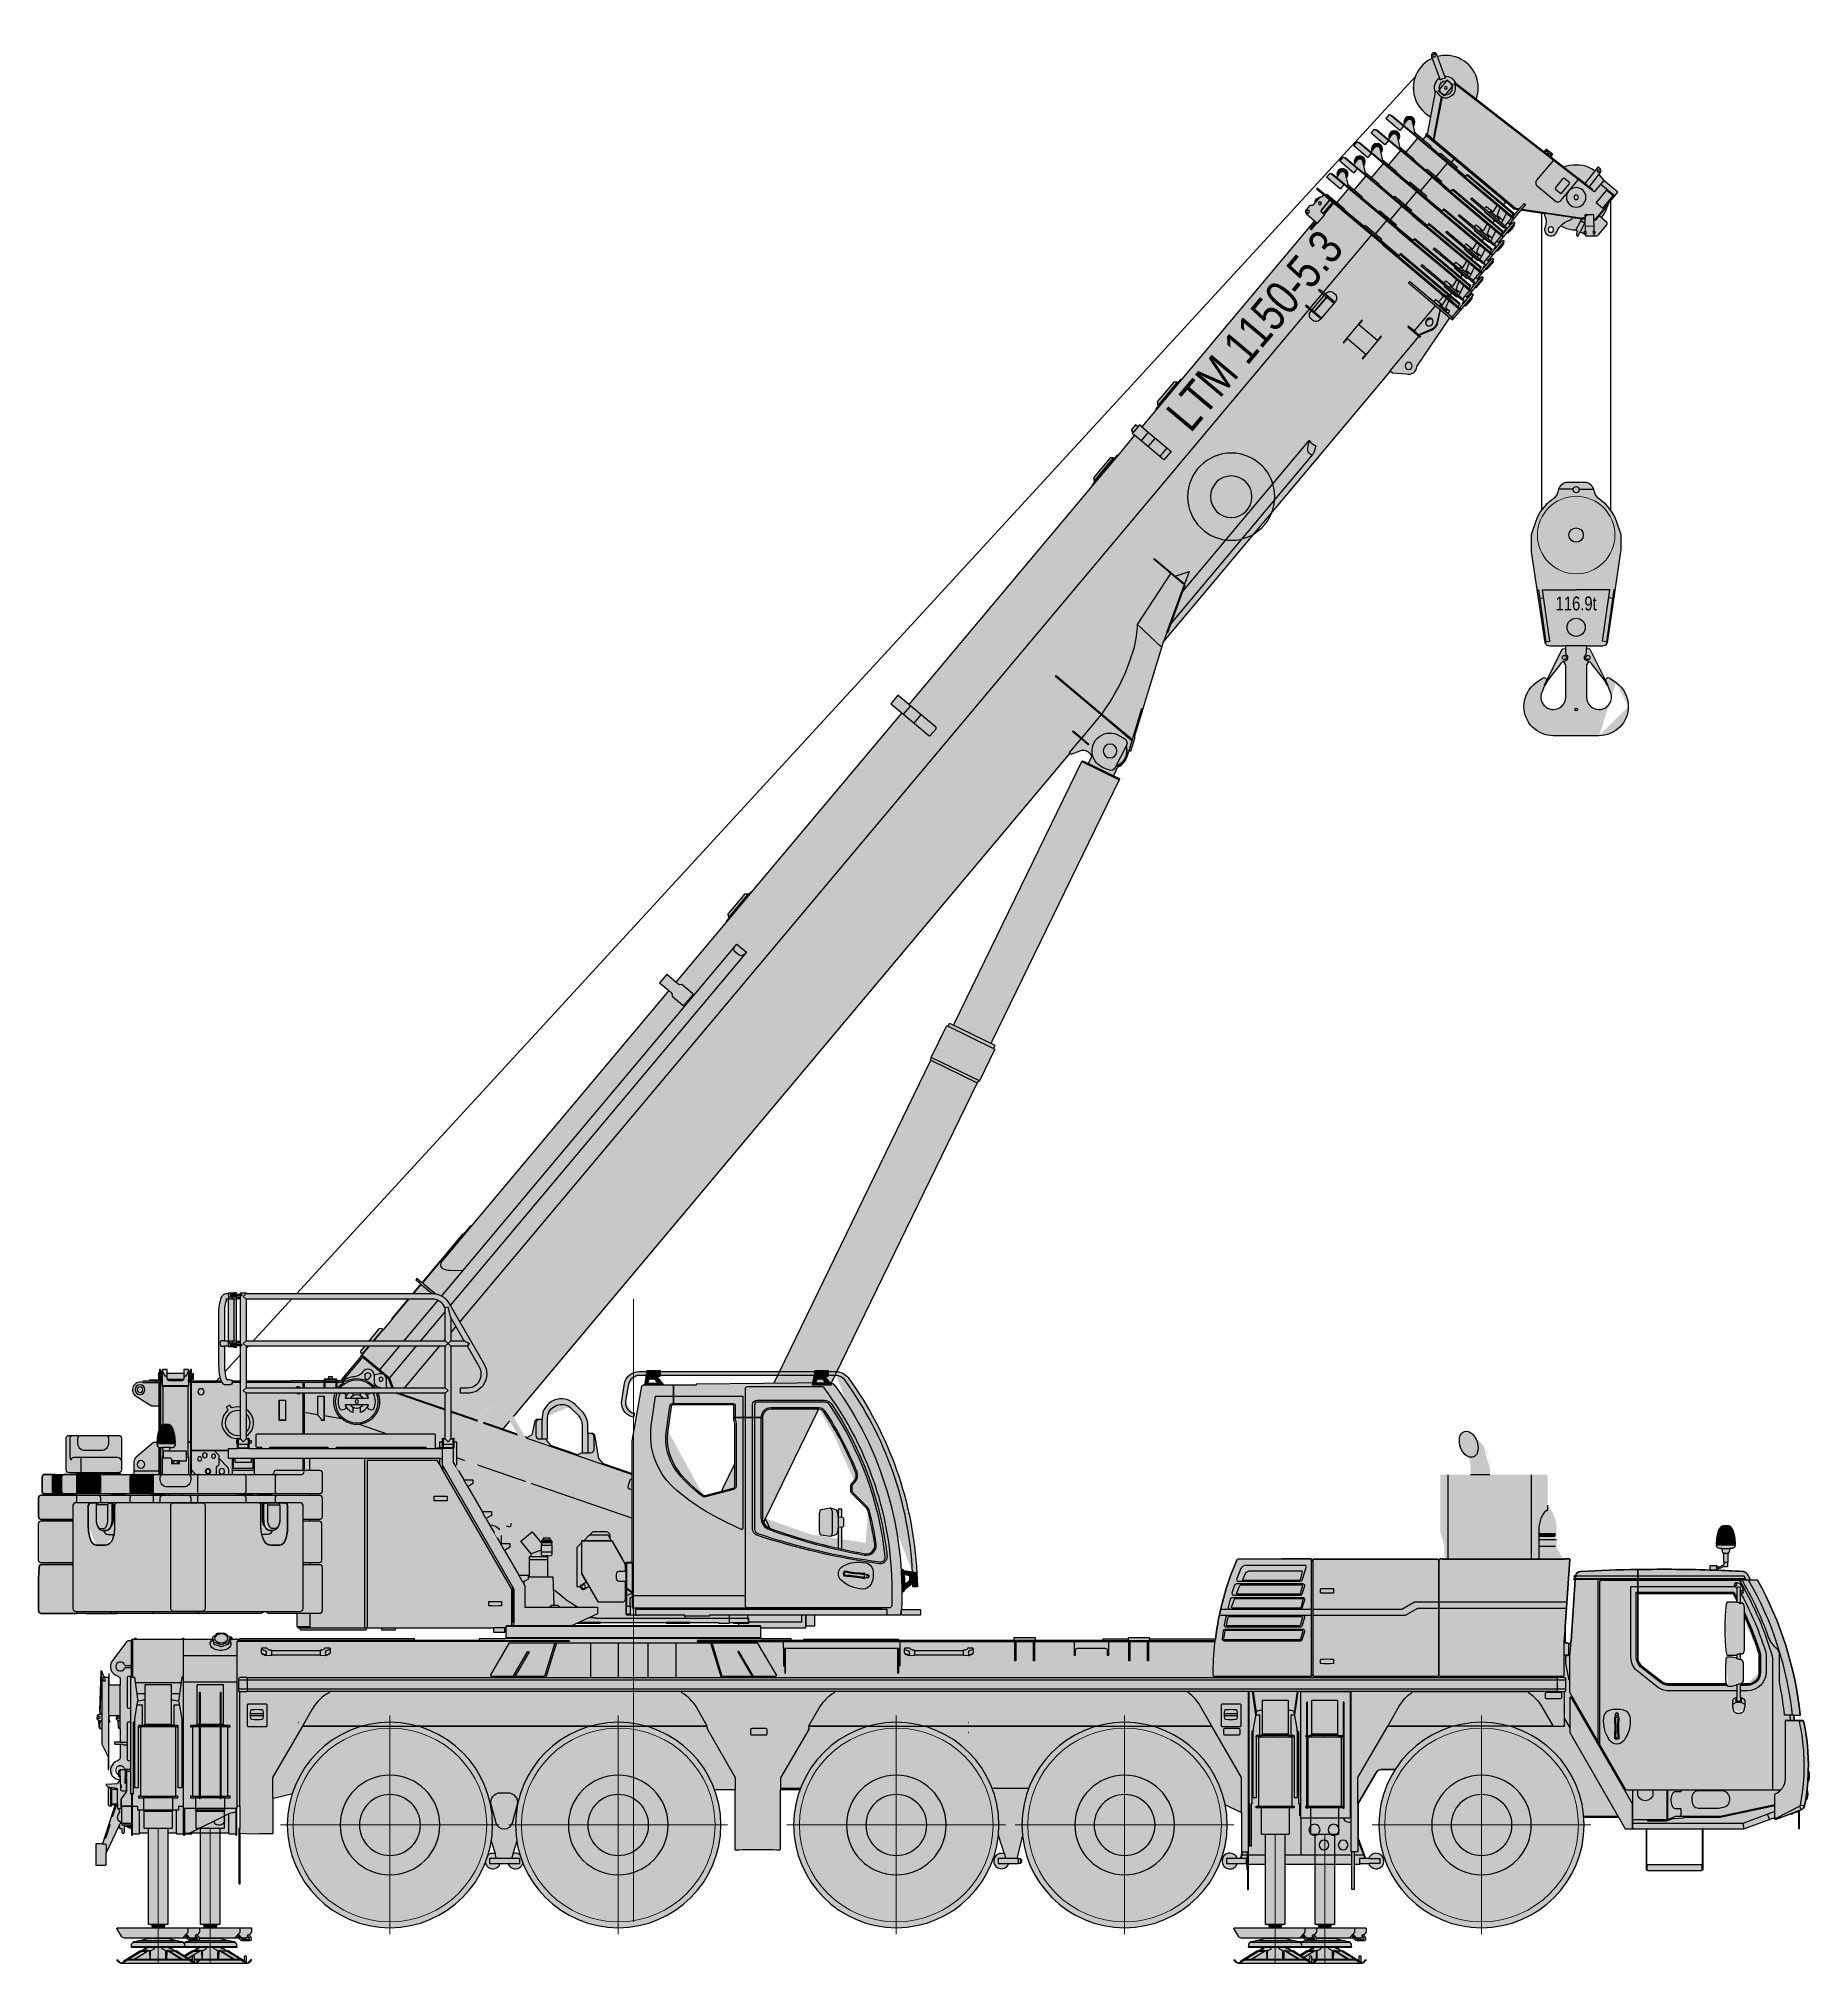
# Model space of a CAD drawing. Header units: millimetres. Extents: x -4957 to 16273, y -10328 to 13923.
# Drawn here: x -4300 to 8500, y 0 to 13923 of the extents above; entities that cross this region are included whole.
import ezdxf
from ezdxf.enums import TextEntityAlignment as Align

# ---------------------------------------------------------------- set-up
doc = ezdxf.new("R2010")
doc.units = ezdxf.units.MM
doc.set_wipeout_variables(frame=1)
doc.layers.get('0').update_dxf_attribs({"color": 171})
doc.layers.add('Техника. Кран LTM 1150-5.3', color=250, linetype='Continuous')
doc.layers.add('Техника. Кран LTM 1150-5.3 Штрих', color=7, linetype='Continuous', true_color=0xffe79e)
doc.styles.add('arial', font='arial.ttf')
doc.styles.get("Standard").update_dxf_attribs({"font": ''})
doc.styles.get('Standard').set_extended_font_data('Mipgost')

# ---------------------------------------------------------------- blocks, each defined once
blk = doc.blocks.new('LTM 1150-5.3-20250107.11172')
at = {"color": 0, "linetype": 'ByBlock', "lineweight": -2, "ltscale": 15, "transparency": 16777216}
for points in [[(227, 1291), (204, 1347), (167, 1396), (118, 1433), (62, 1457), (1, 1465), (-60, 1457), (-116, 1434), (-165, 1397), (-203, 1349), (-227, 1293), (-235, 1232), (-228, 1171), (-205, 1114), (-168, 1066), (-120, 1028), (-63, 1004), (-3, 995), (58, 1002), (115, 1025), (164, 1061), (202, 1109), (226, 1166), (235, 1226), (235, 1230)], [(352, 369), (9770, 369), (9770, 1118), (352, 1118)], [(227, 61), (204, 117), (167, 166), (118, 203), (62, 227), (1, 235), (-60, 227), (-116, 204), (-165, 167), (-203, 119), (-227, 63), (-235, 2), (-228, -59), (-205, -116), (-168, -164), (-120, -202), (-63, -226), (-3, -235), (58, -228), (115, -205), (164, -169), (202, -121), (226, -64), (235, -4), (235, 0)]]:
    blk.add_wipeout(points, dxfattribs=at)
at = {"layer": 'Техника. Кран LTM 1150-5.3 Штрих', "ltscale": 15, "true_color": 0xadadad, "transparency": 16777216}
h = blk.add_hatch(color=253, dxfattribs=at)
h.dxf.hatch_style = 1
edge = h.paths.add_edge_path()
edge.add_arc((0, 1230), 235, 0, 360)
h = blk.add_hatch(color=253, dxfattribs=at)
h.dxf.hatch_style = 1
edge = h.paths.add_edge_path()
edge.add_arc((0, 0), 235, 0, 360)
at = {"color": 0, "linetype": 'ByBlock', "lineweight": -2, "ltscale": 15, "transparency": 16777216}
for centre in [(0, 1230), (0, 0)]:
    blk.add_circle(centre, 235, dxfattribs=at)
blk.add_wipeout([(352, 286), (342, 286), (346, 281), (234, 99), (244, 93), (244, 93), (245, 92), (246, 91), (247, 89), (248, 88), (248, 88), (258, 70), (273, 54), (290, 42), (309, 34), (309, 34), (309, 34), (332, 19), (342, -6), (336, -32), (317, -51), (291, -56), (281, -53), (281, -53), (246, -47), (211, -48), (177, -58), (147, -75), (147, -75), (147, -75), (144, -77), (141, -77), (138, -77), (136, -76), (136, -76), (129, -71), (92, -131), (114, -135), (114, -135), (115, -135), (116, -135), (116, -135), (117, -135), (181, -149), (181, -149), (182, -149), (182, -150), (182, -151), (182, -151), (180, -162), (180, -162), (180, -163), (180, -164), (181, -164), (182, -165), (182, -165), (190, -166), (205, -176), (205, -176), (207, -178), (208, -180), (209, -182), (209, -185), (208, -188), (208, -188), (208, -188), (208, -189), (207, -189), (206, -189), (171, -182), (163, -225), (167, -228), (167, -228), (168, -230), (168, -232), (168, -234), (167, -235), (121, -288), (121, -288), (117, -292), (111, -295), (105, -297), (99, -298), (99, -298), (10, -298), (10, -298), (4, -297), (-1, -294), (-4, -289), (-5, -283), (-5, -214), (-108, -214), (-114, -208), (-222, -208), (-222, -74), (-114, -74), (-114, -61), (-119, -55), (-118, -25), (-250, -20), (-250, -20), (-257, -18), (-263, -14), (-267, -8), (-269, -1), (-269, -1), (-269, 19), (-267, 21), (-117, 15), (-104, 353), (-111, 354), (-112, 352), (-121, 352), (-121, 340), (-119, 338), (-109, 337), (-110, 330), (-112, 328), (-128, 329), (-130, 332), (-128, 387), (-126, 390), (-109, 389), (-107, 388), (-108, 380), (-117, 381), (-120, 379), (-120, 366), (-111, 366), (-110, 364), (-103, 364), (-71, 1195), (-71, 1195), (-80, 1219), (-81, 1244), (-73, 1268), (-58, 1289), (-58, 1289), (-143, 1435), (-143, 1435), (-145, 1450), (-135, 1462), (-120, 1464), (-108, 1455), (-108, 1455), (-24, 1310), (-24, 1310), (4, 1314), (32, 1308), (56, 1292), (72, 1269), (342, 1118), (342, 1125), (352, 1125)], dxfattribs=at)
at = {"layer": 'Техника. Кран LTM 1150-5.3 Штрих', "ltscale": 15, "transparency": 16777216}
h = blk.add_hatch(color=256, dxfattribs=at)
h.dxf.hatch_style = 1
edge = h.paths.add_edge_path()
edge.add_line((352, 1125), (352, 286))
edge.add_line((352, 286), (342, 286))
edge.add_line((342, 286), (346, 281))
edge.add_line((346, 281), (234, 99))
edge.add_line((234, 99), (244, 93))
edge.add_arc((239, 84), 10, 24.4519, 58.358, ccw=False)
edge.add_arc((339, 130), 100, 204.4519, 252.9435)
edge.add_arc((296, -10), 46, -109.5152, 72.9428, ccw=False)
edge.add_arc((235, -196), 150, 72.4979, 126.1496)
edge.add_arc((141, -67), 10, 238.358, 306.1545, ccw=False)
edge.add_line((136, -76), (129, -71))
edge.add_line((129, -71), (92, -131))
edge.add_line((92, -131), (114, -135))
edge.add_arc((115, -145), 10, 78, 98.2021, ccw=False)
edge.add_line((117, -135), (181, -149))
edge.add_arc((180, -151), 2, -12, 78, ccw=False)
edge.add_line((182, -151), (180, -162))
edge.add_arc((182, -163), 2, 168, 258)
edge.add_line((182, -165), (190, -166))
edge.add_line((190, -166), (205, -176))
edge.add_arc((201, -183), 8.52, -11.1055, 57.2654, ccw=False)
edge.add_line((209, -185), (208, -188))
edge.add_arc((206, -187), 2, 258, 348, ccw=False)
edge.add_line((206, -189), (171, -182))
edge.add_line((171, -182), (163, -225))
edge.add_line((163, -225), (167, -228))
edge.add_arc((163, -232), 4.98, -41.2301, 49.2301, ccw=False)
edge.add_line((167, -235), (121, -288))
edge.add_arc((99, -268), 30, 270, 318.8134, ccw=False)
edge.add_line((99, -298), (10, -298))
edge.add_arc((10, -283), 15, 180, 270, ccw=False)
edge.add_line((-5, -283), (-5, -214))
edge.add_line((-5, -214), (-108, -214))
edge.add_line((-108, -214), (-114, -208))
edge.add_line((-114, -208), (-222, -208))
edge.add_line((-222, -208), (-222, -74))
edge.add_line((-222, -74), (-114, -74))
edge.add_line((-114, -74), (-114, -61))
edge.add_line((-114, -61), (-119, -55))
edge.add_line((-119, -55), (-118, -25))
edge.add_line((-118, -25), (-250, -20))
edge.add_arc((-249, 0), 19.7, 182.843, 268.2558, ccw=False)
edge.add_line((-269, -1), (-269, 19))
edge.add_line((-269, 19), (-267, 21))
edge.add_line((-267, 21), (-117, 15))
edge.add_line((-117, 15), (-104, 353))
edge.add_line((-104, 353), (-111, 354))
edge.add_line((-111, 354), (-112, 352))
edge.add_line((-112, 352), (-121, 352))
edge.add_line((-121, 352), (-121, 340))
edge.add_line((-121, 340), (-119, 338))
edge.add_line((-119, 338), (-109, 337))
edge.add_line((-109, 337), (-110, 330))
edge.add_line((-110, 330), (-112, 328))
edge.add_line((-112, 328), (-128, 329))
edge.add_line((-128, 329), (-130, 332))
edge.add_line((-130, 332), (-128, 387))
edge.add_line((-128, 387), (-126, 390))
edge.add_line((-126, 390), (-109, 389))
edge.add_line((-109, 389), (-107, 388))
edge.add_line((-107, 388), (-108, 380))
edge.add_line((-108, 380), (-117, 381))
edge.add_line((-117, 381), (-120, 379))
edge.add_line((-120, 379), (-120, 366))
edge.add_line((-120, 366), (-111, 366))
edge.add_line((-111, 366), (-110, 364))
edge.add_line((-110, 364), (-103, 364))
edge.add_line((-103, 364), (-71, 1195))
edge.add_arc((-3, 1233), 77.9, 134.6495, 209.7349, ccw=False)
edge.add_line((-58, 1289), (-143, 1435))
edge.add_arc((-125, 1445), 20, 29.9989, 210.0011, ccw=False)
edge.add_line((-108, 1455), (-24, 1310))
edge.add_arc((1, 1236), 78.1, 24.7687, 108.9772, ccw=False)
edge.add_line((72, 1269), (342, 1118))
edge.add_line((342, 1118), (342, 1125))
edge.add_line((342, 1125), (352, 1125))
edge = h.paths.add_edge_path(flags=16)
edge.add_arc((296, -10), 19.4, 0, 360)
at = {"layer": 'Техника. Кран LTM 1150-5.3 Штрих', "ltscale": 15, "true_color": 0xadadad, "transparency": 16777216}
h = blk.add_hatch(color=253, dxfattribs=at)
h.dxf.hatch_style = 1
h.paths.add_polyline_path([(352, 1118), (9770, 1118), (9770, 853), (352, 853)])
at = {"layer": 'Техника. Кран LTM 1150-5.3 Штрих', "ltscale": 15, "transparency": 16777216}
h = blk.add_hatch(color=256, dxfattribs=at)
h.dxf.hatch_style = 1
h.set_gradient(color1=(132, 132, 132), color2=(173, 173, 173), rotation=90, tint=1)
h.paths.add_polyline_path([(9770, 853), (352, 853), (352, 369), (9770, 369)])
at = {"color": 0, "linetype": 'ByBlock', "lineweight": -2, "ltscale": 15, "transparency": 16777216}
for points in [[(352, 1125), (352, 286), (342, 286), (346, 281), (234, 99), (244, 93, -0.149032), (248, 88, 0.2148), (309, 34, -1.021684), (281, -53, 0.238472), (147, -75, -0.30476), (136, -76), (129, -71), (92, -131), (114, -135, -0.088377), (117, -135), (181, -149, -0.414214), (182, -151), (180, -162, 0.414214), (182, -165), (190, -166), (205, -176, -0.307501), (209, -185), (208, -188, -0.414214), (206, -189), (171, -182), (163, -225), (167, -228, -0.416568), (167, -235), (121, -288, -0.216269), (99, -298), (10, -298, -0.414214), (-5, -283), (-5, -214), (-108, -214), (-114, -208), (-222, -208), (-222, -74), (-114, -74), (-114, -61), (-119, -55), (-118, -25), (-250, -20, -0.390954), (-269, -1), (-269, 19), (-267, 21), (-117, 15), (-104, 353), (-111, 354), (-112, 352), (-121, 352), (-121, 340), (-119, 338), (-109, 337), (-110, 330), (-112, 328), (-128, 329), (-130, 332), (-128, 387), (-126, 390), (-109, 389), (-107, 388), (-108, 380), (-117, 381), (-120, 379), (-120, 366), (-111, 366), (-110, 364), (-103, 364), (-71, 1195, -0.33987), (-58, 1289), (-143, 1435, -1.000019), (-108, 1455), (-24, 1310, -0.384908), (72, 1269), (342, 1118), (342, 1125), (352, 1125)], [(72, 1269), (65, 1273), (61, 1266, -1.069092), (-65, 1202)], [(-58, 1289), (-52, 1277, -0.145881), (-17, 1298), (-24, 1310)], [(-100, 299), (88, 299, -0.414214), (118, 269), (118, 100, -0.414214), (88, 70), (-109, 70)], [(163, -225), (162, -224, -0.317837), (161, -219, 0.702087), (147, -206, -0.317837), (141, -206), (81, -153), (84, -149), (82, -148), (91, -137), (82, -130), (73, -140), (71, -138), (68, -142), (57, -133, 0.414214), (50, -134), (17, -171, 0.414214), (18, -178), (102, -251, -0.317837), (103, -257, 0.713869), (117, -269, -0.282736), (122, -269), (127, -273, 0.380147), (134, -273)], [(46, -138), (50, -142, 0.414214), (59, -141), (62, -137)], [(114, -135, 0.31433), (105, -143), (103, -156, 0.430799), (110, -169), (171, -182)], [(-114, -208), (26, -208, 0.243719), (43, -200)], [(47, -204, -0.240916), (26, -214), (-5, -214)], [(77, -230, 0.414214), (80, -230), (117, -187, 0.414214), (116, -185)]]:
    blk.add_lwpolyline(points, format="xyb", dxfattribs=at)
at = {"color": 0, "linetype": 'ByBlock', "ltscale": 15, "transparency": 16777216}
for points in [[(-50, 1257), (-39, 1260), (39, 1260), (50, 1257), (50, 1203), (39, 1200), (-39, 1200), (-50, 1203)], [(-50, 157), (-39, 160), (39, 160), (50, 157), (50, 103), (39, 100), (-39, 100), (-50, 103)]]:
    blk.add_lwpolyline(points, close=True, dxfattribs=at)
at = {"color": 0, "linetype": 'ByBlock', "lineweight": -2, "ltscale": 15, "transparency": 16777216}
for points in [[(-114, -61), (-65, 1204), (-71, 1204), (-71, 1195)], [(342, 1118), (342, 286), (85, -132)], [(-118, -25), (-117, 15)], [(129, -71), (234, 99)], [(-187, -208), (-187, -74)], [(92, -131), (89, -136)], [(68, -142), (81, -153)], [(82, -148), (73, -140)]]:
    blk.add_lwpolyline(points, dxfattribs=at)
for points in [[(342, 1060), (69, 1213), (67, 1209), (340, 1056)], [(352, 1118), (9770, 1118), (9770, 853), (352, 853)], [(9770, 853), (352, 853), (352, 369), (9770, 369)], [(-180, -134), (-64, -134), (-64, -199), (-180, -199)]]:
    blk.add_lwpolyline(points, close=True, dxfattribs=at)
for centre, radius in [((-125, 1445), 10.5), ((0, 1230), 49.5), ((0, 1230), 9.66), ((-249, 0), 7.69), ((0, 0), 70.5), ((0, 0), 16.4), ((296, -10), 19.4), ((112, -260), 7.5), ((152, -215), 7.51)]:
    blk.add_circle(centre, radius, dxfattribs=at)
blk = doc.blocks.new('LTM 1150-5.3-20250107.111708')
at = {"color": 0, "linetype": 'ByBlock', "lineweight": -2, "ltscale": 15, "transparency": 16777216}
for points in [[(32, 24), (12, 38), (-13, 38), (-33, 23), (-40, -1), (-31, -25), (-11, -39), (14, -37), (34, -21), (40, 0)], [(51, -120), (9450, -120), (9450, -929), (51, -929)]]:
    blk.add_wipeout(points, dxfattribs=at)
at = {"layer": 'Техника. Кран LTM 1150-5.3 Штрих', "ltscale": 15, "true_color": 0xadadad, "transparency": 16777216}
h = blk.add_hatch(color=253, dxfattribs=at)
h.dxf.hatch_style = 1
edge = h.paths.add_edge_path()
edge.add_arc((0, 0), 40, 0, 360)
h = blk.add_hatch(color=253, dxfattribs=at)
h.dxf.hatch_style = 1
h.paths.add_polyline_path([(51, -120), (9450, -120), (9450, -402), (51, -402)])
at = {"layer": 'Техника. Кран LTM 1150-5.3 Штрих', "ltscale": 15, "transparency": 16777216}
h = blk.add_hatch(color=256, dxfattribs=at)
h.dxf.hatch_style = 1
h.set_gradient(color1=(132, 132, 132), color2=(173, 173, 173), rotation=90, tint=1)
h.paths.add_polyline_path([(9450, -402), (51, -402), (51, -929), (9450, -929)])
at = {"color": 0, "linetype": 'ByBlock', "lineweight": -2, "ltscale": 15, "transparency": 16777216}
for points in [[(51, -120), (9450, -120), (9450, -402), (51, -402)], [(9450, -402), (51, -402), (51, -929), (9450, -929)]]:
    blk.add_lwpolyline(points, close=True, dxfattribs=at)
blk.add_circle((0, 0), 40, dxfattribs=at)
blk.add_wipeout([(51, 13), (90, 13), (91, 14), (91, 143), (90, 144), (52, 144), (51, 143), (51, 130), (45, 130), (45, 17), (1, 20), (1, 20), (-10, 18), (-18, 10), (-20, -1), (-16, -12), (-16, -12), (32, -76), (32, -76), (32, -77), (33, -77), (33, -78), (34, -78), (34, -232), (39, -232), (39, -260), (40, -260), (40, -317), (29, -317), (29, -475), (40, -475), (40, -566), (20, -566), (20, -1002), (45, -1002), (45, -1013), (-49, -1013), (-82, -1015), (-82, -1027), (103, -1027), (103, -1031), (82, -1031), (82, -1061), (103, -1061), (103, -1063), (138, -1063), (138, -1061), (159, -1061), (159, -1031), (138, -1031), (138, -1020), (143, -1020), (143, -1016), (150, -1016), (150, -836), (143, -836), (143, -701), (137, -698), (131, -698), (131, -818), (110, -818), (110, -880), (108, -880), (104, -882), (55, -874), (55, -499), (51, -499), (51, -100)], dxfattribs=at)
at = {"layer": 'Техника. Кран LTM 1150-5.3 Штрих', "ltscale": 15, "transparency": 16777216}
h = blk.add_hatch(color=256, dxfattribs=at)
h.dxf.hatch_style = 1
edge = h.paths.add_edge_path()
edge.add_line((51, -100), (51, 13))
edge.add_line((51, 13), (90, 13))
edge.add_line((90, 13), (91, 14))
edge.add_line((91, 14), (91, 143))
edge.add_line((91, 143), (90, 144))
edge.add_line((90, 144), (52, 144))
edge.add_line((52, 144), (51, 143))
edge.add_line((51, 143), (51, 130))
edge.add_line((51, 130), (45, 130))
edge.add_line((45, 130), (45, 17))
edge.add_line((45, 17), (1, 20))
edge.add_arc((0, 0), 20, 86.1279, 216.8699)
edge.add_line((-16, -12), (32, -76))
edge.add_arc((40, -70), 10, 216.8699, 233.1301)
edge.add_line((34, -78), (34, -232))
edge.add_line((34, -232), (39, -232))
edge.add_line((39, -232), (39, -260))
edge.add_line((39, -260), (40, -260))
edge.add_line((40, -260), (40, -317))
edge.add_line((40, -317), (29, -317))
edge.add_line((29, -317), (29, -475))
edge.add_line((29, -475), (40, -475))
edge.add_line((40, -475), (40, -566))
edge.add_line((40, -566), (20, -566))
edge.add_line((20, -566), (20, -1002))
edge.add_line((20, -1002), (45, -1002))
edge.add_line((45, -1002), (45, -1013))
edge.add_line((45, -1013), (-49, -1013))
edge.add_line((-49, -1013), (-82, -1015))
edge.add_line((-82, -1015), (-82, -1027))
edge.add_line((-82, -1027), (103, -1027))
edge.add_line((103, -1027), (103, -1031))
edge.add_line((103, -1031), (82, -1031))
edge.add_line((82, -1031), (82, -1061))
edge.add_line((82, -1061), (103, -1061))
edge.add_line((103, -1061), (103, -1063))
edge.add_line((103, -1063), (138, -1063))
edge.add_line((138, -1063), (138, -1061))
edge.add_line((138, -1061), (159, -1061))
edge.add_line((159, -1061), (159, -1031))
edge.add_line((159, -1031), (138, -1031))
edge.add_line((138, -1031), (138, -1020))
edge.add_line((138, -1020), (143, -1020))
edge.add_line((143, -1020), (143, -1016))
edge.add_line((143, -1016), (150, -1016))
edge.add_line((150, -1016), (150, -836))
edge.add_line((150, -836), (143, -836))
edge.add_line((143, -836), (143, -701))
edge.add_line((143, -701), (137, -698))
edge.add_line((137, -698), (131, -698))
edge.add_line((131, -698), (131, -818))
edge.add_line((131, -818), (110, -818))
edge.add_line((110, -818), (110, -880))
edge.add_line((110, -880), (108, -880))
edge.add_line((108, -880), (104, -882))
edge.add_line((104, -882), (55, -874))
edge.add_line((55, -874), (55, -499))
edge.add_line((55, -499), (51, -499))
edge.add_line((51, -499), (51, -100))
at = {"color": 0, "linetype": 'ByBlock', "lineweight": -2, "ltscale": 15, "transparency": 16777216}
for points in [[(51, -100), (51, 13), (90, 13), (91, 14), (91, 143), (90, 144), (52, 144), (51, 143), (51, 130), (45, 130), (45, 17), (1, 20, 0.641631), (-16, -12), (32, -76, 0.071068), (34, -78), (34, -232), (39, -232), (39, -260), (40, -260), (40, -317), (29, -317), (29, -475), (40, -475), (40, -566), (20, -566), (20, -1002), (45, -1002), (45, -1013), (-49, -1013), (-82, -1015), (-82, -1027), (103, -1027), (103, -1031), (82, -1031), (82, -1061), (103, -1061), (103, -1063), (138, -1063), (138, -1061), (159, -1061), (159, -1031), (138, -1031), (138, -1020), (143, -1020), (143, -1016), (150, -1016), (150, -836), (143, -836), (143, -701), (137, -698), (131, -698), (131, -818), (110, -818), (110, -880), (108, -880), (104, -882), (55, -874), (55, -499), (51, -499), (51, -100)], [(34, -78, 0.162278), (40, -80), (45, -80)]]:
    blk.add_lwpolyline(points, format="xyb", dxfattribs=at)
for points in [[(45, 17), (45, -1002)], [(51, 13), (51, 130)], [(40, -317), (40, -475)], [(28, -1002), (28, -566)], [(131, -818), (131, -1020), (138, -1020)], [(45, -1013), (45, -1020), (55, -1020), (55, -874)], [(110, -975), (110, -923), (105, -919), (55, -901)], [(55, -961), (120, -977), (131, -977)], [(110, -860), (120, -862), (131, -862)], [(110, -946), (120, -948), (131, -948)], [(120, -948), (120, -862)], [(143, -836), (143, -1016)], [(131, -1013), (55, -1013)], [(103, -1027), (103, -1013)], [(103, -1031), (103, -1061)], [(138, -1061), (138, -1031)]]:
    blk.add_lwpolyline(points, dxfattribs=at)
blk = doc.blocks.new('LTM 1150-5.3-20250107.111656')
at = {"color": 0, "linetype": 'ByBlock', "lineweight": -2, "ltscale": 15, "transparency": 16777216}
blk.add_wipeout([(51, -100), (9554, -100), (9554, -970), (51, -970)], dxfattribs=at)
at = {"layer": 'Техника. Кран LTM 1150-5.3 Штрих', "ltscale": 15, "true_color": 0xadadad, "transparency": 16777216}
h = blk.add_hatch(color=253, dxfattribs=at)
h.dxf.hatch_style = 1
h.paths.add_polyline_path([(51, -100), (9554, -100), (9554, -399), (51, -399)])
at = {"layer": 'Техника. Кран LTM 1150-5.3 Штрих', "ltscale": 15, "transparency": 16777216}
h = blk.add_hatch(color=256, dxfattribs=at)
h.dxf.hatch_style = 1
h.set_gradient(color1=(132, 132, 132), color2=(173, 173, 173), rotation=90, tint=1)
h.paths.add_polyline_path([(9554, -399), (51, -399), (51, -970), (9554, -970)])
at = {"color": 0, "linetype": 'ByBlock', "lineweight": -2, "ltscale": 15, "transparency": 16777216}
for points in [[(51, -100), (9554, -100), (9554, -399), (51, -399)], [(9554, -399), (51, -399), (51, -970), (9554, -970)]]:
    blk.add_lwpolyline(points, close=True, dxfattribs=at)
blk.add_wipeout([(32, 24), (12, 38), (-13, 38), (-33, 23), (-40, -1), (-31, -25), (-11, -39), (14, -37), (34, -21), (40, 0)], dxfattribs=at)
at = {"layer": 'Техника. Кран LTM 1150-5.3 Штрих', "ltscale": 15, "true_color": 0xadadad, "transparency": 16777216}
h = blk.add_hatch(color=253, dxfattribs=at)
h.dxf.hatch_style = 1
edge = h.paths.add_edge_path()
edge.add_arc((0, 0), 40, 0, 360)
at = {"color": 0, "linetype": 'ByBlock', "lineweight": -2, "ltscale": 15, "transparency": 16777216}
blk.add_circle((0, 0), 40, dxfattribs=at)
blk.add_wipeout([(51, 13), (90, 13), (91, 14), (91, 143), (90, 144), (52, 144), (51, 143), (51, 130), (45, 130), (45, 17), (1, 20), (1, 20), (-10, 18), (-18, 10), (-20, -1), (-16, -12), (-16, -12), (32, -76), (32, -76), (32, -77), (33, -77), (33, -78), (34, -78), (34, -212), (39, -212), (39, -240), (40, -240), (40, -335), (29, -335), (29, -472), (40, -472), (40, -571), (20, -571), (20, -1042), (45, -1042), (45, -1055), (-49, -1055), (-82, -1058), (-82, -1069), (103, -1069), (103, -1073), (82, -1073), (82, -1103), (103, -1103), (103, -1105), (138, -1105), (138, -1103), (159, -1103), (159, -1073), (138, -1073), (138, -1062), (143, -1062), (143, -1016), (150, -1016), (150, -883), (143, -883), (143, -725), (137, -723), (131, -723), (131, -865), (110, -865), (110, -928), (108, -929), (104, -930), (55, -923), (55, -500), (51, -500), (51, -100)], dxfattribs=at)
at = {"layer": 'Техника. Кран LTM 1150-5.3 Штрих', "ltscale": 15, "transparency": 16777216}
h = blk.add_hatch(color=256, dxfattribs=at)
h.dxf.hatch_style = 1
edge = h.paths.add_edge_path()
edge.add_line((51, -100), (51, 13))
edge.add_line((51, 13), (90, 13))
edge.add_line((90, 13), (91, 14))
edge.add_line((91, 14), (91, 143))
edge.add_line((91, 143), (90, 144))
edge.add_line((90, 144), (52, 144))
edge.add_line((52, 144), (51, 143))
edge.add_line((51, 143), (51, 130))
edge.add_line((51, 130), (45, 130))
edge.add_line((45, 130), (45, 17))
edge.add_line((45, 17), (1, 20))
edge.add_arc((0, 0), 20, 86.1279, 216.8699)
edge.add_line((-16, -12), (32, -76))
edge.add_arc((40, -70), 10, 216.8699, 233.1301)
edge.add_line((34, -78), (34, -212))
edge.add_line((34, -212), (39, -212))
edge.add_line((39, -212), (39, -240))
edge.add_line((39, -240), (40, -240))
edge.add_line((40, -240), (40, -335))
edge.add_line((40, -335), (29, -335))
edge.add_line((29, -335), (29, -472))
edge.add_line((29, -472), (40, -472))
edge.add_line((40, -472), (40, -571))
edge.add_line((40, -571), (20, -571))
edge.add_line((20, -571), (20, -1042))
edge.add_line((20, -1042), (45, -1042))
edge.add_line((45, -1042), (45, -1055))
edge.add_line((45, -1055), (-49, -1055))
edge.add_line((-49, -1055), (-82, -1058))
edge.add_line((-82, -1058), (-82, -1069))
edge.add_line((-82, -1069), (103, -1069))
edge.add_line((103, -1069), (103, -1073))
edge.add_line((103, -1073), (82, -1073))
edge.add_line((82, -1073), (82, -1103))
edge.add_line((82, -1103), (103, -1103))
edge.add_line((103, -1103), (103, -1105))
edge.add_line((103, -1105), (138, -1105))
edge.add_line((138, -1105), (138, -1103))
edge.add_line((138, -1103), (159, -1103))
edge.add_line((159, -1103), (159, -1073))
edge.add_line((159, -1073), (138, -1073))
edge.add_line((138, -1073), (138, -1062))
edge.add_line((138, -1062), (143, -1062))
edge.add_line((143, -1062), (143, -1016))
edge.add_line((143, -1016), (150, -1016))
edge.add_line((150, -1016), (150, -883))
edge.add_line((150, -883), (143, -883))
edge.add_line((143, -883), (143, -725))
edge.add_line((143, -725), (137, -723))
edge.add_line((137, -723), (131, -723))
edge.add_line((131, -723), (131, -865))
edge.add_line((131, -865), (110, -865))
edge.add_line((110, -865), (110, -928))
edge.add_line((110, -928), (108, -929))
edge.add_line((108, -929), (104, -930))
edge.add_line((104, -930), (55, -923))
edge.add_line((55, -923), (55, -500))
edge.add_line((55, -500), (51, -500))
edge.add_line((51, -500), (51, -100))
at = {"color": 0, "linetype": 'ByBlock', "lineweight": -2, "ltscale": 15, "transparency": 16777216}
for points in [[(51, -100), (51, 13), (90, 13), (91, 14), (91, 143), (90, 144), (52, 144), (51, 143), (51, 130), (45, 130), (45, 17), (1, 20, 0.641631), (-16, -12), (32, -76, 0.071068), (34, -78), (34, -212), (39, -212), (39, -240), (40, -240), (40, -335), (29, -335), (29, -472), (40, -472), (40, -571), (20, -571), (20, -1042), (45, -1042), (45, -1055), (-49, -1055), (-82, -1058), (-82, -1069), (103, -1069), (103, -1073), (82, -1073), (82, -1103), (103, -1103), (103, -1105), (138, -1105), (138, -1103), (159, -1103), (159, -1073), (138, -1073), (138, -1062), (143, -1062), (143, -1016), (150, -1016), (150, -883), (143, -883), (143, -725), (137, -723), (131, -723), (131, -865), (110, -865), (110, -928), (108, -929), (104, -930), (55, -923), (55, -500), (51, -500), (51, -100)], [(34, -78, 0.162278), (40, -80), (45, -80)]]:
    blk.add_lwpolyline(points, format="xyb", dxfattribs=at)
for points in [[(45, 17), (45, -1042)], [(51, 13), (51, 130)], [(40, -335), (40, -472)], [(28, -1042), (28, -571)], [(45, -1055), (45, -1062), (55, -1062), (55, -923)], [(110, -1015), (110, -972), (105, -967), (55, -949)], [(110, -908), (120, -910), (131, -910)], [(120, -991), (120, -910)], [(131, -865), (131, -1062), (138, -1062)], [(143, -883), (143, -1016)], [(55, -1001), (120, -1018), (131, -1018)], [(131, -1055), (55, -1055)], [(103, -1069), (103, -1055)], [(103, -1073), (103, -1103)], [(110, -989), (120, -991), (131, -991)], [(138, -1103), (138, -1073)]]:
    blk.add_lwpolyline(points, dxfattribs=at)
blk = doc.blocks.new('LTM 1150-5.3-20250107.111644')
at = {"color": 0, "linetype": 'ByBlock', "lineweight": -2, "ltscale": 15, "transparency": 16777216}
blk.add_wipeout([(32, 24), (12, 38), (-13, 38), (-33, 23), (-40, -1), (-31, -25), (-11, -39), (14, -37), (34, -21), (40, 0)], dxfattribs=at)
at = {"layer": 'Техника. Кран LTM 1150-5.3 Штрих', "ltscale": 15, "true_color": 0xadadad, "transparency": 16777216}
h = blk.add_hatch(color=253, dxfattribs=at)
h.dxf.hatch_style = 1
edge = h.paths.add_edge_path()
edge.add_arc((0, 0), 40, 0, 360)
at = {"color": 0, "linetype": 'ByBlock', "lineweight": -2, "ltscale": 15, "transparency": 16777216}
blk.add_circle((0, 0), 40, dxfattribs=at)
blk.add_wipeout([(51, -100), (9427, -100), (9427, -1031), (51, -1031)], dxfattribs=at)
at = {"layer": 'Техника. Кран LTM 1150-5.3 Штрих', "ltscale": 15, "true_color": 0xadadad, "transparency": 16777216}
h = blk.add_hatch(color=253, dxfattribs=at)
h.dxf.hatch_style = 1
h.paths.add_polyline_path([(51, -100), (9427, -100), (9427, -419), (51, -419)])
at = {"layer": 'Техника. Кран LTM 1150-5.3 Штрих', "ltscale": 15, "transparency": 16777216}
h = blk.add_hatch(color=256, dxfattribs=at)
h.dxf.hatch_style = 1
h.set_gradient(color1=(132, 132, 132), color2=(173, 173, 173), rotation=90, tint=1)
h.paths.add_polyline_path([(9427, -419), (51, -419), (51, -1031), (9427, -1031)])
at = {"color": 0, "linetype": 'ByBlock', "lineweight": -2, "ltscale": 15, "transparency": 16777216}
for points in [[(51, -100), (9427, -100), (9427, -419), (51, -419)], [(9427, -419), (51, -419), (51, -1031), (9427, -1031)]]:
    blk.add_lwpolyline(points, close=True, dxfattribs=at)
blk.add_wipeout([(51, 13), (90, 13), (91, 14), (91, 143), (90, 144), (52, 144), (51, 143), (51, 130), (45, 130), (45, 17), (1, 20), (1, 20), (-10, 18), (-18, 10), (-20, -1), (-16, -12), (-16, -12), (32, -76), (32, -76), (32, -77), (33, -77), (33, -78), (34, -78), (34, -212), (39, -212), (39, -240), (40, -240), (40, -335), (29, -335), (29, -492), (40, -492), (40, -649), (20, -649), (20, -1102), (45, -1102), (45, -1118), (-49, -1118), (-82, -1121), (-82, -1132), (103, -1132), (103, -1136), (82, -1136), (82, -1166), (103, -1166), (103, -1168), (138, -1168), (138, -1166), (159, -1166), (159, -1136), (138, -1136), (138, -1125), (143, -1125), (143, -1077), (150, -1077), (150, -951), (143, -951), (143, -771), (137, -768), (131, -768), (131, -933), (110, -933), (110, -993), (108, -994), (104, -995), (55, -988), (55, -522), (51, -522), (51, -100)], dxfattribs=at)
at = {"layer": 'Техника. Кран LTM 1150-5.3 Штрих', "ltscale": 15, "transparency": 16777216}
h = blk.add_hatch(color=256, dxfattribs=at)
h.dxf.hatch_style = 1
edge = h.paths.add_edge_path()
edge.add_line((51, -100), (51, 13))
edge.add_line((51, 13), (90, 13))
edge.add_line((90, 13), (91, 14))
edge.add_line((91, 14), (91, 143))
edge.add_line((91, 143), (90, 144))
edge.add_line((90, 144), (52, 144))
edge.add_line((52, 144), (51, 143))
edge.add_line((51, 143), (51, 130))
edge.add_line((51, 130), (45, 130))
edge.add_line((45, 130), (45, 17))
edge.add_line((45, 17), (1, 20))
edge.add_arc((0, 0), 20, 86.1279, 216.8699)
edge.add_line((-16, -12), (32, -76))
edge.add_arc((40, -70), 10, 216.8699, 233.1301)
edge.add_line((34, -78), (34, -212))
edge.add_line((34, -212), (39, -212))
edge.add_line((39, -212), (39, -240))
edge.add_line((39, -240), (40, -240))
edge.add_line((40, -240), (40, -335))
edge.add_line((40, -335), (29, -335))
edge.add_line((29, -335), (29, -492))
edge.add_line((29, -492), (40, -492))
edge.add_line((40, -492), (40, -649))
edge.add_line((40, -649), (20, -649))
edge.add_line((20, -649), (20, -1102))
edge.add_line((20, -1102), (45, -1102))
edge.add_line((45, -1102), (45, -1118))
edge.add_line((45, -1118), (-49, -1118))
edge.add_line((-49, -1118), (-82, -1121))
edge.add_line((-82, -1121), (-82, -1132))
edge.add_line((-82, -1132), (103, -1132))
edge.add_line((103, -1132), (103, -1136))
edge.add_line((103, -1136), (82, -1136))
edge.add_line((82, -1136), (82, -1166))
edge.add_line((82, -1166), (103, -1166))
edge.add_line((103, -1166), (103, -1168))
edge.add_line((103, -1168), (138, -1168))
edge.add_line((138, -1168), (138, -1166))
edge.add_line((138, -1166), (159, -1166))
edge.add_line((159, -1166), (159, -1136))
edge.add_line((159, -1136), (138, -1136))
edge.add_line((138, -1136), (138, -1125))
edge.add_line((138, -1125), (143, -1125))
edge.add_line((143, -1125), (143, -1077))
edge.add_line((143, -1077), (150, -1077))
edge.add_line((150, -1077), (150, -951))
edge.add_line((150, -951), (143, -951))
edge.add_line((143, -951), (143, -771))
edge.add_line((143, -771), (137, -768))
edge.add_line((137, -768), (131, -768))
edge.add_line((131, -768), (131, -933))
edge.add_line((131, -933), (110, -933))
edge.add_line((110, -933), (110, -993))
edge.add_line((110, -993), (108, -994))
edge.add_line((108, -994), (104, -995))
edge.add_line((104, -995), (55, -988))
edge.add_line((55, -988), (55, -522))
edge.add_line((55, -522), (51, -522))
edge.add_line((51, -522), (51, -100))
at = {"color": 0, "linetype": 'ByBlock', "lineweight": -2, "ltscale": 15, "transparency": 16777216}
for points in [[(51, -100), (51, 13), (90, 13), (91, 14), (91, 143), (90, 144), (52, 144), (51, 143), (51, 130), (45, 130), (45, 17), (1, 20, 0.641631), (-16, -12), (32, -76, 0.071068), (34, -78), (34, -212), (39, -212), (39, -240), (40, -240), (40, -335), (29, -335), (29, -492), (40, -492), (40, -649), (20, -649), (20, -1102), (45, -1102), (45, -1118), (-49, -1118), (-82, -1121), (-82, -1132), (103, -1132), (103, -1136), (82, -1136), (82, -1166), (103, -1166), (103, -1168), (138, -1168), (138, -1166), (159, -1166), (159, -1136), (138, -1136), (138, -1125), (143, -1125), (143, -1077), (150, -1077), (150, -951), (143, -951), (143, -771), (137, -768), (131, -768), (131, -933), (110, -933), (110, -993), (108, -994), (104, -995), (55, -988), (55, -522), (51, -522), (51, -100)], [(34, -78, 0.162278), (40, -80), (45, -80)]]:
    blk.add_lwpolyline(points, format="xyb", dxfattribs=at)
for points in [[(45, 17), (45, -1102)], [(51, 13), (51, 130)], [(40, -335), (40, -492)], [(28, -1102), (28, -649)], [(131, -933), (131, -1125), (138, -1125)], [(143, -951), (143, -1077)], [(45, -1118), (45, -1125), (55, -1125), (55, -988)], [(110, -1077), (110, -1035), (105, -1031), (55, -1013)], [(55, -1063), (120, -1079), (131, -1079)], [(110, -977), (120, -979), (131, -979)], [(110, -1053), (120, -1055), (131, -1055)], [(120, -1055), (120, -979)], [(131, -1118), (55, -1118)], [(103, -1132), (103, -1118)], [(103, -1136), (103, -1166)], [(138, -1166), (138, -1136)]]:
    blk.add_lwpolyline(points, dxfattribs=at)
blk = doc.blocks.new('LTM 1150-5.3-20250107.111632')
at = {"color": 0, "linetype": 'ByBlock', "lineweight": -2, "ltscale": 15, "transparency": 16777216}
blk.add_wipeout([(51, -100), (9463, -100), (9463, -1093), (51, -1093)], dxfattribs=at)
at = {"layer": 'Техника. Кран LTM 1150-5.3 Штрих', "ltscale": 15, "true_color": 0xadadad, "transparency": 16777216}
h = blk.add_hatch(color=253, dxfattribs=at)
h.dxf.hatch_style = 1
h.paths.add_polyline_path([(51, -100), (9463, -100), (9463, -440), (51, -440)])
at = {"layer": 'Техника. Кран LTM 1150-5.3 Штрих', "ltscale": 15, "transparency": 16777216}
h = blk.add_hatch(color=256, dxfattribs=at)
h.dxf.hatch_style = 1
h.set_gradient(color1=(132, 132, 132), color2=(173, 173, 173), rotation=90, tint=1)
h.paths.add_polyline_path([(9463, -440), (51, -440), (51, -1093), (9463, -1093)])
at = {"color": 0, "linetype": 'ByBlock', "lineweight": -2, "ltscale": 15, "transparency": 16777216}
for points in [[(51, -100), (9463, -100), (9463, -440), (51, -440)], [(9463, -440), (51, -440), (51, -1093), (9463, -1093)]]:
    blk.add_lwpolyline(points, close=True, dxfattribs=at)
blk.add_wipeout([(32, 24), (12, 38), (-13, 38), (-33, 23), (-40, -1), (-31, -25), (-11, -39), (14, -37), (34, -21), (40, 0)], dxfattribs=at)
at = {"layer": 'Техника. Кран LTM 1150-5.3 Штрих', "ltscale": 15, "true_color": 0xadadad, "transparency": 16777216}
h = blk.add_hatch(color=253, dxfattribs=at)
h.dxf.hatch_style = 1
edge = h.paths.add_edge_path()
edge.add_arc((0, 0), 40, 0, 360)
at = {"color": 0, "linetype": 'ByBlock', "lineweight": -2, "ltscale": 15, "transparency": 16777216}
blk.add_circle((0, 0), 40, dxfattribs=at)
blk.add_wipeout([(51, -19), (90, -19), (91, -18), (91, 111), (90, 112), (52, 112), (51, 111), (51, 98), (45, 98), (45, 17), (1, 20), (1, 20), (-10, 18), (-18, 10), (-20, -1), (-16, -12), (-16, -12), (32, -76), (32, -76), (32, -77), (33, -77), (33, -78), (34, -78), (34, -213), (39, -213), (39, -241), (40, -241), (40, -356), (29, -356), (29, -514), (40, -514), (40, -673), (20, -673), (20, -1165), (45, -1165), (45, -1181), (-49, -1181), (-82, -1184), (-82, -1195), (103, -1195), (103, -1199), (82, -1199), (82, -1229), (103, -1229), (103, -1231), (138, -1231), (138, -1229), (159, -1229), (159, -1199), (138, -1199), (138, -1188), (143, -1188), (143, -1139), (150, -1139), (150, -1019), (143, -1019), (143, -817), (137, -815), (131, -815), (131, -1000), (110, -1000), (110, -1061), (108, -1062), (104, -1063), (55, -1056), (55, -544), (51, -544), (51, -100)], dxfattribs=at)
at = {"layer": 'Техника. Кран LTM 1150-5.3 Штрих', "ltscale": 15, "transparency": 16777216}
h = blk.add_hatch(color=256, dxfattribs=at)
h.dxf.hatch_style = 1
edge = h.paths.add_edge_path()
edge.add_line((51, -100), (51, -19))
edge.add_line((51, -19), (90, -19))
edge.add_line((90, -19), (91, -18))
edge.add_line((91, -18), (91, 111))
edge.add_line((91, 111), (90, 112))
edge.add_line((90, 112), (52, 112))
edge.add_line((52, 112), (51, 111))
edge.add_line((51, 111), (51, 98))
edge.add_line((51, 98), (45, 98))
edge.add_line((45, 98), (45, 17))
edge.add_line((45, 17), (1, 20))
edge.add_arc((0, 0), 20, 86.1279, 216.8699)
edge.add_line((-16, -12), (32, -76))
edge.add_arc((40, -70), 10, 216.8699, 233.1301)
edge.add_line((34, -78), (34, -213))
edge.add_line((34, -213), (39, -213))
edge.add_line((39, -213), (39, -241))
edge.add_line((39, -241), (40, -241))
edge.add_line((40, -241), (40, -356))
edge.add_line((40, -356), (29, -356))
edge.add_line((29, -356), (29, -514))
edge.add_line((29, -514), (40, -514))
edge.add_line((40, -514), (40, -673))
edge.add_line((40, -673), (20, -673))
edge.add_line((20, -673), (20, -1165))
edge.add_line((20, -1165), (45, -1165))
edge.add_line((45, -1165), (45, -1181))
edge.add_line((45, -1181), (-49, -1181))
edge.add_line((-49, -1181), (-82, -1184))
edge.add_line((-82, -1184), (-82, -1195))
edge.add_line((-82, -1195), (103, -1195))
edge.add_line((103, -1195), (103, -1199))
edge.add_line((103, -1199), (82, -1199))
edge.add_line((82, -1199), (82, -1229))
edge.add_line((82, -1229), (103, -1229))
edge.add_line((103, -1229), (103, -1231))
edge.add_line((103, -1231), (138, -1231))
edge.add_line((138, -1231), (138, -1229))
edge.add_line((138, -1229), (159, -1229))
edge.add_line((159, -1229), (159, -1199))
edge.add_line((159, -1199), (138, -1199))
edge.add_line((138, -1199), (138, -1188))
edge.add_line((138, -1188), (143, -1188))
edge.add_line((143, -1188), (143, -1139))
edge.add_line((143, -1139), (150, -1139))
edge.add_line((150, -1139), (150, -1019))
edge.add_line((150, -1019), (143, -1019))
edge.add_line((143, -1019), (143, -817))
edge.add_line((143, -817), (137, -815))
edge.add_line((137, -815), (131, -815))
edge.add_line((131, -815), (131, -1000))
edge.add_line((131, -1000), (110, -1000))
edge.add_line((110, -1000), (110, -1061))
edge.add_line((110, -1061), (108, -1062))
edge.add_line((108, -1062), (104, -1063))
edge.add_line((104, -1063), (55, -1056))
edge.add_line((55, -1056), (55, -544))
edge.add_line((55, -544), (51, -544))
edge.add_line((51, -544), (51, -100))
at = {"color": 0, "linetype": 'ByBlock', "lineweight": -2, "ltscale": 15, "transparency": 16777216}
for points in [[(51, -100), (51, -19), (90, -19), (91, -18), (91, 111), (90, 112), (52, 112), (51, 111), (51, 98), (45, 98), (45, 17), (1, 20, 0.641631), (-16, -12), (32, -76, 0.071068), (34, -78), (34, -213), (39, -213), (39, -241), (40, -241), (40, -356), (29, -356), (29, -514), (40, -514), (40, -673), (20, -673), (20, -1165), (45, -1165), (45, -1181), (-49, -1181), (-82, -1184), (-82, -1195), (103, -1195), (103, -1199), (82, -1199), (82, -1229), (103, -1229), (103, -1231), (138, -1231), (138, -1229), (159, -1229), (159, -1199), (138, -1199), (138, -1188), (143, -1188), (143, -1139), (150, -1139), (150, -1019), (143, -1019), (143, -817), (137, -815), (131, -815), (131, -1000), (110, -1000), (110, -1061), (108, -1062), (104, -1063), (55, -1056), (55, -544), (51, -544), (51, -100)], [(34, -78, 0.162278), (40, -80), (45, -80)]]:
    blk.add_lwpolyline(points, format="xyb", dxfattribs=at)
for points in [[(45, 17), (45, -1165)], [(51, -19), (51, 98)], [(40, -356), (40, -514)], [(28, -1165), (28, -673)], [(45, -1181), (45, -1188), (55, -1188), (55, -1056)], [(110, -1139), (110, -1099), (105, -1095), (55, -1077)], [(110, -1045), (120, -1048), (131, -1048)], [(120, -1120), (120, -1048)], [(131, -1000), (131, -1188), (138, -1188)], [(143, -1019), (143, -1139)], [(55, -1125), (120, -1141), (131, -1141)], [(131, -1181), (55, -1181)], [(103, -1195), (103, -1181)], [(103, -1199), (103, -1229)], [(110, -1117), (120, -1120), (131, -1120)], [(138, -1229), (138, -1199)]]:
    blk.add_lwpolyline(points, dxfattribs=at)
blk = doc.blocks.new('LTM 1150-5.3-20250107.11162')
at = {"color": 0, "linetype": 'ByBlock', "lineweight": -2, "ltscale": 15, "transparency": 16777216}
blk.add_wipeout([(51, -100), (9351, -100), (9351, -1157), (51, -1157)], dxfattribs=at)
at = {"layer": 'Техника. Кран LTM 1150-5.3 Штрих', "ltscale": 15, "true_color": 0xadadad, "transparency": 16777216}
h = blk.add_hatch(color=253, dxfattribs=at)
h.dxf.hatch_style = 1
h.paths.add_polyline_path([(51, -100), (9351, -100), (9351, -461), (51, -461)])
at = {"layer": 'Техника. Кран LTM 1150-5.3 Штрих', "ltscale": 15, "transparency": 16777216}
h = blk.add_hatch(color=256, dxfattribs=at)
h.dxf.hatch_style = 1
h.set_gradient(color1=(132, 132, 132), color2=(173, 173, 173), rotation=90, tint=1)
h.paths.add_polyline_path([(9351, -461), (51, -461), (51, -1157), (9351, -1157)])
at = {"color": 0, "linetype": 'ByBlock', "lineweight": -2, "ltscale": 15, "transparency": 16777216}
for points in [[(51, -100), (9351, -100), (9351, -461), (51, -461)], [(9351, -461), (51, -461), (51, -1157), (9351, -1157)]]:
    blk.add_lwpolyline(points, close=True, dxfattribs=at)
blk.add_wipeout([(32, 24), (12, 38), (-13, 38), (-33, 23), (-40, -1), (-31, -25), (-11, -39), (14, -37), (34, -21), (40, 0)], dxfattribs=at)
at = {"layer": 'Техника. Кран LTM 1150-5.3 Штрих', "ltscale": 15, "true_color": 0xadadad, "transparency": 16777216}
h = blk.add_hatch(color=253, dxfattribs=at)
h.dxf.hatch_style = 1
edge = h.paths.add_edge_path()
edge.add_arc((0, 0), 40, 0, 360)
at = {"color": 0, "linetype": 'ByBlock', "lineweight": -2, "ltscale": 15, "transparency": 16777216}
blk.add_circle((0, 0), 40, dxfattribs=at)
blk.add_wipeout([(51, -57), (90, -57), (91, -56), (91, 73), (90, 74), (52, 74), (51, 73), (51, 60), (45, 60), (45, 17), (1, 20), (1, 20), (-10, 18), (-18, 10), (-20, -1), (-16, -12), (-16, -12), (32, -76), (32, -76), (32, -77), (33, -77), (33, -78), (34, -78), (34, -213), (39, -213), (39, -241), (40, -241), (40, -377), (29, -377), (29, -535), (40, -535), (40, -700), (20, -700), (20, -1229), (45, -1229), (45, -1245), (-49, -1245), (-82, -1248), (-82, -1259), (103, -1259), (103, -1263), (82, -1263), (82, -1293), (103, -1293), (103, -1295), (138, -1295), (138, -1293), (159, -1293), (159, -1263), (138, -1263), (138, -1252), (143, -1252), (143, -1203), (150, -1203), (150, -1087), (143, -1087), (143, -863), (137, -861), (131, -861), (131, -1069), (110, -1069), (110, -1130), (108, -1130), (104, -1132), (55, -1124), (55, -567), (51, -567), (51, -100)], dxfattribs=at)
at = {"layer": 'Техника. Кран LTM 1150-5.3 Штрих', "ltscale": 15, "transparency": 16777216}
h = blk.add_hatch(color=256, dxfattribs=at)
h.dxf.hatch_style = 1
edge = h.paths.add_edge_path()
edge.add_line((51, -100), (51, -57))
edge.add_line((51, -57), (90, -57))
edge.add_line((90, -57), (91, -56))
edge.add_line((91, -56), (91, 73))
edge.add_line((91, 73), (90, 74))
edge.add_line((90, 74), (52, 74))
edge.add_line((52, 74), (51, 73))
edge.add_line((51, 73), (51, 60))
edge.add_line((51, 60), (45, 60))
edge.add_line((45, 60), (45, 17))
edge.add_line((45, 17), (1, 20))
edge.add_arc((0, 0), 20, 86.1279, 216.8699)
edge.add_line((-16, -12), (32, -76))
edge.add_arc((40, -70), 10, 216.8699, 233.1301)
edge.add_line((34, -78), (34, -213))
edge.add_line((34, -213), (39, -213))
edge.add_line((39, -213), (39, -241))
edge.add_line((39, -241), (40, -241))
edge.add_line((40, -241), (40, -377))
edge.add_line((40, -377), (29, -377))
edge.add_line((29, -377), (29, -535))
edge.add_line((29, -535), (40, -535))
edge.add_line((40, -535), (40, -700))
edge.add_line((40, -700), (20, -700))
edge.add_line((20, -700), (20, -1229))
edge.add_line((20, -1229), (45, -1229))
edge.add_line((45, -1229), (45, -1245))
edge.add_line((45, -1245), (-49, -1245))
edge.add_line((-49, -1245), (-82, -1248))
edge.add_line((-82, -1248), (-82, -1259))
edge.add_line((-82, -1259), (103, -1259))
edge.add_line((103, -1259), (103, -1263))
edge.add_line((103, -1263), (82, -1263))
edge.add_line((82, -1263), (82, -1293))
edge.add_line((82, -1293), (103, -1293))
edge.add_line((103, -1293), (103, -1295))
edge.add_line((103, -1295), (138, -1295))
edge.add_line((138, -1295), (138, -1293))
edge.add_line((138, -1293), (159, -1293))
edge.add_line((159, -1293), (159, -1263))
edge.add_line((159, -1263), (138, -1263))
edge.add_line((138, -1263), (138, -1252))
edge.add_line((138, -1252), (143, -1252))
edge.add_line((143, -1252), (143, -1203))
edge.add_line((143, -1203), (150, -1203))
edge.add_line((150, -1203), (150, -1087))
edge.add_line((150, -1087), (143, -1087))
edge.add_line((143, -1087), (143, -863))
edge.add_line((143, -863), (137, -861))
edge.add_line((137, -861), (131, -861))
edge.add_line((131, -861), (131, -1069))
edge.add_line((131, -1069), (110, -1069))
edge.add_line((110, -1069), (110, -1130))
edge.add_line((110, -1130), (108, -1130))
edge.add_line((108, -1130), (104, -1132))
edge.add_line((104, -1132), (55, -1124))
edge.add_line((55, -1124), (55, -567))
edge.add_line((55, -567), (51, -567))
edge.add_line((51, -567), (51, -100))
at = {"color": 0, "linetype": 'ByBlock', "lineweight": -2, "ltscale": 15, "transparency": 16777216}
for points in [[(51, -100), (51, -57), (90, -57), (91, -56), (91, 73), (90, 74), (52, 74), (51, 73), (51, 60), (45, 60), (45, 17), (1, 20, 0.641631), (-16, -12), (32, -76, 0.071068), (34, -78), (34, -213), (39, -213), (39, -241), (40, -241), (40, -377), (29, -377), (29, -535), (40, -535), (40, -700), (20, -700), (20, -1229), (45, -1229), (45, -1245), (-49, -1245), (-82, -1248), (-82, -1259), (103, -1259), (103, -1263), (82, -1263), (82, -1293), (103, -1293), (103, -1295), (138, -1295), (138, -1293), (159, -1293), (159, -1263), (138, -1263), (138, -1252), (143, -1252), (143, -1203), (150, -1203), (150, -1087), (143, -1087), (143, -863), (137, -861), (131, -861), (131, -1069), (110, -1069), (110, -1130), (108, -1130), (104, -1132), (55, -1124), (55, -567), (51, -567), (51, -100)], [(34, -78, 0.162278), (40, -80), (45, -80)]]:
    blk.add_lwpolyline(points, format="xyb", dxfattribs=at)
for points in [[(45, 17), (45, -1229)], [(51, -57), (51, 60)], [(40, -377), (40, -535)], [(28, -1229), (28, -700)], [(131, -1069), (131, -1252), (138, -1252)], [(143, -1087), (143, -1203)], [(45, -1245), (45, -1252), (55, -1252), (55, -1124)], [(110, -1203), (110, -1168), (105, -1163), (55, -1145)], [(55, -1189), (120, -1205), (131, -1205)], [(131, -1245), (55, -1245)], [(103, -1259), (103, -1245)], [(110, -1115), (120, -1117), (131, -1117)], [(110, -1183), (120, -1185), (131, -1185)], [(120, -1185), (120, -1117)], [(103, -1263), (103, -1293)], [(138, -1293), (138, -1263)]]:
    blk.add_lwpolyline(points, dxfattribs=at)
blk = doc.blocks.new('LTM 1150-5.3-20250107.111607')
at = {"color": 0, "linetype": 'ByBlock', "lineweight": -2, "ltscale": 15, "transparency": 16777216}
blk.add_wipeout([(-11075, 256), (-11095, 270), (-11120, 270), (-11140, 255), (-11147, 231), (-11138, 207), (-11117, 193), (-11093, 195), (-11073, 211), (-11067, 232)], dxfattribs=at)
at = {"layer": 'Техника. Кран LTM 1150-5.3 Штрих', "ltscale": 15, "true_color": 0xadadad, "transparency": 16777216}
h = blk.add_hatch(color=253, dxfattribs=at)
h.dxf.hatch_style = 1
edge = h.paths.add_edge_path()
edge.add_arc((-11107, 232), 40, 0, 360)
at = {"color": 0, "linetype": 'ByBlock', "lineweight": -2, "ltscale": 15, "transparency": 16777216}
blk.add_circle((-11107, 232), 40, dxfattribs=at)
blk.add_wipeout([(-1501, 180), (-1501, 186), (-1420, 186), (-1420, 191), (-960, 191), (-960, 238), (-948, 238), (-948, 191), (-620, 191), (-620, 186), (-520, 186), (-520, 200), (-504, 214), (-296, 214), (-290, 208), (-290, 186), (-280, 186), (-280, 191), (-272, 191), (-272, 186), (-52, 186), (-40, 182), (0, 182), (0, 182), (53, 174), (102, 151), (141, 115), (169, 68), (181, 16), (178, -38), (167, -72), (11, -434), (11, -666), (-77, -666), (-284, -940), (-6903, -940), (-6903, -949), (-6964, -984), (-6964, -984), (-6979, -997), (-6990, -1013), (-6994, -1032), (-6992, -1052), (-6992, -1052), (-6975, -1116), (-6975, -1116), (-6970, -1161), (-6982, -1205), (-7008, -1242), (-7046, -1268), (-7090, -1280), (-7135, -1275), (-7150, -1270), (-7191, -1253), (-7197, -1266), (-7293, -1226), (-7293, -1220), (-7953, -940), (-10506, -940), (-10506, -957), (-10564, -1039), (-10564, -1039), (-10579, -1060), (-10603, -1073), (-10629, -1074), (-10654, -1064), (-11078, -1020), (-11078, -1045), (-11313, -1045), (-11313, -1027), (-11178, -1027), (-11178, -1012), (-11203, -1012), (-11203, -448), (-11183, -448), (-11183, -278), (-11194, -278), (-11194, -121), (-11183, -121), (-11183, 38), (-11184, 38), (-11184, 67), (-11189, 67), (-11189, 234), (-11184, 234), (-11184, 224), (-11178, 224), (-11178, 318), (-11172, 318), (-11172, 252), (-11151, 252), (-11151, 252), (-11150, 252), (-11149, 252), (-11148, 253), (-11147, 253), (-11147, 253), (-11140, 260), (-11140, 260), (-11140, 261), (-11139, 261), (-11138, 261), (-11137, 262), (-11137, 262), (-11065, 262), (-11065, 262), (-11064, 262), (-11063, 262), (-11062, 262), (-11061, 263), (-11061, 263), (-11047, 277), (-11047, 277), (-11047, 277), (-11046, 278), (-11045, 278), (-11044, 278), (-11044, 278), (-11006, 278), (-11006, 278), (-10998, 276), (-10992, 272), (-10988, 266), (-10986, 258), (-10986, 180), (-9488, 180), (-9487, 184), (-9455, 186), (-9455, 191), (-9438, 211), (-9252, 211), (-9235, 191), (-9235, 186), (-9203, 184), (-9203, 180), (-9042, 180), (-9042, 202), (-9024, 202), (-9024, 224), (-8974, 224), (-8974, 202), (-8962, 202), (-8962, 180), (-8772, 180), (-8771, 184), (-8739, 186), (-8739, 191), (-8722, 211), (-8536, 211), (-8519, 191), (-8519, 186), (-8486, 184), (-8486, 180), (-6423, 180), (-6423, 284), (-6343, 284), (-6343, 180), (-4658, 180), (-4657, 184), (-4625, 186), (-4625, 189), (-4608, 209), (-4422, 209), (-4405, 189), (-4405, 186), (-4373, 184), (-4373, 180), (-3804, 180), (-3804, 267), (-3724, 267), (-3724, 180), (-3724, 180)], dxfattribs=at)
at = {"layer": 'Техника. Кран LTM 1150-5.3 Штрих', "ltscale": 15, "transparency": 16777216}
h = blk.add_hatch(color=256, dxfattribs=at)
h.dxf.hatch_style = 1
edge = h.paths.add_edge_path()
edge.add_line((-3724, 180), (-1501, 180))
edge.add_line((-1501, 180), (-1501, 186))
edge.add_line((-1501, 186), (-1420, 186))
edge.add_line((-1420, 186), (-1420, 191))
edge.add_line((-1420, 191), (-960, 191))
edge.add_line((-960, 191), (-960, 238))
edge.add_line((-960, 238), (-948, 238))
edge.add_line((-948, 238), (-948, 191))
edge.add_line((-948, 191), (-620, 191))
edge.add_line((-620, 191), (-620, 186))
edge.add_line((-620, 186), (-520, 186))
edge.add_line((-520, 186), (-520, 200))
edge.add_line((-520, 200), (-504, 214))
edge.add_line((-504, 214), (-296, 214))
edge.add_line((-296, 214), (-290, 208))
edge.add_line((-290, 208), (-290, 186))
edge.add_line((-290, 186), (-280, 186))
edge.add_line((-280, 186), (-280, 191))
edge.add_line((-280, 191), (-272, 191))
edge.add_line((-272, 191), (-272, 186))
edge.add_line((-272, 186), (-52, 186))
edge.add_line((-52, 186), (-40, 182))
edge.add_line((-40, 182), (0, 182))
edge.add_arc((0, 0), 182, -23.3215, 89.9999, ccw=False)
edge.add_line((167, -72), (11, -434))
edge.add_line((11, -434), (11, -666))
edge.add_line((11, -666), (-77, -666))
edge.add_line((-77, -666), (-284, -940))
edge.add_line((-284, -940), (-6903, -940))
edge.add_line((-6903, -940), (-6903, -949))
edge.add_line((-6903, -949), (-6964, -984))
edge.add_arc((-6934, -1036), 60, 120, 195.2505)
edge.add_line((-6992, -1052), (-6975, -1116))
edge.add_arc((-7100, -1150), 130, -112.6, 15.2505, ccw=False)
edge.add_line((-7150, -1270), (-7191, -1253))
edge.add_line((-7191, -1253), (-7197, -1266))
edge.add_line((-7197, -1266), (-7293, -1226))
edge.add_line((-7293, -1226), (-7293, -1220))
edge.add_line((-7293, -1220), (-7953, -940))
edge.add_line((-7953, -940), (-10506, -940))
edge.add_line((-10506, -940), (-10506, -957))
edge.add_line((-10506, -957), (-10564, -1039))
edge.add_arc((-10619, -1015), 60, 234.8727, 336.7229, ccw=False)
edge.add_line((-10654, -1064), (-11078, -1020))
edge.add_line((-11078, -1020), (-11078, -1045))
edge.add_line((-11078, -1045), (-11313, -1045))
edge.add_line((-11313, -1045), (-11313, -1027))
edge.add_line((-11313, -1027), (-11178, -1027))
edge.add_line((-11178, -1027), (-11178, -1012))
edge.add_line((-11178, -1012), (-11203, -1012))
edge.add_line((-11203, -1012), (-11203, -448))
edge.add_line((-11203, -448), (-11183, -448))
edge.add_line((-11183, -448), (-11183, -278))
edge.add_line((-11183, -278), (-11194, -278))
edge.add_line((-11194, -278), (-11194, -121))
edge.add_line((-11194, -121), (-11183, -121))
edge.add_line((-11183, -121), (-11183, 38))
edge.add_line((-11183, 38), (-11184, 38))
edge.add_line((-11184, 38), (-11184, 67))
edge.add_line((-11184, 67), (-11189, 67))
edge.add_line((-11189, 67), (-11189, 234))
edge.add_line((-11189, 234), (-11184, 234))
edge.add_line((-11184, 234), (-11184, 224))
edge.add_line((-11184, 224), (-11178, 224))
edge.add_line((-11178, 224), (-11178, 318))
edge.add_line((-11178, 318), (-11172, 318))
edge.add_line((-11172, 318), (-11172, 252))
edge.add_line((-11172, 252), (-11151, 252))
edge.add_arc((-11151, 257), 5, 270, 315)
edge.add_line((-11147, 253), (-11140, 260))
edge.add_arc((-11137, 257), 5, 90, 135, ccw=False)
edge.add_line((-11137, 262), (-11065, 262))
edge.add_arc((-11065, 266), 5, 270, 315)
edge.add_line((-11061, 263), (-11047, 277))
edge.add_arc((-11044, 273), 5, 90, 135, ccw=False)
edge.add_line((-11044, 278), (-11006, 278))
edge.add_arc((-11006, 258), 20, 0, 90, ccw=False)
edge.add_line((-10986, 258), (-10986, 180))
edge.add_line((-10986, 180), (-9488, 180))
edge.add_line((-9488, 180), (-9487, 184))
edge.add_line((-9487, 184), (-9455, 186))
edge.add_line((-9455, 186), (-9455, 191))
edge.add_line((-9455, 191), (-9438, 211))
edge.add_line((-9438, 211), (-9252, 211))
edge.add_line((-9252, 211), (-9235, 191))
edge.add_line((-9235, 191), (-9235, 186))
edge.add_line((-9235, 186), (-9203, 184))
edge.add_line((-9203, 184), (-9203, 180))
edge.add_line((-9203, 180), (-9042, 180))
edge.add_line((-9042, 180), (-9042, 202))
edge.add_line((-9042, 202), (-9024, 202))
edge.add_line((-9024, 202), (-9024, 224))
edge.add_line((-9024, 224), (-8974, 224))
edge.add_line((-8974, 224), (-8974, 202))
edge.add_line((-8974, 202), (-8962, 202))
edge.add_line((-8962, 202), (-8962, 180))
edge.add_line((-8962, 180), (-8772, 180))
edge.add_line((-8772, 180), (-8771, 184))
edge.add_line((-8771, 184), (-8739, 186))
edge.add_line((-8739, 186), (-8739, 191))
edge.add_line((-8739, 191), (-8722, 211))
edge.add_line((-8722, 211), (-8536, 211))
edge.add_line((-8536, 211), (-8519, 191))
edge.add_line((-8519, 191), (-8519, 186))
edge.add_line((-8519, 186), (-8486, 184))
edge.add_line((-8486, 184), (-8486, 180))
edge.add_line((-8486, 180), (-6423, 180))
edge.add_line((-6423, 180), (-6423, 284))
edge.add_line((-6423, 284), (-6343, 284))
edge.add_line((-6343, 284), (-6343, 180))
edge.add_line((-6343, 180), (-4658, 180))
edge.add_line((-4658, 180), (-4657, 184))
edge.add_line((-4657, 184), (-4625, 186))
edge.add_line((-4625, 186), (-4625, 189))
edge.add_line((-4625, 189), (-4608, 209))
edge.add_line((-4608, 209), (-4422, 209))
edge.add_line((-4422, 209), (-4405, 189))
edge.add_line((-4405, 189), (-4405, 186))
edge.add_line((-4405, 186), (-4373, 184))
edge.add_line((-4373, 184), (-4373, 180))
edge.add_line((-4373, 180), (-3804, 180))
edge.add_line((-3804, 180), (-3804, 267))
edge.add_line((-3804, 267), (-3724, 267))
edge.add_line((-3724, 267), (-3724, 180))
edge.add_line((-3724, 180), (-3724, 180))
at = {"color": 0, "linetype": 'ByBlock', "lineweight": -2, "ltscale": 15, "transparency": 16777216}
for points in [[(-3724, 180), (-1501, 180), (-1501, 186), (-1420, 186), (-1420, 191), (-960, 191), (-960, 238), (-948, 238), (-948, 191), (-620, 191), (-620, 186), (-520, 186), (-520, 200), (-504, 214), (-296, 214), (-290, 208), (-290, 186), (-280, 186), (-280, 191), (-272, 191), (-272, 186), (-52, 186), (-40, 182), (0, 182, -0.539128), (167, -72), (11, -434), (11, -666), (-77, -666), (-284, -940), (-6903, -940), (-6903, -949), (-6964, -984, 0.340674), (-6992, -1052), (-6975, -1116, -0.623963), (-7150, -1270), (-7191, -1253), (-7197, -1266), (-7293, -1226), (-7293, -1220), (-7953, -940), (-10506, -940), (-10506, -957), (-10564, -1039, -0.476174), (-10654, -1064), (-11078, -1020), (-11078, -1045), (-11313, -1045), (-11313, -1027), (-11178, -1027), (-11178, -1012), (-11203, -1012), (-11203, -448), (-11183, -448), (-11183, -278), (-11194, -278), (-11194, -121), (-11183, -121), (-11183, 38), (-11184, 38), (-11184, 67), (-11189, 67), (-11189, 234), (-11184, 234), (-11184, 224), (-11178, 224), (-11178, 318), (-11172, 318), (-11172, 252), (-11151, 252, 0.198912), (-11147, 253), (-11140, 260, -0.198912), (-11137, 262), (-11065, 262, 0.198912), (-11061, 263), (-11047, 277, -0.198912), (-11044, 278), (-11006, 278, -0.414214), (-10986, 258), (-10986, 180), (-9488, 180), (-9487, 184), (-9455, 186), (-9455, 191), (-9438, 211), (-9252, 211), (-9235, 191), (-9235, 186), (-9203, 184), (-9203, 180), (-9042, 180), (-9042, 202), (-9024, 202), (-9024, 224), (-8974, 224), (-8974, 202), (-8962, 202), (-8962, 180), (-8772, 180), (-8771, 184), (-8739, 186), (-8739, 191), (-8722, 211), (-8536, 211), (-8519, 191), (-8519, 186), (-8486, 184), (-8486, 180), (-6423, 180), (-6423, 284), (-6343, 284), (-6343, 180), (-4658, 180), (-4657, 184), (-4625, 186), (-4625, 189), (-4608, 209), (-4422, 209), (-4405, 189), (-4405, 186), (-4373, 184), (-4373, 180), (-3804, 180), (-3804, 267), (-3724, 267), (-3724, 180)], [(-11090, -856), (-11113, -856), (-11113, -882), (-11168, -886), (-11168, -903), (-11171, -903), (-11171, -903), (-11178, -903), (-11178, -879, -0.414214), (-11175, -876), (-11161, -876), (-11161, -873), (-11175, -873, 0.414214), (-11181, -879), (-11181, -903), (-11188, -903), (-11188, -933), (-11181, -933), (-11181, -960), (-11178, -960), (-11178, -933), (-11171, -933), (-11171, -931), (-11168, -931), (-11168, -934), (-11117, -949), (-11113, -952), (-11113, -986), (-11103, -988), (-11090, -988)]]:
    blk.add_lwpolyline(points, format="xyb", close=True, dxfattribs=at)
for points in [[(-11184, 224), (-11184, 67)], [(-11183, 38), (-11183, 180), (-11178, 180)], [(-11172, 252), (-11172, -310), (-11168, -310), (-11168, -1039), (-11178, -1039), (-11178, -1027)], [(-11178, 224), (-11178, -1012)], [(-10986, 180), (-10986, 168), (-10923, 168), (-10923, 156), (-10986, 156), (-10986, 152), (-11066, 152), (-11066, 156), (-11172, 156)], [(-11172, 168), (-11066, 168)], [(-9488, 180), (-9203, 180)], [(-9455, 191), (-9235, 191)], [(-9235, 186), (-9455, 186)], [(-9042, 180), (-9042, -97), (-8962, -97), (-8962, 180)], [(-9024, 202), (-8974, 202)], [(-8772, 180), (-8486, 180)], [(-8519, 191), (-8739, 191)], [(-8739, 186), (-8519, 186)], [(-6423, 165), (-6343, 165)], [(-4658, 180), (-4373, 180)], [(-4625, 189), (-4405, 189)], [(-4405, 186), (-4625, 186)], [(-620, 186), (-948, 186), (-948, 28), (-960, 28), (-960, 186), (-1420, 186)], [(-520, 191), (-290, 191)], [(-290, 186), (-520, 186)], [(-77, -666), (-85, -666), (-85, -414), (-280, -77), (-280, 186)], [(-9042, 119), (-8962, 119)], [(-9042, 54), (-8962, 54)], [(-6423, 66), (-6343, 66)], [(-11183, -121), (-11183, -278)], [(-9042, -58), (-8962, -58)], [(-11172, -200), (-10630, -200)], [(-10630, -220), (-10635, -220)], [(-10620, -200), (-10481, -200)], [(-10481, -220), (-10620, -220)], [(-10471, -200), (-209, -200)], [(-11195, -1012), (-11195, -448)], [(-10655, -543), (-10445, -543), (-10445, -549), (-10485, -549), (-10485, -723), (-10445, -723), (-10445, -729), (-10655, -729), (-10655, -723), (-10615, -723), (-10615, -549), (-10655, -549), (-10655, -543)], [(-10615, -543), (-10615, -549)], [(-10485, -543), (-10485, -552)], [(-11090, -1027), (-11090, -627), (-11078, -627), (-11078, -1020)], [(-8371, -699), (-8371, -782), (-8365, -783), (-8365, -661)], [(-10615, -729), (-10615, -723)], [(-10485, -723), (-10485, -729)], [(-8020, -915), (-8363, -791)], [(-7928, -716), (-7915, -956)], [(-11181, -903), (-11181, -933)], [(-11171, -931), (-11171, -903)], [(-11113, -882), (-11113, -918), (-11117, -919), (-11168, -911), (-11168, -903)], [(-11113, -903), (-11103, -905), (-11090, -905)], [(-11113, -967), (-11103, -969), (-11090, -969)], [(-11103, -905), (-11103, -969)], [(-10838, -882), (-10838, -931)], [(-10506, -940), (-10506, -935), (-10832, -935)], [(-7267, -933), (-7267, -1221)], [(-7259, -1224), (-7259, -933)], [(-7040, -933), (-7040, -1000), (-7034, -1000), (-7034, -933)], [(-11168, -1027), (-11090, -1027), (-11090, -1039), (-11078, -1039)], [(-7191, -1253), (-7483, -1129), (-7487, -1138)]]:
    blk.add_lwpolyline(points, dxfattribs=at)
for points in [[(-11172, 192), (-11076, 192, -0.414214), (-11066, 182), (-11066, 168)], [(-10986, 180), (-10986, 152), (-11066, 152), (-11066, 182, 0.414181), (-11076, 192), (-11172, 192)], [(-6343, 180), (-6343, -75, -0.414214), (-6351, -83), (-6415, -83, -0.414214), (-6423, -75), (-6423, 180)], [(-3724, 180), (-3724, 151), (-3709, 136), (-3709, 36, -0.443262), (-3717, 27), (-3811, 27, -0.443262), (-3819, 36), (-3819, 136), (-3804, 151), (-3804, 180)], [(-1501, 180), (-1179, 180, -0.077629), (-1157, 177, -0.39552), (-1135, 142, -0.11493), (-1160, 93), (-1218, 20)], [(-272, 174), (0, 174, -0.539128), (160, -69), (11, -414), (-76, -414), (-272, -74), (-272, 174)], [(-4277, 20, -0.148314), (-4255, 14, -0.257985), (-4248, 3), (-4248, -46, -0.219867), (-4256, -59, -0.162564), (-4297, -71)], [(-10635, -220, 0.414214), (-10675, -260), (-10675, -270, 0.414214), (-10635, -310), (-10465, -310, 0.414214), (-10425, -270), (-10425, -260, 0.414214), (-10465, -220), (-10471, -220)], [(-6903, -940), (-6903, -933), (-7034, -933), (-7034, -852), (-7040, -852), (-7040, -933), (-7259, -933), (-7259, -501), (-7267, -501), (-7267, -933, -0.089655), (-7790, -801, -0.05242), (-7928, -716), (-8365, -663), (-8365, -501), (-8371, -501), (-8371, -699), (-8461, -755), (-8363, -791), (-8365, -794), (-8022, -919), (-8020, -915), (-7953, -940)], [(-11078, -882), (-10838, -882), (-10838, -828), (-10832, -828), (-10832, -944), (-10838, -944), (-10838, -931), (-10928, -977, -0.236589), (-10988, -977), (-11078, -931)], [(-8316, -812), (-9744, -812, -0.151195), (-9744, -872, 0.041242), (-9694, -893, 0.059121), (-9682, -895), (-8088, -895)], [(-9744, -812, -0.033951), (-9695, -836, -0.062405), (-9679, -850, -0.160536), (-9674, -859), (-9674, -890, -0.34565), (-9678, -894, -0.081687), (-9682, -895)], [(-11078, -926), (-10988, -972, 0.236592), (-10928, -972), (-10838, -926)]]:
    blk.add_lwpolyline(points, format="xyb", dxfattribs=at)
for points in [[(-4297, -71), (-280, -71), (-280, 20), (-4297, 20)], [(-10620, -310), (-10630, -310), (-10630, -180), (-10625, -165), (-10620, -165)], [(-10620, -239), (-10481, -239), (-10481, -244), (-10620, -244)], [(-10481, -310), (-10471, -310), (-10471, -180), (-10475, -165), (-10481, -165)]]:
    blk.add_lwpolyline(points, close=True, dxfattribs=at)
for centre, radius in [((-11107, 232), 11.1), ((-11006, 258), 10), ((0, 0), 80), ((-9071, -640), 315), ((-9071, -640), 150), ((-10619, -1015), 25.5), ((-7100, -1150), 123), ((-7100, -1150), 80)]:
    blk.add_circle(centre, radius, dxfattribs=at)
blk.add_ellipse((-10958, -926), major_axis=(-30, 0), ratio=0.882948, dxfattribs=at)
blk.add_ellipse((-10958, -932), major_axis=(-30, 0), ratio=0.882948, start_param=3.25271, end_param=6.172068, dxfattribs=at)
blk = doc.blocks.new('LTM 1150-5.3-20250107.112012')
at = {"color": 0, "linetype": 'ByBlock', "lineweight": -2, "ltscale": 15, "transparency": 16777216}
blk.add_wipeout([(154, 150), (150, 148), (150, 100), (83, 100), (83, 100), (44, 122), (-1, 130), (-46, 122), (-85, 98), (-114, 63), (-128, 20), (-129, -13), (-125, -58), (-125, -58), (-121, -70), (-113, -80), (-102, -87), (-89, -89), (-89, -89), (-81, -89), (-81, -89), (-47, -110), (-9, -120), (30, -116), (66, -100), (66, -100), (150, -100), (150, -148), (154, -150), (158, -150), (158, 150)], dxfattribs=at)
blk.add_lwpolyline([(66, -100, 0.044748), (83, -87)], format="xyb", dxfattribs=at)
blk.add_circle((0, 0), 50, dxfattribs=at)
blk.add_wipeout([(158, 150), (158, -150), (4369, -150), (4369, 150)], dxfattribs=at)
at = {"layer": 'Техника. Кран LTM 1150-5.3 Штрих', "ltscale": 15, "transparency": 16777216}
h = blk.add_hatch(color=256, dxfattribs=at)
h.dxf.hatch_style = 1
edge = h.paths.add_edge_path()
edge.add_line((158, 150), (154, 150))
edge.add_line((154, 150), (150, 148))
edge.add_line((150, 148), (150, 100))
edge.add_line((150, 100), (83, 100))
edge.add_arc((0, 0), 130, 50.2848, 185.7562)
edge.add_line((-129, -13), (-125, -58))
edge.add_arc((-90, -54), 35, 185.7562, 270.965)
edge.add_line((-89, -89), (-81, -89))
edge.add_arc((0, 0), 120, 227.7816, 303.5573)
edge.add_line((66, -100), (150, -100))
edge.add_line((150, -100), (150, -148))
edge.add_line((150, -148), (154, -150))
edge.add_line((154, -150), (158, -150))
edge.add_line((158, -150), (158, 150))
h = blk.add_hatch(color=256, dxfattribs=at)
h.dxf.hatch_style = 1
h.set_gradient(color1=(132, 132, 132), rotation=90, tint=1, name='CYLINDER')
h.paths.add_polyline_path([(2263, 150), (158, 150), (158, -150), (2263, -150)])
h = blk.add_hatch(color=256, dxfattribs=at)
h.dxf.hatch_style = 1
h.set_gradient(color1=(132, 132, 132), rotation=90, tint=1, name='CYLINDER')
h.paths.add_polyline_path([(4369, 150), (2263, 150), (2263, -150), (4369, -150)])
at = {"color": 0, "linetype": 'ByBlock', "lineweight": -2, "ltscale": 15, "transparency": 16777216}
blk.add_lwpolyline([(158, 150), (154, 150), (150, 148), (150, 100), (83, 100, 0.671158), (-129, -13), (-125, -58, 0.389928), (-89, -89), (-81, -89, 0.343233), (66, -100), (150, -100), (150, -148), (154, -150), (158, -150)], format="xyb", close=True, dxfattribs=at)
for points in [[(154, -150), (154, 150)], [(150, 100), (150, -100)]]:
    blk.add_lwpolyline(points, dxfattribs=at)
blk.add_lwpolyline([(4369, 150), (158, 150), (158, -150), (4369, -150)], close=True, dxfattribs=at)
blk.add_lwpolyline([(-81, -89), (92, -86, 0.389928), (127, -53), (130, -9, 0.240591), (83, 100)], format="xyb", dxfattribs=at)
blk = doc.blocks.new('LTM 1150-5.3-20250107.112003')
at = {"color": 0, "linetype": 'ByBlock', "lineweight": -2, "ltscale": 15, "transparency": 16777216}
blk.add_wipeout([(-55, 187), (-124, 187), (-137, 186), (-4041, 186), (-4060, 193), (-4316, 193), (-4316, 182), (-4341, 182), (-4341, -182), (-4316, -182), (-4316, -194), (-4060, -194), (-4041, -186), (-137, -186), (-124, -188), (-60, -188), (-55, -183), (-55, -77), (-55, -77), (-19, -93), (19, -93), (55, -78), (81, -49), (94, -13), (91, 26), (73, 60), (43, 85), (6, 95), (-33, 89), (-55, 77)], dxfattribs=at)
at = {"layer": 'Техника. Кран LTM 1150-5.3 Штрих', "ltscale": 15, "transparency": 16777216}
h = blk.add_hatch(color=256, dxfattribs=at)
h.dxf.hatch_style = 1
edge = h.paths.add_edge_path()
edge.add_line((-55, 77), (-55, 187))
edge.add_line((-55, 187), (-124, 187))
edge.add_line((-124, 187), (-137, 186))
edge.add_line((-137, 186), (-4041, 186))
edge.add_line((-4041, 186), (-4060, 193))
edge.add_line((-4060, 193), (-4316, 193))
edge.add_line((-4316, 193), (-4316, 182))
edge.add_line((-4316, 182), (-4341, 182))
edge.add_line((-4341, 182), (-4341, -182))
edge.add_line((-4341, -182), (-4316, -182))
edge.add_line((-4316, -182), (-4316, -194))
edge.add_line((-4316, -194), (-4060, -194))
edge.add_line((-4060, -194), (-4041, -186))
edge.add_line((-4041, -186), (-137, -186))
edge.add_line((-137, -186), (-124, -188))
edge.add_line((-124, -188), (-60, -188))
edge.add_line((-60, -188), (-55, -183))
edge.add_line((-55, -183), (-55, -77))
edge.add_arc((0, 0), 95, 234.6235, 485.3765)
at = {"color": 0, "linetype": 'ByBlock', "lineweight": -2, "ltscale": 15, "transparency": 16777216}
blk.add_lwpolyline([(-55, 77), (-55, 187), (-124, 187), (-137, 186), (-4041, 186), (-4060, 193), (-4316, 193), (-4316, 182), (-4341, 182), (-4341, -182), (-4316, -182), (-4316, -194), (-4060, -194), (-4041, -186), (-137, -186), (-124, -188), (-60, -188), (-55, -183), (-55, -77, 1.936492), (-55, 77)], format="xyb", dxfattribs=at)
for points in [[(-4316, 182), (-4316, -182)], [(-4060, -194), (-4060, 193)], [(-4041, 186), (-4041, -186)], [(-137, 186), (-137, -186)], [(-124, -188), (-124, 187)]]:
    blk.add_lwpolyline(points, dxfattribs=at)
blk.add_circle((0, 0), 55, dxfattribs=at)
blk = doc.blocks.new('LTM 1150-5.3-20250107.094417')
at = {"color": 0, "linetype": 'ByBlock', "lineweight": -2, "ltscale": 15, "transparency": 16777216}
blk.add_wipeout([(-918, -89), (-922, -85), (-922, -4), (-918, 0), (918, 0), (922, -4), (922, -85), (918, -89)], dxfattribs=at)
at = {"layer": 'Техника. Кран LTM 1150-5.3 Штрих', "ltscale": 15, "transparency": 16777216}
h = blk.add_hatch(color=256, dxfattribs=at)
h.dxf.hatch_style = 1
h.set_gradient(color1=(132, 132, 132), color2=(214, 214, 214), tint=1, name='CYLINDER')
h.paths.add_polyline_path([(918, -89), (-918, -89), (-922, -85), (-922, -4), (-918, 0), (918, 0), (922, -4), (922, -85)])
at = {"color": 0, "linetype": 'ByBlock', "lineweight": -2, "ltscale": 15, "transparency": 16777216}
blk.add_lwpolyline([(918, -89), (-918, -89), (-922, -85), (-922, -4), (-918, 0), (918, 0), (922, -4), (922, -85)], close=True, dxfattribs=at)
for points in [[(-922, -4), (922, -4)], [(922, -85), (-922, -85)]]:
    blk.add_lwpolyline(points, dxfattribs=at)
blk = doc.blocks.new('LTM 1150-5.3-20250106.194013')
at = {"color": 0, "linetype": 'ByBlock', "lineweight": -2, "ltscale": 15, "transparency": 16777216}
blk.add_wipeout([(735, 109), (711, 215), (672, 317), (618, 411), (551, 497), (473, 573), (384, 636), (287, 685), (183, 720), (76, 739), (-33, 742), (-141, 729), (-246, 700), (-346, 657), (-438, 599), (-521, 529), (-593, 447), (-652, 355), (-697, 256), (-727, 151), (-741, 43), (-740, -66), (-722, -173), (-689, -277), (-641, -375), (-579, -465), (-505, -544), (-420, -612), (-326, -667), (-225, -708), (-119, -733), (-10, -742), (98, -736), (205, -714), (307, -676), (403, -624), (490, -558), (566, -480), (630, -392), (681, -296), (717, -193), (737, -86), (742, 0)], dxfattribs=at)
at = {"layer": 'Техника. Кран LTM 1150-5.3 Штрих', "ltscale": 15, "true_color": 0x848484, "transparency": 16777216}
h = blk.add_hatch(color=252, dxfattribs=at)
h.dxf.hatch_style = 1
edge = h.paths.add_edge_path()
edge.add_arc((0, 0), 742, 0, 360)
edge = h.paths.add_edge_path(flags=17)
edge.add_arc((0, 0), 360, 0, 360)
at = {"layer": 'Техника. Кран LTM 1150-5.3 Штрих', "ltscale": 15, "transparency": 16777216}
h = blk.add_hatch(color=256, dxfattribs=at)
h.dxf.hatch_style = 1
edge = h.paths.add_edge_path()
edge.add_arc((0, 0), 360, 0, 360)
at = {"color": 0, "linetype": 'ByBlock', "lineweight": 5, "ltscale": 15, "transparency": 16777216}
for points in [[(0, 0), (0, 790)], [(0, 0), (-790, 0)], [(0, 0), (0, -790)], [(0, 0), (790, 0)]]:
    blk.add_lwpolyline(points, dxfattribs=at)
at = {"color": 0, "linetype": 'ByBlock', "lineweight": -2, "ltscale": 15, "transparency": 16777216}
for radius in [742, 360, 220]:
    blk.add_circle((0, 0), radius, dxfattribs=at)
at = {"color": 0, "linetype": 'ByBlock', "lineweight": 5, "ltscale": 15, "transparency": 16777216}
blk.add_circle((0, 0), 700, dxfattribs=at)
blk = doc.blocks.new('LTM 1150-5.3-20230205.074318')
at = {"color": 0, "linetype": 'ByBlock', "lineweight": -2, "ltscale": 15, "transparency": 16777216}
blk.add_wipeout([(-90, -127), (-41, -127), (-41, -138), (-32, -138), (-32, -138), (-28, -138), (-24, -137), (-20, -136), (-17, -134), (-17, -134), (10, -119), (11, -117), (11, -104), (9, -104), (9, -37), (3, -37), (1, -36), (-7, -4), (-23, -4), (-23, -4), (-31, -3), (-38, 2), (-43, 9), (-45, 18), (-45, 18), (-45, 23), (-41, 23), (-41, 29), (-45, 29), (-43, 66), (-43, 66), (-40, 85), (-35, 104), (-29, 123), (-22, 141), (-22, 141), (-22, 141), (-19, 145), (-16, 149), (-13, 152), (-9, 156), (-9, 156), (-9, 156), (-6, 158), (-2, 160), (2, 161), (7, 162), (39, 162), (39, 162), (43, 161), (47, 160), (51, 158), (55, 156), (55, 156), (58, 152), (62, 149), (65, 145), (67, 141), (67, 141), (75, 123), (81, 104), (85, 85), (88, 66), (88, 66), (90, 29), (87, 29), (87, 23), (90, 23), (90, 18), (90, 18), (89, 9), (84, 2), (77, -3), (68, -4), (68, -4), (53, -4), (44, -36), (43, -37), (37, -37), (37, -104), (35, -104), (35, -137), (11, -137), (11, -134), (8, -134), (-11, -145), (-11, -145), (-16, -147), (-21, -149), (-26, -150), (-32, -150), (-32, -150), (-36, -150), (-36, -157), (-41, -157), (-41, -162), (-90, -162)], dxfattribs=at)
at = {"layer": 'Техника. Кран LTM 1150-5.3 Штрих', "ltscale": 15, "transparency": 16777216}
h = blk.add_hatch(color=256, dxfattribs=at)
h.dxf.hatch_style = 1
h.set_gradient(color1=(255, 63, 0), color2=(255, 255, 0), rotation=90, tint=1, name='SPHERICAL')
h.paths.add_polyline_path([(67, 141, 0.074355), (55, 156, 0.177815), (38, 162), (7, 162, 0.174025), (-9, 156, 0.074355), (-22, 141, 0.090073), (-43, 66), (-45, 29), (-41, 29), (87, 29), (90, 29), (88, 66, 0.090073)])
h.paths.add_polyline_path([(87, 29), (-41, 29), (-41, 23), (87, 23)])
h = blk.add_hatch(color=256, dxfattribs=at)
h.dxf.hatch_style = 1
h.paths.add_polyline_path([(90, 18), (90, 23), (87, 23), (-41, 23), (-45, 23), (-45, 18, 0.414214), (-23, -4), (-7, -4), (53, -4), (68, -4, 0.414214)])
h.paths.add_polyline_path([(53, -4), (-7, -4), (1, -36), (3, -37), (9, -37), (37, -37), (43, -37), (44, -36)])
h.paths.add_polyline_path([(37, -37), (9, -37), (9, -104), (11, -104), (35, -104), (37, -104)])
h.paths.add_polyline_path([(35, -104), (11, -104), (11, -117), (10, -119), (-17, -134, -0.12416), (-32, -138), (-41, -138), (-41, -157), (-36, -157), (-36, -150), (-32, -150, 0.128352), (-11, -145), (8, -134), (11, -134), (11, -137), (35, -137)])
h.paths.add_polyline_path([(-41, -138), (-41, -127), (-90, -127), (-90, -162), (-41, -162), (-41, -157)])
at = {"color": 0, "linetype": 'ByBlock', "lineweight": -2, "ltscale": 15, "transparency": 16777216}
blk.add_lwpolyline([(-90, -162), (-90, -127), (-41, -127), (-41, -138), (-32, -138, 0.12416), (-17, -134), (10, -119), (11, -117), (11, -104), (9, -104), (9, -37), (3, -37), (1, -36), (-7, -4), (-23, -4, -0.414213), (-45, 18), (-45, 23), (-41, 23), (-41, 29), (-45, 29), (-43, 66, -0.090073), (-22, 141, -0.074355), (-9, 156, -0.174025), (7, 162), (39, 162, -0.174025), (55, 156, -0.074355), (67, 141, -0.090073), (88, 66), (90, 29), (87, 29), (87, 23), (90, 23), (90, 18, -0.414213), (68, -4), (53, -4), (44, -36), (43, -37), (37, -37), (37, -104), (35, -104), (35, -137), (11, -137), (11, -134), (8, -134), (-11, -145, -0.128352), (-32, -150), (-36, -150), (-36, -157), (-41, -157), (-41, -162)], format="xyb", close=True, dxfattribs=at)
for points in [[(87, 29), (-41, 29)], [(-41, 23), (87, 23)], [(-41, -157), (-41, -138)], [(-7, -4), (53, -4)], [(9, -37), (37, -37)], [(11, -104), (35, -104)]]:
    blk.add_lwpolyline(points, dxfattribs=at)
blk = doc.blocks.new('LTM 1150-5.3-20250106.21451901')
at = {"layer": 'Техника. Кран LTM 1150-5.3 Штрих', "ltscale": 15, "true_color": 0x757575, "transparency": 16777216}
h = blk.add_hatch(color=8, dxfattribs=at)
h.dxf.hatch_style = 1
edge = h.paths.add_edge_path()
edge.add_line((-519, 1415), (2393, 1415))
edge.add_line((2393, 1415), (2608, 1043))
edge.add_line((2608, 1043), (2608, 894))
edge.add_line((2608, 894), (2604, 894))
edge.add_line((2604, 894), (2299, 965))
edge.add_line((2299, 965), (1150, 965))
edge.add_line((1150, 965), (1000, 493))
edge.add_arc((1015, 440), 55.2, -161.6583, 106.3333, ccw=False)
edge.add_line((963, 422), (907, 422))
edge.add_arc((854, 440), 55.7, 73.1314, 342.2032, ccw=False)
edge.add_line((870, 493), (725, 957))
edge.add_line((725, 957), (-732, 957))
edge.add_line((-732, 957), (-738, 957))
edge.add_line((-738, 957), (-738, 1038))
edge.add_line((-738, 1038), (-737, 1041))
edge.add_line((-737, 1041), (-533, 1396))
edge.add_line((-533, 1396), (-537, 1398))
edge.add_line((-537, 1398), (-527, 1415))
edge.add_line((-527, 1415), (-534, 1415))
edge.add_line((-534, 1415), (-519, 1415))
edge = h.paths.add_edge_path()
edge.add_line((-1266, 1415), (-1273, 1415))
edge.add_line((-1273, 1415), (-1263, 1398))
edge.add_line((-1263, 1398), (-1270, 1394))
edge.add_line((-1270, 1394), (-1063, 1041))
edge.add_line((-1063, 1041), (-1062, 1038))
edge.add_line((-1062, 1038), (-1062, 957))
edge.add_line((-1062, 957), (-2531, 957))
edge.add_line((-2531, 957), (-2679, 492))
edge.add_arc((-2661, 439), 56, -162.4531, 108.7224, ccw=False)
edge.add_line((-2714, 422), (-2782, 422))
edge.add_line((-2782, 422), (-2782, 424))
edge.add_line((-2782, 424), (-2801, 424))
edge.add_line((-2801, 424), (-2801, 431))
edge.add_line((-2801, 431), (-2806, 431))
edge.add_line((-2806, 431), (-2808, 433))
edge.add_line((-2808, 433), (-2808, 447))
edge.add_line((-2808, 447), (-2806, 449))
edge.add_line((-2806, 449), (-2801, 449))
edge.add_line((-2801, 449), (-2801, 456))
edge.add_line((-2801, 456), (-2782, 456))
edge.add_line((-2782, 456), (-2782, 457))
edge.add_line((-2782, 457), (-2775, 457))
edge.add_line((-2775, 457), (-2775, 464))
edge.add_line((-2775, 464), (-2896, 965))
edge.add_line((-2896, 965), (-4022, 965))
edge.add_line((-4022, 965), (-4396, 789))
edge.add_line((-4396, 789), (-4396, 1043))
edge.add_line((-4396, 1043), (-4181, 1415))
edge.add_line((-4181, 1415), (-1273, 1415))
edge.add_line((-1273, 1415), (-1266, 1415))
edge = h.paths.add_edge_path()
edge.add_line((-7120, 757), (-6879, 757))
edge.add_line((-6879, 757), (-6528, 1100))
edge.add_line((-6528, 1100), (-5405, 1100))
edge.add_arc((-5406, 1053), 47.5, 28.8626, 88.1284, ccw=False)
edge.add_line((-5365, 1075), (-5240, 860))
edge.add_line((-5240, 860), (-5237, 855))
edge.add_line((-5237, 855), (-5237, 1043))
edge.add_line((-5237, 1043), (-5453, 1415))
edge.add_line((-5453, 1415), (-6730, 1415))
edge.add_line((-6730, 1415), (-6730, 1468))
edge.add_line((-6730, 1468), (-6769, 1401))
edge.add_line((-6769, 1401), (-6769, 1369))
edge.add_line((-6769, 1369), (-7120, 757))
at = {"color": 0, "linetype": 'ByBlock', "lineweight": -2, "ltscale": 15, "transparency": 16777216}
for points in [[(-4910, 2609), (-4910, 1780)], [(-4902, 1780), (-4902, 2609)], [(-6810, 2499), (-6808, 2475), (-6808, 2474)], [(-6810, 2497), (-6809, 2497), (-6808, 2477), (-6809, 2477)], [(-6809, 2497), (-6809, 2496)], [(-6808, 2478), (-6808, 2477)], [(-5825, 2267), (-6732, 2267), (-6743, 2266)], [(-5818, 2310), (-5645, 2310), (-5555, 2258), (-4910, 2258)], [(-4910, 2215), (-5580, 2215), (-5670, 2267), (-5818, 2267)], [(-4902, 2258), (-4244, 2258)], [(-4235, 2215), (-4902, 2215)], [(-6769, 1747), (-6769, 1913), (-6777, 2027)], [(-6774, 2008), (-6776, 2008)], [(-6759, 2008), (-6759, 2008), (-6759, 1929), (-6761, 1927)], [(-6734, 2015), (-6726, 2015)], [(-3394, 2032), (-4206, 2032)], [(-1140, 2032), (-464, 2032), (-461, 2026), (-4205, 2026)], [(-3730, 2043), (-3730, 2032)], [(-3724, 2026), (-3724, 1886), (-3716, 1886), (-3716, 2026)], [(-3589, 2026), (-3589, 1886), (-3581, 1886), (-3581, 2026)], [(-3575, 2043), (-3575, 2032)], [(-2905, 2032), (-2750, 2032)], [(-2899, 2026), (-2899, 1886), (-2891, 1886), (-2891, 2026)], [(-2764, 2026), (-2764, 1886), (-2756, 1886), (-2756, 2026)], [(-2384, 1959), (-2384, 1929)], [(-2031, 1959), (-2031, 1929)], [(-1919, 2032), (-1230, 2032)], [(-557, 2017), (-633, 1766)], [(-309, 1766), (-309, 2017)], [(-107, 1766), (-107, 2017)], [(107, 1766), (107, 2017)], [(309, 1766), (309, 2017)], [(1116, 2032), (464, 2032), (461, 2025), (2865, 2025)], [(557, 2017), (633, 1766)], [(1582, 2032), (2856, 2032)], [(2265, 1959), (2265, 1929)], [(2617, 1959), (2617, 1929)], [(2865, 840), (2865, 2025), (2856, 2032), (2854, 2038), (2850, 2040)], [(3245, 2042), (3264, 2042)], [(3246, 2040), (3264, 2040)], [(3249, 2045), (3261, 2045)], [(3259, 2044), (3251, 2044)], [(3252, 1734), (3252, 2040)], [(3590, 2042), (3609, 2042)], [(3591, 2040), (3609, 2040)], [(3606, 2045), (3594, 2045)], [(3596, 2044), (3607, 2044), (3607, 2044)], [(3624, 2040), (3620, 2040), (3620, 1769), (3628, 1769), (3628, 2030)], [(-6770, 1927), (-6725, 1927)], [(-6770, 1923), (-6739, 1923)], [(2865, 1923), (3252, 1923)], [(3845, 1811), (3856, 1507)], [(2852, 1749), (-6736, 1749)], [(-6736, 1681), (2852, 1681)], [(-6677, 1766), (-6677, 1665)], [(2793, 1766), (2793, 1665)], [(2866, 819), (3253, 819), (3253, 1734), (2865, 1734)], [(3252, 1769), (3264, 1769), (3288, 1593)], [(3270, 1726), (3601, 1726)], [(3620, 1769), (3607, 1769), (3583, 1591)], [(3628, 1769), (3635, 1769), (3635, 925), (3628, 925), (3628, 682)], [(3709, 1395), (3709, 1710)], [(3793, 1462), (3793, 1766)], [(-6730, 1468), (-6730, 1663)], [(-5237, 855), (-5237, 507), (-5187, 507), (-5187, 1665)], [(-4780, 1496), (-4804, 1665)], [(-4798, 1665), (-4777, 1513)], [(-4480, 1665), (-4501, 1513)], [(-4498, 1496), (-4474, 1665)], [(-4397, 507), (-4446, 507), (-4446, 1665)], [(2846, 838), (2846, 1663)], [(3280, 1648), (3591, 1648)], [(-8458, 1451), (-8428, 1450), (-8330, 1453), (-8327, 1453)], [(-4364, 1504), (-4273, 1504)], [(-4273, 1492), (-4364, 1492)], [(2676, 1504), (2767, 1504)], [(2767, 1492), (2676, 1492)], [(3737, 1490), (3709, 1490)], [(3726, 1458), (3709, 1451)], [(3789, 1490), (3793, 1490)], [(3709, 1298), (3659, 1298)], [(3665, 1089), (3635, 1089)], [(3705, 991), (3700, 970)], [(-8436, 845), (-8465, 839)], [(-8429, 837), (-8440, 809)], [(-8251, 846), (-7855, 762), (-7852, 762), (-7533, 762), (-7474, 738), (-7224, 738)], [(-7474, 952), (-7474, 738)], [(-7469, 952), (-7469, 738)], [(-7224, 671), (-7224, 952)], [(-5240, 860), (-5237, 855)], [(-1062, 965), (-2896, 965)], [(2604, 894), (2608, 893)], [(3620, 925), (3628, 925)], [(3745, 847), (3736, 847), (3736, 850), (3735, 850), (3730, 853), (3730, 954)], [(3768, 763), (3741, 847)], [(3769, 847), (3769, 959)], [(3780, 968), (3780, 838)], [(-8421, 802), (-8358, 779)], [(-8401, 793), (-8412, 797)], [(-8367, 781), (-8378, 785)], [(-8251, 798), (-8018, 711), (-7224, 711)], [(-8212, 741), (-8198, 778)], [(-8018, 711), (-8025, 672)], [(-7117, 762), (-6874, 762)], [(-4823, 750), (-4823, 482)], [(2866, 780), (2874, 780)], [(2874, 819), (2874, 635)], [(2925, 644), (2925, 780)], [(3242, 635), (3242, 819)], [(3242, 764), (3251, 764)], [(3251, 635), (3251, 819)], [(3253, 834), (3289, 834), (3289, 808), (3581, 808), (3581, 834), (3620, 834)], [(3302, 644), (3302, 808)], [(3569, 644), (3569, 808)], [(3628, 711), (3697, 711), (3697, 701), (3628, 701)], [(3634, 679), (3634, 701)], [(3644, 680), (3644, 701)], [(3656, 690), (3656, 701)], [(3678, 691), (3678, 701)], [(3697, 711), (3697, 833)], [(3787, 706), (3819, 607)], [(-7732, 671), (-7726, 671)], [(-5288, 457), (-5237, 592)], [(-5315, 457), (-5394, 457), (-5394, 422), (-5315, 422)], [(-5288, 457), (-5247, 457), (-5247, 422), (-5252, 422)], [(-5278, 482), (-5210, 482)], [(-5210, 507), (-5210, 418), (-5212, 418)], [(-5190, 507), (-5190, 418)], [(-5190, 482), (-4445, 482)], [(-4445, 418), (-4445, 507)], [(-4439, 418), (-4439, 507)], [(-4439, 482), (-4395, 482)], [(-4428, 422), (-4432, 422), (-4432, 457), (-4393, 457)], [(-4393, 457), (-4404, 507)], [(-4365, 457), (-4286, 457), (-4286, 422), (-4365, 422)], [(-2806, 449), (-2806, 431)], [(-2801, 431), (-2801, 449)], [(-2782, 456), (-2782, 424)], [(-2775, 457), (-2686, 457)], [(-2678, 493), (-2681, 492), (-2684, 484), (-2686, 471), (-2686, 457), (-2636, 457), (-2636, 422), (-2714, 422)], [(992, 457), (1041, 457), (1041, 422), (822, 422), (822, 457), (878, 457)], [(870, 493), (878, 465), (878, 457), (992, 457), (992, 465), (1000, 493)], [(-7726, 400), (-7726, 392)], [(-7725, 392), (-7725, 400)], [(-7326, 400), (-7326, 392)], [(-7326, 392), (-7326, 400)]]:
    blk.add_lwpolyline(points, dxfattribs=at)
for points in [[(-4854, 2576), (-4429, 2576, -0.324454), (-4390, 2552), (-4360, 2474, -0.452402), (-4373, 2461), (-4821, 2461, -0.3227), (-4834, 2469), (-4863, 2561, -0.577365), (-4854, 2576)], [(-4811, 2467), (-4410, 2467, 0.458902), (-4404, 2473), (-4425, 2518, 0.264372), (-4460, 2537), (-4828, 2537, 0.470002), (-4833, 2529), (-4818, 2471, 0.373778), (-4811, 2467)], [(-8058, 2472, 0.105257), (-8375, 1493)], [(-8235, 952), (-8235, 1907), (-8236, 1907, -0.061775), (-8002, 2457), (-7999, 2457), (-7999, 2464, -0.414213), (-7997, 2466), (-6987, 2466, -0.414213), (-6985, 2464), (-6985, 2457), (-6983, 2457), (-6983, 1286)], [(-8053, 1670), (-7482, 1670, 0.167121), (-7399, 1698), (-7254, 1813, 0.211988), (-7210, 1912), (-7210, 2422), (-7976, 2422, 0.05589), (-8182, 1956, 0.075796), (-8187, 1925), (-8187, 1804, 0.414192), (-8053, 1670)], [(-5057, 2408, 0.356437), (-5060, 2405), (-5060, 2379, 0.354406), (-5057, 2376, 0.028573), (-4969, 2376, 0.356396), (-4967, 2379), (-4967, 2405), (-4969, 2408, 0.028986), (-5057, 2408)], [(-4839, 2442), (-4365, 2442, -0.281516), (-4345, 2432), (-4326, 2374, -0.452402), (-4340, 2360), (-4821, 2360, -0.3227), (-4834, 2369), (-4852, 2427, -0.503125), (-4839, 2442)], [(-4814, 2367), (-4367, 2367, 0.458902), (-4360, 2373), (-4384, 2431, 0.267839), (-4395, 2436), (-4831, 2436, 0.470002), (-4836, 2429), (-4820, 2371, 0.373778), (-4814, 2367)], [(-6746, 2302, -0.355955), (-6735, 2310), (-5825, 2310)], [(-4839, 2342), (-4328, 2342, -0.374689), (-4314, 2332), (-4299, 2274, -0.452402), (-4313, 2260), (-4821, 2260, -0.3227), (-4834, 2269), (-4852, 2327, -0.503125), (-4839, 2342)], [(-4817, 2267), (-4329, 2267, 0.458902), (-4323, 2273), (-4344, 2331, 0.358745), (-4351, 2336), (-4834, 2336, 0.470002), (-4839, 2329), (-4824, 2271, 0.373778), (-4817, 2267)], [(-6734, 2132), (-6726, 2025, -0.017455), (-6725, 1990), (-6725, 1923)], [(-4839, 2213), (-4295, 2213, -0.374689), (-4281, 2203), (-4270, 2145, -0.452402), (-4284, 2131), (-4821, 2131, -0.3227), (-4834, 2140), (-4852, 2198, -0.503125), (-4839, 2213)], [(-4839, 2113), (-4277, 2113, -0.374689), (-4263, 2103), (-4256, 2045, -0.452402), (-4269, 2031), (-4821, 2031, -0.3227), (-4834, 2040), (-4852, 2098, -0.503125), (-4839, 2113)], [(-4815, 2038), (-4275, 2038, 0.458902), (-4268, 2044), (-4278, 2102, 0.358745), (-4285, 2107), (-4833, 2107, 0.470002), (-4838, 2100), (-4822, 2042, 0.373778), (-4815, 2038)], [(-4812, 2138), (-4292, 2138, 0.458902), (-4286, 2144), (-4299, 2202, 0.358745), (-4305, 2207), (-4829, 2207, 0.470002), (-4835, 2200), (-4819, 2142, 0.373778), (-4812, 2138)], [(-3433, 2026), (-3433, 1924), (-3427, 1924), (-3427, 1965, -0.294632), (-3423, 1971, -0.106876), (-3400, 1975), (-3220, 1975, -0.106876), (-3197, 1971, -0.307805), (-3193, 1965), (-3193, 1924), (-3187, 1924), (-3187, 2026)], [(-2452, 1969, 0.088582), (-2428, 1959, -0.251826), (-2423, 1955, -0.186935), (-2423, 1930, -0.257309), (-2425, 1929, -0.07776), (-2449, 1938)], [(-1963, 1969, -0.088582), (-1987, 1959, 0.251826), (-1992, 1955, 0.186935), (-1992, 1930, 0.257309), (-1990, 1929, 0.07776), (-1966, 1938)], [(568, 2017), (642, 1773), (1025, 1773, 0.579227), (1031, 1784), (895, 2017), (-895, 2017), (-1031, 1784, 0.579227), (-1025, 1773), (-642, 1773), (-568, 2017)], [(-869, 1773), (-765, 1952, -1), (-756, 1947), (-858, 1773)], [(869, 1773), (765, 1952, 1), (756, 1947), (858, 1773)], [(2196, 1969, 0.088582), (2220, 1959, -0.251826), (2225, 1955, -0.186935), (2225, 1930, -0.257309), (2223, 1929, -0.07776), (2199, 1938)], [(2685, 1969, -0.088582), (2661, 1959, 0.251826), (2656, 1955, 0.186935), (2656, 1930, 0.257309), (2658, 1929, 0.07776), (2682, 1938)], [(2921, 2060, 0.240564), (2916, 2052), (2916, 2039, 0.170263), (2917, 2035, -0.18518), (2925, 2010, 0.318646), (2932, 2003, -0.074699), (2971, 1990, 0.226212), (2988, 1990, -0.083548), (3026, 2002, 0.315712), (3033, 2010, -0.168247), (3042, 2034, 0.164687), (3043, 2038), (3043, 2040)], [(2916, 2052, 0.169189), (2917, 2048, -0.18518), (2925, 2024, 0.318646), (2932, 2016, -0.074699), (2971, 2004, 0.226212), (2988, 2004, -0.083548), (3026, 2016, 0.315712), (3033, 2023, -0.168247), (3042, 2048, 0.164687), (3043, 2051)], [(-5057, 1898, 0.356437), (-5060, 1895), (-5060, 1869, 0.354406), (-5057, 1866, 0.028573), (-4969, 1866, 0.356396), (-4967, 1869), (-4967, 1895), (-4969, 1898, 0.028986), (-5057, 1898)], [(3628, 1851), (3669, 1851, 0.307731), (3678, 1857, -5.246912), (3678, 1833, 0.307731), (3669, 1839), (3628, 1839)], [(-6736, 1749), (-6736, 1681), (-6737, 1680), (-6737, 1669, 0.27146), (-6733, 1663), (-6679, 1663, 0.441025), (-6677, 1665), (2793, 1665, 0.493028), (2796, 1663), (2849, 1663, 0.277588), (2853, 1669), (2853, 1680), (2852, 1681), (2852, 1749), (2853, 1750), (2853, 1755, 0.414214), (2840, 1768), (2795, 1768, 0.41717), (2793, 1766), (-6677, 1766, 0.417889), (-6679, 1768), (-6724, 1768, 0.417929), (-6737, 1755), (-6737, 1750), (-6736, 1749)], [(3628, 1774), (3649, 1774, -0.414214), (3659, 1764), (3659, 1554, -0.414214), (3649, 1544), (3635, 1544)], [(3820, 1766), (3832, 1766, -0.414214), (3842, 1756), (3842, 1394)], [(-7221, 671), (-7221, 849), (-7221, 852), (-6778, 1622, -0.831392), (-6769, 1620), (-6769, 1369), (-7120, 757)], [(-6702, 1658), (-6598, 1658, -0.414361), (-6590, 1650), (-6590, 1621, -0.414361), (-6598, 1613), (-6702, 1613, -0.414366), (-6710, 1621), (-6710, 1650, -0.414367), (-6702, 1658)], [(-4823, 767), (-4817, 767), (-4817, 853), (-4809, 853), (-4809, 1371, -0.404891), (-4803, 1377), (-4798, 1377), (-4798, 1396), (-4777, 1515, -0.296588), (-4770, 1523, -0.03873), (-4733, 1529, -0.024589), (-4545, 1529, -0.039721), (-4508, 1523, -0.335889), (-4501, 1513), (-4480, 1396), (-4480, 1377), (-4475, 1377, -0.404857), (-4469, 1371), (-4469, 853), (-4464, 853), (-4464, 546), (-4456, 546), (-4456, 853), (-4451, 853), (-4451, 1665)], [(-4387, 1572), (-4254, 1572, -0.414214), (-4249, 1567), (-4249, 1417, -0.414214), (-4254, 1412), (-4387, 1412, -0.414214), (-4392, 1417), (-4392, 1567, -0.414214), (-4387, 1572)], [(-4354, 1462, 0.051718), (-4282, 1462, 0.348504), (-4274, 1469, 0.061486), (-4274, 1527, 0.348541), (-4282, 1534, 0.050084), (-4355, 1534, 0.333151), (-4362, 1527, 0.061448), (-4362, 1469, 0.348595), (-4354, 1462)], [(2653, 1572), (2786, 1572, -0.414214), (2791, 1567), (2791, 1417, -0.414214), (2786, 1412), (2653, 1412, -0.414214), (2648, 1417), (2648, 1567, -0.414214), (2653, 1572)], [(2686, 1462, 0.051718), (2758, 1462, 0.348504), (2766, 1469, 0.061486), (2766, 1527, 0.348541), (2758, 1534, 0.050084), (2685, 1534, 0.333151), (2678, 1527, 0.061448), (2678, 1469, 0.348595), (2686, 1462)], [(3620, 635), (3620, 925), (3613, 925), (3613, 1443), (3607, 1449), (3605, 1449), (3605, 1468), (3584, 1588, 0.267213), (3574, 1597, 0.065609), (3532, 1605, 0.065804), (3338, 1605, 0.084725), (3292, 1596, 0.256172), (3286, 1588), (3265, 1468), (3265, 968), (3290, 968), (3290, 1413, -0.407445), (3296, 1419), (3319, 1419), (3320, 1420), (3320, 1568), (3283, 1568)], [(3587, 1568), (3550, 1568), (3550, 1420), (3551, 1419), (3574, 1419, -0.404868), (3580, 1413), (3580, 968), (3605, 968), (3605, 1449)], [(-8251, 747), (-8254, 747), (-8429, 837, -0.257348), (-8436, 845, -0.021594), (-8454, 969, -0.081194), (-8428, 1450), (-8428, 1456)], [(-8292, 952, -0.048644), (-8307, 971, -0.141331), (-8327, 1036), (-8327, 1453, 0.421902), (-8333, 1459), (-8389, 1457)], [(-8358, 1493, 0.04256), (-8360, 1458)], [(-7097, 1477, 0.041912), (-7098, 1332, -0.330078), (-7118, 1332, 0.041912), (-7119, 1477, 0.04224)], [(-7119, 1477, 0.084112), (-7097, 1477)], [(-4798, 1377), (-4798, 896), (-4778, 896), (-4778, 1341, -0.413709), (-4772, 1347), (-4754, 1347), (-4753, 1348), (-4753, 1496), (-4780, 1496)], [(-4498, 1496), (-4525, 1496), (-4525, 1348), (-4524, 1347), (-4506, 1347, -0.396702), (-4500, 1341), (-4500, 896), (-4480, 896), (-4480, 1377)], [(-4376, 1396), (-4273, 1396, -0.414361), (-4265, 1388), (-4265, 1359, -0.414361), (-4273, 1351), (-4376, 1351, -0.414366), (-4385, 1359), (-4385, 1388, -0.414367), (-4376, 1396)], [(-958, 1396), (-855, 1396, -0.414361), (-846, 1388), (-846, 1359, -0.414361), (-855, 1351), (-958, 1351, -0.414366), (-966, 1359), (-966, 1388, -0.414367), (-958, 1396)], [(3635, 1444), (3649, 1444, -0.414214), (3659, 1434), (3659, 1176, -0.414214), (3649, 1166), (3635, 1166)], [(3858, 1455), (3859, 1413, -0.223297), (3856, 1405, -0.243989), (3842, 1399)], [(3856, 1500), (3850, 1502, 0.267949), (3850, 1502, -3.732051), (3850, 1504, 0.267949), (3851, 1504), (3856, 1502)], [(3866, 1458), (3852, 1452), (3851, 1452, 3.732051), (3852, 1450), (3852, 1450), (3858, 1452)], [(3709, 1283), (3690, 1283, 0.198907), (3686, 1281), (3685, 1280, -0.198907), (3681, 1279), (3659, 1279)], [(3635, 1101), (3669, 1101, 0.307731), (3678, 1107, -1.5504), (3720, 1063, -1.5504)], [(-8488, 1013, -0.011848), (-8492, 1093)], [(3730, 853), (3730, 820, -0.406977), (3730, 819), (3703, 818, -0.375523), (3702, 818), (3702, 883, 0.15615), (3701, 889), (3664, 940, -0.156132), (3661, 952), (3661, 1039, -0.419547), (3661, 1040), (3677, 1039)], [(3677, 1033), (3670, 1031, 0.313241), (3666, 1026), (3666, 951), (3670, 946), (3679, 944), (3693, 944), (3701, 946), (3705, 951), (3705, 991, 0.041885), (3707, 1011), (3707, 1041, -0.417348), (3708, 1042), (3709, 1042), (3710, 1042, 0.141556), (3711, 1044), (3711, 1048), (3717, 1049, 0.247154), (3719, 1050, 0.092102), (3719, 1093, 0.273457), (3718, 1095), (3711, 1095), (3710, 1101, 0.275845), (3709, 1102), (3675, 1102, 0.281959), (3674, 1101, 0.06784), (3673, 1095), (3667, 1095, 0.301404), (3665, 1093, 0.092517), (3665, 1051, 0.367177), (3667, 1049), (3673, 1048, 0.117119), (3674, 1043, 0.152865), (3675, 1042), (3677, 1042), (3677, 1039)], [(3673, 1095), (3674, 1095, -0.034148), (3674, 1050, -0.085673), (3674, 1048), (3673, 1048)], [(3677, 1033, -0.020919), (3676, 1000)], [(3711, 1095, -0.023243), (3711, 1048)], [(-8473, 881, -0.012384), (-8483, 958)], [(-7329, 738), (-7329, 730), (-7469, 730), (-7499, 743, 0.071179), (-7524, 747), (-7588, 751, -0.426256), (-7592, 757), (-7852, 757), (-7856, 757), (-8251, 841)], [(-7866, 947), (-7700, 947, -0.414214), (-7650, 897), (-7650, 872, -0.405558), (-7699, 822), (-7843, 822, -0.052408), (-7854, 823), (-7878, 828, -0.899465), (-7866, 947)], [(-7570, 952), (-7570, 940), (-7529, 940, -0.233456), (-7512, 930, -0.124819), (-7499, 892, -0.15209), (-7510, 834, -0.255313), (-7529, 820), (-7570, 820), (-7570, 770), (-7566, 762)], [(-7369, 952), (-7369, 930, 1), (-7259, 930), (-7259, 952)], [(3621, 797), (3621, 831, -0.414214), (3626, 837), (3698, 837, 0.414209), (3700, 839), (3700, 890)], [(3621, 797), (3625, 797), (3625, 831, -0.414214), (3626, 833), (3698, 833, 0.270079), (3702, 836)], [(3772, 764), (3768, 763, -0.414234), (3762, 766), (3734, 851)], [(3736, 850), (3766, 850, -0.071788), (3767, 850)], [(2874, 789), (2884, 789, -0.117479), (2929, 778), (3201, 643, 0.072575), (3228, 639), (3242, 639)], [(3718, 693), (3714, 703), (3706, 713), (3706, 718), (3715, 726, 0.379344), (3721, 779), (3716, 786, -0.376262), (3718, 808, 0.208219), (3722, 815), (3722, 819)], [(3822, 609), (3819, 607, -0.414234), (3812, 611), (3783, 700, -0.387054), (3787, 706), (3790, 707)], [(2842, 640), (2844, 640, 0.376517), (2846, 642), (2846, 675)], [(3837, 563), (3820, 563, 0.414214), (3810, 553), (3810, 496)], [(-1062, 526, -0.000297), (-1062, 526)]]:
    blk.add_lwpolyline(points, format="xyb", dxfattribs=at)
for points in [[(-8053, 1709), (-7482, 1709, 0.167023), (-7424, 1729), (-7279, 1843, 0.208479), (-7249, 1912), (-7249, 2383), (-7953, 2383, 0.053366), (-8144, 1944, 0.075756), (-8147, 1925), (-8147, 1804, 0.414207)], [(-2384, 1929), (-2384, 1928, -0.274568), (-2386, 1926), (-2423, 1925, -0.061885), (-2426, 1926, -0.060129), (-2448, 1933, -0.193457), (-2455, 1941, -0.1847), (-2455, 1976, -0.312269), (-2453, 1978), (-2418, 1977, -0.271251), (-2415, 1975, 0.11029), (-2399, 1963), (-2386, 1963, -0.37498), (-2384, 1960), (-2384, 1959), (-2031, 1959), (-2031, 1960, -0.37498), (-2029, 1963), (-2016, 1963, 0.11029), (-2000, 1975, -0.271251), (-1997, 1977), (-1962, 1978, -0.312269), (-1960, 1976, -0.1847), (-1960, 1941, -0.193457), (-1967, 1933, -0.060129), (-1989, 1926, -0.061885), (-1992, 1925), (-2029, 1926, -0.274568), (-2031, 1928), (-2031, 1929)], [(2265, 1929), (2265, 1928, -0.274568), (2262, 1926), (2225, 1925, -0.061885), (2222, 1926, -0.060129), (2201, 1933, -0.193457), (2193, 1941, -0.1847), (2193, 1976, -0.312269), (2195, 1978), (2230, 1977, -0.271251), (2234, 1975, 0.11029), (2249, 1963), (2262, 1963, -0.37498), (2265, 1960), (2265, 1959), (2617, 1959), (2617, 1960, -0.37498), (2619, 1963), (2632, 1963, 0.11029), (2648, 1975, -0.271251), (2651, 1977), (2686, 1978, -0.312269), (2688, 1976, -0.1847), (2688, 1941, -0.193457), (2681, 1933, -0.060129), (2659, 1926, -0.061885), (2656, 1925), (2619, 1926, -0.274568), (2617, 1928), (2617, 1929)], [(-7057, 1311, 0.179427), (-7013, 1473, 0.31913), (-7056, 1530, 0.152489), (-7160, 1530, 0.31913), (-7204, 1473, 0.179427), (-7160, 1311, 0.504118)], [(-5137, 1585, -1), (-5130, 1585), (-5130, 825, -1), (-5137, 825)], [(-4873, 1585, -1), (-4866, 1585), (-4866, 825, -1), (-4873, 825)], [(2980, 1654, -1), (2988, 1654), (2988, 894, -1), (2980, 894)], [(3130, 1654, -1), (3138, 1654), (3138, 894, -1), (3130, 894)], [(-7090, 1475, 0.042674), (-7090, 1331, -0.171803), (-7091, 1328, -0.412359), (-7126, 1328, -0.171803), (-7126, 1331, 0.042674), (-7126, 1475, -0.396203), (-7125, 1476), (-7123, 1477), (-7119, 1477, -0.038719), (-7119, 1499, -1.008306), (-7097, 1499, -0.038719), (-7097, 1477), (-7093, 1477), (-7091, 1476, -0.396203)], [(-7120, 757), (-6879, 757), (-6528, 1100), (-5405, 1100, -0.264519), (-5365, 1075), (-5240, 860), (-5237, 855), (-5237, 1043), (-5453, 1415), (-6730, 1415), (-6730, 1468), (-6769, 1401), (-6769, 1369)], [(-1266, 1415), (-1273, 1415), (-1263, 1398), (-1270, 1394), (-1063, 1041), (-1062, 1038), (-1062, 957), (-2531, 957), (-2679, 492, -2.449677), (-2714, 422), (-2782, 422), (-2782, 424), (-2801, 424), (-2801, 431), (-2806, 431), (-2808, 433), (-2808, 447), (-2806, 449), (-2801, 449), (-2801, 456), (-2782, 456), (-2782, 457), (-2775, 457), (-2775, 464), (-2896, 965), (-4022, 965), (-4396, 789), (-4396, 1043), (-4181, 1415), (-1273, 1415)], [(-519, 1415), (2393, 1415), (2608, 1043), (2608, 894), (2604, 894), (2299, 965), (1150, 965), (1000, 493, -2.355612), (963, 422), (907, 422, -2.386825), (870, 493), (725, 957), (-732, 957), (-738, 957), (-738, 1038), (-737, 1041), (-533, 1396), (-537, 1398), (-527, 1415), (-534, 1415)], [(841, 847), (877, 713, 0.754866), (993, 713), (1029, 847, 0.48932), (961, 933), (909, 933, 0.489321)]]:
    blk.add_lwpolyline(points, format="xyb", close=True, dxfattribs=at)
for points in [[(-1925, 2026), (-1925, 1975), (-1085, 1975), (-1085, 2026)], [(-1925, 1850), (-1917, 1850), (-1917, 1975), (-1925, 1975)], [(-1910, 1975), (-1916, 1975), (-1916, 1796), (-1910, 1796)], [(-1100, 1975), (-1094, 1975), (-1094, 1796), (-1100, 1796)], [(-1085, 1850), (-1093, 1850), (-1093, 1975), (-1085, 1975)], [(-5181, 1665), (-5181, 750), (-4823, 750), (-4823, 1665)]]:
    blk.add_lwpolyline(points, close=True, dxfattribs=at)
for centre, radius in [((3824, 1748), 9), ((3824, 1748), 8), ((-7108, 1499), 8.81), ((3723, 1478), 9), ((3723, 1478), 8), ((3863, 1478), 9), ((3863, 1478), 8), ((-5061, 665), 40), ((-4923, 665), 40), ((-5130, 555), 35), ((-4992, 555), 35)]:
    blk.add_circle(centre, radius, dxfattribs=at)
for centre, radius, start, end in [((-5174, 758), 40, 251.0147, 349.1931), ((2995, 737), 39.8, 142.3439, 344.7651)]:
    blk.add_arc(centre, radius, start, end, dxfattribs=at)
blk.add_ellipse((2984, 2009), major_axis=(-75, 0), ratio=0.642788, start_param=5.775733, end_param=10.091563, dxfattribs=at)
blk.add_ellipse((2979, 2048), major_axis=(-48, 0.1), ratio=0.669425, dxfattribs=at)
at = {"color": 0, "linetype": 'ByBlock', "lineweight": -2, "ltscale": 15, "transparency": 16777216, "xscale": -1}
blk.add_blockref('LTM 1150-5.3-20230205.074318', (-7873, 2702), dxfattribs=at)
at = {"color": 0, "linetype": 'ByBlock', "lineweight": -2, "ltscale": 15, "transparency": 16777216}
blk.add_wipeout([(-6671, 2712), (-6665, 2712), (-6665, 2713), (-6665, 2715), (-6672, 2721), (-6673, 2724), (-6673, 2761), (-6670, 2761), (-6670, 2767), (-6669, 2770), (-6662, 2776), (-6662, 2785), (-6673, 2785), (-6673, 2785), (-6677, 2786), (-6678, 2790), (-6677, 2794), (-6673, 2795), (-6665, 2795), (-6665, 2803), (-6671, 2803), (-6674, 2806), (-6674, 2829), (-6674, 2829), (-6670, 2878), (-6657, 2926), (-6636, 2970), (-6607, 3010), (-6607, 3227), (-6604, 3231), (-6191, 3231), (-6191, 3271), (-6191, 3271), (-6190, 3294), (-6189, 3318), (-6185, 3341), (-6180, 3364), (-6180, 3364), (-6175, 3385), (-6167, 3405), (-6156, 3423), (-6143, 3441), (-6069, 3520), (-6069, 3520), (-6059, 3529), (-6048, 3537), (-6035, 3542), (-6022, 3545), (-6022, 3545), (-6007, 3543), (-5993, 3537), (-5983, 3526), (-5976, 3513), (-5976, 3513), (-5970, 3479), (-5973, 3444), (-5986, 3411), (-6006, 3382), (-6041, 3345), (-6041, 3345), (-6044, 3334), (-6047, 3323), (-6048, 3312), (-6050, 3301), (-6050, 3301), (-6051, 3293), (-6051, 3286), (-6051, 3278), (-6051, 3271), (-6051, 3231), (-5836, 3231), (-5836, 3231), (-5834, 3231), (-5833, 3230), (-5833, 3229), (-5833, 3227), (-5833, 2826), (-5833, 2826), (-5833, 2822), (-5833, 2818), (-5834, 2814), (-5835, 2811), (-5859, 2725), (-5859, 2725), (-5860, 2721), (-5861, 2718), (-5861, 2714), (-5861, 2710), (-5861, 2621), (-6719, 2621), (-6671, 2709)], dxfattribs=at)
at = {"layer": 'Техника. Кран LTM 1150-5.3 Штрих', "ltscale": 15, "true_color": 0xd6d6d6, "transparency": 16777216}
h = blk.add_hatch(color=254, dxfattribs=at)
h.dxf.hatch_style = 1
edge = h.paths.add_edge_path()
edge.add_line((-6719, 2621), (-6671, 2709))
edge.add_line((-6671, 2709), (-6671, 2712))
edge.add_line((-6671, 2712), (-6665, 2712))
edge.add_line((-6665, 2712), (-6665, 2713))
edge.add_line((-6665, 2713), (-6665, 2715))
edge.add_line((-6665, 2715), (-6672, 2721))
edge.add_line((-6672, 2721), (-6673, 2724))
edge.add_line((-6673, 2724), (-6673, 2761))
edge.add_line((-6673, 2761), (-6670, 2761))
edge.add_line((-6670, 2761), (-6670, 2767))
edge.add_line((-6670, 2767), (-6669, 2770))
edge.add_line((-6669, 2770), (-6662, 2776))
edge.add_line((-6662, 2776), (-6662, 2785))
edge.add_line((-6662, 2785), (-6673, 2785))
edge.add_arc((-6673, 2790), 5, 89.7738, 269.801, ccw=False)
edge.add_line((-6673, 2795), (-6665, 2795))
edge.add_line((-6665, 2795), (-6665, 2803))
edge.add_line((-6665, 2803), (-6671, 2803))
edge.add_line((-6671, 2803), (-6674, 2806))
edge.add_line((-6674, 2806), (-6674, 2829))
edge.add_arc((-6400, 2831), 274, 139.088, 180.3136, ccw=False)
edge.add_line((-6607, 3010), (-6607, 3227))
edge.add_line((-6607, 3227), (-6604, 3231))
edge.add_line((-6604, 3231), (-6191, 3231))
edge.add_line((-6191, 3231), (-6191, 3271))
edge.add_arc((-5795, 3273), 396, 166.696, 180.3195, ccw=False)
edge.add_arc((-6013, 3329), 171, 139.4323, 168.3808, ccw=False)
edge.add_line((-6143, 3441), (-6069, 3520))
edge.add_arc((-6013, 3472), 73.3, 96.8389, 139.6907, ccw=False)
edge.add_arc((-6020, 3498), 46.9, 18.8083, 91.687, ccw=False)
edge.add_arc((-6103, 3474), 134, -43.1143, 17.1548, ccw=False)
edge.add_line((-6006, 3382), (-6041, 3345))
edge.add_arc((-5824, 3279), 227, 162.9836, 174.3635)
edge.add_arc((-5775, 3272), 277, 174.0648, 180.3399)
edge.add_line((-6051, 3271), (-6051, 3231))
edge.add_line((-6051, 3231), (-5836, 3231))
edge.add_arc((-5836, 3228), 3.4, -3.6057, 85.3925, ccw=False)
edge.add_line((-5833, 3227), (-5833, 2826))
edge.add_arc((-5887, 2825), 54.9, -15.5545, 0.293, ccw=False)
edge.add_line((-5835, 2811), (-5859, 2725))
edge.add_arc((-5806, 2710), 54.9, 164.4455, 180.293)
edge.add_line((-5861, 2710), (-5861, 2621))
edge.add_line((-5861, 2621), (-6719, 2621))
edge = h.paths.add_edge_path(flags=17)
edge.add_line((-6008, 3380), (-6006, 3382))
edge.add_arc((-6103, 3474), 134, 316.8857, 377.1548)
edge.add_arc((-6020, 3498), 46.9, 18.8083, 91.687)
edge.add_arc((-6013, 3472), 73.3, 96.8389, 139.6907)
edge.add_arc((-5970, 3428), 135, 137.1109, 196.9296)
edge.add_arc((-6055, 3403), 46, 197.8183, 294.6716)
edge.add_arc((-6068, 3439), 84.1, 292.817, 318.0748)
at = {"layer": 'Техника. Кран LTM 1150-5.3 Штрих', "ltscale": 15, "true_color": 0x333333, "transparency": 16777216}
h = blk.add_hatch(color=250, dxfattribs=at)
h.dxf.hatch_style = 1
edge = h.paths.add_edge_path()
edge.add_arc((-6103, 3474), 134, 316.8857, 377.1548)
edge.add_arc((-6020, 3498), 46.9, 18.8083, 91.687)
edge.add_arc((-6013, 3472), 73.3, 96.8389, 139.6907)
edge.add_arc((-5970, 3428), 135, 137.1109, 196.9296)
edge.add_arc((-6055, 3403), 46, 197.8183, 294.6716)
edge.add_arc((-6068, 3439), 84.1, 292.817, 318.0748)
at = {"layer": 'Техника. Кран LTM 1150-5.3 Штрих', "ltscale": 15, "transparency": 16777216}
h = blk.add_hatch(color=256, dxfattribs=at)
h.dxf.hatch_style = 1
edge = h.paths.add_edge_path()
edge.add_arc((-6198, 1809), 2005, 6.6912, 23.7825)
edge.add_line((-4364, 2618), (-4369, 2621))
edge.add_line((-4369, 2621), (-4686, 2622))
edge.add_line((-4686, 2622), (-4896, 2622))
edge.add_arc((-4896, 2616), 6.06, 90.5568, 179.4432)
edge.add_line((-4902, 2616), (-4902, 2609))
edge.add_line((-4902, 2609), (-4910, 2609))
edge.add_line((-4910, 2609), (-4910, 2615))
edge.add_arc((-4916, 2615), 6, 359.9974, 450.0026)
edge.add_line((-4916, 2621), (-5812, 2621))
edge.add_arc((-5812, 2615), 6, 89.9956, 180.0044)
edge.add_line((-5818, 2615), (-5818, 2612))
edge.add_line((-5818, 2612), (-5824, 2612))
edge.add_line((-5824, 2612), (-5824, 2616))
edge.add_arc((-5830, 2616), 6, 359.9987, 450.0122)
edge.add_line((-5830, 2622), (-5851, 2622))
edge.add_line((-5851, 2622), (-5852, 2622))
edge.add_line((-5852, 2622), (-5852, 2621))
edge.add_line((-5852, 2621), (-6729, 2621))
edge.add_line((-6729, 2621), (-6731, 2621))
edge.add_line((-6731, 2621), (-6731, 2624))
edge.add_line((-6731, 2624), (-6741, 2624))
edge.add_line((-6741, 2624), (-6762, 2624))
edge.add_arc((-6762, 2618), 6, 89.9894, 179.9909)
edge.add_line((-6768, 2618), (-6734, 2132))
edge.add_line((-6734, 2132), (-6734, 2015))
edge.add_line((-6734, 2015), (-6752, 2015))
edge.add_arc((-6752, 2007), 7.11, 91.388, 175.0836)
edge.add_line((-6759, 2008), (-6774, 2008))
edge.add_line((-6774, 2008), (-6775, 2027))
edge.add_line((-6775, 2027), (-6777, 2027))
edge.add_line((-6777, 2027), (-6808, 2474))
edge.add_arc((-6806, 2475), 2, 199.4857, 274)
edge.add_line((-6806, 2473), (-6799, 2473))
edge.add_arc((-6799, 2475), 2, 274, 364)
edge.add_line((-6797, 2476), (-6798, 2482))
edge.add_line((-6798, 2482), (-6799, 2482))
edge.add_line((-6799, 2482), (-6798, 2476))
edge.add_arc((-6799, 2475), 1, -86, 4, ccw=False)
edge.add_line((-6799, 2474), (-6806, 2474))
edge.add_arc((-6806, 2475), 1, 184, 274, ccw=False)
edge.add_line((-6807, 2475), (-6808, 2478))
edge.add_arc((-6828, 2485), 21.9, 339.3424, 363.1017)
edge.add_line((-6806, 2487), (-6807, 2486))
edge.add_line((-6807, 2486), (-6807, 2487))
edge.add_line((-6807, 2487), (-6806, 2488))
edge.add_arc((-6828, 2486), 21.9, 4.9067, 28.6524)
edge.add_line((-6809, 2496), (-6809, 2499))
edge.add_arc((-6808, 2499), 1, 94, 184, ccw=False)
edge.add_line((-6808, 2500), (-6801, 2500))
edge.add_arc((-6801, 2499), 1, 4, 94, ccw=False)
edge.add_line((-6800, 2499), (-6800, 2494))
edge.add_line((-6800, 2494), (-6799, 2494))
edge.add_line((-6799, 2494), (-6799, 2500))
edge.add_arc((-6801, 2499), 2, 4, 94)
edge.add_line((-6801, 2501), (-6808, 2501))
edge.add_arc((-6808, 2499), 2.02, 94.23, 183.8477)
edge.add_arc((-6847, 2495), 37.3, 5.4494, 87.9432)
edge.add_arc((-7432, -8913), 11461, 87.0685, 89.1329)
edge.add_line((-7259, 2546), (-7259, 2373))
edge.add_line((-7259, 2373), (-7259, 1912))
edge.add_arc((-7343, 1912), 84.9, 313.1473, 359.9907, ccw=False)
edge.add_line((-7285, 1850), (-7430, 1737))
edge.add_arc((-7482, 1804), 85.1, 270.0231, 307.9445, ccw=False)
edge.add_line((-7482, 1719), (-8053, 1719))
edge.add_arc((-8053, 1804), 85, 180.0249, 270.025, ccw=False)
edge.add_line((-8138, 1804), (-8138, 1925))
edge.add_arc((-8084, 1925), 53.4, 162.5494, 179.8749, ccw=False)
edge.add_arc((-5997, 1272), 2240, 150.552, 162.6298, ccw=False)
edge.add_line((-7948, 2373), (-7259, 2373))
edge.add_arc((-46260, 2460), 39001, 359.8731, 360.1269)
edge.add_arc((-7432, -8913), 11461, 89.1329, 91.9214)
edge.add_arc((-7437, -8775), 11322, 91.9219, 92.9417)
edge.add_arc((-8018, 2495), 37.5, 90.0002, 147.7804)
edge.add_line((-8049, 2515), (-8071, 2477))
edge.add_line((-8071, 2477), (-8071, 2476))
edge.add_line((-8071, 2476), (-8073, 2472))
edge.add_line((-8073, 2472), (-8124, 2470))
edge.add_line((-8124, 2470), (-8125, 2469))
edge.add_arc((-5918, 1237), 2528, 150.8359, 174.1529)
edge.add_arc((-8430, 1494), 2.42, 172.6343, 280.8047)
edge.add_line((-8430, 1492), (-8387, 1493))
edge.add_line((-8387, 1493), (-8389, 1457))
edge.add_line((-8389, 1457), (-8452, 1456))
edge.add_arc((-8452, 1449), 6.16, 86.8884, 166.8018)
edge.add_arc((-6972, 1128), 1521, 167.7569, 181.3399)
edge.add_line((-8492, 1093), (-8493, 1092))
edge.add_arc((-8373, 1054), 125, 162.5936, 197.19)
edge.add_arc((-8486, 1020), 7, 197.233, 252.023)
edge.add_line((-8488, 1013), (-8483, 958))
edge.add_arc((-8362, 924), 125, 164.6162, 197.1914)
edge.add_arc((-8475, 890), 7, 197.2313, 252.031)
edge.add_line((-8478, 883), (-8473, 881))
edge.add_line((-8473, 881), (-8465, 839))
edge.add_arc((-8426, 847), 40, 190.9576, 249.5992)
edge.add_line((-8440, 809), (-8421, 802))
edge.add_arc((-8422, 799), 3.1, 69.6, 180.1)
edge.add_line((-8425, 799), (-8425, 673))
edge.add_line((-8425, 673), (-8423, 673))
edge.add_line((-8423, 673), (-8423, 799))
edge.add_arc((-8422, 799), 1.6, 69.6, 180.1, ccw=False)
edge.add_line((-8421, 801), (-8412, 797))
edge.add_line((-8412, 797), (-8413, 794))
edge.add_line((-8413, 794), (-8403, 790))
edge.add_line((-8403, 790), (-8401, 793))
edge.add_line((-8401, 793), (-8378, 785))
edge.add_line((-8378, 785), (-8380, 781))
edge.add_line((-8380, 781), (-8369, 777))
edge.add_line((-8369, 777), (-8367, 781))
edge.add_line((-8367, 781), (-8359, 778))
edge.add_line((-8359, 778), (-8358, 779))
edge.add_line((-8358, 779), (-8255, 740))
edge.add_arc((-8254, 743), 3.04, 250.5483, 359.0512)
edge.add_line((-8251, 743), (-8251, 755))
edge.add_line((-8251, 755), (-8251, 922))
edge.add_arc((-8255, 922), 4, 359.9995, 427.2299)
edge.add_arc((-8206, 1038), 122, 224.5054, 247.1079, ccw=False)
edge.add_line((-8292, 952), (-7174, 952))
edge.add_line((-7174, 952), (-7174, 953))
edge.add_line((-7174, 953), (-6769, 1657))
edge.add_line((-6769, 1657), (-6769, 1659))
edge.add_line((-6769, 1659), (-6769, 1747))
edge.add_line((-6769, 1747), (-6764, 1747))
edge.add_line((-6764, 1747), (-6739, 1867))
edge.add_line((-6739, 1867), (-6739, 1923))
edge.add_line((-6739, 1923), (-6725, 1923))
edge.add_line((-6725, 1923), (-6725, 1780))
edge.add_arc((-6719, 1780), 6.12, 180.8388, 268.8879)
edge.add_line((-6719, 1774), (-6692, 1774))
edge.add_line((-6692, 1774), (-5831, 1774))
edge.add_arc((-5831, 1781), 6.62, 275.7993, 358.949)
edge.add_line((-5825, 1780), (-5818, 1780))
edge.add_arc((-5812, 1781), 6.34, 182.9578, 274.081)
edge.add_line((-5811, 1774), (-4917, 1774))
edge.add_arc((-4916, 1781), 6.07, 263.2469, 359.7143)
edge.add_line((-4910, 1780), (-4902, 1780))
edge.add_arc((-4895, 1782), 8, 194.3655, 273.6053)
edge.add_line((-4894, 1774), (-4196, 1774))
edge.add_arc((-4196, 1780), 5.67, 272.4786, 359.2507)
edge.add_line((-4191, 1780), (-4191, 1810))
edge.add_arc((-6058, 1795), 1868, 0.4677, 7.6231)
at = {"layer": 'Техника. Кран LTM 1150-5.3 Штрих', "ltscale": 15, "true_color": 0xadadad, "transparency": 16777216}
h = blk.add_hatch(color=253, dxfattribs=at)
h.dxf.hatch_style = 1
edge = h.paths.add_edge_path()
edge.add_arc((-7432, -8913), 11461, 87.0685, 89.1329, ccw=False)
edge.add_arc((-6847, 2495), 37.3, 5.4494, 87.9432, ccw=False)
edge.add_arc((-6808, 2499), 2.02, 94.23, 183.8477, ccw=False)
edge.add_line((-6808, 2501), (-6801, 2501))
edge.add_arc((-6801, 2499), 2, 4, 94, ccw=False)
edge.add_line((-6799, 2500), (-6799, 2494))
edge.add_line((-6799, 2494), (-6800, 2494))
edge.add_line((-6800, 2494), (-6800, 2499))
edge.add_arc((-6801, 2499), 1, 4, 94)
edge.add_line((-6801, 2500), (-6808, 2500))
edge.add_arc((-6808, 2499), 1, 94, 184)
edge.add_line((-6809, 2499), (-6809, 2496))
edge.add_arc((-6828, 2486), 21.9, 4.9067, 28.6524, ccw=False)
edge.add_line((-6806, 2488), (-6807, 2487))
edge.add_line((-6807, 2487), (-6807, 2486))
edge.add_line((-6807, 2486), (-6806, 2487))
edge.add_arc((-6828, 2485), 21.9, -20.6576, 3.1017, ccw=False)
edge.add_line((-6808, 2478), (-6807, 2475))
edge.add_arc((-6806, 2475), 1, 184, 274)
edge.add_line((-6806, 2474), (-6799, 2474))
edge.add_arc((-6799, 2475), 1, 274, 364)
edge.add_line((-6798, 2476), (-6799, 2482))
edge.add_line((-6799, 2482), (-6798, 2482))
edge.add_line((-6798, 2482), (-6797, 2476))
edge.add_arc((-6799, 2475), 2, -86, 4, ccw=False)
edge.add_line((-6799, 2473), (-6806, 2473))
edge.add_arc((-6806, 2475), 2, 199.4857, 274, ccw=False)
edge.add_line((-6808, 2474), (-6777, 2027))
edge.add_line((-6777, 2027), (-6775, 2027))
edge.add_line((-6775, 2027), (-6774, 2008))
edge.add_line((-6774, 2008), (-6759, 2008))
edge.add_arc((-6752, 2007), 7.11, 91.388, 175.0836, ccw=False)
edge.add_line((-6752, 2015), (-6734, 2015))
edge.add_line((-6734, 2015), (-6734, 2132))
edge.add_line((-6734, 2132), (-6768, 2618))
edge.add_arc((-6762, 2618), 6, 89.9894, 179.9909, ccw=False)
edge.add_line((-6762, 2624), (-6741, 2624))
edge.add_line((-6741, 2624), (-6731, 2624))
edge.add_line((-6731, 2624), (-6731, 2621))
edge.add_line((-6731, 2621), (-6729, 2621))
edge.add_line((-6729, 2621), (-5852, 2621))
edge.add_line((-5852, 2621), (-5852, 2622))
edge.add_line((-5852, 2622), (-5851, 2622))
edge.add_line((-5851, 2622), (-5830, 2622))
edge.add_arc((-5830, 2616), 6, -0.0013, 90.0122, ccw=False)
edge.add_line((-5824, 2616), (-5824, 2612))
edge.add_line((-5824, 2612), (-5818, 2612))
edge.add_line((-5818, 2612), (-5818, 2615))
edge.add_arc((-5812, 2615), 6, 89.9956, 180.0044, ccw=False)
edge.add_line((-5812, 2621), (-4916, 2621))
edge.add_arc((-4916, 2615), 6, -0.0026, 90.0026, ccw=False)
edge.add_line((-4910, 2615), (-4910, 2609))
edge.add_line((-4910, 2609), (-4902, 2609))
edge.add_line((-4902, 2609), (-4902, 2616))
edge.add_arc((-4896, 2616), 6.06, 90.5568, 179.4432, ccw=False)
edge.add_line((-4896, 2622), (-4686, 2622))
edge.add_line((-4686, 2622), (-4369, 2621))
edge.add_line((-4369, 2621), (-4364, 2618))
edge.add_arc((-6198, 1809), 2005, 6.6912, 23.7825, ccw=False)
edge.add_line((-4207, 2043), (-3730, 2043))
edge.add_line((-3730, 2043), (-3730, 2052))
edge.add_line((-3730, 2052), (-3575, 2052))
edge.add_line((-3575, 2052), (-3575, 2043))
edge.add_line((-3575, 2043), (-3394, 2043))
edge.add_line((-3394, 2043), (-3394, 2032))
edge.add_line((-3394, 2032), (-2905, 2032))
edge.add_line((-2905, 2032), (-2905, 2052))
edge.add_line((-2905, 2052), (-2750, 2052))
edge.add_line((-2750, 2052), (-2750, 2032))
edge.add_line((-2750, 2032), (-1919, 2032))
edge.add_line((-1919, 2032), (-1919, 2039))
edge.add_line((-1919, 2039), (-1230, 2039))
edge.add_line((-1230, 2039), (-1230, 2032))
edge.add_line((-1230, 2032), (-1140, 2032))
edge.add_line((-1140, 2032), (-1140, 2044))
edge.add_line((-1140, 2044), (-922, 2044))
edge.add_line((-922, 2044), (-922, 2050))
edge.add_line((-922, 2050), (922, 2050))
edge.add_line((922, 2050), (922, 2044))
edge.add_line((922, 2044), (1116, 2044))
edge.add_line((1116, 2044), (1116, 2032))
edge.add_line((1116, 2032), (1582, 2032))
edge.add_line((1582, 2032), (1582, 2044))
edge.add_line((1582, 2044), (2843, 2044))
edge.add_line((2843, 2044), (2850, 2040))
edge.add_line((2850, 2040), (2866, 2040))
edge.add_line((2866, 2040), (2866, 2042))
edge.add_line((2866, 2042), (2874, 2042))
edge.add_line((2874, 2042), (2874, 2040))
edge.add_line((2874, 2040), (2909, 2040))
edge.add_line((2909, 2040), (2909, 2042))
edge.add_arc((2910, 2045), 3.53, 255.1439, 600.0793)
edge.add_line((2908, 2042), (2908, 2041))
edge.add_line((2908, 2041), (2901, 2041))
edge.add_line((2901, 2041), (2901, 2051))
edge.add_arc((2904, 2051), 3, 123.3831, 179.9839, ccw=False)
edge.add_arc((2926, 2017), 43.2, 96.9267, 123.288, ccw=False)
edge.add_line((2920, 2060), (2922, 2061))
edge.add_arc((2897, 2117), 61.5, 293.9935, 323.0784)
edge.add_arc((2957, 2070), 15.4, 79.1689, 136.7266, ccw=False)
edge.add_arc((2981, 2207), 124, 260.3984, 278.797)
edge.add_arc((3002, 2069), 15.4, 41.8282, 99.8836, ccw=False)
edge.add_arc((3059, 2111), 54.8, 214.3962, 246.6618)
edge.add_arc((3033, 2050), 11, 5.7769, 64.3324, ccw=False)
edge.add_line((3043, 2052), (3043, 2040))
edge.add_line((3043, 2040), (3246, 2040))
edge.add_line((3246, 2040), (3245, 2042))
edge.add_arc((3252, 2030), 14.1, 93.0068, 116.2056, ccw=False)
edge.add_line((3251, 2044), (3248, 2044))
edge.add_line((3248, 2044), (3248, 2045))
edge.add_line((3248, 2045), (3249, 2045))
edge.add_line((3249, 2045), (3249, 2045))
edge.add_arc((3253, 2044), 3.49, 94.7223, 168.8244, ccw=False)
edge.add_line((3252, 2048), (3258, 2048))
edge.add_arc((3257, 2044), 3.59, 7.7954, 83.6334, ccw=False)
edge.add_line((3261, 2045), (3262, 2045))
edge.add_line((3262, 2045), (3262, 2044))
edge.add_line((3262, 2044), (3259, 2044))
edge.add_arc((3259, 2031), 12.9, 62.7443, 88.2182, ccw=False)
edge.add_line((3264, 2042), (3264, 2040))
edge.add_line((3264, 2040), (3591, 2040))
edge.add_line((3591, 2040), (3590, 2042))
edge.add_arc((3597, 2029), 14.3, 93.027, 116.0105, ccw=False)
edge.add_line((3596, 2044), (3593, 2044))
edge.add_line((3593, 2044), (3593, 2045))
edge.add_line((3593, 2045), (3594, 2045))
edge.add_arc((3598, 2044), 3.52, 95.4748, 173.1052, ccw=False)
edge.add_line((3597, 2048), (3603, 2048))
edge.add_arc((3603, 2044), 3.37, 4.6764, 85.7322, ccw=False)
edge.add_line((3606, 2045), (3607, 2045))
edge.add_line((3607, 2045), (3607, 2044))
edge.add_arc((3605, 2038), 6.25, 43.1679, 70.7698, ccw=False)
edge.add_line((3609, 2042), (3609, 2040))
edge.add_line((3609, 2040), (3622, 2040))
edge.add_line((3622, 2040), (3624, 2040))
edge.add_line((3624, 2040), (3628, 2040))
edge.add_line((3628, 2040), (3628, 2030))
edge.add_line((3628, 2030), (3653, 2030))
edge.add_arc((3653, 2020), 10, 37.0564, 90, ccw=False)
edge.add_line((3661, 2026), (3766, 1888))
edge.add_arc((3709, 1845), 71, -72.7207, 37.0564, ccw=False)
edge.add_arc((3739, 1749), 30, 107.2793, 180)
edge.add_line((3709, 1749), (3709, 1710))
edge.add_line((3709, 1710), (3789, 1710))
edge.add_line((3789, 1710), (3789, 1791))
edge.add_line((3789, 1791), (3793, 1791))
edge.add_line((3793, 1791), (3793, 1766))
edge.add_line((3793, 1766), (3820, 1766))
edge.add_arc((3785, 1804), 50.6, 312.2528, 336.4567)
edge.add_line((3832, 1784), (3842, 1811))
edge.add_line((3842, 1811), (3850, 1811))
edge.add_line((3850, 1811), (3860, 1526))
edge.add_line((3860, 1526), (3856, 1507))
edge.add_line((3856, 1507), (3856, 1500))
edge.add_line((3856, 1500), (3874, 1494))
edge.add_arc((3872, 1489), 5, 2, 72, ccw=False)
edge.add_line((3877, 1490), (3878, 1466))
edge.add_arc((3873, 1466), 5, -68, 2, ccw=False)
edge.add_line((3875, 1462), (3866, 1458))
edge.add_line((3866, 1458), (3866, 1452))
edge.add_line((3866, 1452), (3865, 1412))
edge.add_arc((3844, 1415), 21, 263.4415, 353.8804, ccw=False)
edge.add_line((3842, 1394), (3842, 1285))
edge.add_line((3842, 1285), (3841, 1280))
edge.add_line((3841, 1280), (3799, 1198))
edge.add_line((3799, 1198), (3797, 1197))
edge.add_line((3797, 1197), (3796, 1197))
edge.add_line((3796, 1197), (3796, 1102))
edge.add_line((3796, 1102), (3793, 1102))
edge.add_line((3793, 1102), (3793, 1462))
edge.add_arc((3785, 1462), 8, 330, 360, ccw=False)
edge.add_line((3792, 1458), (3784, 1444))
edge.add_line((3784, 1444), (3781, 1446))
edge.add_line((3781, 1446), (3789, 1460))
edge.add_arc((3786, 1462), 4, 330, 360)
edge.add_line((3789, 1462), (3789, 1490))
edge.add_line((3789, 1490), (3737, 1490))
edge.add_line((3737, 1490), (3737, 1490))
edge.add_line((3737, 1490), (3738, 1466))
edge.add_arc((3733, 1466), 5, -68, 2, ccw=False)
edge.add_line((3735, 1462), (3726, 1458))
edge.add_line((3726, 1458), (3726, 1452))
edge.add_line((3726, 1452), (3725, 1412))
edge.add_arc((3707, 1413), 18.4, 276.9517, 358.5048, ccw=False)
edge.add_line((3709, 1395), (3709, 1298))
edge.add_line((3709, 1298), (3750, 1298))
edge.add_line((3750, 1298), (3750, 1288))
edge.add_arc((3745, 1288), 5, 269.9989, 359.9989, ccw=False)
edge.add_line((3745, 1283), (3709, 1283))
edge.add_line((3709, 1283), (3709, 1191))
edge.add_arc((3739, 1191), 30, 180, 252.7207)
edge.add_arc((3709, 1095), 70.9, -34.8796, 72.7422, ccw=False)
edge.add_arc((3706, 1111), 82.8, 277.5768, 317.381, ccw=False)
edge.add_line((3717, 1028), (3711, 1028))
edge.add_line((3711, 1028), (3729, 1001))
edge.add_arc((3737, 1006), 9.61, 213.0766, 252.9035)
edge.add_line((3734, 997), (3812, 993))
edge.add_arc((3812, 993), 0.902, -6.2753, 93.7753, ccw=False)
edge.add_line((3813, 992), (3812, 989))
edge.add_arc((3810, 989), 1.94, -36.1193, 4.5394, ccw=False)
edge.add_line((3812, 988), (3802, 977))
edge.add_arc((3799, 978), 2.91, 266.289, 337.1942, ccw=False)
edge.add_line((3799, 975), (3763, 970))
edge.add_line((3763, 970), (3739, 966))
edge.add_arc((3740, 956), 10, 97.8548, 150.4957)
edge.add_arc((3741, 956), 10.1, 150.6392, 179.8493)
edge.add_line((3730, 956), (3730, 954))
edge.add_line((3730, 954), (3734, 956))
edge.add_line((3734, 956), (3736, 956))
edge.add_line((3736, 956), (3766, 956))
edge.add_arc((3766, 959), 3, 270, 360)
edge.add_line((3769, 959), (3769, 965))
edge.add_arc((3772, 965), 3, 90, 180, ccw=False)
edge.add_line((3772, 968), (3786, 968))
edge.add_line((3786, 968), (3787, 968))
edge.add_line((3787, 968), (3795, 964))
edge.add_arc((3794, 961), 3, 0, 63.4349, ccw=False)
edge.add_line((3797, 961), (3797, 845))
edge.add_arc((3794, 845), 3, -63.4349, 0, ccw=False)
edge.add_line((3795, 842), (3787, 838))
edge.add_line((3787, 838), (3786, 838))
edge.add_line((3786, 838), (3773, 838))
edge.add_arc((3772, 841), 3.06, 180.4301, 278.3673, ccw=False)
edge.add_line((3769, 841), (3769, 847))
edge.add_arc((3766, 847), 3, 0.0016, 60.0038)
edge.add_line((3767, 850), (3767, 847))
edge.add_line((3767, 847), (3745, 847))
edge.add_line((3745, 847), (3837, 563))
edge.add_line((3837, 563), (3884, 563))
edge.add_arc((3884, 560), 3.08, -48.4675, 89.0542, ccw=False)
edge.add_line((3886, 558), (3886, 414))
edge.add_arc((3884, 412), 3.08, -89.0542, 48.4675, ccw=False)
edge.add_line((3884, 409), (3821, 409))
edge.add_arc((3821, 419), 10.1, 180.1357, 274.6931, ccw=False)
edge.add_line((3810, 419), (3810, 496))
edge.add_line((3810, 496), (3718, 693))
edge.add_line((3718, 693), (3714, 693))
edge.add_line((3714, 693), (3714, 688))
edge.add_line((3714, 688), (3715, 685))
edge.add_line((3715, 685), (3715, 683))
edge.add_line((3715, 683), (3715, 682))
edge.add_line((3715, 682), (3712, 675))
edge.add_line((3712, 675), (3709, 674))
edge.add_line((3709, 674), (3698, 674))
edge.add_line((3698, 674), (3699, 646))
edge.add_line((3698, 646), (3694, 641))
edge.add_line((3694, 641), (3684, 641))
edge.add_line((3684, 641), (3678, 646))
edge.add_line((3678, 646), (3679, 691))
edge.add_line((3678, 691), (3656, 690))
edge.add_line((3656, 690), (3656, 684))
edge.add_line((3656, 684), (3646, 684))
edge.add_line((3646, 684), (3646, 682))
edge.add_arc((3643, 682), 2.58, 282.8994, 358.6375, ccw=False)
edge.add_line((3644, 680), (3634, 679))
edge.add_line((3634, 679), (3631, 679))
edge.add_arc((3632, 682), 3, 180, 267, ccw=False)
edge.add_line((3628, 682), (3628, 627))
edge.add_line((3628, 627), (3620, 627))
edge.add_line((3620, 627), (3620, 635))
edge.add_line((3620, 635), (3570, 635))
edge.add_line((3570, 635), (3569, 644))
edge.add_line((3569, 644), (3302, 644))
edge.add_line((3302, 644), (3302, 635))
edge.add_line((3302, 635), (3251, 635))
edge.add_line((3251, 635), (3252, 627))
edge.add_line((3251, 627), (3242, 627))
edge.add_line((3242, 627), (3242, 635))
edge.add_line((3242, 635), (3193, 635))
edge.add_line((3192, 635), (3192, 644))
edge.add_line((3192, 644), (2925, 644))
edge.add_line((2925, 644), (2925, 635))
edge.add_line((2925, 635), (2874, 635))
edge.add_line((2874, 635), (2874, 627))
edge.add_line((2874, 627), (2866, 627))
edge.add_line((2866, 627), (2866, 821))
edge.add_line((2866, 821), (2865, 821))
edge.add_line((2865, 821), (2865, 840))
edge.add_line((2865, 840), (2859, 835))
edge.add_line((2859, 835), (2846, 838))
edge.add_line((2846, 838), (2846, 675))
edge.add_line((2846, 675), (2849, 675))
edge.add_arc((2849, 674), 1.5, 0, 90, ccw=False)
edge.add_line((2851, 674), (2851, 277))
edge.add_line((2851, 277), (2849, 275))
edge.add_line((2849, 275), (2842, 275))
edge.add_line((2842, 275), (2842, 640))
edge.add_line((2842, 640), (2758, 636))
edge.add_line((2758, 636), (2702, 639))
edge.add_line((2702, 639), (2686, 639))
edge.add_line((2686, 639), (2606, 639))
edge.add_line((2606, 639), (2604, 642))
edge.add_line((2604, 642), (2604, 894))
edge.add_line((2604, 894), (2299, 965))
edge.add_line((2299, 965), (1150, 965))
edge.add_line((1150, 965), (1000, 493))
edge.add_arc((1015, 440), 55.2, -161.6583, 106.3333, ccw=False)
edge.add_line((963, 422), (907, 422))
edge.add_arc((854, 440), 55.7, 73.1314, 342.2032, ccw=False)
edge.add_line((870, 493), (725, 957))
edge.add_line((725, 957), (-732, 957))
edge.add_line((-732, 957), (-732, 526))
edge.add_arc((-738, 526), 5.99, -90.0382, 0.0382, ccw=False)
edge.add_line((-738, 520), (-759, 520))
edge.add_line((-759, 520), (-764, 521))
edge.add_line((-764, 521), (-789, 523))
edge.add_line((-789, 523), (-794, 523))
edge.add_line((-794, 523), (-1006, 523))
edge.add_line((-1006, 523), (-1011, 523))
edge.add_line((-1011, 523), (-1036, 521))
edge.add_line((-1036, 521), (-1041, 520))
edge.add_line((-1041, 520), (-1056, 520))
edge.add_arc((-1056, 526), 5.99, 179.9659, 270.0341, ccw=False)
edge.add_line((-1062, 526), (-1062, 957))
edge.add_line((-1062, 957), (-2531, 957))
edge.add_line((-2531, 957), (-2679, 492))
edge.add_arc((-2661, 439), 56, -162.4531, 108.7224, ccw=False)
edge.add_line((-2714, 422), (-2782, 422))
edge.add_line((-2782, 422), (-2782, 424))
edge.add_line((-2782, 424), (-2801, 424))
edge.add_line((-2801, 424), (-2801, 431))
edge.add_line((-2801, 431), (-2806, 431))
edge.add_line((-2806, 431), (-2808, 433))
edge.add_line((-2808, 433), (-2808, 447))
edge.add_line((-2808, 447), (-2806, 449))
edge.add_line((-2806, 449), (-2801, 449))
edge.add_line((-2801, 449), (-2801, 456))
edge.add_line((-2801, 456), (-2782, 456))
edge.add_line((-2782, 456), (-2782, 457))
edge.add_line((-2782, 457), (-2775, 457))
edge.add_line((-2775, 457), (-2775, 464))
edge.add_line((-2775, 464), (-2896, 965))
edge.add_line((-2896, 965), (-4022, 965))
edge.add_line((-4022, 965), (-4396, 789))
edge.add_line((-4396, 789), (-4396, 507))
edge.add_line((-4396, 507), (-4397, 507))
edge.add_line((-4397, 507), (-4388, 463))
edge.add_line((-4388, 463), (-4393, 457))
edge.add_line((-4393, 457), (-4365, 457))
edge.add_arc((-4311, 440), 56.8, -162.041, 162.0409, ccw=False)
edge.add_line((-4365, 422), (-4428, 422))
edge.add_line((-4428, 422), (-4428, 418))
edge.add_line((-4428, 418), (-4435, 418))
edge.add_line((-4435, 418), (-4435, 375))
edge.add_line((-4435, 375), (-4437, 375))
edge.add_line((-4437, 375), (-4437, 418))
edge.add_line((-4437, 418), (-4439, 418))
edge.add_line((-4439, 418), (-4439, 235))
edge.add_line((-4439, 235), (-4443, 235))
edge.add_line((-4443, 235), (-4445, 236))
edge.add_line((-4445, 236), (-4445, 418))
edge.add_line((-4445, 418), (-5190, 418))
edge.add_line((-5190, 418), (-5190, 237))
edge.add_line((-5190, 237), (-5212, 237))
edge.add_line((-5212, 237), (-5212, 418))
edge.add_line((-5212, 418), (-5252, 418))
edge.add_line((-5252, 418), (-5252, 422))
edge.add_line((-5252, 422), (-5315, 422))
edge.add_arc((-5369, 440), 56.3, 18.1877, 341.8123, ccw=False)
edge.add_line((-5315, 457), (-5288, 457))
edge.add_line((-5288, 457), (-5292, 462))
edge.add_line((-5292, 462), (-5240, 602))
edge.add_line((-5240, 602), (-5240, 860))
edge.add_line((-5240, 860), (-5365, 1075))
edge.add_arc((-5406, 1053), 47.5, 28.8626, 88.1284)
edge.add_line((-5405, 1100), (-6528, 1100))
edge.add_line((-6528, 1100), (-6879, 757))
edge.add_line((-6879, 757), (-7120, 757))
edge.add_line((-7120, 757), (-7169, 673))
edge.add_line((-7169, 673), (-7171, 671))
edge.add_line((-7171, 671), (-7726, 671))
edge.add_line((-7726, 671), (-7726, 400))
edge.add_line((-7726, 400), (-7725, 400))
edge.add_line((-7725, 400), (-7725, 407))
edge.add_line((-7725, 407), (-7723, 411))
edge.add_line((-7723, 411), (-7723, 411))
edge.add_line((-7723, 411), (-7329, 411))
edge.add_line((-7329, 411), (-7326, 406))
edge.add_line((-7326, 406), (-7326, 400))
edge.add_line((-7326, 400), (-7326, 400))
edge.add_line((-7326, 400), (-7326, 671))
edge.add_line((-7326, 671), (-7320, 671))
edge.add_line((-7320, 671), (-7320, 379))
edge.add_arc((-7322, 378), 2.45, -83.0587, 0.4025, ccw=False)
edge.add_line((-7322, 376), (-7323, 376))
edge.add_arc((-7323, 379), 2.7, 184.1346, 266.1645, ccw=False)
edge.add_line((-7326, 379), (-7326, 392))
edge.add_line((-7326, 392), (-7326, 392))
edge.add_line((-7326, 392), (-7326, 375))
edge.add_line((-7326, 375), (-7329, 371))
edge.add_line((-7329, 371), (-7723, 371))
edge.add_line((-7723, 371), (-7725, 375))
edge.add_line((-7725, 375), (-7725, 392))
edge.add_line((-7725, 392), (-7726, 392))
edge.add_line((-7726, 392), (-7726, 378))
edge.add_arc((-7728, 379), 2.55, 271.0099, 358.3375, ccw=False)
edge.add_line((-7728, 376), (-7729, 376))
edge.add_arc((-7729, 379), 2.73, 174.0899, 265.8145, ccw=False)
edge.add_line((-7732, 379), (-7732, 671))
edge.add_line((-7732, 671), (-8025, 671))
edge.add_line((-8025, 671), (-8026, 672))
edge.add_line((-8026, 672), (-8251, 755))
edge.add_line((-8251, 755), (-8251, 743))
edge.add_arc((-8254, 743), 3.04, 250.5483, 359.0512, ccw=False)
edge.add_line((-8255, 740), (-8358, 779))
edge.add_line((-8358, 779), (-8359, 778))
edge.add_line((-8359, 778), (-8367, 781))
edge.add_line((-8367, 781), (-8369, 777))
edge.add_line((-8369, 777), (-8380, 781))
edge.add_line((-8380, 781), (-8378, 785))
edge.add_line((-8378, 785), (-8401, 793))
edge.add_line((-8401, 793), (-8403, 790))
edge.add_line((-8403, 790), (-8413, 794))
edge.add_line((-8413, 794), (-8412, 797))
edge.add_line((-8412, 797), (-8421, 801))
edge.add_arc((-8422, 799), 1.6, 69.6, 180.1)
edge.add_line((-8423, 799), (-8423, 673))
edge.add_line((-8423, 673), (-8425, 673))
edge.add_line((-8425, 673), (-8425, 799))
edge.add_arc((-8422, 799), 3.1, 69.6, 180.1, ccw=False)
edge.add_line((-8421, 802), (-8440, 809))
edge.add_arc((-8426, 847), 40, 190.9576, 249.5992, ccw=False)
edge.add_line((-8465, 839), (-8473, 881))
edge.add_line((-8473, 881), (-8478, 883))
edge.add_arc((-8475, 890), 7, 197.2313, 252.031, ccw=False)
edge.add_arc((-8362, 924), 125, 164.6162, 197.1914, ccw=False)
edge.add_line((-8483, 958), (-8488, 1013))
edge.add_arc((-8486, 1020), 7, 197.233, 252.023, ccw=False)
edge.add_arc((-8373, 1054), 125, 162.5936, 197.19, ccw=False)
edge.add_line((-8493, 1092), (-8492, 1093))
edge.add_arc((-6972, 1128), 1521, 167.7569, 181.3399, ccw=False)
edge.add_arc((-8452, 1449), 6.16, 86.8884, 166.8018, ccw=False)
edge.add_line((-8452, 1456), (-8389, 1457))
edge.add_line((-8389, 1457), (-8387, 1493))
edge.add_line((-8387, 1493), (-8430, 1492))
edge.add_arc((-8430, 1494), 2.42, 172.6343, 280.8047, ccw=False)
edge.add_arc((-5918, 1237), 2528, 150.8359, 174.1529, ccw=False)
edge.add_line((-8125, 2469), (-8124, 2470))
edge.add_line((-8124, 2470), (-8073, 2472))
edge.add_line((-8073, 2472), (-8071, 2476))
edge.add_line((-8071, 2476), (-8071, 2477))
edge.add_line((-8071, 2477), (-8049, 2515))
edge.add_arc((-8018, 2495), 37.5, 90.0002, 147.7804, ccw=False)
edge.add_arc((-7437, -8775), 11322, 91.9219, 92.9417, ccw=False)
edge.add_arc((-7432, -8913), 11461, 89.1329, 91.9214, ccw=False)
edge.add_line((-7259, 2546), (-7259, 2373))
edge.add_line((-7259, 2373), (-7948, 2373))
edge.add_arc((-5997, 1272), 2240, 150.552, 162.6298)
edge.add_arc((-8084, 1925), 53.4, 162.5494, 179.8749)
edge.add_line((-8138, 1925), (-8138, 1804))
edge.add_arc((-8053, 1804), 85, 180.0249, 270.025)
edge.add_line((-8053, 1719), (-7482, 1719))
edge.add_arc((-7482, 1804), 85.1, 270.0231, 307.9445)
edge.add_line((-7430, 1737), (-7285, 1850))
edge.add_arc((-7343, 1912), 84.9, 313.1473, 359.9907)
edge.add_line((-7259, 1912), (-7259, 2373))
edge.add_line((-7259, 2373), (-7259, 2546))
edge = h.paths.add_edge_path(flags=16)
edge.add_arc((-6198, 1809), 2005, 6.6912, 23.7825)
edge.add_line((-4364, 2618), (-4369, 2621))
edge.add_line((-4369, 2621), (-4686, 2622))
edge.add_line((-4686, 2622), (-4896, 2622))
edge.add_arc((-4896, 2616), 6.06, 90.5568, 179.4432)
edge.add_line((-4902, 2616), (-4902, 2609))
edge.add_line((-4902, 2609), (-4910, 2609))
edge.add_line((-4910, 2609), (-4910, 2615))
edge.add_arc((-4916, 2615), 6, 359.9974, 450.0026)
edge.add_line((-4916, 2621), (-5812, 2621))
edge.add_arc((-5812, 2615), 6, 89.9956, 180.0044)
edge.add_line((-5818, 2615), (-5818, 2612))
edge.add_line((-5818, 2612), (-5824, 2612))
edge.add_line((-5824, 2612), (-5824, 2616))
edge.add_arc((-5830, 2616), 6, 359.9987, 450.0122)
edge.add_line((-5830, 2622), (-5851, 2622))
edge.add_line((-5851, 2622), (-5852, 2622))
edge.add_line((-5852, 2622), (-5852, 2621))
edge.add_line((-5852, 2621), (-6729, 2621))
edge.add_line((-6729, 2621), (-6731, 2621))
edge.add_line((-6731, 2621), (-6731, 2624))
edge.add_line((-6731, 2624), (-6741, 2624))
edge.add_line((-6741, 2624), (-6762, 2624))
edge.add_arc((-6762, 2618), 6, 89.9894, 179.9909)
edge.add_line((-6768, 2618), (-6734, 2132))
edge.add_line((-6734, 2132), (-6734, 2015))
edge.add_line((-6734, 2015), (-6752, 2015))
edge.add_arc((-6752, 2007), 7.11, 91.388, 175.0836)
edge.add_line((-6759, 2008), (-6774, 2008))
edge.add_line((-6774, 2008), (-6775, 2027))
edge.add_line((-6775, 2027), (-6777, 2027))
edge.add_line((-6777, 2027), (-6808, 2474))
edge.add_arc((-6806, 2475), 2, 199.4857, 274)
edge.add_line((-6806, 2473), (-6799, 2473))
edge.add_arc((-6799, 2475), 2, 274, 364)
edge.add_line((-6797, 2476), (-6798, 2482))
edge.add_line((-6798, 2482), (-6799, 2482))
edge.add_line((-6799, 2482), (-6798, 2476))
edge.add_arc((-6799, 2475), 1, -86, 4, ccw=False)
edge.add_line((-6799, 2474), (-6806, 2474))
edge.add_arc((-6806, 2475), 1, 184, 274, ccw=False)
edge.add_line((-6807, 2475), (-6808, 2478))
edge.add_arc((-6828, 2485), 21.9, 339.3424, 363.1017)
edge.add_line((-6806, 2487), (-6807, 2486))
edge.add_line((-6807, 2486), (-6807, 2487))
edge.add_line((-6807, 2487), (-6806, 2488))
edge.add_arc((-6828, 2486), 21.9, 4.9067, 28.6524)
edge.add_line((-6809, 2496), (-6809, 2499))
edge.add_arc((-6808, 2499), 1, 94, 184, ccw=False)
edge.add_line((-6808, 2500), (-6801, 2500))
edge.add_arc((-6801, 2499), 1, 4, 94, ccw=False)
edge.add_line((-6800, 2499), (-6800, 2494))
edge.add_line((-6800, 2494), (-6799, 2494))
edge.add_line((-6799, 2494), (-6799, 2500))
edge.add_arc((-6801, 2499), 2, 4, 94)
edge.add_line((-6801, 2501), (-6808, 2501))
edge.add_arc((-6808, 2499), 2.02, 94.23, 183.8477)
edge.add_arc((-6847, 2495), 37.3, 5.4494, 87.9432)
edge.add_arc((-7432, -8913), 11461, 87.0685, 89.1329)
edge.add_line((-7259, 2546), (-7259, 2373))
edge.add_line((-7259, 2373), (-7259, 1912))
edge.add_arc((-7343, 1912), 84.9, 313.1473, 359.9907, ccw=False)
edge.add_line((-7285, 1850), (-7430, 1737))
edge.add_arc((-7482, 1804), 85.1, 270.0231, 307.9445, ccw=False)
edge.add_line((-7482, 1719), (-8053, 1719))
edge.add_arc((-8053, 1804), 85, 180.0249, 270.025, ccw=False)
edge.add_line((-8138, 1804), (-8138, 1925))
edge.add_arc((-8084, 1925), 53.4, 162.5494, 179.8749, ccw=False)
edge.add_arc((-5997, 1272), 2240, 150.552, 162.6298, ccw=False)
edge.add_line((-7948, 2373), (-7259, 2373))
edge.add_arc((-46260, 2460), 39001, 359.8731, 360.1269)
edge.add_arc((-7432, -8913), 11461, 89.1329, 91.9214)
edge.add_arc((-7437, -8775), 11322, 91.9219, 92.9417)
edge.add_arc((-8018, 2495), 37.5, 90.0002, 147.7804)
edge.add_line((-8049, 2515), (-8071, 2477))
edge.add_line((-8071, 2477), (-8071, 2476))
edge.add_line((-8071, 2476), (-8073, 2472))
edge.add_line((-8073, 2472), (-8124, 2470))
edge.add_line((-8124, 2470), (-8125, 2469))
edge.add_arc((-5918, 1237), 2528, 150.8359, 174.1529)
edge.add_arc((-8430, 1494), 2.42, 172.6343, 280.8047)
edge.add_line((-8430, 1492), (-8387, 1493))
edge.add_line((-8387, 1493), (-8389, 1457))
edge.add_line((-8389, 1457), (-8452, 1456))
edge.add_arc((-8452, 1449), 6.16, 86.8884, 166.8018)
edge.add_arc((-6972, 1128), 1521, 167.7569, 181.3399)
edge.add_line((-8492, 1093), (-8493, 1092))
edge.add_arc((-8373, 1054), 125, 162.5936, 197.19)
edge.add_arc((-8486, 1020), 7, 197.233, 252.023)
edge.add_line((-8488, 1013), (-8483, 958))
edge.add_arc((-8362, 924), 125, 164.6162, 197.1914)
edge.add_arc((-8475, 890), 7, 197.2313, 252.031)
edge.add_line((-8478, 883), (-8473, 881))
edge.add_line((-8473, 881), (-8465, 839))
edge.add_arc((-8426, 847), 40, 190.9576, 249.5992)
edge.add_line((-8440, 809), (-8421, 802))
edge.add_arc((-8422, 799), 3.1, 69.6, 180.1)
edge.add_line((-8425, 799), (-8425, 673))
edge.add_line((-8425, 673), (-8423, 673))
edge.add_line((-8423, 673), (-8423, 799))
edge.add_arc((-8422, 799), 1.6, 69.6, 180.1, ccw=False)
edge.add_line((-8421, 801), (-8412, 797))
edge.add_line((-8412, 797), (-8413, 794))
edge.add_line((-8413, 794), (-8403, 790))
edge.add_line((-8403, 790), (-8401, 793))
edge.add_line((-8401, 793), (-8378, 785))
edge.add_line((-8378, 785), (-8380, 781))
edge.add_line((-8380, 781), (-8369, 777))
edge.add_line((-8369, 777), (-8367, 781))
edge.add_line((-8367, 781), (-8359, 778))
edge.add_line((-8359, 778), (-8358, 779))
edge.add_line((-8358, 779), (-8255, 740))
edge.add_arc((-8254, 743), 3.04, 250.5483, 359.0512)
edge.add_line((-8251, 743), (-8251, 755))
edge.add_line((-8251, 755), (-8251, 922))
edge.add_arc((-8255, 922), 4, 359.9995, 427.2299)
edge.add_arc((-8206, 1038), 122, 224.5054, 247.1079, ccw=False)
edge.add_line((-8292, 952), (-7174, 952))
edge.add_line((-7174, 952), (-7174, 953))
edge.add_line((-7174, 953), (-6769, 1657))
edge.add_line((-6769, 1657), (-6769, 1659))
edge.add_line((-6769, 1659), (-6769, 1747))
edge.add_line((-6769, 1747), (-6764, 1747))
edge.add_line((-6764, 1747), (-6739, 1867))
edge.add_line((-6739, 1867), (-6739, 1923))
edge.add_line((-6739, 1923), (-6725, 1923))
edge.add_line((-6725, 1923), (-6725, 1780))
edge.add_arc((-6719, 1780), 6.12, 180.8388, 268.8879)
edge.add_line((-6719, 1774), (-6692, 1774))
edge.add_line((-6692, 1774), (-5831, 1774))
edge.add_arc((-5831, 1781), 6.62, 275.7993, 358.949)
edge.add_line((-5825, 1780), (-5818, 1780))
edge.add_arc((-5812, 1781), 6.34, 182.9578, 274.081)
edge.add_line((-5811, 1774), (-4917, 1774))
edge.add_arc((-4916, 1781), 6.07, 263.2469, 359.7143)
edge.add_line((-4910, 1780), (-4902, 1780))
edge.add_arc((-4895, 1782), 8, 194.3655, 273.6053)
edge.add_line((-4894, 1774), (-4196, 1774))
edge.add_arc((-4196, 1780), 5.67, 272.4786, 359.2507)
edge.add_line((-4191, 1780), (-4191, 1810))
edge.add_arc((-6058, 1795), 1868, 0.4677, 7.6231)
edge = h.paths.add_edge_path(flags=16)
edge.add_line((-6651, 1415), (-5453, 1415))
edge.add_line((-5453, 1415), (-5535, 1558))
edge.add_arc((-5795, 1409), 300, 29.8201, 55.048)
edge.add_arc((-5619, 1661), 7.3, 172.1853, 234.4753, ccw=False)
edge.add_line((-5626, 1662), (-5626, 1665))
edge.add_line((-5626, 1665), (-6470, 1665))
edge.add_line((-6470, 1665), (-6470, 1660))
edge.add_arc((-6475, 1660), 5, -55.6555, 0, ccw=False)
edge.add_arc((-6303, 1408), 300, 124.3445, 150.1239)
edge.add_line((-6563, 1558), (-6642, 1421))
edge.add_arc((-6651, 1425), 10, 270, 330.1239, ccw=False)
edge = h.paths.add_edge_path(flags=16)
edge.add_line((-7120, 757), (-6879, 757))
edge.add_line((-6879, 757), (-6528, 1100))
edge.add_line((-6528, 1100), (-5405, 1100))
edge.add_arc((-5406, 1053), 47.5, 28.8626, 88.1284, ccw=False)
edge.add_line((-5365, 1075), (-5240, 860))
edge.add_line((-5240, 860), (-5237, 855))
edge.add_line((-5237, 855), (-5237, 1043))
edge.add_line((-5237, 1043), (-5453, 1415))
edge.add_line((-5453, 1415), (-6730, 1415))
edge.add_line((-6730, 1415), (-6730, 1468))
edge.add_line((-6730, 1468), (-6769, 1401))
edge.add_line((-6769, 1401), (-6769, 1369))
edge.add_line((-6769, 1369), (-7120, 757))
edge = h.paths.add_edge_path(flags=16)
edge.add_line((-1266, 1415), (-1273, 1415))
edge.add_line((-1273, 1415), (-1263, 1398))
edge.add_line((-1263, 1398), (-1270, 1394))
edge.add_line((-1270, 1394), (-1063, 1041))
edge.add_line((-1063, 1041), (-1062, 1038))
edge.add_line((-1062, 1038), (-1062, 957))
edge.add_line((-1062, 957), (-2531, 957))
edge.add_line((-2531, 957), (-2679, 492))
edge.add_arc((-2661, 439), 56, -162.4531, 108.7224, ccw=False)
edge.add_line((-2714, 422), (-2782, 422))
edge.add_line((-2782, 422), (-2782, 424))
edge.add_line((-2782, 424), (-2801, 424))
edge.add_line((-2801, 424), (-2801, 431))
edge.add_line((-2801, 431), (-2806, 431))
edge.add_line((-2806, 431), (-2808, 433))
edge.add_line((-2808, 433), (-2808, 447))
edge.add_line((-2808, 447), (-2806, 449))
edge.add_line((-2806, 449), (-2801, 449))
edge.add_line((-2801, 449), (-2801, 456))
edge.add_line((-2801, 456), (-2782, 456))
edge.add_line((-2782, 456), (-2782, 457))
edge.add_line((-2782, 457), (-2775, 457))
edge.add_line((-2775, 457), (-2775, 464))
edge.add_line((-2775, 464), (-2896, 965))
edge.add_line((-2896, 965), (-4022, 965))
edge.add_line((-4022, 965), (-4396, 789))
edge.add_line((-4396, 789), (-4396, 1043))
edge.add_line((-4396, 1043), (-4181, 1415))
edge.add_line((-4181, 1415), (-1273, 1415))
edge.add_line((-1273, 1415), (-1266, 1415))
edge = h.paths.add_edge_path(flags=16)
edge.add_line((-1454, 1665), (-1454, 1661))
edge.add_arc((-1447, 1661), 7.3, 180, 239.7624)
edge.add_arc((-1604, 1390), 305, 32.6765, 59.7624, ccw=False)
edge.add_line((-1347, 1555), (-1266, 1415))
edge.add_line((-1266, 1415), (-1273, 1415))
edge.add_line((-1273, 1415), (-4181, 1415))
edge.add_line((-4181, 1415), (-4097, 1561))
edge.add_arc((-3837, 1412), 300, 125.7529, 150.1799, ccw=False)
edge.add_arc((-4016, 1661), 7, 305.7529, 360)
edge.add_line((-4009, 1661), (-4009, 1665))
edge.add_line((-4009, 1665), (-1454, 1665))
edge = h.paths.add_edge_path(flags=16)
edge.add_line((-519, 1415), (2393, 1415))
edge.add_line((2393, 1415), (2608, 1043))
edge.add_line((2608, 1043), (2608, 894))
edge.add_line((2608, 894), (2604, 894))
edge.add_line((2604, 894), (2299, 965))
edge.add_line((2299, 965), (1150, 965))
edge.add_line((1150, 965), (1000, 493))
edge.add_arc((1015, 440), 55.2, -161.6583, 106.3333, ccw=False)
edge.add_line((963, 422), (907, 422))
edge.add_arc((854, 440), 55.7, 73.1314, 342.2032, ccw=False)
edge.add_line((870, 493), (725, 957))
edge.add_line((725, 957), (-732, 957))
edge.add_line((-732, 957), (-738, 957))
edge.add_line((-738, 957), (-738, 1038))
edge.add_line((-738, 1038), (-737, 1041))
edge.add_line((-737, 1041), (-533, 1396))
edge.add_line((-533, 1396), (-537, 1398))
edge.add_line((-537, 1398), (-527, 1415))
edge.add_line((-527, 1415), (-534, 1415))
edge.add_line((-534, 1415), (-519, 1415))
edge = h.paths.add_edge_path(flags=16)
edge.add_line((2196, 1665), (2196, 1662))
edge.add_arc((2203, 1662), 7.01, 178.1894, 242.5522)
edge.add_arc((2062, 1389), 300, 29.8201, 62.5798, ccw=False)
edge.add_line((2322, 1538), (2393, 1415))
edge.add_line((2393, 1415), (-519, 1415))
edge.add_line((-519, 1415), (-519, 1415))
edge.add_line((-519, 1415), (-534, 1415))
edge.add_line((-534, 1415), (-453, 1555))
edge.add_arc((-195, 1390), 306, 120.4639, 147.3016, ccw=False)
edge.add_arc((-354, 1660), 7.3, 300.4639, 360)
edge.add_line((-347, 1660), (-347, 1665))
edge.add_line((-347, 1665), (2196, 1665))
at = {"color": 0, "linetype": 'ByBlock', "lineweight": -2, "ltscale": 15, "transparency": 16777216}
for points in [[(-6008, 3380), (-6006, 3382, 0.269208), (-5976, 3513, 0.329164), (-6022, 3545, 0.189186), (-6069, 3520, 0.267101), (-6099, 3389, 0.449698), (-6036, 3361, 0.110656), (-6006, 3382)], [(-6607, 3010), (-6607, 2986, 0.237696), (-6602, 2972, -0.191794), (-6556, 2906, -0.076036), (-6544, 2826), (-6544, 2621)], [(-8387, 1493), (-8323, 1493, 0.389448), (-8320, 1496, -0.024831), (-8283, 1735), (-8283, 1735), (-8283, 1940, -0.208965), (-8269, 1970, 0.125028), (-8203, 2062, -0.044565), (-8021, 2457, -0.132124), (-8015, 2462), (-8012, 2464, 0.228985), (-8010, 2468), (-8010, 2470, 0.455952), (-8012, 2472), (-8073, 2472)], [(-6973, 1303), (-6973, 2473), (-6810, 2473), (-6811, 2478, 0.37788), (-6816, 2482), (-8031, 2482, 0.268091), (-8036, 2480), (-8038, 2476), (-8038, 2473), (-6973, 2473)]]:
    blk.add_lwpolyline(points, format="xyb", dxfattribs=at)
for points in [[(-6490, 3231), (-6490, 2621)], [(-6191, 3231), (-6051, 3231)], [(-5890, 2621), (-5890, 3231)], [(-6665, 2803), (-6544, 2803)], [(-6665, 2795), (-6544, 2795)], [(-6662, 2785), (-6544, 2785)], [(-6673, 2761), (-6544, 2761)], [(-6665, 2712), (-6544, 2712)], [(-5825, 1780), (-5824, 2612)], [(-5818, 2612), (-5818, 1780)], [(-8043, 2472), (-8028, 2497), (-6810, 2497)]]:
    blk.add_lwpolyline(points, dxfattribs=at)
for points in [[(-7259, 2546, -0.009008), (-6846, 2532, -0.376343), (-6810, 2499, -0.41226), (-6808, 2501), (-6801, 2501, -0.414214), (-6799, 2500), (-6799, 2494), (-6800, 2494), (-6800, 2499, 0.414214), (-6801, 2500), (-6808, 2500, 0.414214), (-6809, 2499), (-6809, 2496, -0.103983), (-6806, 2488), (-6807, 2487), (-6807, 2486), (-6806, 2487, -0.104042), (-6808, 2478), (-6807, 2475, 0.414214), (-6806, 2474), (-6799, 2474, 0.414214), (-6798, 2476), (-6799, 2482), (-6798, 2482), (-6797, 2476, -0.414214), (-6799, 2473), (-6806, 2473, -0.337092), (-6808, 2474), (-6777, 2027), (-6775, 2027), (-6774, 2008), (-6759, 2008, -0.382341), (-6752, 2015), (-6734, 2015), (-6734, 2132), (-6768, 2618, -0.414222), (-6762, 2624), (-6741, 2624), (-6731, 2624), (-6731, 2621), (-6729, 2621), (-5852, 2621), (-5852, 2622), (-5851, 2622), (-5830, 2622, -0.414282), (-5824, 2616), (-5824, 2612), (-5818, 2612), (-5818, 2615, -0.414258), (-5812, 2621), (-4916, 2621, -0.41424), (-4910, 2615), (-4910, 2609), (-4902, 2609), (-4902, 2616, -0.408532), (-4896, 2622), (-4686, 2622), (-4369, 2621), (-4364, 2618, -0.074713), (-4207, 2043), (-3730, 2043), (-3730, 2052), (-3575, 2052), (-3575, 2043), (-3394, 2043), (-3394, 2032), (-2905, 2032), (-2905, 2052), (-2750, 2052), (-2750, 2032), (-1919, 2032), (-1919, 2039), (-1230, 2039), (-1230, 2032), (-1140, 2032), (-1140, 2044), (-922, 2044), (-922, 2050), (922, 2050), (922, 2044), (1116, 2044), (1116, 2032), (1582, 2032), (1582, 2044), (2843, 2044), (2850, 2040), (2866, 2040), (2866, 2042), (2874, 2042), (2874, 2040), (2909, 2040), (2909, 2042, 15.191514), (2908, 2042), (2908, 2041), (2901, 2041), (2901, 2051, -0.252114), (2902, 2053, -0.115532), (2920, 2060), (2922, 2061, 0.127593), (2946, 2080, -0.25656), (2960, 2085, 0.080452), (3000, 2085, -0.258876), (3014, 2080, 0.141723), (3037, 2060, -0.261205), (3043, 2052), (3043, 2040), (3246, 2040), (3245, 2042, -0.101571), (3251, 2044), (3248, 2044), (3248, 2045), (3249, 2045), (3249, 2045, -0.335091), (3252, 2048), (3258, 2048, -0.343537), (3261, 2045), (3262, 2045), (3262, 2044), (3259, 2044, -0.111611), (3264, 2042), (3264, 2040), (3591, 2040), (3590, 2042, -0.100622), (3596, 2044), (3593, 2044), (3593, 2045), (3594, 2045, -0.352305), (3597, 2048), (3603, 2048, -0.369196), (3606, 2045), (3607, 2045), (3607, 2044, -0.121022), (3609, 2042), (3609, 2040), (3622, 2040), (3624, 2040), (3628, 2040), (3628, 2030), (3653, 2030, -0.235209), (3661, 2026), (3766, 1888, -0.519332), (3730, 1777, 0.3284), (3709, 1749), (3709, 1710), (3789, 1710), (3789, 1791), (3793, 1791), (3793, 1766), (3820, 1766, 0.106004), (3832, 1784), (3842, 1811), (3850, 1811), (3860, 1526), (3856, 1507), (3856, 1500), (3874, 1494, -0.315299), (3877, 1490), (3878, 1466, -0.315299), (3875, 1462), (3866, 1458), (3866, 1452), (3865, 1412, -0.416459), (3842, 1394), (3842, 1285), (3841, 1280), (3799, 1198), (3797, 1197), (3796, 1197), (3796, 1102), (3793, 1102), (3793, 1462, -0.131652), (3792, 1458), (3784, 1444), (3781, 1446), (3789, 1460, 0.131652), (3789, 1462), (3789, 1490), (3737, 1490), (3737, 1490), (3738, 1466, -0.315299), (3735, 1462), (3726, 1458), (3726, 1452), (3725, 1412, -0.371664), (3709, 1395), (3709, 1298), (3750, 1298), (3750, 1288, -0.414214), (3745, 1283), (3709, 1283), (3709, 1191, 0.3284), (3730, 1163, -0.507449), (3767, 1054, -0.175446), (3717, 1028), (3711, 1028), (3729, 1001, 0.175548), (3734, 997), (3812, 993, -0.466577), (3813, 992), (3812, 989, -0.179292), (3812, 988), (3802, 977, -0.319647), (3799, 975), (3763, 970), (3739, 966, 0.233816), (3732, 961, 0.128148), (3730, 956), (3730, 954), (3734, 956), (3736, 956), (3766, 956, 0.414214), (3769, 959), (3769, 965, -0.414214), (3772, 968), (3786, 968), (3787, 968), (3795, 964, -0.284079), (3797, 961), (3797, 845, -0.284079), (3795, 842), (3787, 838), (3786, 838), (3773, 838, -0.455395), (3769, 841), (3769, 847, 0.267959), (3767, 850), (3767, 847), (3745, 847), (3837, 563), (3884, 563, -0.684212), (3886, 558), (3886, 414, -0.684212), (3884, 409), (3821, 409, -0.437707), (3810, 419), (3810, 496), (3718, 693), (3714, 693), (3714, 688), (3715, 685), (3715, 683), (3715, 682), (3712, 675), (3709, 674), (3698, 674), (3698, 646), (3694, 641), (3684, 641), (3678, 646), (3678, 691), (3656, 690), (3656, 684), (3646, 684), (3646, 682, -0.34305), (3644, 680), (3634, 679), (3631, 679, -0.39896), (3628, 682), (3628, 627), (3620, 627), (3620, 635), (3570, 635), (3569, 644), (3302, 644), (3302, 635), (3251, 635), (3251, 627), (3242, 627), (3242, 635), (3192, 635), (3192, 644), (2925, 644), (2925, 635), (2874, 635), (2874, 627), (2866, 627), (2866, 821), (2865, 821), (2865, 840), (2859, 835), (2846, 838), (2846, 675), (2849, 675, -0.414214), (2851, 674), (2851, 277), (2849, 275), (2842, 275), (2842, 640), (2758, 636), (2702, 639), (2686, 639), (2606, 639), (2604, 642), (2604, 894), (2299, 965), (1150, 965), (1000, 493, -2.355612), (963, 422), (907, 422, -2.386825), (870, 493), (725, 957), (-732, 957), (-732, 526, -0.414604), (-738, 520), (-759, 520), (-764, 521), (-789, 523), (-794, 523), (-1006, 523), (-1011, 523), (-1036, 521), (-1041, 520), (-1056, 520, -0.414562), (-1062, 526), (-1062, 957), (-2531, 957), (-2679, 492, -2.449677), (-2714, 422), (-2782, 422), (-2782, 424), (-2801, 424), (-2801, 431), (-2806, 431), (-2808, 433), (-2808, 447), (-2806, 449), (-2801, 449), (-2801, 456), (-2782, 456), (-2782, 457), (-2775, 457), (-2775, 464), (-2896, 965), (-4022, 965), (-4396, 789), (-4396, 507), (-4397, 507), (-4388, 463), (-4393, 457), (-4365, 457, -6.3284), (-4365, 422), (-4428, 422), (-4428, 418), (-4435, 418), (-4435, 375), (-4437, 375), (-4437, 418), (-4439, 418), (-4439, 235), (-4443, 235), (-4445, 236), (-4445, 418), (-5190, 418), (-5190, 237), (-5212, 237), (-5212, 418), (-5252, 418), (-5252, 422), (-5315, 422, -6.247496), (-5315, 457), (-5288, 457), (-5292, 462), (-5240, 602), (-5240, 860), (-5365, 1075, 0.264519), (-5405, 1100), (-6528, 1100), (-6879, 757), (-7120, 757), (-7169, 673), (-7171, 671), (-7726, 671), (-7726, 400), (-7725, 400), (-7725, 407), (-7723, 411), (-7723, 411), (-7329, 411), (-7326, 406), (-7326, 400), (-7326, 400), (-7326, 671), (-7320, 671), (-7320, 379, -0.381169), (-7322, 376), (-7323, 376, -0.374033), (-7326, 379), (-7326, 392), (-7326, 392), (-7326, 375), (-7329, 371), (-7723, 371), (-7725, 375), (-7725, 392), (-7726, 392), (-7726, 378, -0.400617), (-7728, 376), (-7729, 376, -0.423057), (-7732, 379), (-7732, 671), (-8025, 671), (-8026, 672), (-8251, 755), (-8251, 743, -0.512293), (-8255, 740), (-8358, 779), (-8359, 778), (-8367, 781), (-8369, 777), (-8380, 781), (-8378, 785), (-8401, 793), (-8403, 790), (-8413, 794), (-8412, 797), (-8421, 801, 0.523343), (-8423, 799), (-8423, 673), (-8425, 673), (-8425, 799, -0.523343), (-8421, 802), (-8440, 809, -0.261606), (-8465, 839), (-8473, 881), (-8478, 883, -0.243773), (-8482, 887, -0.143102), (-8483, 958), (-8488, 1013, -0.243728), (-8493, 1017, -0.152113), (-8493, 1092), (-8492, 1093, -0.059337), (-8458, 1451, -0.363542), (-8452, 1456), (-8389, 1457), (-8387, 1493), (-8430, 1492, -0.510463), (-8433, 1495, -0.102092), (-8125, 2469), (-8124, 2470), (-8073, 2472), (-8071, 2476), (-8071, 2477), (-8049, 2515, -0.257595), (-8018, 2532, -0.00445), (-7816, 2541, -0.012168), (-7259, 2546), (-7259, 2373), (-7948, 2373, 0.052748), (-8135, 1941, 0.075741), (-8138, 1925), (-8138, 1804, 0.414214), (-8053, 1719), (-7482, 1719, 0.16699), (-7430, 1737), (-7285, 1850, 0.207288), (-7259, 1912), (-7259, 2373)], [(-4207, 2043, 0.074713), (-4364, 2618), (-4369, 2621), (-4686, 2622), (-4896, 2622, 0.408532), (-4902, 2616), (-4902, 2609), (-4910, 2609), (-4910, 2615, 0.41424), (-4916, 2621), (-5812, 2621, 0.414258), (-5818, 2615), (-5818, 2612), (-5824, 2612), (-5824, 2616, 0.414282), (-5830, 2622), (-5851, 2622), (-5852, 2622), (-5852, 2621), (-6729, 2621), (-6731, 2621), (-6731, 2624), (-6741, 2624), (-6762, 2624, 0.414222), (-6768, 2618), (-6734, 2132), (-6734, 2015), (-6752, 2015, 0.382341), (-6759, 2008), (-6774, 2008), (-6775, 2027), (-6777, 2027), (-6808, 2474, 0.337092), (-6806, 2473), (-6799, 2473, 0.414214), (-6797, 2476), (-6798, 2482), (-6799, 2482), (-6798, 2476, -0.414214), (-6799, 2474), (-6806, 2474, -0.414214), (-6807, 2475), (-6808, 2478, 0.104042), (-6806, 2487), (-6807, 2486), (-6807, 2487), (-6806, 2488, 0.103983), (-6809, 2496), (-6809, 2499, -0.414214), (-6808, 2500), (-6801, 2500, -0.414214), (-6800, 2499), (-6800, 2494), (-6799, 2494), (-6799, 2500, 0.414214), (-6801, 2501), (-6808, 2501, 0.41226), (-6810, 2499, 0.376343), (-6846, 2532, 0.009008), (-7259, 2546), (-7259, 2373), (-7259, 1912, -0.207288), (-7285, 1850), (-7430, 1737, -0.16699), (-7482, 1719), (-8053, 1719, -0.414214), (-8138, 1804), (-8138, 1925, -0.075741), (-8135, 1941, -0.052748), (-7948, 2373), (-7259, 2373, 0.001107), (-7259, 2546, 0.012168), (-7816, 2541, 0.00445), (-8018, 2532, 0.257595), (-8049, 2515), (-8071, 2477), (-8071, 2476), (-8073, 2472), (-8124, 2470), (-8125, 2469, 0.102092), (-8433, 1495, 0.510463), (-8430, 1492), (-8387, 1493), (-8389, 1457), (-8452, 1456, 0.363542), (-8458, 1451, 0.059337), (-8492, 1093), (-8493, 1092, 0.152113), (-8493, 1017, 0.243728), (-8488, 1013), (-8483, 958, 0.143102), (-8482, 887, 0.243773), (-8478, 883), (-8473, 881), (-8465, 839, 0.261606), (-8440, 809), (-8421, 802, 0.523343), (-8425, 799), (-8425, 673), (-8423, 673), (-8423, 799, -0.523343), (-8421, 801), (-8412, 797), (-8413, 794), (-8403, 790), (-8401, 793), (-8378, 785), (-8380, 781), (-8369, 777), (-8367, 781), (-8359, 778), (-8358, 779), (-8255, 740, 0.512293), (-8251, 743), (-8251, 755), (-8251, 922, 0.302063), (-8253, 926, -0.098943), (-8292, 952), (-7174, 952), (-7174, 953), (-6769, 1657), (-6769, 1659), (-6769, 1747), (-6764, 1747), (-6739, 1867), (-6739, 1923), (-6725, 1923), (-6725, 1780, 0.404275), (-6719, 1774), (-6692, 1774), (-5831, 1774, 0.379613), (-5825, 1780), (-5818, 1780, 0.419967), (-5811, 1774), (-4917, 1774, 0.447675), (-4910, 1780), (-4902, 1780, 0.360218), (-4894, 1774), (-4196, 1774, 0.397807), (-4191, 1780), (-4191, 1810, 0.031232)]]:
    blk.add_lwpolyline(points, format="xyb", close=True, dxfattribs=at)
for p in [(-6130, 700), (-3550, 700), (-1900, 700), (110, 700), (1760, 700)]:
    blk.add_blockref('LTM 1150-5.3-20250106.194013', p, dxfattribs=at)
blk.add_wipeout([(-7975, 1622), (-7968, 1620), (-7962, 1616), (-7956, 1612), (-7950, 1607), (-7950, 1607), (-7950, 1607), (-7947, 1605), (-7945, 1601), (-7944, 1598), (-7944, 1594), (-7944, 1594), (-7944, 1563), (-7944, 1563), (-7945, 1555), (-7946, 1546), (-7948, 1538), (-7950, 1530), (-7950, 1530), (-7950, 1530), (-7952, 1525), (-7955, 1521), (-7958, 1517), (-7962, 1514), (-7962, 1514), (-7975, 1508), (-7989, 1506), (-8003, 1508), (-8016, 1514), (-8016, 1514), (-8020, 1517), (-8024, 1521), (-8026, 1525), (-8028, 1530), (-8028, 1530), (-8031, 1540), (-8033, 1550), (-8034, 1561), (-8035, 1571), (-8035, 1596), (-8035, 1596), (-8034, 1600), (-8033, 1603), (-8031, 1606), (-8028, 1608), (-8028, 1608), (-8028, 1608), (-8023, 1612), (-8016, 1616), (-8010, 1620), (-8003, 1622), (-8003, 1622), (-8003, 1719), (-8003, 1719), (-8011, 1723), (-8017, 1729), (-8021, 1736), (-8023, 1744), (-8023, 1744), (-8023, 1871), (-8023, 1871), (-8021, 1879), (-8017, 1886), (-8011, 1892), (-8003, 1896), (-8003, 1896), (-8003, 1931), (-8003, 1931), (-8014, 1936), (-8023, 1944), (-8028, 1955), (-8030, 1966), (-8030, 1966), (-8030, 2272), (-8030, 2272), (-8028, 2284), (-8023, 2294), (-8014, 2302), (-8003, 2307), (-8003, 2307), (-8003, 2375), (-8003, 2375), (-8011, 2373), (-8018, 2376), (-8023, 2381), (-8025, 2389), (-8025, 2389), (-8025, 2389), (-8022, 2406), (-8015, 2421), (-8004, 2435), (-7990, 2445), (-7990, 2445), (-7986, 2446), (-7983, 2448), (-7979, 2449), (-7975, 2450), (-7975, 2450), (-7965, 2449), (-7958, 2441), (-7957, 2431), (-7963, 2423), (-7963, 2423), (-7976, 2412), (-7975, 2406), (-7975, 2311), (-7909, 2311), (-7909, 2311), (-7907, 2311), (-7906, 2310), (-7905, 2309), (-7904, 2308), (-7904, 2308), (-7902, 2304), (-7900, 2300), (-7899, 2296), (-7898, 2292), (-7898, 2292), (-7892, 2206), (-7889, 2119), (-7892, 2033), (-7898, 1946), (-7898, 1946), (-7899, 1942), (-7900, 1938), (-7902, 1934), (-7904, 1930), (-7904, 1930), (-7905, 1929), (-7906, 1928), (-7907, 1928), (-7909, 1928), (-7909, 1928), (-7975, 1928), (-7975, 1906), (-7941, 1912), (-7906, 1913), (-7906, 1913), (-7905, 1912), (-7903, 1912), (-7902, 1911), (-7902, 1910), (-7902, 1910), (-7902, 1910), (-7900, 1907), (-7899, 1905), (-7898, 1902), (-7897, 1899), (-7897, 1899), (-7897, 1899), (-7894, 1856), (-7893, 1814), (-7894, 1771), (-7896, 1729), (-7896, 1729), (-7898, 1721), (-7902, 1714), (-7907, 1708), (-7913, 1704), (-7913, 1704), (-7939, 1704), (-7975, 1712)], dxfattribs=at)
at = {"layer": 'Техника. Кран LTM 1150-5.3 Штрих', "ltscale": 15, "true_color": 0xadadad, "transparency": 16777216}
h = blk.add_hatch(color=253, dxfattribs=at)
h.dxf.hatch_style = 1
edge = h.paths.add_edge_path()
edge.add_arc((-8002, 1549), 78.3, 48.048, 69.9031, ccw=False)
edge.add_arc((-7960, 1595), 16, -0.8812, 51.2043, ccw=False)
edge.add_line((-7944, 1594), (-7944, 1563))
edge.add_arc((-8079, 1572), 135, 342.121, 356.4093, ccw=False)
edge.add_arc((-7979, 1540), 30.2, 302.7908, 341.5038, ccw=False)
edge.add_arc((-7989, 1556), 49.6, 237.2225, 302.7775, ccw=False)
edge.add_arc((-8000, 1540), 30.2, 198.4943, 237.2111, ccw=False)
edge.add_arc((-7907, 1570), 128, 179.3778, 198.0875, ccw=False)
edge.add_line((-8035, 1571), (-8035, 1596))
edge.add_arc((-8017, 1594), 17.8, 128.469, 172.6687, ccw=False)
edge.add_arc((-7981, 1556), 70.2, 108.5217, 132.1319, ccw=False)
edge.add_line((-8003, 1622), (-8003, 1719))
edge.add_arc((-7994, 1745), 28.1, 182.0576, 251.8671, ccw=False)
edge.add_line((-8023, 1744), (-8023, 1871))
edge.add_arc((-7994, 1869), 28.9, 109.1618, 176.7844, ccw=False)
edge.add_line((-8003, 1896), (-8003, 1931))
edge.add_arc((-7995, 1965), 35, 177.95, 256.1397, ccw=False)
edge.add_line((-8030, 1966), (-8030, 2272))
edge.add_arc((-7995, 2273), 34.9, 103.9122, 181.7223, ccw=False)
edge.add_line((-8003, 2307), (-8003, 2375))
edge.add_arc((-8010, 2388), 14.7, 178.4852, 297.8245, ccw=False)
edge.add_arc((-7960, 2387), 65.4, 117.6956, 178.4806, ccw=False)
edge.add_arc((-7964, 2394), 57.2, 101.2247, 117.5789, ccw=False)
edge.add_arc((-7972, 2435), 15.1, -53.8377, 100.5388, ccw=False)
edge.add_line((-7963, 2423), (-7976, 2412))
edge.add_line((-7976, 2412), (-7975, 2406))
edge.add_line((-7975, 2406), (-7975, 2311))
edge.add_line((-7975, 2311), (-7909, 2311))
edge.add_arc((-7910, 2304), 7.41, 32.6176, 79.6803, ccw=False)
edge.add_arc((-7932, 2289), 33.4, 4.1915, 33.4268, ccw=False)
edge.add_arc((-9515, 2119), 1626, -6.1062, 6.092, ccw=False)
edge.add_arc((-7931, 1949), 32.4, 324.9579, 355.3512, ccw=False)
edge.add_arc((-7910, 1934), 6.96, 279.4624, 324.6898, ccw=False)
edge.add_line((-7909, 1928), (-7975, 1928))
edge.add_line((-7975, 1928), (-7975, 1906))
edge.add_line((-7975, 1906), (-7941, 1912))
edge.add_line((-7941, 1912), (-7906, 1913))
edge.add_arc((-7906, 1907), 5.44, 31.7268, 84.5894, ccw=False)
edge.add_arc((-7929, 1893), 31.9, 10.3099, 31.6266, ccw=False)
edge.add_arc((-8809, 1808), 916, -4.9641, 5.6875, ccw=False)
edge.add_arc((-7927, 1731), 31, 296.9207, 355.3495, ccw=False)
edge.add_line((-7913, 1704), (-7939, 1704))
edge.add_line((-7939, 1704), (-7975, 1712))
edge.add_line((-7975, 1712), (-7975, 1622))
at = {"layer": 'Техника. Кран LTM 1150-5.3 Штрих', "ltscale": 15, "true_color": 0x848484, "transparency": 16777216}
h = blk.add_hatch(color=252, dxfattribs=at)
h.dxf.hatch_style = 1
edge = h.paths.add_edge_path()
edge.add_line((-6651, 1415), (-5453, 1415))
edge.add_line((-5453, 1415), (-5535, 1558))
edge.add_arc((-5795, 1409), 300, 29.8201, 55.048)
edge.add_arc((-5619, 1661), 7.3, 172.1853, 234.4753, ccw=False)
edge.add_line((-5626, 1662), (-5626, 1665))
edge.add_line((-5626, 1665), (-6470, 1665))
edge.add_line((-6470, 1665), (-6470, 1660))
edge.add_arc((-6475, 1660), 5, -55.6555, 0, ccw=False)
edge.add_arc((-6303, 1408), 300, 124.3445, 150.1239)
edge.add_line((-6563, 1558), (-6642, 1421))
edge.add_arc((-6651, 1425), 10, 270, 330.1239, ccw=False)
h = blk.add_hatch(color=252, dxfattribs=at)
h.dxf.hatch_style = 1
edge = h.paths.add_edge_path()
edge.add_line((-1454, 1665), (-1454, 1661))
edge.add_arc((-1447, 1661), 7.3, 180, 239.7624)
edge.add_arc((-1604, 1390), 305, 32.6765, 59.7624, ccw=False)
edge.add_line((-1347, 1555), (-1266, 1415))
edge.add_line((-1266, 1415), (-1273, 1415))
edge.add_line((-1273, 1415), (-4181, 1415))
edge.add_line((-4181, 1415), (-4097, 1561))
edge.add_arc((-3837, 1412), 300, 125.7529, 150.1799, ccw=False)
edge.add_arc((-4016, 1661), 7, 305.7529, 360)
edge.add_line((-4009, 1661), (-4009, 1665))
edge.add_line((-4009, 1665), (-1454, 1665))
h = blk.add_hatch(color=252, dxfattribs=at)
h.dxf.hatch_style = 1
edge = h.paths.add_edge_path()
edge.add_line((2196, 1665), (2196, 1662))
edge.add_arc((2203, 1662), 7.01, 178.1894, 242.5522)
edge.add_arc((2062, 1389), 300, 29.8201, 62.5798, ccw=False)
edge.add_line((2322, 1538), (2393, 1415))
edge.add_line((2393, 1415), (-519, 1415))
edge.add_line((-519, 1415), (-519, 1415))
edge.add_line((-519, 1415), (-534, 1415))
edge.add_line((-534, 1415), (-453, 1555))
edge.add_arc((-195, 1390), 306, 120.4639, 147.3016, ccw=False)
edge.add_arc((-354, 1660), 7.3, 300.4639, 360)
edge.add_line((-347, 1660), (-347, 1665))
edge.add_line((-347, 1665), (2196, 1665))
at = {"color": 0, "linetype": 'ByBlock', "lineweight": -2, "ltscale": 15, "transparency": 16777216}
for points in [[(-7975, 1622, -0.095651), (-7950, 1607, -0.231262), (-7944, 1594), (-7944, 1563, -0.062425), (-7950, 1530, -0.170542), (-7962, 1514, -0.294102), (-8016, 1514, -0.17056), (-8028, 1530, -0.081818), (-8035, 1571), (-8035, 1596, -0.195285), (-8028, 1608, -0.103385), (-8003, 1622), (-8003, 1719, -0.314385), (-8023, 1744), (-8023, 1871, -0.303931), (-8003, 1896), (-8003, 1931, -0.35505), (-8030, 1966), (-8030, 2272, -0.353186), (-8003, 2307), (-8003, 2375, -0.573513), (-8025, 2389, -0.271624), (-7990, 2445, -0.07148), (-7975, 2450, -0.798122), (-7963, 2423), (-7976, 2412), (-7975, 2406), (-7975, 2311), (-7909, 2311, -0.208286), (-7904, 2308, -0.128259), (-7898, 2292, -0.053275), (-7898, 1946, -0.133399), (-7904, 1930, -0.199944), (-7909, 1928), (-7975, 1928), (-7975, 1906), (-7941, 1912), (-7906, 1913, -0.234836), (-7902, 1910, -0.093281), (-7897, 1899, -0.04651), (-7896, 1729, -0.260615), (-7913, 1704), (-7939, 1704), (-7975, 1712), (-7975, 1622)], [(-8003, 2375), (-8003, 2408, -0.710742), (-7976, 2412)], [(-8003, 2307), (-8003, 2298, -0.080384), (-7975, 2308), (-7975, 2311)], [(-8003, 1931), (-8003, 1941), (-8002, 1940, 0.085678), (-7975, 1931), (-7975, 1928)], [(-7975, 1712), (-7975, 1714), (-8002, 1722, 0.239215), (-8003, 1722), (-8003, 1719)], [(-8003, 1618, 0.155861), (-8007, 1608), (-8007, 1584)], [(-8003, 1622), (-8003, 1606, 0.921666), (-7975, 1606), (-7975, 1622)], [(-7971, 1584), (-7971, 1608, 0.158422), (-7975, 1619, 0.158422)]]:
    blk.add_lwpolyline(points, format="xyb", dxfattribs=at)
for points in [[(-8003, 1896), (-8003, 1893), (-7975, 1901), (-7975, 1906)], [(-8035, 1571), (-8007, 1584), (-7971, 1584), (-7944, 1571)]]:
    blk.add_lwpolyline(points, dxfattribs=at)
for points in [[(-6651, 1415), (-5453, 1415), (-5535, 1558, 0.110524), (-5624, 1655, -0.278688), (-5626, 1662), (-5626, 1665), (-6470, 1665), (-6470, 1660, -0.247732), (-6472, 1656, 0.112961), (-6563, 1558), (-6642, 1421, -0.268529), (-6651, 1415)], [(-1454, 1665), (-1454, 1661, 0.266838), (-1450, 1654, -0.118738), (-1347, 1555), (-1266, 1415), (-1273, 1415), (-4181, 1415), (-4097, 1561, -0.106988), (-4012, 1655, 0.241219), (-4009, 1661), (-4009, 1665)], [(2196, 1665), (2196, 1662, 0.28846), (2200, 1655, -0.143923), (2322, 1538), (2393, 1415), (-519, 1415), (-519, 1415), (-534, 1415), (-453, 1555, -0.11764), (-351, 1654, 0.265781), (-347, 1660), (-347, 1665)]]:
    blk.add_lwpolyline(points, format="xyb", close=True, dxfattribs=at)
for centre, radius in [((-8010, 2389), 6.2), ((-7972, 2436), 6.33)]:
    blk.add_circle(centre, radius, dxfattribs=at)
blk = doc.blocks.new('LTM 1150-5.3-20250107.092043')
at = {"color": 0, "linetype": 'ByBlock', "lineweight": -2, "ltscale": 15, "transparency": 16777216}
blk.add_wipeout([(85, -589), (85, -589), (71, -595), (65, -609), (71, -623), (85, -629), (85, -629), (111, -629), (111, -629), (116, -628), (121, -627), (126, -625), (130, -622), (130, -622), (139, -610), (146, -597), (151, -583), (154, -569), (154, -569), (154, -569), (158, -549), (160, -529), (161, -509), (162, -489), (162, -489), (162, -109), (162, -109), (161, -81), (158, -53), (153, -25), (145, 2), (145, 2), (145, 2), (142, 9), (138, 15), (133, 20), (128, 25), (128, 25), (124, 27), (120, 29), (115, 31), (111, 31), (93, 31), (93, 36), (54, 36), (54, 40), (38, 40), (38, 6), (0, 6), (0, -6), (38, -6), (38, -312), (0, -312), (0, -324), (38, -324), (38, -358), (54, -358), (54, -354), (93, -354), (93, -9), (106, -9), (106, -9), (113, -33), (119, -58), (121, -84), (122, -109), (122, -109), (122, -309), (93, -309), (93, -349), (122, -349), (122, -489), (122, -489), (121, -509), (120, -528), (117, -548), (114, -567), (114, -567), (112, -573), (110, -578), (108, -584), (106, -589), (106, -589)], dxfattribs=at)
at = {"layer": 'Техника. Кран LTM 1150-5.3 Штрих', "ltscale": 15, "true_color": 0xd6d6d6, "transparency": 16777216}
h = blk.add_hatch(color=254, dxfattribs=at)
h.dxf.hatch_style = 1
edge = h.paths.add_edge_path()
edge.add_line((106, -589), (85, -589))
edge.add_arc((85, -609), 20, 91.9859, 268.0141)
edge.add_line((85, -629), (111, -629))
edge.add_arc((110, -598), 30.5, 270.9104, 310.1822)
edge.add_arc((58, -557), 96.9, 317.6842, 352.742)
edge.add_arc((-240, -492), 402, 348.9899, 360.4351)
edge.add_line((162, -489), (162, -109))
edge.add_arc((-151, -100), 312, 358.2643, 379.0457)
edge.add_arc((93, -18), 55.5, 21.3819, 50.3779)
edge.add_arc((110, 1), 30, 52.7466, 89.3768)
edge.add_line((111, 31), (93, 31))
edge.add_line((93, 31), (93, 36))
edge.add_line((93, 36), (54, 36))
edge.add_line((54, 36), (54, 40))
edge.add_line((54, 40), (38, 40))
edge.add_line((38, 40), (38, 6))
edge.add_line((38, 6), (0, 6))
edge.add_line((0, 6), (0, -6))
edge.add_line((0, -6), (38, -6))
edge.add_line((38, -6), (38, -312))
edge.add_line((38, -312), (0, -312))
edge.add_line((0, -312), (0, -324))
edge.add_line((0, -324), (38, -324))
edge.add_line((38, -324), (38, -358))
edge.add_line((38, -358), (54, -358))
edge.add_line((54, -358), (54, -354))
edge.add_line((54, -354), (93, -354))
edge.add_line((93, -354), (93, -9))
edge.add_line((93, -9), (106, -9))
edge.add_arc((-138, -99), 260, -2.1557, 20.3019, ccw=False)
edge.add_line((122, -109), (122, -309))
edge.add_line((122, -309), (93, -309))
edge.add_line((93, -309), (93, -349))
edge.add_line((93, -349), (122, -349))
edge.add_line((122, -349), (122, -489))
edge.add_arc((-227, -493), 348, -12.3899, 0.6042, ccw=False)
edge.add_arc((28, -548), 87.6, 332.4336, 347.5298, ccw=False)
at = {"color": 0, "linetype": 'ByBlock', "lineweight": -2, "ltscale": 15, "transparency": 16777216}
for points in [[(106, -589), (85, -589, 0.965926), (85, -629), (111, -629, 0.173052), (130, -622, 0.154173), (154, -569, 0.049981), (162, -489), (162, -109, 0.090925), (145, 2, 0.127198), (128, 25, 0.161204), (111, 31), (93, 31), (93, 36), (54, 36), (54, 40), (38, 40), (38, 6), (0, 6), (0, -6), (38, -6), (38, -312), (0, -312), (0, -324), (38, -324), (38, -358), (54, -358), (54, -354), (93, -354), (93, -9), (106, -9, -0.098305), (122, -109), (122, -309), (93, -309), (93, -349), (122, -349), (122, -489, -0.056758), (114, -567, -0.065965), (106, -589)], [(122, -309), (136, -309, -0.974431), (136, -349), (122, -349)]]:
    blk.add_lwpolyline(points, format="xyb", dxfattribs=at)
for points in [[(38, 6), (92, 6), (92, -6), (38, -6)], [(54, 36), (54, 6)], [(66, 6), (66, -6)], [(93, 31), (93, -9)], [(54, -6), (54, -312)], [(106, -9), (111, -9)], [(38, -312), (89, -312), (89, -324), (38, -324)], [(54, -324), (54, -354)], [(66, -312), (66, -324)]]:
    blk.add_lwpolyline(points, dxfattribs=at)
blk = doc.blocks.new('LTM 1150-5.3-20250107.092106')
at = {"color": 0, "linetype": 'ByBlock', "lineweight": -2, "ltscale": 15, "transparency": 16777216}
blk.add_wipeout([(35, 0), (35, 40), (20, 40), (20, 370), (0, 390), (20, 410), (20, 710), (0, 730), (20, 750), (20, 987), (27, 1000), (27, 1000), (43, 1021), (64, 1037), (88, 1047), (114, 1050), (114, 1050), (1460, 1050), (1460, 750), (20, 750), (0, 730), (20, 710), (1460, 710), (1460, 410), (20, 410), (0, 390), (20, 370), (1460, 370), (1460, 40), (1445, 40), (1445, 0), (1515, 0), (1515, 40), (1500, 40), (1500, 713), (1570, 713), (1570, 725), (1500, 725), (1500, 1075), (1570, 1075), (1570, 1087), (1500, 1087), (1500, 1095), (1460, 1095), (1460, 1090), (114, 1090), (114, 1090), (78, 1085), (44, 1071), (15, 1049), (-7, 1020), (-7, 1020), (-261, 580), (-261, 580), (-278, 536), (-278, 489), (-263, 444), (-234, 407), (-195, 381), (-149, 370), (-140, 370), (-90, 370), (-90, 410), (-140, 410), (-140, 410), (-179, 418), (-212, 440), (-233, 474), (-240, 513), (-231, 552), (-227, 560), (-140, 710), (-152, 730), (-117, 750), (-20, 918), (-20, 750), (-117, 750), (-152, 730), (-140, 710), (-20, 710), (-20, 40), (-35, 40), (-35, 0)], dxfattribs=at)
at = {"layer": 'Техника. Кран LTM 1150-5.3 Штрих', "ltscale": 15, "true_color": 0xd6d6d6, "transparency": 16777216}
h = blk.add_hatch(color=254, dxfattribs=at)
h.dxf.hatch_style = 1
edge = h.paths.add_edge_path()
edge.add_line((-35, 0), (35, 0))
edge.add_line((35, 0), (35, 40))
edge.add_line((35, 40), (20, 40))
edge.add_line((20, 40), (20, 370))
edge.add_line((20, 370), (0, 390))
edge.add_line((0, 390), (20, 410))
edge.add_line((20, 410), (20, 710))
edge.add_line((20, 710), (0, 730))
edge.add_line((0, 730), (20, 750))
edge.add_line((20, 750), (20, 987))
edge.add_line((20, 987), (27, 1000))
edge.add_arc((114, 950), 100, 90, 150, ccw=False)
edge.add_line((114, 1050), (1460, 1050))
edge.add_line((1460, 1050), (1460, 750))
edge.add_line((1460, 750), (20, 750))
edge.add_line((20, 750), (0, 730))
edge.add_line((0, 730), (20, 710))
edge.add_line((20, 710), (1460, 710))
edge.add_line((1460, 710), (1460, 410))
edge.add_line((1460, 410), (20, 410))
edge.add_line((20, 410), (0, 390))
edge.add_line((0, 390), (20, 370))
edge.add_line((20, 370), (1460, 370))
edge.add_line((1460, 370), (1460, 40))
edge.add_line((1460, 40), (1445, 40))
edge.add_line((1445, 40), (1445, 0))
edge.add_line((1445, 0), (1515, 0))
edge.add_line((1515, 0), (1515, 40))
edge.add_line((1515, 40), (1500, 40))
edge.add_line((1500, 40), (1500, 713))
edge.add_line((1500, 713), (1570, 713))
edge.add_line((1570, 713), (1570, 725))
edge.add_line((1570, 725), (1500, 725))
edge.add_line((1500, 725), (1500, 1075))
edge.add_line((1500, 1075), (1570, 1075))
edge.add_line((1570, 1075), (1570, 1087))
edge.add_line((1570, 1087), (1500, 1087))
edge.add_line((1500, 1087), (1500, 1095))
edge.add_line((1500, 1095), (1460, 1095))
edge.add_line((1460, 1095), (1460, 1090))
edge.add_line((1460, 1090), (114, 1090))
edge.add_arc((114, 950), 140, 90, 150)
edge.add_line((-7, 1020), (-261, 580))
edge.add_arc((-140, 510), 140, 150, 270)
edge.add_line((-140, 370), (-90, 370))
edge.add_line((-90, 370), (-90, 410))
edge.add_line((-90, 410), (-140, 410))
edge.add_arc((-140, 510), 100, 150, 270, ccw=False)
edge.add_line((-227, 560), (-140, 710))
edge.add_line((-140, 710), (-152, 730))
edge.add_line((-152, 730), (-117, 750))
edge.add_line((-117, 750), (-20, 918))
edge.add_line((-20, 918), (-20, 750))
edge.add_line((-20, 750), (-117, 750))
edge.add_line((-117, 750), (-152, 730))
edge.add_line((-152, 730), (-140, 710))
edge.add_line((-140, 710), (-20, 710))
edge.add_line((-20, 710), (-20, 40))
edge.add_line((-20, 40), (-35, 40))
edge.add_line((-35, 40), (-35, 0))
at = {"color": 0, "linetype": 'ByBlock', "lineweight": -2, "ltscale": 15, "transparency": 16777216}
blk.add_lwpolyline([(-35, 0), (35, 0), (35, 40), (20, 40), (20, 370), (0, 390), (20, 410), (20, 710), (0, 730), (20, 750), (20, 987), (27, 1000, -0.267949), (114, 1050), (1460, 1050), (1460, 750), (20, 750), (0, 730), (20, 710), (1460, 710), (1460, 410), (20, 410), (0, 390), (20, 370), (1460, 370), (1460, 40), (1445, 40), (1445, 0), (1515, 0), (1515, 40), (1500, 40), (1500, 713), (1570, 713), (1570, 725), (1500, 725), (1500, 1075), (1570, 1075), (1570, 1087), (1500, 1087), (1500, 1095), (1460, 1095), (1460, 1090), (114, 1090, 0.267949), (-7, 1020), (-261, 580, 0.57735), (-140, 370), (-90, 370), (-90, 410), (-140, 410, -0.57735), (-227, 560), (-140, 710), (-152, 730), (-117, 750), (-20, 918), (-20, 750), (-117, 750), (-152, 730), (-140, 710), (-20, 710), (-20, 40), (-35, 40)], format="xyb", close=True, dxfattribs=at)
for points in [[(-20, 918), (0, 992), (20, 987)], [(1460, 1050), (1480, 1070), (1460, 1090)], [(1500, 1087), (1494, 1087), (1494, 1075), (1500, 1075)], [(-20, 710), (0, 730), (-20, 750)], [(1460, 710), (1480, 730), (1460, 750)], [(1500, 725), (1494, 725), (1494, 713), (1500, 713)], [(1460, 410), (1480, 390), (1460, 370)], [(-20, 40), (0, 20), (20, 40)], [(1460, 40), (1480, 20), (1500, 40)]]:
    blk.add_lwpolyline(points, dxfattribs=at)
blk = doc.blocks.new('LTM 1150-5.3-20250107.092317')
at = {"color": 0, "linetype": 'ByBlock', "lineweight": -2, "ltscale": 15, "transparency": 16777216}
blk.add_wipeout([(-861, -1300), (-475, -1300), (-475, -1260), (-471, -1260), (-471, -1021), (-475, -1021), (-475, -1017), (40, -125), (40, -5), (41, -5), (41, 70), (36, 70), (36, 0), (-36, 0), (-36, 70), (-41, 70), (-41, 45), (-60, 45), (-60, -138), (-113, -230), (-180, -230), (-180, -257), (-142, -280), (-246, -460), (-313, -460), (-313, -487), (-274, -510), (-379, -690), (-446, -690), (-446, -717), (-407, -740), (-511, -920), (-578, -920), (-578, -947), (-540, -970), (-555, -996), (-555, -1150), (-1080, -1150), (-1080, -1198)], dxfattribs=at)
at = {"layer": 'Техника. Кран LTM 1150-5.3 Штрих', "ltscale": 15, "true_color": 0xd6d6d6, "transparency": 16777216}
h = blk.add_hatch(color=254, dxfattribs=at)
h.dxf.hatch_style = 1
h.paths.add_polyline_path([(-1080, -1198), (-861, -1300), (-475, -1300), (-475, -1260), (-471, -1260), (-471, -1021), (-475, -1021), (-475, -1017), (40, -125), (40, -5), (41, -5), (41, 70), (36, 70), (36, 0), (-36, 0), (-36, 70), (-41, 70), (-41, 45), (-60, 45), (-60, -138), (-113, -230), (-180, -230), (-180, -257), (-142, -280), (-246, -460), (-313, -460), (-313, -487), (-274, -510), (-379, -690), (-446, -690), (-446, -717), (-407, -740), (-511, -920), (-578, -920), (-578, -947), (-540, -970), (-555, -996), (-555, -1150), (-1080, -1150)])
at = {"color": 0, "linetype": 'ByBlock', "lineweight": -2, "ltscale": 15, "transparency": 16777216}
for points in [[(-1080, -1198), (-861, -1300), (-475, -1300), (-475, -1260), (-471, -1260), (-471, -1021), (-475, -1021), (-475, -1017), (40, -125), (40, -5), (41, -5), (41, 70), (36, 70), (36, 0), (-36, 0), (-36, 70), (-41, 70), (-41, 45), (-60, 45), (-60, -138), (-113, -230), (-180, -230), (-180, -257), (-142, -280), (-246, -460), (-313, -460), (-313, -487), (-274, -510), (-379, -690), (-446, -690), (-446, -717), (-407, -740), (-511, -920), (-578, -920), (-578, -947), (-540, -970), (-555, -996), (-555, -1150), (-1080, -1150), (-1080, -1198)], [(-41, 45), (-41, -5), (40, -5)], [(-41, 25), (-36, 25)], [(36, 25), (41, 25)], [(-60, -138), (-40, -104), (-40, -5)], [(-142, -280), (-113, -230)], [(-274, -510), (-246, -460)], [(-407, -740), (-379, -690)], [(-540, -970), (-511, -920)], [(-475, -1021), (-475, -1260)]]:
    blk.add_lwpolyline(points, dxfattribs=at)
blk = doc.blocks.new('LTM 1150-5.3-20250107.09242')
at = {"color": 0, "linetype": 'ByBlock', "lineweight": -2, "ltscale": 15, "transparency": 16777216}
blk.add_wipeout([(-202, 651), (-202, 651), (-207, 639), (-212, 627), (-214, 614), (-215, 601), (-215, 601), (-215, 205), (-215, 205), (-212, 179), (-202, 155), (-186, 134), (-165, 118), (-165, 118), (-111, 87), (149, 539), (176, 545), (183, 518), (-77, 67), (10, 17), (-10, -17), (-185, 84), (-185, 84), (-214, 106), (-236, 135), (-250, 169), (-255, 205), (-255, 205), (-255, 601), (-255, 601), (-254, 619), (-250, 637), (-244, 654), (-236, 671), (-126, 861), (-126, 861), (-96, 898), (-56, 922), (-9, 931), (37, 925), (79, 903), (112, 869), (131, 826), (135, 791), (135, 650), (135, 650), (138, 624), (148, 600), (164, 579), (185, 563), (290, 502), (270, 468), (183, 518), (176, 545), (149, 539), (149, 539), (127, 561), (109, 588), (99, 618), (95, 650), (95, 791), (95, 791), (87, 830), (65, 863), (31, 885), (-8, 891), (-47, 882), (-79, 859), (-92, 841)], dxfattribs=at)
at = {"layer": 'Техника. Кран LTM 1150-5.3 Штрих', "ltscale": 15, "true_color": 0xd6d6d6, "transparency": 16777216}
h = blk.add_hatch(color=254, dxfattribs=at)
h.dxf.hatch_style = 1
edge = h.paths.add_edge_path()
edge.add_line((-10, -17), (-185, 84))
edge.add_arc((-115, 205), 140, 180, 240, ccw=False)
edge.add_line((-255, 205), (-255, 601))
edge.add_arc((-115, 601), 140, 150, 180, ccw=False)
edge.add_line((-236, 671), (-126, 861))
edge.add_arc((-5, 791), 140, 0, 150, ccw=False)
edge.add_line((135, 791), (135, 650))
edge.add_arc((235, 650), 100, 180, 240)
edge.add_line((185, 563), (290, 502))
edge.add_line((290, 502), (270, 468))
edge.add_line((270, 468), (183, 518))
edge.add_line((183, 518), (176, 545))
edge.add_line((176, 545), (149, 539))
edge.add_arc((235, 650), 140, 180, 232.3007, ccw=False)
edge.add_line((95, 650), (95, 791))
edge.add_arc((-5, 791), 100, 360, 510)
edge.add_line((-92, 841), (-202, 651))
edge.add_arc((-115, 601), 100, 150, 180)
edge.add_line((-215, 601), (-215, 205))
edge.add_arc((-115, 205), 100, 180, 240)
edge.add_line((-165, 118), (-111, 87))
edge.add_line((-111, 87), (149, 539))
edge.add_line((149, 539), (176, 545))
edge.add_line((176, 545), (183, 518))
edge.add_line((183, 518), (-77, 67))
edge.add_line((-77, 67), (10, 17))
edge.add_line((10, 17), (-10, -17))
at = {"color": 0, "linetype": 'ByBlock', "lineweight": -2, "ltscale": 15, "transparency": 16777216}
blk.add_lwpolyline([(-111, 87), (-104, 60), (-77, 67)], dxfattribs=at)
blk = doc.blocks.new('LTM 1150-5.3-20250107.092548')
at = {"color": 0, "linetype": 'ByBlock', "lineweight": -2, "ltscale": 15, "transparency": 16777216}
blk.add_wipeout([(-60, 0), (-60, 0), (-70, 2), (-78, 7), (-83, 15), (-85, 25), (-85, 25), (-85, 115), (-85, 115), (-83, 125), (-78, 133), (-70, 138), (-60, 140), (-40, 140), (-40, 200), (-40, 200), (-37, 227), (-29, 254), (-16, 278), (1, 299), (1, 299), (51, 349), (51, 349), (89, 376), (135, 389), (182, 386), (225, 368), (260, 336), (283, 295), (290, 250), (290, 240), (310, 240), (310, 240), (320, 238), (328, 233), (333, 225), (335, 215), (335, 125), (335, 125), (333, 115), (328, 107), (320, 102), (310, 100), (250, 100), (250, 250), (250, 250), (242, 289), (220, 322), (186, 343), (147, 350), (108, 341), (79, 321), (29, 271), (29, 271), (17, 256), (8, 238), (2, 220), (0, 200), (0, 200), (0, 0)], dxfattribs=at)
at = {"layer": 'Техника. Кран LTM 1150-5.3 Штрих', "ltscale": 15, "true_color": 0xd6d6d6, "transparency": 16777216}
h = blk.add_hatch(color=254, dxfattribs=at)
h.dxf.hatch_style = 1
edge = h.paths.add_edge_path()
edge.add_line((0, 0), (-60, 0))
edge.add_arc((-60, 25), 25, 180, 270, ccw=False)
edge.add_line((-85, 25), (-85, 115))
edge.add_arc((-60, 115), 25, 90, 180, ccw=False)
edge.add_line((-60, 140), (-40, 140))
edge.add_line((-40, 140), (-40, 200))
edge.add_arc((100, 200), 140, 135, 180, ccw=False)
edge.add_line((1, 299), (51, 349))
edge.add_arc((150, 250), 140, 0, 135, ccw=False)
edge.add_line((290, 250), (290, 240))
edge.add_line((290, 240), (310, 240))
edge.add_arc((310, 215), 25, 0, 90, ccw=False)
edge.add_line((335, 215), (335, 125))
edge.add_arc((310, 125), 25, 270, 360, ccw=False)
edge.add_line((310, 100), (250, 100))
edge.add_line((250, 100), (250, 250))
edge.add_arc((150, 250), 100, 0, 135)
edge.add_line((79, 321), (29, 271))
edge.add_arc((100, 200), 100, 135, 180)
edge.add_line((0, 200), (0, 0))
at = {"color": 0, "linetype": 'ByBlock', "lineweight": -2, "ltscale": 15, "transparency": 16777216}
blk.add_lwpolyline([(0, 0), (-60, 0, -0.414214), (-85, 25), (-85, 115, -0.414214), (-60, 140), (-40, 140), (-40, 200, -0.198912), (1, 299), (51, 349, -0.668179), (290, 250), (290, 240), (310, 240, -0.414214), (335, 215), (335, 125, -0.414214), (310, 100), (250, 100), (250, 250, 0.668179), (79, 321), (29, 271, 0.198912), (0, 200), (0, 0)], format="xyb", dxfattribs=at)
for points in [[(-40, 140), (-40, 0)], [(290, 100), (290, 240)]]:
    blk.add_lwpolyline(points, dxfattribs=at)
blk = doc.blocks.new('LTM 1150-5.3-20250112.132452')
at = {"color": 0, "linetype": 'ByBlock', "lineweight": -2, "ltscale": 15, "transparency": 16777216}
blk.add_wipeout([(-23, -192), (-23, -241), (27, -241), (27, -241), (31, -242), (34, -244), (36, -248), (37, -251), (37, -251), (37, -281), (97, -281), (97, -268), (97, -268), (97, -265), (99, -263), (101, -262), (103, -262), (147, -262), (147, -192), (20, -192), (21, -190), (30, -166), (45, -166), (45, -166), (54, -164), (61, -160), (66, -152), (67, -144), (67, -139), (64, -139), (64, -133), (67, -133), (65, -96), (65, -96), (63, -77), (58, -58), (52, -39), (44, -21), (44, -21), (44, -21), (42, -17), (39, -13), (36, -9), (32, -6), (32, -6), (32, -6), (29, -3), (25, -2), (20, 0), (16, 0), (-16, 0), (-16, 0), (-20, 0), (-25, -2), (-29, -3), (-32, -6), (-32, -6), (-36, -9), (-39, -13), (-42, -17), (-44, -21), (-44, -21), (-44, -21), (-52, -39), (-58, -58), (-63, -77), (-65, -96), (-65, -96), (-68, -133), (-64, -133), (-64, -139), (-68, -139), (-68, -144), (-68, -144), (-66, -152), (-61, -160), (-54, -164), (-46, -166), (-30, -166), (-21, -190), (-20, -192)], dxfattribs=at)
at = {"layer": 'Техника. Кран LTM 1150-5.3 Штрих', "ltscale": 15, "transparency": 16777216}
h = blk.add_hatch(color=256, dxfattribs=at)
h.dxf.hatch_style = 1
h.set_gradient(color1=(255, 63, 0), color2=(255, 255, 0), rotation=90, tint=1, name='SPHERICAL')
h.paths.add_polyline_path([(-44, -21, -0.074355), (-32, -6, -0.177815), (-16, 0), (16, 0, -0.174025), (32, -6, -0.074355), (44, -21, -0.090073), (65, -96), (67, -133), (64, -133), (-64, -133), (-68, -133), (-65, -96, -0.090073)])
h.paths.add_polyline_path([(-64, -133), (64, -133), (64, -139), (-64, -139)])
h = blk.add_hatch(color=256, dxfattribs=at)
h.dxf.hatch_style = 1
h.paths.add_polyline_path([(30, -166), (45, -166, 0.414214), (67, -144), (67, -139), (64, -139), (-64, -139), (-68, -139), (-68, -144, 0.414214), (-46, -166), (-30, -166)])
h.paths.add_polyline_path([(-30, -166), (-21, -190), (-20, -192), (20, -192), (21, -190), (30, -166)])
h.paths.add_polyline_path([(37, -251), (37, -262), (104, -262), (147, -262), (147, -192), (20, -192), (-20, -192), (-23, -192), (-23, -241), (27, -241, -0.414214)])
h.paths.add_polyline_path([(37, -262), (37, -281), (97, -281), (97, -268, -0.427265), (103, -262)])
h.paths.add_polyline_path([(39, -270, -1), (54, -270, -1)], flags=0)
h.paths.add_polyline_path([(95, -270, -1), (80, -270, -1)], flags=16)
h.paths.add_polyline_path([(54, -270, 1), (39, -270, 1)], flags=16)
h.paths.add_polyline_path([(95, -270, 1), (80, -270, 1)], flags=0)
h = blk.add_hatch(color=256, dxfattribs=at)
h.dxf.hatch_style = 1
edge = h.paths.add_edge_path()
edge.add_arc((47, -270), 7.5, 0, 360)
h = blk.add_hatch(color=256, dxfattribs=at)
h.dxf.hatch_style = 1
edge = h.paths.add_edge_path()
edge.add_arc((87, -270), 7.5, 0, 360)
at = {"color": 0, "linetype": 'ByBlock', "lineweight": -2, "ltscale": 15, "transparency": 16777216}
blk.add_lwpolyline([(-20, -192), (-23, -192), (-23, -241), (27, -241, -0.414214), (37, -251), (37, -281), (97, -281), (97, -268, -0.440495), (103, -262), (147, -262), (147, -192), (20, -192), (21, -190), (30, -166), (45, -166, 0.414213), (67, -144), (67, -139), (64, -139), (64, -133), (67, -133), (65, -96, 0.090073), (44, -21, 0.074355), (32, -6, 0.174025), (16, 0), (-16, 0, 0.174025), (-32, -6, 0.074355), (-44, -21, 0.090073), (-65, -96), (-68, -133), (-64, -133), (-64, -139), (-68, -139), (-68, -144, 0.414213), (-46, -166), (-30, -166), (-21, -190), (-20, -192)], format="xyb", dxfattribs=at)
for points in [[(-64, -133), (64, -133)], [(64, -139), (-64, -139)], [(30, -166), (-30, -166)], [(20, -192), (-20, -192)], [(104, -262), (37, -262)]]:
    blk.add_lwpolyline(points, dxfattribs=at)
for centre in [(47, -270), (87, -270)]:
    blk.add_circle(centre, 7.5, dxfattribs=at)
blk = doc.blocks.new('LTM 1150-5.3-20250107.093911')
at = {"color": 0, "linetype": 'ByBlock', "lineweight": -2, "ltscale": 15, "transparency": 16777216}
blk.add_wipeout([(2345, 2823), (2345, 2824), (2345, 2824), (2346, 2825), (2347, 2825), (2348, 2826), (2349, 2826), (2428, 2826), (2428, 2826), (2430, 2826), (2431, 2825), (2432, 2824), (2432, 2822), (2432, 2134), (2427, 2134), (2427, 2128), (2427, 2128), (2427, 2126), (2426, 2125), (2425, 2124), (2423, 2124), (2410, 2124), (2410, 2116), (2410, 2116), (2410, 2113), (2408, 2112), (2407, 2110), (2404, 2110), (1936, 2110), (1936, 2110), (1933, 2110), (1932, 2112), (1930, 2113), (1930, 2116), (1930, 2124), (1820, 2124), (1820, 2109), (1720, 2109), (1720, 2124), (1011, 2124), (1011, 2093), (929, 2093), (929, 2124), (765, 2124), (765, 2057), (573, 2057), (573, 2157), (529, 2157), (529, 2164), (409, 2164), (409, 2157), (237, 2157), (237, 2164), (-236, 2164), (-236, 2157), (-408, 2157), (-408, 2164), (-615, 2164), (-615, 2157), (-694, 2157), (-694, 2164), (-721, 2164), (-721, 2157), (-759, 2157), (-759, 2124), (-1247, 2124), (-1247, 2284), (-1198, 2389), (-1205, 2392), (-1205, 2392), (-1210, 2397), (-1213, 2403), (-1215, 2410), (-1213, 2416), (-1213, 2416), (-1213, 2416), (-1173, 2521), (-1127, 2625), (-1078, 2726), (-1023, 2824), (-1023, 2824), (-1023, 2824), (-1019, 2830), (-1012, 2833), (-1005, 2834), (-998, 2832), (-998, 2832), (-992, 2830), (-916, 2994), (-348, 2994), (-162, 3179), (217, 3310), (250, 3349), (278, 3516), (293, 3529), (328, 3529), (343, 3517), (369, 3392), (402, 3374), (592, 3439), (625, 3478), (648, 3616), (663, 3629), (698, 3629), (713, 3617), (734, 3518), (767, 3499), (1761, 3842), (1761, 3842), (1771, 3847), (1778, 3855), (1783, 3864), (1785, 3875), (1785, 3875), (1785, 3920), (1785, 3920), (1789, 3938), (1800, 3952), (1817, 3959), (1835, 3959), (1835, 3959), (1874, 3949), (1874, 3949), (1882, 3974), (1903, 3991), (1929, 3993), (1952, 3979), (1957, 3974), (1957, 3974), (1968, 3961), (1982, 3950), (1998, 3943), (2016, 3939), (2016, 3939), (2039, 3936), (2061, 3929), (2083, 3920), (2102, 3908), (2145, 3908), (2145, 3922), (2175, 3922), (2175, 3939), (2205, 3939), (2205, 3922), (2235, 3922), (2235, 3908), (2235, 3862), (2231, 3862), (2231, 3908), (2149, 3908), (2149, 3918), (2231, 3918), (2231, 3862), (2235, 3862), (2235, 3908), (2472, 3908), (2472, 3906), (2824, 3906), (2824, 3959), (2836, 3959), (2836, 3906), (3194, 3906), (3194, 3918), (3191, 3918), (3181, 3920), (3181, 3960), (3191, 3963), (3194, 3963), (3194, 3990), (3202, 3990), (3202, 3980), (3210, 3980), (3210, 3906), (3215, 3906), (3215, 3918), (3210, 3918), (3210, 3963), (3215, 3963), (3215, 3990), (3250, 3990), (3250, 3963), (3370, 3963), (3370, 3990), (3405, 3990), (3405, 3963), (3410, 3963), (3410, 3980), (3418, 3980), (3418, 3990), (3426, 3990), (3426, 3967), (3434, 3967), (3434, 3914), (3426, 3914), (3426, 3906), (3436, 3906), (3436, 3914), (3501, 3914), (3501, 3906), (3546, 3906), (3546, 3898), (3551, 3898), (3551, 3898), (3581, 3898), (3606, 3883), (3620, 3857), (3618, 3828), (3602, 3803), (3595, 3798), (3484, 3728), (3431, 3728), (3431, 3463), (3469, 3463), (3594, 3358), (3594, 3358), (3601, 3351), (3606, 3343), (3609, 3334), (3610, 3324), (3610, 3236), (3610, 3236), (3609, 3232), (3608, 3229), (3606, 3226), (3603, 3223), (3620, 3223), (3620, 3215), (3595, 3215), (3595, 3205), (3515, 3205), (3515, 3215), (3405, 3215), (3405, 3205), (3215, 3205), (3215, 3215), (3038, 3215), (3038, 3205), (2912, 3205), (2912, 3215), (2899, 3215), (2899, 3213), (2741, 3213), (2741, 3215), (2391, 3215), (2391, 3215), (2383, 3214), (2376, 3211), (2370, 3206), (2366, 3199), (2340, 3143), (2340, 2823)], dxfattribs=at)
at = {"layer": 'Техника. Кран LTM 1150-5.3 Штрих', "ltscale": 15, "transparency": 16777216}
h = blk.add_hatch(color=256, dxfattribs=at)
h.dxf.hatch_style = 1
edge = h.paths.add_edge_path()
edge.add_line((2340, 2823), (2345, 2823))
edge.add_line((2345, 2823), (2345, 2824))
edge.add_arc((2349, 2822), 3.6, 90.0001, 157.4999, ccw=False)
edge.add_line((2349, 2826), (2428, 2826))
edge.add_arc((2428, 2822), 3.51, -1.455, 88.581, ccw=False)
edge.add_line((2432, 2822), (2432, 2134))
edge.add_line((2432, 2134), (2427, 2134))
edge.add_line((2427, 2134), (2427, 2128))
edge.add_arc((2423, 2128), 3.59, -87.4069, 0.2809, ccw=False)
edge.add_line((2423, 2124), (2410, 2124))
edge.add_line((2410, 2124), (2410, 2116))
edge.add_arc((2404, 2116), 5.6, -90, 0, ccw=False)
edge.add_line((2404, 2110), (1936, 2110))
edge.add_arc((1936, 2116), 5.6, 180, 270, ccw=False)
edge.add_line((1930, 2116), (1930, 2124))
edge.add_line((1930, 2124), (1820, 2124))
edge.add_line((1820, 2124), (1820, 2109))
edge.add_line((1820, 2109), (1720, 2109))
edge.add_line((1720, 2109), (1720, 2124))
edge.add_line((1720, 2124), (1011, 2124))
edge.add_line((1011, 2124), (1011, 2093))
edge.add_line((1011, 2093), (929, 2093))
edge.add_line((929, 2093), (929, 2124))
edge.add_line((929, 2124), (765, 2124))
edge.add_line((765, 2124), (765, 2057))
edge.add_line((765, 2057), (573, 2057))
edge.add_line((573, 2057), (573, 2157))
edge.add_line((573, 2157), (529, 2157))
edge.add_line((529, 2157), (529, 2164))
edge.add_line((529, 2164), (409, 2164))
edge.add_line((409, 2164), (409, 2157))
edge.add_line((409, 2157), (237, 2157))
edge.add_line((237, 2157), (237, 2164))
edge.add_line((237, 2164), (-236, 2164))
edge.add_line((-236, 2164), (-236, 2157))
edge.add_line((-236, 2157), (-408, 2157))
edge.add_line((-408, 2157), (-408, 2164))
edge.add_line((-408, 2164), (-615, 2164))
edge.add_line((-615, 2164), (-615, 2157))
edge.add_line((-615, 2157), (-694, 2157))
edge.add_line((-694, 2157), (-694, 2164))
edge.add_line((-694, 2164), (-721, 2164))
edge.add_line((-721, 2164), (-721, 2157))
edge.add_line((-721, 2157), (-759, 2157))
edge.add_line((-759, 2157), (-759, 2124))
edge.add_line((-759, 2124), (-1247, 2124))
edge.add_line((-1247, 2124), (-1247, 2284))
edge.add_line((-1247, 2284), (-1198, 2389))
edge.add_line((-1198, 2389), (-1205, 2392))
edge.add_arc((-1195, 2410), 20, 160.1219, 240.1084, ccw=False)
edge.add_arc((1156, 1560), 2520, 149.8781, 160.1219, ccw=False)
edge.add_arc((-1006, 2814), 20, 66.1084, 149.8781, ccw=False)
edge.add_line((-998, 2832), (-992, 2830))
edge.add_line((-992, 2830), (-916, 2994))
edge.add_line((-916, 2994), (-348, 2994))
edge.add_line((-348, 2994), (-162, 3179))
edge.add_line((-162, 3179), (217, 3310))
edge.add_line((217, 3310), (250, 3349))
edge.add_line((250, 3349), (278, 3516))
edge.add_line((278, 3516), (293, 3529))
edge.add_line((293, 3529), (328, 3529))
edge.add_line((328, 3529), (343, 3517))
edge.add_line((343, 3517), (369, 3392))
edge.add_line((369, 3392), (402, 3374))
edge.add_line((402, 3374), (592, 3439))
edge.add_line((592, 3439), (625, 3478))
edge.add_line((625, 3478), (648, 3616))
edge.add_line((648, 3616), (663, 3629))
edge.add_line((663, 3629), (698, 3629))
edge.add_line((698, 3629), (713, 3617))
edge.add_line((713, 3617), (734, 3518))
edge.add_line((734, 3518), (767, 3499))
edge.add_line((767, 3499), (1761, 3842))
edge.add_arc((1750, 3875), 35, 289, 360)
edge.add_line((1785, 3875), (1785, 3920))
edge.add_arc((1825, 3920), 40, 75.9883, 180, ccw=False)
edge.add_line((1835, 3959), (1874, 3949))
edge.add_arc((1919, 3949), 45, 34.1034, 180, ccw=False)
edge.add_arc((2023, 4019), 80, 214.1034, 264.9518)
edge.add_arc((2000, 3760), 180, 55.3079, 84.9518, ccw=False)
edge.add_line((2102, 3908), (2145, 3908))
edge.add_line((2145, 3908), (2145, 3922))
edge.add_line((2145, 3922), (2175, 3922))
edge.add_line((2175, 3922), (2175, 3939))
edge.add_line((2175, 3939), (2205, 3939))
edge.add_line((2205, 3939), (2205, 3922))
edge.add_line((2205, 3922), (2235, 3922))
edge.add_line((2235, 3922), (2235, 3908))
edge.add_line((2235, 3908), (2235, 3862))
edge.add_line((2235, 3862), (2231, 3862))
edge.add_line((2231, 3862), (2231, 3908))
edge.add_line((2231, 3908), (2149, 3908))
edge.add_line((2149, 3908), (2149, 3918))
edge.add_line((2149, 3918), (2231, 3918))
edge.add_line((2231, 3918), (2231, 3862))
edge.add_line((2231, 3862), (2235, 3862))
edge.add_line((2235, 3862), (2235, 3908))
edge.add_line((2235, 3908), (2472, 3908))
edge.add_line((2472, 3908), (2472, 3906))
edge.add_line((2472, 3906), (2824, 3906))
edge.add_line((2824, 3906), (2824, 3959))
edge.add_line((2824, 3959), (2836, 3959))
edge.add_line((2836, 3959), (2836, 3906))
edge.add_line((2836, 3906), (3194, 3906))
edge.add_line((3194, 3906), (3194, 3918))
edge.add_line((3194, 3918), (3191, 3918))
edge.add_line((3191, 3918), (3181, 3920))
edge.add_line((3181, 3920), (3181, 3960))
edge.add_line((3181, 3960), (3191, 3963))
edge.add_line((3191, 3963), (3194, 3963))
edge.add_line((3194, 3963), (3194, 3990))
edge.add_line((3194, 3990), (3202, 3990))
edge.add_line((3202, 3990), (3202, 3980))
edge.add_line((3202, 3980), (3210, 3980))
edge.add_line((3210, 3980), (3210, 3906))
edge.add_line((3210, 3906), (3215, 3906))
edge.add_line((3215, 3906), (3215, 3918))
edge.add_line((3215, 3918), (3210, 3918))
edge.add_line((3210, 3918), (3210, 3963))
edge.add_line((3210, 3963), (3215, 3963))
edge.add_line((3215, 3963), (3215, 3990))
edge.add_line((3215, 3990), (3250, 3990))
edge.add_line((3250, 3990), (3250, 3963))
edge.add_line((3250, 3963), (3370, 3963))
edge.add_line((3370, 3963), (3370, 3990))
edge.add_line((3370, 3990), (3405, 3990))
edge.add_line((3405, 3990), (3405, 3963))
edge.add_line((3405, 3963), (3410, 3963))
edge.add_line((3410, 3963), (3410, 3980))
edge.add_line((3410, 3980), (3418, 3980))
edge.add_line((3418, 3980), (3418, 3990))
edge.add_line((3418, 3990), (3426, 3990))
edge.add_line((3426, 3990), (3426, 3967))
edge.add_line((3426, 3967), (3434, 3967))
edge.add_line((3434, 3967), (3434, 3914))
edge.add_line((3434, 3914), (3426, 3914))
edge.add_line((3426, 3914), (3426, 3906))
edge.add_line((3426, 3906), (3436, 3906))
edge.add_line((3436, 3906), (3436, 3914))
edge.add_line((3436, 3914), (3501, 3914))
edge.add_line((3501, 3914), (3501, 3906))
edge.add_line((3501, 3906), (3546, 3906))
edge.add_line((3546, 3906), (3546, 3898))
edge.add_line((3546, 3898), (3551, 3898))
edge.add_arc((3566, 3845), 55, -57.7344, 105.4987, ccw=False)
edge.add_line((3595, 3798), (3484, 3728))
edge.add_line((3484, 3728), (3431, 3728))
edge.add_line((3431, 3728), (3431, 3463))
edge.add_line((3431, 3463), (3469, 3463))
edge.add_line((3469, 3463), (3594, 3358))
edge.add_arc((3565, 3324), 45, 0, 50, ccw=False)
edge.add_line((3610, 3324), (3610, 3236))
edge.add_arc((3593, 3237), 17.3, 305.5442, 357.562, ccw=False)
edge.add_line((3603, 3223), (3620, 3223))
edge.add_line((3620, 3223), (3620, 3215))
edge.add_line((3620, 3215), (3595, 3215))
edge.add_line((3595, 3215), (3595, 3205))
edge.add_line((3595, 3205), (3515, 3205))
edge.add_line((3515, 3205), (3515, 3215))
edge.add_line((3515, 3215), (3405, 3215))
edge.add_line((3405, 3215), (3405, 3205))
edge.add_line((3405, 3205), (3215, 3205))
edge.add_line((3215, 3205), (3215, 3215))
edge.add_line((3215, 3215), (3038, 3215))
edge.add_line((3038, 3215), (3038, 3205))
edge.add_line((3038, 3205), (2912, 3205))
edge.add_line((2912, 3205), (2912, 3215))
edge.add_line((2912, 3215), (2899, 3215))
edge.add_line((2899, 3215), (2899, 3213))
edge.add_line((2899, 3213), (2741, 3213))
edge.add_line((2741, 3213), (2741, 3215))
edge.add_line((2741, 3215), (2391, 3215))
edge.add_arc((2391, 3188), 27, 90, 155)
edge.add_line((2366, 3199), (2340, 3143))
edge.add_line((2340, 3143), (2340, 2823))
at = {"color": 0, "linetype": 'ByBlock', "lineweight": -2, "ltscale": 15, "transparency": 16777216}
for points in [[(2102, 3908), (2074, 3908, 0.318887), (1885, 3879), (-153, 3177, 0.113936), (-164, 3171), (-693, 2641), (-693, 2192), (-375, 2192), (-375, 2535), (4, 2914), (1280, 3353)], [(1905, 3935), (1918, 3922, 0.6742), (1939, 3930), (1939, 3949, 1.48324), (1905, 3935)], [(3215, 3984, 0.161621), (3250, 3932)], [(3250, 3963), (3250, 3925, 0.414214), (3265, 3910), (3355, 3910, 0.414214), (3370, 3925), (3370, 3963)], [(3370, 3932, 0.161621), (3405, 3984)], [(1885, 3879, 2.837824), (2092, 3898)], [(2405, 3844, -1.483259), (2441, 3835), (2430, 3820, -0.674191), (2408, 3826), (2405, 3844)], [(1441, 3524), (2719, 3524, -0.414214), (2729, 3514), (2729, 3439, -0.414214), (2719, 3429), (2689, 3429), (2689, 3419), (2629, 3419), (2629, 3429), (2208, 3429), (2208, 3419), (2147, 3419), (2147, 3429), (1501, 3429), (1501, 3419), (1431, 3419), (1431, 3514, -0.414214), (1441, 3524)], [(2924, 3223), (2924, 3267, -0.198912), (2931, 3284), (2994, 3347)], [(3014, 3215), (3014, 3282, 0.198912), (3011, 3289), (2997, 3303, -0.198912), (2994, 3310), (2994, 3364, -0.198912), (2997, 3371), (3026, 3400, -0.198912), (3033, 3403)], [(2340, 3143), (2340, 3162), (2359, 3203, -0.259075), (2387, 3223), (2741, 3223)], [(3610, 3240, -0.4091), (3590, 3223), (3155, 3223), (3155, 3215)], [(3603, 3223, -0.156643), (3590, 3219), (3561, 3219), (3561, 3223)], [(-35, 3181), (12, 3197, -0.414214), (25, 3191), (41, 3144, -0.414214), (35, 3131), (-12, 3115, -0.414214), (-25, 3121), (-41, 3168, -0.414214), (-35, 3181)], [(1347, 3075), (1347, 3043, 0.018162), (1440, 3043), (1440, 3075, 0.018162), (1347, 3075)], [(-348, 2994), (-679, 2662, 0.182676), (-685, 2650)], [(175, 2467), (175, 2367), (169, 2367), (169, 2791, -0.414214), (195, 2817), (286, 2817, -0.198912), (304, 2809), (409, 2705), (409, 2422), (341, 2422), (251, 2467), (175, 2467)], [(1131, 2868), (1035, 2868, 0.414214), (955, 2788), (955, 2746, 0.345156), (1016, 2668)], [(-759, 2157), (-835, 2157), (-835, 2192), (-826, 2192), (-826, 2314), (-820, 2350), (-820, 2408), (-811, 2630, -0.402829), (-776, 2664), (-678, 2664)], [(579, 2397, 0.197589), (563, 2392), (497, 2337, -0.025541), (488, 2330), (403, 2273, 0.246423), (394, 2255), (394, 2197)], [(953, 2315), (953, 2283, 0.018162), (1046, 2283), (1046, 2315, 0.018162), (953, 2315)]]:
    blk.add_lwpolyline(points, format="xyb", dxfattribs=at)
for points in [[(1874, 3949), (1874, 3889), (1857, 3869)], [(2145, 3908), (2145, 3862), (2149, 3862), (2149, 3908)], [(2175, 3922), (2205, 3922)], [(2836, 3911), (2824, 3911)], [(2824, 3906), (2836, 3906)], [(3191, 3963), (3191, 3918)], [(3194, 3223), (3194, 3965)], [(3202, 3980), (3202, 3223)], [(3202, 3900), (3210, 3900), (3210, 3906)], [(3215, 3963), (3215, 3871), (3220, 3868), (3400, 3868), (3405, 3871), (3405, 3963)], [(3252, 3918), (3368, 3918)], [(3410, 3963), (3410, 3900), (3418, 3900)], [(3418, 3980), (3418, 3223)], [(3426, 3967), (3426, 3223)], [(3434, 3952), (3426, 3952)], [(3426, 3928), (3434, 3928)], [(3436, 3906), (3501, 3906)], [(3454, 3906), (3454, 3898)], [(1974, 3840), (1974, 3803)], [(2026, 3803), (2026, 3840)], [(2092, 3898), (2145, 3898)], [(2145, 3892), (2149, 3892)], [(2149, 3898), (2231, 3898)], [(2231, 3892), (2235, 3892)], [(2235, 3898), (3194, 3898)], [(2280, 3799), (2235, 3799), (2235, 3623), (2255, 3623), (2255, 3631), (2280, 3662), (2280, 3799)], [(2238, 3799), (2238, 3626), (2255, 3626)], [(2379, 3898), (2379, 3524)], [(2387, 3524), (2387, 3898)], [(2516, 3626), (2558, 3626), (2558, 3769)], [(3202, 3898), (3215, 3898)], [(3215, 3873), (3405, 3873)], [(3220, 3868), (3220, 3376), (3215, 3357), (3215, 3223)], [(3405, 3223), (3405, 3357), (3400, 3376), (3400, 3868)], [(3418, 3898), (3405, 3898)], [(3546, 3898), (3426, 3898)], [(3431, 3898), (3431, 3728)], [(1974, 3717), (1974, 3680)], [(2026, 3680), (2026, 3717)], [(2235, 3658), (2110, 3636)], [(2379, 3683), (2280, 3666)], [(2928, 3349), (2928, 3419), (2861, 3419), (2861, 3453), (2867, 3453), (2867, 3485), (2861, 3485), (2861, 3494), (2856, 3494), (2856, 3424), (2784, 3424), (2784, 3459), (2856, 3459), (2856, 3479), (2784, 3479), (2784, 3494), (2779, 3494), (2779, 3479), (2764, 3479), (2764, 3459), (2779, 3459), (2779, 3419), (1420, 3419), (1420, 3424), (1400, 3424), (1400, 3469), (1280, 3469), (1280, 3239), (1330, 3239), (1352, 3250), (1377, 3295), (1379, 3294), (1379, 3268), (1400, 3304), (1400, 3349), (2928, 3349)], [(1982, 3595), (1775, 3524)], [(2861, 3453), (2861, 3485)], [(1400, 3349), (1315, 3349), (1315, 3424), (1400, 3424)], [(1420, 3419), (1380, 3419), (1380, 3349)], [(1385, 3424), (1385, 3419)], [(1941, 2124), (1941, 3348)], [(2340, 3162), (2340, 3349)], [(2379, 3429), (2379, 3419)], [(2379, 3349), (2379, 3221)], [(2387, 3419), (2387, 3429)], [(2387, 3223), (2387, 3349)], [(2741, 3349), (2741, 3215)], [(2750, 3349), (2750, 3276), (2890, 3276), (2890, 3349)], [(2880, 3349), (2880, 3321), (2760, 3321), (2760, 3349)], [(2779, 3479), (2779, 3459)], [(2779, 3449), (2784, 3449)], [(2779, 3419), (2861, 3419)], [(2784, 3459), (2784, 3479)], [(2856, 3449), (2861, 3449)], [(2899, 3215), (2899, 3349)], [(3194, 3409), (2928, 3409)], [(2928, 3403), (3194, 3403)], [(3202, 3469), (3220, 3469)], [(3202, 3463), (3220, 3463)], [(3405, 3357), (3215, 3357)], [(3220, 3376), (3400, 3376)], [(3400, 3469), (3418, 3469)], [(3400, 3463), (3418, 3463)], [(3431, 3463), (3431, 3223)], [(1352, 3250), (869, 2413), (877, 2408), (876, 2406), (880, 2404)], [(880, 2124), (880, 2403), (1379, 3268)], [(1400, 3304), (1418, 3334), (1925, 3334), (1925, 2124)], [(2899, 3263), (2741, 3263)], [(2899, 3223), (3014, 3223)], [(2912, 3215), (3038, 3215)], [(3155, 3223), (3194, 3265)], [(3405, 3215), (3215, 3215)], [(3431, 3257), (3610, 3257)], [(3433, 3223), (3433, 3215)], [(3595, 3215), (3515, 3215)], [(4, 2914), (-159, 3175)], [(738, 2638), (738, 2659), (814, 2750), (733, 2818), (664, 2736)], [(2340, 2823), (2340, 2124)], [(588, 2745), (666, 2745)], [(666, 2744), (588, 2744)], [(588, 2738), (666, 2738)], [(666, 2722), (588, 2722)], [(588, 2670), (666, 2670)], [(647, 2756), (606, 2756)], [(608, 2759), (646, 2759)], [(666, 2686), (738, 2659)], [(-561, 2597), (-693, 2641)], [(-375, 2535), (-489, 2573)], [(618, 2494), (618, 2638), (753, 2638), (753, 2494)], [(753, 2618), (618, 2618)], [(619, 2644), (634, 2644)], [(632, 2639), (632, 2638)], [(-820, 2371), (-789, 2377), (-693, 2217)], [(-375, 2192), (274, 2192), (274, 2197), (496, 2197), (496, 2196), (631, 2196), (631, 2197), (797, 2197), (840, 2336), (865, 2336), (865, 2357), (880, 2383)], [(175, 2467), (175, 2472), (169, 2472)], [(796, 2260), (788, 2494), (582, 2494), (575, 2287)], [(881, 2435), (790, 2435)], [(790, 2426), (876, 2426)], [(478, 2197), (478, 2260), (516, 2260), (543, 2287), (594, 2287), (621, 2260), (712, 2260), (727, 2245), (727, 2197)], [(589, 2287), (616, 2260), (621, 2260)], [(815, 2255), (815, 2260), (620, 2260)], [(850, 2142), (850, 2336)], [(865, 2336), (865, 2162), (880, 2162)], [(-721, 2164), (-831, 2164), (-831, 2192)], [(-826, 2192), (-693, 2192)], [(-694, 2164), (-694, 2192)], [(-408, 2164), (-236, 2164)], [(237, 2164), (409, 2164)], [(573, 2157), (800, 2157), (800, 2142), (880, 2142)], [(727, 2216), (803, 2216)], [(929, 2124), (1011, 2124)], [(1820, 2124), (1720, 2124)], [(2340, 2124), (1930, 2124)], [(2427, 2134), (2340, 2134)], [(2410, 2124), (2340, 2124)]]:
    blk.add_lwpolyline(points, dxfattribs=at)
for points in [[(2084, 3735), (2080, 3724, 0.437173), (2089, 3703), (2102, 3699, 0.394139), (2121, 3707, 0.211382), (2121, 3813, 0.394139), (2102, 3821), (2089, 3817, 0.437173), (2080, 3796), (2084, 3785), (1916, 3785), (1920, 3796, 0.437173), (1911, 3817), (1898, 3821, 0.394139), (1879, 3813, 0.211382), (1879, 3707, 0.394139), (1898, 3699), (1911, 3703, 0.437173), (1920, 3724), (1916, 3735)], [(2933, 3694, -11.916083), (2900, 3713, 0.365974), (2906, 3715), (2915, 3729, -0.414214), (2921, 3731), (2939, 3721, -0.414214), (2940, 3714), (2932, 3700, 0.365973)], [(619, 2639), (619, 2644), (616, 2644), (594, 2648, -0.300301), (588, 2657), (587, 2663), (587, 2670), (588, 2670), (588, 2722), (589, 2723), (590, 2724), (590, 2736), (589, 2737), (588, 2738), (588, 2744), (587, 2744), (587, 2745), (588, 2745), (589, 2751, -0.269313), (598, 2756), (606, 2756), (608, 2757, 0.313315), (608, 2759), (602, 2759), (602, 2761), (602, 2772), (604, 2773), (649, 2773), (652, 2772), (652, 2761), (652, 2759), (646, 2759, 0.313315), (645, 2757), (647, 2756), (656, 2756, -0.269313), (665, 2751), (666, 2745), (667, 2745), (667, 2744), (666, 2744), (666, 2738), (664, 2737), (664, 2736), (664, 2724), (664, 2723), (666, 2722), (666, 2670), (667, 2670), (667, 2663), (666, 2657, -0.300301), (660, 2648), (638, 2644), (634, 2644), (634, 2639)]]:
    blk.add_lwpolyline(points, format="xyb", close=True, dxfattribs=at)
blk.add_lwpolyline([(2561, 3769), (2516, 3769), (2516, 3623), (2561, 3623)], close=True, dxfattribs=at)
for centre, radius in [((1825, 3920), 14), ((2000, 3760), 155), ((2000, 3760), 12.5), ((3125, 3830), 22.5), ((3566, 3845), 35), ((3566, 3845), 20), ((2860, 3605), 90), ((3035, 3365), 15), ((3098, 3371), 17.5), ((3135, 3345), 15), ((2975, 3255), 20), ((3075, 3255), 20), ((3075, 3255), 15), ((3560, 3305), 27.5), ((-550, 2510), 88.1), ((-550, 2510), 52.3)]:
    blk.add_circle(centre, radius, dxfattribs=at)
for radius, start, end in [(84.5, 107.9202, 162.791), (50, 30, 150), (84.5, 17.209, 72.0798), (84.5, 197.209, 252.0798), (50, 210, 330), (84.5, 287.9202, 342.791)]:
    blk.add_arc((2000, 3760), radius, start, end, dxfattribs=at)
blk.add_wipeout([(-1274, 2242), (-1247, 2242), (-1247, 2139), (-1311, 2139), (-1311, 2242), (-1302, 2242), (-1302, 2311), (-1302, 2311), (-1302, 2319), (-1304, 2328), (-1307, 2336), (-1311, 2344), (-1311, 2344), (-1313, 2346), (-1315, 2348), (-1318, 2350), (-1321, 2351), (-1462, 2359), (-1462, 2359), (-1469, 2360), (-1476, 2363), (-1482, 2366), (-1488, 2371), (-1488, 2371), (-1497, 2384), (-1503, 2397), (-1506, 2412), (-1507, 2427), (-1507, 2479), (-1509, 2479), (-1509, 2479), (-1514, 2481), (-1518, 2484), (-1521, 2489), (-1521, 2494), (-1521, 2494), (-1521, 2533), (-1521, 2533), (-1521, 2538), (-1518, 2543), (-1514, 2546), (-1509, 2548), (-1507, 2548), (-1507, 2853), (-1509, 2853), (-1509, 2853), (-1514, 2855), (-1518, 2858), (-1521, 2863), (-1521, 2868), (-1521, 2868), (-1521, 2906), (-1521, 2906), (-1521, 2911), (-1518, 2916), (-1514, 2919), (-1509, 2921), (-1509, 2921), (-1507, 2921), (-1507, 2983), (-1479, 2983), (-1479, 2924), (-1479, 2924), (-1479, 2946), (-1479, 2946), (-1477, 2953), (-1475, 2960), (-1472, 2966), (-1469, 2972), (-1469, 2972), (-1467, 2975), (-1465, 2976), (-1462, 2978), (-1459, 2979), (-1424, 2989), (-1424, 2989), (-1423, 2989), (-1422, 2989), (-1422, 2989), (-1421, 2989), (-1356, 2977), (-1356, 2977), (-1353, 2975), (-1350, 2973), (-1349, 2971), (-1347, 2968), (-1347, 2968), (-1345, 2963), (-1344, 2958), (-1343, 2952), (-1343, 2946), (-1343, 2826), (-1343, 2826), (-1343, 2820), (-1344, 2815), (-1345, 2809), (-1347, 2804), (-1347, 2804), (-1348, 2801), (-1350, 2799), (-1353, 2797), (-1356, 2796), (-1356, 2796), (-1421, 2787), (-1424, 2787), (-1459, 2796), (-1459, 2796), (-1464, 2798), (-1467, 2801), (-1470, 2805), (-1473, 2809), (-1473, 2809), (-1473, 2809), (-1474, 2814), (-1476, 2819), (-1478, 2824), (-1479, 2829), (-1479, 2850), (-1479, 2850), (-1479, 2551), (-1479, 2551), (-1479, 2572), (-1479, 2572), (-1478, 2577), (-1476, 2583), (-1474, 2588), (-1472, 2593), (-1472, 2593), (-1470, 2597), (-1467, 2600), (-1464, 2603), (-1459, 2605), (-1459, 2605), (-1424, 2615), (-1421, 2615), (-1356, 2603), (-1356, 2603), (-1353, 2602), (-1351, 2600), (-1349, 2598), (-1348, 2595), (-1348, 2595), (-1345, 2590), (-1344, 2584), (-1343, 2579), (-1343, 2573), (-1343, 2452), (-1343, 2452), (-1343, 2444), (-1345, 2435), (-1350, 2428), (-1356, 2422), (-1421, 2413), (-1421, 2413), (-1422, 2413), (-1422, 2413), (-1423, 2413), (-1424, 2413), (-1459, 2423), (-1459, 2423), (-1464, 2425), (-1467, 2428), (-1470, 2431), (-1473, 2435), (-1479, 2456), (-1479, 2476), (-1479, 2476), (-1479, 2427), (-1479, 2427), (-1479, 2419), (-1478, 2412), (-1476, 2404), (-1473, 2397), (-1473, 2397), (-1470, 2394), (-1468, 2391), (-1464, 2388), (-1460, 2387), (-1319, 2379), (-1319, 2379), (-1308, 2376), (-1298, 2371), (-1290, 2363), (-1284, 2354), (-1284, 2354), (-1279, 2344), (-1276, 2333), (-1274, 2322), (-1274, 2311)], dxfattribs=at)
at = {"layer": 'Техника. Кран LTM 1150-5.3 Штрих', "ltscale": 15, "transparency": 16777216}
h = blk.add_hatch(color=256, dxfattribs=at)
h.dxf.hatch_style = 1
h.paths.add_polyline_path([(-1436, 2959, -0.128158), (-1430, 2983, -0.190957), (-1424, 2989), (-1459, 2979, 0.158084), (-1469, 2972, 0.104525), (-1479, 2946), (-1479, 2924), (-1479, 2850), (-1479, 2829, 0.045292), (-1472, 2809, 0.201837), (-1459, 2796), (-1424, 2787, -0.205162), (-1431, 2794, -0.121604), (-1436, 2816)])
h.paths.add_polyline_path([(-1479, 2924), (-1507, 2921), (-1509, 2921, 0.389373), (-1521, 2906), (-1521, 2868, 0.389351), (-1509, 2853), (-1507, 2853), (-1479, 2850)])
h.paths.add_polyline_path([(-1479, 2983), (-1507, 2983), (-1507, 2921), (-1479, 2924)])
h.paths.add_polyline_path([(-1479, 2850), (-1507, 2853), (-1507, 2548), (-1479, 2551)])
h.paths.add_polyline_path([(-1479, 2551), (-1507, 2548), (-1509, 2548, 0.389373), (-1521, 2533), (-1521, 2494, 0.389351), (-1509, 2479), (-1507, 2479), (-1479, 2476)])
h.paths.add_polyline_path([(-1436, 2586, -0.128055), (-1431, 2609, -0.196392), (-1424, 2615), (-1459, 2605, 0.200009), (-1472, 2593, 0.044413), (-1479, 2572), (-1479, 2551), (-1479, 2476), (-1479, 2456), (-1473, 2435, 0.202104), (-1459, 2423), (-1424, 2413, -0.192694), (-1430, 2419, -0.129293), (-1436, 2443)])
h.paths.add_polyline_path([(-1479, 2427), (-1479, 2476), (-1507, 2479), (-1507, 2427, 0.187421), (-1488, 2371, 0.188137), (-1462, 2359), (-1321, 2351, -0.199765), (-1311, 2344, -0.149527), (-1302, 2311), (-1302, 2242), (-1274, 2242), (-1274, 2311, 0.127319), (-1284, 2354, 0.256635), (-1319, 2379), (-1460, 2387, -0.224302), (-1473, 2397, -0.123633)])
h.paths.add_polyline_path([(-1247, 2242), (-1274, 2242), (-1302, 2242), (-1311, 2242), (-1311, 2139), (-1247, 2139)])
h = blk.add_hatch(color=256, dxfattribs=at)
h.dxf.hatch_style = 1
h.set_gradient(color1=(132, 132, 132), tint=1, name='SPHERICAL')
h.paths.add_polyline_path([(-1436, 2439), (-1436, 2612), (-1459, 2605, 0.200009), (-1472, 2593, 0.044413), (-1479, 2572), (-1479, 2551), (-1507, 2548), (-1507, 2853), (-1521, 2854), (-1521, 2906, -0.389373), (-1509, 2921), (-1507, 2921), (-1507, 2983), (-1479, 2983), (-1472, 2961, -0.323692), (-1459, 2979), (-1422, 2989), (-1351, 2976, -0.135369), (-1343, 2949), (-1343, 2797), (-1422, 2787), (-1479, 2801), (-1474, 2583, -0.306379), (-1459, 2605), (-1422, 2616), (-1351, 2602, -0.137458), (-1343, 2575), (-1343, 2424), (-1426, 2413, -0.09247), (-1434, 2428, -0.32817), (-1461, 2424, 0.488118), (-1471, 2394, -0.128799), (-1479, 2424), (-1479, 2476), (-1479, 2476), (-1479, 2456), (-1473, 2435, 0.538152), (-1434, 2428, -0.060379)])
h = blk.add_hatch(color=256, dxfattribs=at)
h.dxf.hatch_style = 1
h.set_gradient(color1=(132, 132, 132), tint=1, name='SPHERICAL')
h.paths.add_polyline_path([(-1343, 2949, 0.103891), (-1348, 2970, 0.272601), (-1360, 2977), (-1421, 2989, 0.113281), (-1424, 2989, 0.187599), (-1430, 2983, 0.128948), (-1436, 2959), (-1436, 2813, 0.111416), (-1430, 2793, 0.41538), (-1413, 2788), (-1356, 2796, 0.192752), (-1348, 2802, 0.112769), (-1343, 2826)])
at = {"color": 0, "linetype": 'ByBlock', "lineweight": -2, "ltscale": 15, "transparency": 16777216}
for points in [[(2340, 2823), (2345, 2823), (2345, 2824, -0.303345), (2349, 2826), (2428, 2826, -0.414398), (2432, 2822), (2432, 2134), (2427, 2134), (2427, 2128, -0.402442), (2423, 2124), (2410, 2124), (2410, 2116, -0.414214), (2404, 2110), (1936, 2110, -0.414214), (1930, 2116), (1930, 2124), (1820, 2124), (1820, 2109), (1720, 2109), (1720, 2124), (1011, 2124), (1011, 2093), (929, 2093), (929, 2124), (765, 2124), (765, 2057), (573, 2057), (573, 2157), (529, 2157), (529, 2164), (409, 2164), (409, 2157), (237, 2157), (237, 2164), (-236, 2164), (-236, 2157), (-408, 2157), (-408, 2164), (-615, 2164), (-615, 2157), (-694, 2157), (-694, 2164), (-721, 2164), (-721, 2157), (-759, 2157), (-759, 2124), (-1247, 2124), (-1247, 2284), (-1198, 2389), (-1205, 2392, -0.363903), (-1213, 2416, -0.044727), (-1023, 2824, -0.382712), (-998, 2832), (-992, 2830), (-916, 2994), (-348, 2994), (-162, 3179), (217, 3310), (250, 3349), (278, 3516), (293, 3529), (328, 3529), (343, 3517), (369, 3392), (402, 3374), (592, 3439), (625, 3478), (648, 3616), (663, 3629), (698, 3629), (713, 3617), (734, 3518), (767, 3499), (1761, 3842, 0.320103), (1785, 3875), (1785, 3920, -0.487796), (1835, 3959), (1874, 3949, -0.739263), (1957, 3974, 0.225581), (2016, 3939, -0.130072), (2102, 3908), (2145, 3908), (2145, 3922), (2175, 3922), (2175, 3939), (2205, 3939), (2205, 3922), (2235, 3922), (2235, 3908), (2235, 3862), (2231, 3862), (2231, 3908), (2149, 3908), (2149, 3918), (2231, 3918), (2231, 3862), (2235, 3862), (2235, 3908), (2472, 3908), (2472, 3906), (2824, 3906), (2824, 3959), (2836, 3959), (2836, 3906), (3194, 3906), (3194, 3918), (3191, 3918), (3181, 3920), (3181, 3960), (3191, 3963), (3194, 3963), (3194, 3990), (3202, 3990), (3202, 3980), (3210, 3980), (3210, 3906), (3215, 3906), (3215, 3918), (3210, 3918), (3210, 3963), (3215, 3963), (3215, 3990), (3250, 3990), (3250, 3963), (3370, 3963), (3370, 3990), (3405, 3990), (3405, 3963), (3410, 3963), (3410, 3980), (3418, 3980), (3418, 3990), (3426, 3990), (3426, 3967), (3434, 3967), (3434, 3914), (3426, 3914), (3426, 3906), (3436, 3906), (3436, 3914), (3501, 3914), (3501, 3906), (3546, 3906), (3546, 3898), (3551, 3898, -0.863429), (3595, 3798), (3484, 3728), (3431, 3728), (3431, 3463), (3469, 3463), (3594, 3358, -0.221695), (3610, 3324), (3610, 3236, -0.23095), (3603, 3223), (3620, 3223), (3620, 3215), (3595, 3215), (3595, 3205), (3515, 3205), (3515, 3215), (3405, 3215), (3405, 3205), (3215, 3205), (3215, 3215), (3038, 3215), (3038, 3205), (2912, 3205), (2912, 3215), (2899, 3215), (2899, 3213), (2741, 3213), (2741, 3215), (2391, 3215, 0.291473), (2366, 3199), (2340, 3143)], [(-1274, 2311), (-1274, 2242), (-1247, 2242), (-1247, 2139), (-1311, 2139), (-1311, 2242), (-1302, 2242), (-1302, 2311, 0.150176), (-1311, 2344, 0.197336), (-1321, 2351), (-1462, 2359, -0.188137), (-1488, 2371, -0.187421), (-1507, 2427), (-1507, 2479), (-1509, 2479, -0.389351), (-1521, 2494), (-1521, 2533, -0.389373), (-1509, 2548), (-1507, 2548), (-1507, 2853), (-1509, 2853, -0.389351), (-1521, 2868), (-1521, 2906, -0.389373), (-1509, 2921), (-1507, 2921), (-1507, 2983), (-1479, 2983), (-1479, 2924), (-1479, 2924), (-1479, 2946, -0.104525), (-1469, 2972, -0.158084), (-1459, 2979), (-1424, 2989, -0.114021), (-1421, 2989), (-1356, 2977, -0.222262), (-1347, 2968, -0.104826), (-1343, 2946), (-1343, 2826, -0.101499), (-1347, 2804, -0.238423), (-1356, 2796), (-1421, 2787), (-1424, 2787), (-1459, 2796, -0.204696), (-1473, 2809, -0.044749), (-1479, 2829), (-1479, 2850), (-1479, 2850), (-1479, 2551), (-1479, 2551), (-1479, 2572, -0.044135), (-1472, 2593, -0.201475), (-1459, 2605), (-1424, 2615), (-1421, 2615), (-1356, 2603, -0.212413), (-1348, 2595, -0.111283), (-1343, 2573), (-1343, 2452, -0.276152), (-1356, 2422), (-1421, 2413, -0.097197), (-1424, 2413), (-1459, 2423, -0.202104), (-1473, 2435), (-1479, 2456), (-1479, 2476), (-1479, 2476), (-1479, 2427, 0.123633), (-1473, 2397, 0.224302), (-1460, 2387), (-1319, 2379, -0.256635), (-1284, 2354, -0.127319)]]:
    blk.add_lwpolyline(points, format="xyb", close=True, dxfattribs=at)
for points in [[(-1507, 2921), (-1479, 2924)], [(-1479, 2924), (-1479, 2850)], [(-1507, 2853), (-1479, 2850)], [(-992, 2830), (-1198, 2389)], [(-1507, 2548), (-1479, 2551)], [(-1479, 2551), (-1479, 2476)], [(-1507, 2479), (-1479, 2476)], [(-1302, 2242), (-1274, 2242)], [(-826, 2317), (-1215, 2317), (-1215, 2165), (-835, 2165)]]:
    blk.add_lwpolyline(points, dxfattribs=at)
for points in [[(-1424, 2989, 0.187599), (-1430, 2983, 0.128948), (-1436, 2959), (-1436, 2816, 0.121604), (-1431, 2794, 0.205162), (-1424, 2787)], [(-1424, 2615, 0.196392), (-1431, 2609, 0.128055), (-1436, 2586), (-1436, 2443, 0.131832), (-1430, 2419, 0.182423), (-1424, 2413)]]:
    blk.add_lwpolyline(points, format="xyb", dxfattribs=at)
for name, p in [('LTM 1150-5.3-20250107.092043', (2834, 4508)), ('LTM 1150-5.3-20250107.092548', (370, 3389))]:
    blk.add_blockref(name, p, dxfattribs=at)
at = {"color": 0, "linetype": 'ByBlock', "lineweight": -2, "ltscale": 15, "transparency": 16777216, "xscale": -1}
blk.add_blockref('LTM 1150-5.3-20250112.132452', (3377, 3594), dxfattribs=at)
at = {"color": 0, "linetype": 'ByBlock', "lineweight": -2, "ltscale": 15, "transparency": 16777216}
blk.add_blockref('LTM 1150-5.3-20250107.092106', (1340, 3449), dxfattribs=at)
blk.add_blockref('LTM 1150-5.3-20250107.092317', (1340, 3424), dxfattribs=at)
blk.add_blockref('LTM 1150-5.3-20250107.09242', (995, 2792), dxfattribs=at)
blk = doc.blocks.new('LTM 1150-5.3-20250107.101402')
at = {"layer": 'Техника. Кран LTM 1150-5.3 Штрих', "ltscale": 15, "true_color": 0xd6d6d6, "transparency": 16777216}
h = blk.add_hatch(color=254, dxfattribs=at)
h.dxf.hatch_style = 1
edge = h.paths.add_edge_path()
edge.add_arc((575, 2393), 2597, 144.0932, 177.1595, ccw=False)
edge.add_arc((-1455, 3853), 96.1, 95.9598, 139.2248, ccw=False)
edge.add_line((-1465, 3948), (-40, 3948))
edge.add_arc((-42, 3869), 79, 11.5988, 88.4011, ccw=False)
edge.add_line((35, 3885), (57, 3763))
edge.add_arc((-19, 3751), 77, -68.6769, 8.8536, ccw=False)
edge.add_line((9, 3679), (-7, 3675))
edge.add_line((-7, 3675), (0, 3647))
edge.add_line((0, 3647), (18, 3652))
edge.add_arc((-19, 3751), 106, 290.3857, 369.0235)
edge.add_line((85, 3768), (64, 3891))
edge.add_arc((-42, 3869), 108, 11.3668, 88.6331)
edge.add_line((-40, 3977), (-1467, 3977))
edge.add_arc((-1455, 3853), 125, 95.2213, 139.8264)
edge.add_arc((575, 2393), 2626, 144.0679, 177.1595)
edge.add_line((-2048, 2523), (-2018, 2521))
at = {"color": 0, "linetype": 'ByBlock', "lineweight": -2, "ltscale": 15, "transparency": 16777216}
blk.add_lwpolyline([(-2018, 2521, -0.145289), (-1528, 3916, -0.191054), (-1465, 3948), (-40, 3948, -0.348248), (35, 3885), (57, 3763, -0.351815), (9, 3679), (-7, 3675), (0, 3647), (18, 3652, 0.357253), (85, 3768), (64, 3891, 0.35052), (-40, 3977), (-1467, 3977, 0.197122), (-1551, 3934, 0.145401), (-2048, 2523)], format="xyb", close=True, dxfattribs=at)
for points in [[(-212, 3889), (-210, 3889), (-172, 3940), (-172, 3940), (-172, 3941), (-172, 3942), (-173, 3943), (-174, 3944), (-174, 3944), (-192, 3944), (-192, 3944), (-193, 3944), (-194, 3944), (-195, 3945), (-195, 3946), (-195, 3946), (-196, 3978), (-196, 3978), (-196, 3979), (-195, 3980), (-194, 3981), (-193, 3981), (-193, 3981), (-100, 3981), (-100, 3981), (-99, 3981), (-98, 3980), (-97, 3980), (-96, 3979), (-96, 3979), (-79, 3881), (-112, 3881), (-112, 3889), (-109, 3889), (-109, 3889), (-108, 3889), (-107, 3890), (-107, 3891), (-107, 3892), (-107, 3892), (-110, 3912), (-110, 3912), (-112, 3917), (-115, 3921), (-120, 3923), (-125, 3924), (-125, 3924), (-141, 3924), (-141, 3924), (-146, 3923), (-151, 3922), (-156, 3919), (-160, 3915), (-160, 3915), (-177, 3893), (-177, 3893), (-177, 3891), (-177, 3890), (-176, 3889), (-175, 3889), (-175, 3889), (-112, 3889), (-112, 3881), (-218, 3880)], [(-1964, 2404), (-1964, 2406), (-2014, 2445), (-2014, 2445), (-2015, 2446), (-2016, 2446), (-2017, 2445), (-2017, 2444), (-2017, 2444), (-2018, 2426), (-2018, 2426), (-2018, 2425), (-2019, 2424), (-2020, 2423), (-2021, 2423), (-2021, 2423), (-2052, 2423), (-2052, 2423), (-2054, 2423), (-2055, 2424), (-2055, 2425), (-2055, 2426), (-2052, 2519), (-2052, 2519), (-2052, 2520), (-2051, 2521), (-2050, 2522), (-2049, 2522), (-2049, 2522), (-1951, 2536), (-1951, 2543), (-1947, 2547), (-1935, 2546), (-1935, 2546), (-1935, 2535), (-1936, 2524), (-1936, 2513), (-1937, 2503), (-1937, 2503), (-1960, 2504), (-1960, 2507), (-1960, 2507), (-1961, 2508), (-1961, 2509), (-1962, 2509), (-1963, 2509), (-1983, 2506), (-1983, 2506), (-1988, 2505), (-1992, 2502), (-1995, 2497), (-1996, 2492), (-1996, 2492), (-1996, 2476), (-1996, 2476), (-1996, 2471), (-1994, 2466), (-1992, 2461), (-1988, 2457), (-1988, 2457), (-1966, 2439), (-1966, 2439), (-1965, 2438), (-1964, 2439), (-1963, 2440), (-1963, 2441), (-1963, 2441), (-1960, 2504), (-1937, 2503), (-1937, 2503), (-1938, 2474), (-1939, 2445), (-1940, 2416), (-1940, 2387), (-1940, 2387), (-1952, 2387), (-1952, 2387), (-1953, 2387), (-1954, 2388), (-1955, 2389), (-1956, 2391), (-1956, 2391), (-1955, 2397)]]:
    blk.add_wipeout(points, dxfattribs=at)
blk.add_wipeout([(-289, 3881), (-456, 3881), (-456, 3887), (-1424, 3898), (-1425, 3897), (-1425, 3891), (-1437, 3891), (-1442, 3889), (-1448, 3880), (-1449, 3880), (-1453, 3878), (-1453, 3878), (-1565, 3711), (-1663, 3535), (-1747, 3352), (-1817, 3163), (-1871, 2969), (-1910, 2772), (-1933, 2572), (-1940, 2370), (-1937, 2258), (-2072, 2258), (-2075, 2255), (-2075, 2217), (-1943, 2217), (-1943, 2217), (-1941, 2218), (-1940, 2218), (-1939, 2219), (-1938, 2221), (-1938, 2221), (-1934, 2221), (-1934, 2219), (-1932, 2219), (-1932, 2217), (-551, 2217), (-551, 2209), (-371, 2209), (-371, 2217), (-37, 2217), (-27, 2211), (-24, 2215), (43, 2215), (43, 2215), (47, 2216), (50, 2218), (52, 2221), (53, 2225), (53, 2428), (60, 2428), (60, 2327), (60, 2327), (62, 2320), (66, 2314), (73, 2310), (80, 2309), (80, 2309), (253, 2309), (253, 2310), (255, 2309), (320, 2422), (361, 2400), (361, 2400), (365, 2400), (369, 2401), (373, 2404), (376, 2407), (376, 2407), (381, 2416), (381, 2416), (382, 2421), (382, 2427), (380, 2432), (376, 2436), (376, 2436), (343, 2455), (341, 2457), (372, 2512), (372, 2512), (373, 2512), (373, 2513), (373, 2513), (373, 2514), (373, 2514), (373, 2752), (373, 2752), (373, 2753), (372, 2754), (371, 2755), (370, 2756), (370, 2756), (357, 2756), (322, 2791), (322, 2791), (319, 2794), (316, 2795), (312, 2797), (308, 2797), (308, 2797), (188, 2797), (188, 2797), (186, 2797), (183, 2795), (181, 2794), (179, 2791), (179, 2791), (163, 2756), (159, 2756), (159, 2756), (157, 2756), (156, 2755), (155, 2755), (155, 2754), (155, 2754), (81, 2626), (84, 2625), (68, 2597), (48, 2595), (48, 2600), (10, 2598), (10, 3474), (-60, 3870), (-72, 3881), (-289, 3881), (-289, 3736), (-289, 3736), (-283, 3735), (-277, 3732), (-274, 3727), (-272, 3721), (-248, 3550), (-248, 3550), (-245, 3471), (-257, 3393), (-286, 3318), (-328, 3251), (-334, 3244), (-334, 3244), (-373, 3200), (-415, 3158), (-459, 3119), (-505, 3083), (-505, 3083), (-505, 3083), (-508, 3081), (-512, 3080), (-516, 3080), (-519, 3080), (-519, 3080), (-720, 3134), (-720, 3134), (-725, 3136), (-729, 3140), (-732, 3145), (-733, 3151), (-733, 3151), (-733, 3598), (-732, 3601), (-727, 3620), (-726, 3628), (-726, 3643), (-932, 3643), (-932, 2923), (-932, 2923), (-936, 2897), (-947, 2874), (-965, 2856), (-988, 2843), (-988, 2843), (-988, 2843), (-1156, 2787), (-1327, 2737), (-1499, 2695), (-1673, 2660), (-1673, 2660), (-1673, 2660), (-1702, 2662), (-1726, 2676), (-1742, 2701), (-1744, 2729), (-1744, 2729), (-1744, 2729), (-1735, 2789), (-1723, 2849), (-1711, 2908), (-1696, 2967), (-1696, 2967), (-1694, 2974), (-1691, 2981), (-1687, 2987), (-1682, 2992), (-1682, 2992), (-1581, 3093), (-1581, 3093), (-1577, 3099), (-1573, 3105), (-1571, 3112), (-1571, 3119), (-1571, 3119), (-1571, 3147), (-1571, 3147), (-1571, 3154), (-1573, 3161), (-1577, 3167), (-1581, 3173), (-1595, 3186), (-1595, 3186), (-1604, 3199), (-1609, 3213), (-1610, 3229), (-1607, 3245), (-1607, 3245), (-1607, 3245), (-1558, 3359), (-1503, 3471), (-1443, 3580), (-1376, 3685), (-1376, 3685), (-1376, 3685), (-1370, 3693), (-1361, 3699), (-1351, 3703), (-1341, 3704), (-993, 3704), (-993, 3704), (-969, 3700), (-950, 3686), (-936, 3667), (-932, 3643), (-726, 3643), (-726, 3724), (-726, 3724), (-725, 3728), (-723, 3732), (-719, 3735), (-714, 3736), (-289, 3736)], dxfattribs=at)
at = {"layer": 'Техника. Кран LTM 1150-5.3 Штрих', "ltscale": 15, "transparency": 16777216}
h = blk.add_hatch(color=256, dxfattribs=at)
h.dxf.hatch_style = 1
edge = h.paths.add_edge_path()
edge.add_line((-218, 3880), (-212, 3889))
edge.add_line((-212, 3889), (-210, 3889))
edge.add_line((-210, 3889), (-172, 3940))
edge.add_arc((-174, 3941), 2.06, 325.0753, 446.7297)
edge.add_line((-174, 3944), (-192, 3944))
edge.add_arc((-192, 3947), 3, 182.4381, 269.9709, ccw=False)
edge.add_line((-195, 3946), (-196, 3978))
edge.add_arc((-193, 3978), 3.03, 81.8904, 181.6293, ccw=False)
edge.add_line((-193, 3981), (-100, 3981))
edge.add_arc((-99, 3978), 3.05, 10.7246, 92.7718, ccw=False)
edge.add_line((-96, 3979), (-79, 3881))
edge.add_line((-79, 3881), (-112, 3881))
edge.add_line((-112, 3881), (-112, 3889))
edge.add_line((-112, 3889), (-109, 3889))
edge.add_arc((-109, 3892), 2.5, 270, 370)
edge.add_line((-107, 3892), (-110, 3912))
edge.add_arc((-125, 3909), 15.1, 10.3409, 89.6591)
edge.add_line((-125, 3924), (-141, 3924))
edge.add_arc((-140, 3899), 25.2, 90.3078, 139.3826)
edge.add_line((-160, 3915), (-177, 3893))
edge.add_arc((-175, 3892), 2.53, 155.9907, 269.5347)
edge.add_line((-175, 3889), (-112, 3889))
edge.add_line((-112, 3889), (-112, 3881))
edge.add_line((-112, 3881), (-218, 3880))
h = blk.add_hatch(color=256, dxfattribs=at)
h.dxf.hatch_style = 1
edge = h.paths.add_edge_path()
edge.add_line((-289, 3736), (-289, 3881))
edge.add_line((-289, 3881), (-456, 3881))
edge.add_line((-456, 3881), (-456, 3887))
edge.add_line((-456, 3887), (-1424, 3898))
edge.add_line((-1424, 3898), (-1425, 3897))
edge.add_line((-1425, 3897), (-1425, 3891))
edge.add_line((-1425, 3891), (-1437, 3891))
edge.add_line((-1437, 3891), (-1442, 3889))
edge.add_line((-1442, 3889), (-1448, 3880))
edge.add_line((-1448, 3880), (-1449, 3880))
edge.add_line((-1449, 3880), (-1453, 3878))
edge.add_arc((596, 2384), 2536, 143.8888, 182.8511)
edge.add_line((-1937, 2258), (-2072, 2258))
edge.add_line((-2072, 2258), (-2075, 2255))
edge.add_line((-2075, 2255), (-2075, 2217))
edge.add_line((-2075, 2217), (-1943, 2217))
edge.add_arc((-1943, 2224), 6, 270, 330)
edge.add_line((-1938, 2221), (-1934, 2221))
edge.add_line((-1934, 2221), (-1934, 2219))
edge.add_line((-1934, 2219), (-1932, 2219))
edge.add_line((-1932, 2219), (-1932, 2217))
edge.add_line((-1932, 2217), (-551, 2217))
edge.add_line((-551, 2217), (-551, 2209))
edge.add_line((-551, 2209), (-371, 2209))
edge.add_line((-371, 2209), (-371, 2217))
edge.add_line((-371, 2217), (-37, 2217))
edge.add_line((-37, 2217), (-27, 2211))
edge.add_line((-27, 2211), (-24, 2215))
edge.add_line((-24, 2215), (43, 2215))
edge.add_arc((43, 2225), 10, 270, 360)
edge.add_line((53, 2225), (53, 2428))
edge.add_line((53, 2428), (60, 2428))
edge.add_line((60, 2428), (60, 2327))
edge.add_arc((79, 2328), 19.2, 183.0494, 272.578)
edge.add_line((80, 2309), (253, 2309))
edge.add_line((253, 2309), (253, 2310))
edge.add_line((253, 2310), (255, 2309))
edge.add_line((255, 2309), (320, 2422))
edge.add_line((320, 2422), (361, 2400))
edge.add_arc((363, 2415), 15, 262.4999, 330)
edge.add_line((376, 2407), (381, 2416))
edge.add_arc((368, 2423), 14.8, 329.737, 417.5724)
edge.add_line((376, 2436), (343, 2455))
edge.add_line((343, 2455), (341, 2457))
edge.add_line((341, 2457), (372, 2512))
edge.add_arc((368, 2514), 4.64, 330.0769, 361.6422)
edge.add_line((373, 2514), (373, 2752))
edge.add_arc((368, 2751), 4.95, 3.8254, 68.1645)
edge.add_line((370, 2756), (357, 2756))
edge.add_line((357, 2756), (322, 2791))
edge.add_arc((308, 2777), 20, 45, 90)
edge.add_line((308, 2797), (188, 2797))
edge.add_arc((188, 2787), 10, 90, 155)
edge.add_line((179, 2791), (163, 2756))
edge.add_line((163, 2756), (159, 2756))
edge.add_arc((159, 2751), 4.6, 90, 150)
edge.add_line((155, 2754), (81, 2626))
edge.add_line((81, 2626), (84, 2625))
edge.add_line((84, 2625), (68, 2597))
edge.add_line((68, 2597), (48, 2595))
edge.add_line((48, 2595), (48, 2600))
edge.add_line((48, 2600), (10, 2598))
edge.add_line((10, 2598), (10, 3474))
edge.add_line((10, 3474), (-60, 3870))
edge.add_line((-60, 3870), (-72, 3881))
edge.add_line((-72, 3881), (-289, 3881))
edge.add_line((-289, 3881), (-289, 3736))
edge.add_arc((-289, 3719), 17, 8, 90, ccw=False)
edge.add_line((-272, 3721), (-248, 3550))
edge.add_arc((-639, 3495), 395, -39.5364, 8, ccw=False)
edge.add_arc((-1058, 3841), 939, 306.1204, 320.4636, ccw=False)
edge.add_arc((-515, 3097), 17, 255, 306.1204, ccw=False)
edge.add_line((-519, 3080), (-720, 3134))
edge.add_arc((-716, 3151), 17, 180, 255, ccw=False)
edge.add_line((-733, 3151), (-733, 3598))
edge.add_line((-733, 3598), (-732, 3601))
edge.add_line((-732, 3601), (-727, 3620))
edge.add_line((-727, 3620), (-726, 3628))
edge.add_line((-726, 3628), (-726, 3643))
edge.add_line((-726, 3643), (-932, 3643))
edge.add_line((-932, 3643), (-932, 2923))
edge.add_arc((-1016, 2923), 84.5, -70.2432, 0, ccw=False)
edge.add_arc((-2420, 6830), 4236, 280.148, 289.7568, ccw=False)
edge.add_arc((-1684, 2720), 61, 171.6023, 280.148, ccw=False)
edge.add_arc((570, 2388), 2339, 165.6484, 171.6023, ccw=False)
edge.add_arc((-1644, 2954), 54.5, 135, 165.6484, ccw=False)
edge.add_line((-1682, 2992), (-1581, 3093))
edge.add_arc((-1606, 3119), 35.5, 315, 360)
edge.add_line((-1571, 3119), (-1571, 3147))
edge.add_arc((-1606, 3147), 35.5, 360, 405)
edge.add_line((-1581, 3173), (-1595, 3186))
edge.add_arc((-1556, 3225), 54.5, 158.5091, 225, ccw=False)
edge.add_arc((570, 2388), 2339, 146.3079, 158.5091, ccw=False)
edge.add_arc((-1341, 3661), 43, 90, 146.3079, ccw=False)
edge.add_line((-1341, 3704), (-993, 3704))
edge.add_arc((-993, 3643), 61, 0, 90, ccw=False)
edge.add_line((-932, 3643), (-726, 3643))
edge.add_line((-726, 3643), (-726, 3724))
edge.add_arc((-714, 3724), 12, 90, 180, ccw=False)
edge.add_line((-714, 3736), (-289, 3736))
h = blk.add_hatch(color=256, dxfattribs=at)
h.dxf.hatch_style = 1
edge = h.paths.add_edge_path()
edge.add_line((-1955, 2397), (-1964, 2404))
edge.add_line((-1964, 2404), (-1964, 2406))
edge.add_line((-1964, 2406), (-2014, 2445))
edge.add_arc((-2015, 2444), 2.06, 53.0753, 174.7297)
edge.add_line((-2017, 2444), (-2018, 2426))
edge.add_arc((-2021, 2426), 3, 270.4381, 357.9709, ccw=False)
edge.add_line((-2021, 2423), (-2052, 2423))
edge.add_arc((-2052, 2426), 3.03, 169.8904, 269.6293, ccw=False)
edge.add_line((-2055, 2426), (-2052, 2519))
edge.add_arc((-2049, 2519), 3.05, 98.7246, 180.7718, ccw=False)
edge.add_line((-2049, 2522), (-1951, 2536))
edge.add_line((-1951, 2536), (-1951, 2543))
edge.add_line((-1951, 2543), (-1947, 2547))
edge.add_line((-1947, 2547), (-1935, 2546))
edge.add_arc((596, 2384), 2536, 176.3316, 177.3099)
edge.add_line((-1937, 2503), (-1960, 2504))
edge.add_line((-1960, 2504), (-1960, 2507))
edge.add_arc((-1963, 2507), 2.5, 358, 458)
edge.add_line((-1963, 2509), (-1983, 2506))
edge.add_arc((-1981, 2492), 15.1, 98.3409, 177.6591)
edge.add_line((-1996, 2492), (-1996, 2476))
edge.add_arc((-1971, 2476), 25.2, 178.3078, 227.3826)
edge.add_line((-1988, 2457), (-1966, 2439))
edge.add_arc((-1965, 2441), 2.53, 243.9907, 357.5347)
edge.add_line((-1963, 2441), (-1960, 2504))
edge.add_line((-1960, 2504), (-1937, 2503))
edge.add_arc((596, 2384), 2536, 177.3099, 179.9271)
edge.add_line((-1940, 2387), (-1952, 2387))
edge.add_arc((-1952, 2391), 4, 178.1988, 268.1988, ccw=False)
edge.add_line((-1956, 2391), (-1955, 2397))
at = {"color": 0, "linetype": 'ByBlock', "lineweight": -2, "ltscale": 15, "transparency": 16777216}
for points in [[(-218, 3880), (-212, 3889), (-210, 3889), (-172, 3940, 0.587015), (-174, 3944), (-192, 3944, -0.401657), (-195, 3946), (-196, 3978, -0.464921), (-193, 3981), (-100, 3981, -0.37412), (-96, 3979), (-79, 3881), (-112, 3881), (-112, 3889), (-109, 3889, 0.466308), (-107, 3892), (-110, 3912, 0.360605), (-125, 3924), (-141, 3924, 0.217463), (-160, 3915), (-177, 3893, 0.540382), (-175, 3889), (-112, 3889), (-112, 3881), (-218, 3880)], [(-1778, 2588, 0.04573), (-893, 2793, 0.31047), (-861, 2839), (-861, 3737, 0.407287), (-894, 3770), (-1382, 3770, 0.231605), (-1429, 3745, 0.123589), (-1833, 2640, 0.484354), (-1778, 2588)], [(-1382, 3756), (-895, 3756, -0.414214), (-875, 3736), (-875, 2838, -0.322153), (-898, 2806, -0.048315), (-1782, 2601, -0.485069), (-1820, 2639, -0.12357), (-1418, 3737, -0.248521), (-1382, 3756)], [(-723, 3125), (-522, 3071, 0.226829), (-499, 3075, 0.062666), (-327, 3237, 0.210443), (-238, 3552), (-262, 3723, 0.373885), (-289, 3746), (-714, 3746, 0.414214), (-736, 3724), (-736, 3629), (-737, 3622), (-742, 3603), (-743, 3599), (-743, 3151, 0.339454), (-723, 3125)], [(373, 2753), (368, 2753), (159, 2753, 0.267949), (157, 2752), (84, 2625)], [(-1955, 2397), (-1964, 2404), (-1964, 2406), (-2014, 2445, 0.587015), (-2017, 2444), (-2018, 2426, -0.401657), (-2021, 2423), (-2052, 2423, -0.464921), (-2055, 2426), (-2052, 2519, -0.37412), (-2049, 2522), (-1951, 2536), (-1951, 2543), (-1947, 2547), (-1935, 2546, 0.004269), (-1937, 2503), (-1960, 2504), (-1960, 2507, 0.466308), (-1963, 2509), (-1983, 2506, 0.360605), (-1996, 2492), (-1996, 2476, 0.217463), (-1988, 2457), (-1966, 2439, 0.540382), (-1963, 2441), (-1960, 2504), (-1937, 2503, 0.01142), (-1940, 2387), (-1952, 2387, -0.414214), (-1956, 2391), (-1955, 2397)], [(-1673, 2510, 0.041912), (-1528, 2527, -0.330078), (-1526, 2506, 0.041912), (-1670, 2489, 0.04224)], [(-1670, 2489, 0.084112), (-1673, 2510)], [(68, 2597, 0.140146), (60, 2570), (60, 2536, 0.414214), (65, 2531), (105, 2531, -0.414214), (125, 2511), (125, 2480, -0.411806), (105, 2462), (65, 2462, 0.412104), (60, 2458), (60, 2428)], [(-1938, 2221, 0.131652), (-1937, 2224), (-1937, 2258)], [(48, 2282), (31, 2282, -0.414214), (23, 2290), (23, 2338, 0.414214), (15, 2346), (10, 2346)]]:
    blk.add_lwpolyline(points, format="xyb", dxfattribs=at)
for points in [[(-289, 3736), (-289, 3881), (-456, 3881), (-456, 3887), (-1424, 3898), (-1425, 3897), (-1425, 3891), (-1437, 3891), (-1442, 3889), (-1448, 3880), (-1449, 3880), (-1453, 3878, 0.171662), (-1937, 2258), (-2072, 2258), (-2075, 2255), (-2075, 2217), (-1943, 2217, 0.267949), (-1938, 2221), (-1934, 2221), (-1934, 2219), (-1932, 2219), (-1932, 2217), (-551, 2217), (-551, 2209), (-371, 2209), (-371, 2217), (-37, 2217), (-27, 2211), (-24, 2215), (43, 2215, 0.414214), (53, 2225), (53, 2428), (60, 2428), (60, 2327, 0.411806), (80, 2309), (253, 2309), (253, 2310), (255, 2309), (320, 2422), (361, 2400, 0.303347), (376, 2407), (381, 2416, 0.403191), (376, 2436), (343, 2455), (341, 2457), (372, 2512, 0.138607), (373, 2514), (373, 2752, 0.288348), (370, 2756), (357, 2756), (322, 2791, 0.198912), (308, 2797), (188, 2797, 0.291473), (179, 2791), (163, 2756), (159, 2756, 0.267949), (155, 2754), (81, 2626), (84, 2625), (68, 2597), (48, 2595), (48, 2600), (10, 2598), (10, 3474), (-60, 3870), (-72, 3881), (-289, 3881), (-289, 3736, -0.373885), (-272, 3721), (-248, 3550, -0.210443), (-334, 3244, -0.062666), (-505, 3083, -0.226829), (-519, 3080), (-720, 3134, -0.339454), (-733, 3151), (-733, 3598), (-732, 3601), (-727, 3620), (-726, 3628), (-726, 3643), (-932, 3643), (-932, 2923, -0.316466), (-988, 2843, -0.041951), (-1673, 2660, -0.512528), (-1744, 2729, -0.025985), (-1696, 2967, -0.134532), (-1682, 2992), (-1581, 3093, 0.198912), (-1571, 3119), (-1571, 3147, 0.198912), (-1581, 3173), (-1595, 3186, -0.298545), (-1607, 3245, -0.053288), (-1376, 3685, -0.250756), (-1341, 3704), (-993, 3704, -0.414214), (-932, 3643), (-726, 3643), (-726, 3724, -0.414214), (-714, 3736)], [(-1852, 2271, -0.402181), (-1869, 2287, -0.173714), (-1378, 3858, -0.235915), (-1365, 3865), (-823, 3865, -0.414214), (-807, 3849), (-807, 2288, -0.414214), (-823, 2271)], [(-782, 2836, 0.031467), (-522, 2967, 0.052353), (-287, 3141, 0.240902), (-129, 3584), (-159, 3799), (-790, 3799), (-790, 2841, 0.470077)], [(-1341, 3714), (-993, 3714, -0.414214), (-922, 3643), (-922, 2923, -0.316466), (-984, 2834, -0.041951), (-1671, 2650, -0.512528), (-1754, 2731, -0.025985), (-1706, 2970, -0.134532), (-1689, 2999), (-1588, 3100, 0.198912), (-1581, 3119), (-1581, 3147, 0.198912), (-1588, 3165), (-1602, 3179, -0.298545), (-1616, 3248, -0.053288), (-1385, 3691, -0.250756)], [(-1513, 2570, 0.179427), (-1679, 2594, 0.31913), (-1730, 2545, 0.152489), (-1718, 2441, 0.31913), (-1656, 2405, 0.179427), (-1501, 2468, 0.504118)], [(-1672, 2517, 0.042674), (-1529, 2534, -0.171803), (-1526, 2534, -0.412359), (-1522, 2500, -0.171803), (-1524, 2499, 0.042674), (-1667, 2482, -0.396203), (-1669, 2482), (-1670, 2484), (-1670, 2489, -0.038719), (-1692, 2486, -1.008306), (-1695, 2507, -0.038719), (-1673, 2510), (-1673, 2514), (-1673, 2516, -0.396203)]]:
    blk.add_lwpolyline(points, format="xyb", close=True, dxfattribs=at)
for points in [[(357, 2756), (163, 2756)], [(10, 2598), (10, 2272), (8, 2272), (8, 2270), (-1788, 2270), (-1788, 2263), (-1786, 2260)], [(48, 2595), (10, 2593)], [(21, 2223), (51, 2223), (51, 2282), (48, 2282), (48, 2406), (51, 2409), (48, 2413), (48, 2595)], [(53, 2428), (53, 2595), (48, 2595)], [(253, 2310), (368, 2510), (368, 2514), (373, 2514)], [(48, 2413), (10, 2381)], [(10, 2375), (48, 2406)], [(48, 2357), (12, 2374), (10, 2375)], [(341, 2457), (320, 2422)], [(-1934, 2221), (-1937, 2258)], [(-1833, 2217), (-1833, 2258), (-15, 2258), (-15, 2217), (-37, 2217)], [(0, 2358), (-807, 2358)], [(21, 2223), (21, 2283), (27, 2283)], [(-28, 2217), (-24, 2215)]]:
    blk.add_lwpolyline(points, dxfattribs=at)
for centre, radius in [((-1693, 2496), 8.81), ((361, 2422), 14)]:
    blk.add_circle(centre, radius, dxfattribs=at)
blk.add_wipeout([(-1426, 3889), (-1424, 3889), (-1386, 3940), (-1386, 3940), (-1386, 3941), (-1386, 3942), (-1387, 3943), (-1388, 3944), (-1406, 3944), (-1406, 3944), (-1407, 3944), (-1408, 3944), (-1409, 3945), (-1409, 3946), (-1409, 3946), (-1410, 3978), (-1410, 3978), (-1410, 3979), (-1409, 3980), (-1408, 3981), (-1407, 3981), (-1314, 3981), (-1314, 3981), (-1313, 3981), (-1312, 3980), (-1311, 3980), (-1311, 3979), (-1293, 3881), (-1326, 3881), (-1326, 3889), (-1323, 3889), (-1323, 3889), (-1322, 3889), (-1321, 3890), (-1321, 3891), (-1321, 3892), (-1324, 3912), (-1324, 3912), (-1326, 3917), (-1329, 3921), (-1334, 3923), (-1339, 3924), (-1355, 3924), (-1355, 3924), (-1360, 3923), (-1365, 3922), (-1370, 3919), (-1374, 3915), (-1391, 3893), (-1391, 3893), (-1392, 3891), (-1391, 3890), (-1390, 3889), (-1389, 3889), (-1389, 3889), (-1326, 3889), (-1326, 3881), (-1432, 3880)], dxfattribs=at)
at = {"layer": 'Техника. Кран LTM 1150-5.3 Штрих', "ltscale": 15, "transparency": 16777216}
h = blk.add_hatch(color=256, dxfattribs=at)
h.dxf.hatch_style = 1
edge = h.paths.add_edge_path()
edge.add_line((-1432, 3880), (-1426, 3889))
edge.add_line((-1426, 3889), (-1424, 3889))
edge.add_line((-1424, 3889), (-1386, 3940))
edge.add_arc((-1388, 3941), 2.06, 325.0753, 446.7297)
edge.add_line((-1388, 3944), (-1406, 3944))
edge.add_arc((-1406, 3947), 3, 182.4381, 269.9709, ccw=False)
edge.add_line((-1409, 3946), (-1410, 3978))
edge.add_arc((-1407, 3978), 3.03, 81.8904, 181.6293, ccw=False)
edge.add_line((-1407, 3981), (-1314, 3981))
edge.add_arc((-1314, 3978), 3.05, 10.7246, 92.7718, ccw=False)
edge.add_line((-1311, 3979), (-1293, 3881))
edge.add_line((-1293, 3881), (-1326, 3881))
edge.add_line((-1326, 3881), (-1326, 3889))
edge.add_line((-1326, 3889), (-1323, 3889))
edge.add_arc((-1323, 3892), 2.5, 270, 370)
edge.add_line((-1321, 3892), (-1324, 3912))
edge.add_arc((-1339, 3909), 15.1, 10.3409, 89.6591)
edge.add_line((-1339, 3924), (-1355, 3924))
edge.add_arc((-1355, 3899), 25.2, 90.3078, 139.3826)
edge.add_line((-1374, 3915), (-1391, 3893))
edge.add_arc((-1389, 3892), 2.53, 155.9907, 269.5347)
edge.add_line((-1389, 3889), (-1326, 3889))
edge.add_line((-1326, 3889), (-1326, 3881))
edge.add_line((-1326, 3881), (-1432, 3880))
at = {"color": 0, "linetype": 'ByBlock', "lineweight": -2, "ltscale": 15, "transparency": 16777216}
blk.add_lwpolyline([(-1432, 3880), (-1426, 3889), (-1424, 3889), (-1386, 3940, 0.587015), (-1388, 3944), (-1406, 3944, -0.401657), (-1409, 3946), (-1410, 3978, -0.464921), (-1407, 3981), (-1314, 3981, -0.37412), (-1311, 3979), (-1293, 3881), (-1326, 3881), (-1326, 3889), (-1323, 3889, 0.466308), (-1321, 3892), (-1324, 3912, 0.360605), (-1339, 3924), (-1355, 3924, 0.217463), (-1374, 3915), (-1391, 3893, 0.540382), (-1389, 3889), (-1326, 3889), (-1326, 3881), (-1432, 3880)], format="xyb", dxfattribs=at)
blk = doc.blocks.new('LTM 1150-5.3-20231002.113951')
at = {"color": 0, "linetype": 'ByBlock', "lineweight": -2, "ltscale": 15, "transparency": 16777216}
blk.add_wipeout([(-60, 380), (-82, 377), (-102, 366), (-117, 351), (-127, 331), (-127, 331), (-132, 313), (-132, 313), (-138, 297), (-147, 281), (-159, 268), (-172, 256), (-172, 256), (-172, 256), (-211, 225), (-245, 188), (-272, 146), (-292, 101), (-292, 101), (-321, 16), (-325, 0), (-325, -111), (-324, -122), (-226, -779), (-226, -779), (-219, -788), (-211, -794), (-201, -799), (-190, -800), (-190, -800), (190, -800), (190, -800), (201, -799), (211, -794), (219, -788), (226, -779), (324, -122), (325, -111), (325, 0), (321, 16), (292, 101), (292, 101), (272, 146), (245, 188), (211, 225), (172, 256), (172, 256), (159, 268), (147, 281), (138, 297), (132, 313), (132, 313), (127, 331), (127, 331), (117, 351), (102, 366), (82, 377), (60, 380), (60, 380)], dxfattribs=at)
at = {"layer": 'Техника. Кран LTM 1150-5.3 Штрих', "ltscale": 15, "transparency": 16777216}
h = blk.add_hatch(color=256, dxfattribs=at)
h.dxf.hatch_style = 1
edge = h.paths.add_edge_path()
edge.add_arc((-60, 310), 70, 90, 162.5424)
edge.add_line((-127, 331), (-132, 313))
edge.add_arc((-228, 339), 100, 303.9286, 345, ccw=False)
edge.add_arc((0, 0), 309, 123.9286, 160.9778)
edge.add_line((-292, 101), (-321, 16))
edge.add_line((-321, 16), (-325, 0))
edge.add_line((-325, 0), (-325, -111))
edge.add_line((-325, -111), (-324, -122))
edge.add_line((-324, -122), (-226, -779))
edge.add_arc((-190, -760), 40, 208.6798, 270)
edge.add_line((-190, -800), (190, -800))
edge.add_arc((190, -760), 40, 270, 331.3202)
edge.add_line((226, -779), (324, -122))
edge.add_line((324, -122), (325, -111))
edge.add_line((325, -111), (325, 0))
edge.add_line((325, 0), (321, 16))
edge.add_line((321, 16), (292, 101))
edge.add_arc((0, 0), 309, 19.0222, 56.0714)
edge.add_arc((228, 339), 100, 195, 236.0714, ccw=False)
edge.add_line((132, 313), (127, 331))
edge.add_arc((60, 310), 70, 17.4576, 90)
edge.add_line((60, 380), (-60, 380))
at = {"color": 0, "linetype": 'ByBlock', "lineweight": -2, "ltscale": 15, "transparency": 16777216}
blk.add_lwpolyline([(-60, 380, 0.327538), (-127, 331), (-132, 313, -0.181151), (-172, 256, 0.163081), (-292, 101), (-321, 16), (-325, 0), (-325, -111), (-324, -122), (-226, -779, 0.274133), (-190, -800), (190, -800, 0.274133), (226, -779), (324, -122), (325, -111), (325, 0), (321, 16), (292, 101, 0.163081), (172, 256, -0.181151), (132, 313), (127, 331, 0.327538), (60, 380)], format="xyb", close=True, dxfattribs=at)
for points in [[(-22, 331), (-127, 331)], [(22, 331), (127, 331)], [(-283, -395), (-273, -395), (-219, -771), (-190, -766), (-243, -395), (0, -395)], [(283, -395), (273, -395), (219, -771), (190, -766), (243, -395), (0, -395)], [(-264, -459), (-234, -454)], [(264, -459), (234, -454)]]:
    blk.add_lwpolyline(points, dxfattribs=at)
at = {"color": 0, "linetype": 'ByBlock', "lineweight": 5, "ltscale": 15, "transparency": 16777216}
blk.add_circle((0, 0), 280, dxfattribs=at)
at = {"color": 0, "linetype": 'ByBlock', "lineweight": -2, "ltscale": 15, "transparency": 16777216}
for centre, radius in [((0, 328), 22), ((0, 0), 51.8), ((0, -666), 65.7)]:
    blk.add_circle(centre, radius, dxfattribs=at)
at = {"layer": 'Defpoints', "color": 0, "linetype": 'ByBlock', "lineweight": -2, "ltscale": 15, "transparency": 16777216, "insert": (0, -495), "char_height": 100, "attachment_point": 5}
blk.add_mtext_dynamic_manual_height_columns('\\A1;{\\W0.8;116.9t}', width=374.98, gutter_width=1, heights=[0], dxfattribs=at)
blk = doc.blocks.new('LTM 1150-5.3-20230628.213317')
at = {"color": 0, "linetype": 'ByBlock', "lineweight": -2, "ltscale": 15, "transparency": 16777216}
blk.add_wipeout([(75, 440), (96, 439), (100, 436), (228, 176), (223, 174), (205, 212), (111, 333), (111, 333), (107, 337), (102, 342), (97, 345), (91, 348), (91, 348), (78, 324), (78, 324), (77, 322), (76, 319), (75, 317), (75, 314), (75, 90), (75, 90), (80, 60), (96, 33), (119, 13), (148, 2), (165, 0), (165, 0), (195, 5), (222, 21), (242, 44), (253, 73), (254, 104), (249, 123), (216, 205), (216, 205), (216, 217), (222, 226), (233, 230), (243, 227), (243, 227), (289, 194), (289, 194), (324, 162), (351, 123), (369, 79), (377, 32), (377, 22), (377, 22), (372, -25), (356, -70), (331, -110), (297, -144), (256, -169), (211, -185), (165, -190), (-165, -190), (-165, -190), (-212, -185), (-257, -169), (-297, -144), (-331, -110), (-356, -69), (-372, -24), (-377, 22), (-377, 22), (-372, 69), (-356, 114), (-331, 154), (-297, 188), (-289, 194), (-243, 227), (-243, 227), (-233, 230), (-222, 226), (-216, 217), (-216, 205), (-216, 205), (-249, 123), (-249, 123), (-255, 93), (-251, 62), (-236, 35), (-213, 14), (-185, 2), (-165, 0), (-165, 0), (-135, 5), (-108, 21), (-88, 44), (-77, 73), (-75, 90), (-75, 314), (-75, 314), (-75, 317), (-76, 319), (-77, 322), (-78, 324), (-91, 348), (-91, 348), (-97, 345), (-102, 342), (-107, 337), (-111, 333), (-111, 333), (-205, 212), (-223, 174), (-228, 176), (-100, 436), (-96, 439), (-75, 440), (-75, 461), (75, 461)], dxfattribs=at)
at = {"layer": 'Техника. Кран LTM 1150-5.3 Штрих', "ltscale": 15, "true_color": 0xadadad, "transparency": 16777216}
h = blk.add_hatch(color=253, dxfattribs=at)
h.dxf.hatch_style = 1
edge = h.paths.add_edge_path()
edge.add_line((75, 461), (75, 440))
edge.add_line((75, 440), (96, 439))
edge.add_line((96, 439), (100, 436))
edge.add_line((100, 436), (228, 176))
edge.add_line((228, 176), (223, 174))
edge.add_line((223, 174), (205, 212))
edge.add_line((205, 212), (111, 333))
edge.add_arc((71, 302), 50, 37.8152, 66.1332)
edge.add_line((91, 348), (78, 324))
edge.add_arc((95, 314), 20, 150, 180)
edge.add_line((75, 314), (75, 90))
edge.add_arc((165, 90), 90, 180, 270)
edge.add_arc((165, 90), 90, 270, 381.5119)
edge.add_line((249, 123), (216, 205))
edge.add_arc((233, 212), 18, 54.324, 201.5119, ccw=False)
edge.add_line((243, 227), (289, 194))
edge.add_arc((165, 22), 212, 0, 54.324, ccw=False)
edge.add_arc((165, 22), 212, 270, 360, ccw=False)
edge.add_line((165, -190), (-165, -190))
edge.add_arc((-165, 22), 212, 180, 270, ccw=False)
edge.add_arc((-165, 22), 212, 125.676, 180, ccw=False)
edge.add_line((-289, 194), (-243, 227))
edge.add_arc((-233, 212), 18, -21.5119, 125.676, ccw=False)
edge.add_line((-216, 205), (-249, 123))
edge.add_arc((-165, 90), 90, 158.4881, 270)
edge.add_arc((-165, 90), 90, 270, 360)
edge.add_line((-75, 90), (-75, 314))
edge.add_arc((-95, 314), 20, 0, 30)
edge.add_line((-78, 324), (-91, 348))
edge.add_arc((-71, 302), 50, 113.8668, 142.1848)
edge.add_line((-111, 333), (-205, 212))
edge.add_line((-205, 212), (-223, 174))
edge.add_line((-223, 174), (-228, 176))
edge.add_line((-228, 176), (-100, 436))
edge.add_line((-100, 436), (-96, 439))
edge.add_line((-96, 439), (-75, 440))
edge.add_line((-75, 440), (-75, 461))
edge.add_line((-75, 461), (75, 461))
at = {"color": 0, "linetype": 'ByBlock', "lineweight": -2, "ltscale": 15, "transparency": 16777216}
blk.add_lwpolyline([(75, 461), (75, 440), (96, 439), (100, 436), (228, 176), (223, 174), (205, 212), (111, 333, 0.124193), (91, 348), (78, 324, 0.131652), (75, 314), (75, 90, 0.414214), (165, 0, 0.528981), (249, 123), (216, 205, -0.748013), (243, 227), (289, 194, -0.241575), (377, 22, -0.414214), (165, -190), (-165, -190, -0.414214), (-377, 22, -0.241575), (-289, 194), (-243, 227, -0.748013), (-216, 205), (-249, 123, 0.528981), (-165, 0, 0.414214), (-75, 90), (-75, 314, 0.131652), (-78, 324), (-91, 348, 0.124193), (-111, 333), (-205, 212), (-223, 174), (-228, 176), (-100, 436), (-96, 439), (-75, 440), (-75, 461)], format="xyb", close=True, dxfattribs=at)
for points in [[(-91, 348, -0.060697), (-80, 351, 0.602985), (-67, 392, -0.183801), (-74, 408), (-75, 440)], [(91, 348, 0.060697), (80, 351, -0.602985), (67, 392, 0.183801), (74, 408), (75, 440)]]:
    blk.add_lwpolyline(points, format="xyb", dxfattribs=at)
for centre in [(-85, 375), (85, 375)]:
    blk.add_circle(centre, 15, dxfattribs=at)
at = {"layer": 'Defpoints', "ltscale": 15, "transparency": 16777216}
blk.add_circle((0, 0), 10, dxfattribs=at)
blk = doc.blocks.new('LTM 1150-5.3-7-rollig20231002.11465')
at = {"color": 0, "linetype": 'ByBlock', "lineweight": -2, "ltscale": 15, "transparency": 16777216}
blk.add_blockref('LTM 1150-5.3-20231002.113951', (0, 1260), dxfattribs=at)
blk.add_blockref('LTM 1150-5.3-20230628.213317', (0, 0), dxfattribs=at)
blk = doc.blocks.new('LTM 1150-5.3-20230628.2134')
at = {"color": 0, "linetype": 'ByBlock', "lineweight": -2, "ltscale": 15, "transparency": 16777216}
blk.add_wipeout([(-75, -31), (-74, -36), (-40, -175), (-40, -175), (-38, -180), (-34, -184), (-30, -187), (-24, -188), (-24, -188), (-24, -188), (-12, -190), (0, -190), (12, -190), (24, -188), (24, -188), (24, -188), (30, -187), (34, -184), (38, -180), (40, -175), (40, -175), (74, -36), (75, -31), (75, 461), (-75, 461)], dxfattribs=at)
at = {"layer": 'Техника. Кран LTM 1150-5.3 Штрих', "ltscale": 15, "true_color": 0xadadad, "transparency": 16777216}
h = blk.add_hatch(color=253, dxfattribs=at)
h.dxf.hatch_style = 1
edge = h.paths.add_edge_path()
edge.add_line((-75, 461), (-75, -31))
edge.add_line((-75, -31), (-74, -36))
edge.add_line((-74, -36), (-40, -175))
edge.add_arc((-22, -171), 18, 194.036243, 262.609306)
edge.add_arc((0, 0), 190, 262.6093071, 277.3906935)
edge.add_arc((22, -171), 18, 277.3906891, 345.963756)
edge.add_line((40, -175), (74, -36))
edge.add_line((74, -36), (75, -31))
edge.add_line((75, -31), (75, 461))
edge.add_line((75, 461), (-75, 461))
at = {"color": 0, "linetype": 'ByBlock', "lineweight": -2, "ltscale": 15, "transparency": 16777216}
blk.add_lwpolyline([(-75, 461), (-75, -31), (-74, -36), (-40, -175, 0.308466959), (-24, -188, 0.064585543), (24, -188, 0.308466978), (40, -175), (74, -36), (75, -31), (75, 461)], format="xyb", close=True, dxfattribs=at)
blk.add_lwpolyline([(-74, -26), (-18, 216, -0.791913288), (18, 216), (74, -26)], format="xyb", dxfattribs=at)
at = {"layer": 'Defpoints', "color": 0, "linetype": 'ByBlock', "lineweight": -2, "ltscale": 15, "transparency": 16777216}
blk.add_circle((0, 0), 10, dxfattribs=at)
blk = doc.blocks.new('LTM 1150-5.3-7-rollig20231002.114655')
at = {"color": 0, "linetype": 'ByBlock', "lineweight": -2, "ltscale": 15, "transparency": 16777216}
blk.add_blockref('LTM 1150-5.3-20230628.2134', (0, 0), dxfattribs=at)
blk.add_blockref('LTM 1150-5.3-20231002.113951', (0, 1260), dxfattribs=at)
blk = doc.blocks.new('LTM 1150-5.3-20230911.170531')
at = {"color": 0, "linetype": 'ByBlock', "lineweight": -2, "ltscale": 15, "transparency": 16777216}
blk.add_wipeout([(-59, 355), (-59, 355), (-59, 351), (-61, 347), (-62, 344), (-65, 341), (-68, 338), (-79, 345), (-79, 350), (-97, 350), (-97, 350), (-99, 349), (-101, 348), (-103, 347), (-103, 345), (-103, 345), (-178, 145), (-173, 144), (-165, 167), (-157, 164), (-153, 165), (-81, 274), (-81, 274), (-79, 277), (-77, 279), (-75, 281), (-73, 283), (-73, 283), (-62, 264), (-59, 254), (-59, 70), (-59, 70), (-64, 43), (-80, 20), (-102, 5), (-129, 0), (-129, 0), (-129, 0), (-161, 8), (-186, 29), (-198, 60), (-195, 92), (-195, 92), (-171, 165), (-171, 165), (-172, 173), (-177, 179), (-184, 182), (-192, 180), (-192, 180), (-225, 161), (-254, 136), (-276, 105), (-291, 70), (-291, 70), (-291, 70), (-299, 10), (-284, -49), (-250, -99), (-200, -134), (-142, -150), (-129, -150), (129, -150), (129, -150), (189, -139), (241, -108), (279, -61), (297, -3), (295, 58), (291, 70), (291, 70), (276, 105), (254, 136), (225, 161), (192, 180), (192, 180), (192, 180), (184, 182), (177, 179), (172, 173), (171, 165), (171, 165), (195, 92), (195, 92), (198, 60), (186, 29), (161, 8), (129, 0), (129, 0), (129, 0), (102, 5), (80, 20), (64, 43), (59, 70), (59, 70), (59, 254), (62, 264), (73, 283), (73, 283), (75, 281), (77, 279), (79, 277), (81, 274), (153, 165), (157, 164), (165, 167), (173, 144), (178, 145), (103, 345), (103, 345), (103, 347), (101, 348), (99, 349), (97, 350), (97, 350), (79, 350), (79, 345), (68, 338), (65, 341), (65, 341), (62, 344), (61, 347), (59, 351), (59, 355), (59, 355), (59, 433), (-59, 433)], dxfattribs=at)
at = {"layer": 'Техника. Кран LTM 1150-5.3 Штрих', "ltscale": 15, "true_color": 0xadadad, "transparency": 16777216}
h = blk.add_hatch(color=253, dxfattribs=at)
h.dxf.hatch_style = 1
edge = h.paths.add_edge_path()
edge.add_line((-59, 433), (-59, 355))
edge.add_arc((-79, 355), 20.1, -44.9725862, 0.0276391, ccw=False)
edge.add_line((-65, 341), (-68, 338))
edge.add_line((-68, 338), (-79, 345))
edge.add_line((-79, 345), (-79, 350))
edge.add_line((-79, 350), (-97, 350))
edge.add_arc((-97, 343), 6.5, 89.6166859, 159.617114)
edge.add_line((-103, 345), (-178, 145))
edge.add_line((-178, 145), (-173, 144))
edge.add_line((-173, 144), (-165, 167))
edge.add_line((-165, 167), (-157, 164))
edge.add_line((-157, 164), (-153, 165))
edge.add_line((-153, 165), (-81, 274))
edge.add_arc((-47, 252), 40, 129.3188573, 146.6170375, ccw=False)
edge.add_line((-73, 283), (-62, 264))
edge.add_line((-62, 264), (-59, 254))
edge.add_line((-59, 254), (-59, 70))
edge.add_arc((-129, 70), 70, 270, 359.9309674, ccw=False)
edge.add_arc((-129, 70), 70, 161.3274379, 270, ccw=False)
edge.add_line((-195, 92), (-171, 165))
edge.add_arc((-185, 168), 14, 345.9371948, 480.3781863)
edge.add_arc((-119, 14), 181, 113.7377788, 162.0978119)
edge.add_arc((-129, 20), 170, 162.8957196, 269.9996443)
edge.add_line((-129, -150), (129, -150))
edge.add_arc((129, 20), 170, 270.0003557, 377.1042804)
edge.add_arc((119, 14), 181, 17.9021881, 66.2622212)
edge.add_arc((185, 168), 14, 59.6218137, 194.0628052)
edge.add_line((171, 165), (195, 92))
edge.add_arc((129, 70), 70, -90, 18.6725621, ccw=False)
edge.add_arc((129, 70), 70, 180.0690326, 270, ccw=False)
edge.add_line((59, 70), (59, 254))
edge.add_line((59, 254), (62, 264))
edge.add_line((62, 264), (73, 283))
edge.add_arc((47, 252), 40, 33.3829625, 50.6811427, ccw=False)
edge.add_line((81, 274), (153, 165))
edge.add_line((153, 165), (157, 164))
edge.add_line((157, 164), (165, 167))
edge.add_line((165, 167), (173, 144))
edge.add_line((173, 144), (178, 145))
edge.add_line((178, 145), (103, 345))
edge.add_arc((97, 343), 6.5, 20.382886, 90.3833141)
edge.add_line((97, 350), (79, 350))
edge.add_line((79, 350), (79, 345))
edge.add_line((79, 345), (68, 338))
edge.add_line((68, 338), (65, 341))
edge.add_arc((79, 355), 20.1, 179.9723609, 224.9725862, ccw=False)
edge.add_line((59, 355), (59, 433))
edge.add_line((59, 433), (-59, 433))
at = {"color": 0, "linetype": 'ByBlock', "lineweight": -2, "ltscale": 15, "transparency": 16777216}
blk.add_lwpolyline([(-59, 433), (-59, 355, -0.198913389), (-65, 341), (-68, 338), (-79, 345), (-79, 350), (-97, 350, 0.315300842), (-103, 345), (-178, 145), (-173, 144), (-165, 167), (-157, 164), (-153, 165), (-81, 274, -0.075621206), (-73, 283), (-62, 264), (-59, 254), (-59, 70, -0.413860715), (-129, 0, -0.513227473), (-195, 92), (-171, 165, 0.664656254), (-192, 180, 0.214199028), (-291, 70, 0.504610285), (-129, -150), (129, -150, 0.504610285), (291, 70, 0.214199028), (192, 180, 0.664656254), (171, 165), (195, 92, -0.513227473), (129, 0, -0.413860715), (59, 70), (59, 254), (62, 264), (73, 283, -0.075621206), (81, 274), (153, 165), (157, 164), (165, 167), (173, 144), (178, 145), (103, 345, 0.315300842), (97, 350), (79, 350), (79, 345), (68, 338), (65, 341, -0.198913389), (59, 355), (59, 433)], format="xyb", close=True, dxfattribs=at)
for points in [[(-68, 338), (-55, 330, -0.644299759), (-59, 290, 0.095923234), (-73, 283)], [(68, 338), (55, 330, 0.644299759), (59, 290, -0.095923234), (73, 283)]]:
    blk.add_lwpolyline(points, format="xyb", dxfattribs=at)
for centre in [(-66, 311), (66, 311)]:
    blk.add_circle(centre, 15, dxfattribs=at)
at = {"layer": 'Defpoints', "color": 0, "linetype": 'ByBlock', "lineweight": -2, "ltscale": 15, "transparency": 16777216}
blk.add_circle((0, 0), 10, dxfattribs=at)
blk = doc.blocks.new('LTM 1150-5.3-20231002.10454801')
at = {"color": 0, "linetype": 'ByBlock', "lineweight": -2, "ltscale": 15, "transparency": 16777216}
blk.add_wipeout([(-20, 438), (-20, 396), (-20, 396), (-22, 395), (-24, 394), (-26, 393), (-28, 391), (-28, 391), (-108, 336), (-108, 336), (-112, 333), (-116, 329), (-119, 325), (-122, 321), (-122, 321), (-122, 321), (-133, 301), (-148, 282), (-164, 265), (-182, 250), (-182, 250), (-182, 250), (-218, 219), (-249, 184), (-274, 144), (-292, 101), (-292, 101), (-323, 10), (-325, 0), (-325, -81), (-324, -95), (-267, -389), (-267, -389), (-263, -395), (-256, -396), (-250, -393), (-249, -386), (-258, -341), (-258, -341), (-255, -326), (-242, -317), (-227, -320), (-218, -333), (-195, -451), (-195, -451), (-199, -466), (-211, -474), (-226, -471), (-235, -459), (-244, -413), (-244, -413), (-247, -408), (-254, -406), (-260, -410), (-261, -417), (-186, -803), (-186, -803), (-181, -815), (-172, -826), (-161, -833), (-147, -835), (-147, -835), (0, -835), (147, -835), (147, -835), (161, -833), (172, -826), (181, -815), (186, -803), (261, -417), (261, -417), (260, -410), (254, -406), (247, -408), (244, -413), (235, -459), (235, -459), (226, -471), (211, -474), (199, -466), (195, -451), (218, -333), (218, -333), (227, -320), (242, -317), (255, -326), (258, -341), (249, -386), (249, -386), (250, -393), (256, -396), (263, -395), (267, -389), (324, -95), (325, -81), (325, 0), (323, 10), (292, 101), (292, 101), (274, 144), (249, 184), (218, 219), (182, 250), (182, 250), (182, 250), (164, 265), (148, 282), (133, 301), (122, 321), (122, 321), (122, 321), (119, 325), (116, 329), (112, 333), (108, 336), (28, 391), (28, 391), (26, 393), (24, 394), (22, 395), (20, 396), (20, 396), (20, 438), (0, 438)], dxfattribs=at)
at = {"layer": 'Техника. Кран LTM 1150-5.3 Штрих', "ltscale": 15, "transparency": 16777216}
h = blk.add_hatch(color=256, dxfattribs=at)
h.dxf.hatch_style = 1
edge = h.paths.add_edge_path()
edge.add_line((0, 438), (-20, 438))
edge.add_line((-20, 438), (-20, 396))
edge.add_arc((-5, 358), 40.9, 111.8579007, 125.1428236)
edge.add_line((-28, 391), (-108, 336))
edge.add_arc((-85, 303), 41, 124.500865, 153.220874)
edge.add_arc((-300, 411), 200, 306.1350888, 333.220874, ccw=False)
edge.add_arc((0, 0), 309, 126.1350888, 160.9778233)
edge.add_line((-292, 101), (-323, 10))
edge.add_line((-323, 10), (-325, 0))
edge.add_line((-325, 0), (-325, -81))
edge.add_line((-325, -81), (-324, -95))
edge.add_line((-324, -95), (-267, -389))
edge.add_arc((-258, -388), 9, 190.985063, 370.985063)
edge.add_line((-249, -386), (-258, -341))
edge.add_arc((-238, -337), 20, 10.985063, 190.985063, ccw=False)
edge.add_line((-218, -333), (-195, -451))
edge.add_arc((-215, -455), 20, -168.7942794, 10.7644053, ccw=False)
edge.add_line((-235, -459), (-244, -413))
edge.add_arc((-252, -415), 9, 10.985063, 190.985063)
edge.add_line((-261, -417), (-186, -803))
edge.add_arc((-147, -795), 40, 190.985063, 270)
edge.add_line((-147, -835), (0, -835))
edge.add_line((0, -835), (147, -835))
edge.add_arc((147, -795), 40, 270, 349.014937)
edge.add_line((186, -803), (261, -417))
edge.add_arc((252, -415), 9, 349.014937, 529.014937)
edge.add_line((244, -413), (235, -459))
edge.add_arc((215, -455), 20, 169.2355947, 348.7942794, ccw=False)
edge.add_line((195, -451), (218, -333))
edge.add_arc((238, -337), 20, -10.985063, 169.014937, ccw=False)
edge.add_line((258, -341), (249, -386))
edge.add_arc((258, -388), 9, 169.014937, 349.014937)
edge.add_line((267, -389), (324, -95))
edge.add_line((324, -95), (325, -81))
edge.add_line((325, -81), (325, 0))
edge.add_line((325, 0), (323, 10))
edge.add_line((323, 10), (292, 101))
edge.add_arc((0, 0), 309, 19.0221767, 53.8649112)
edge.add_arc((300, 411), 200, 206.779126, 233.8649112, ccw=False)
edge.add_arc((85, 303), 41, 26.779126, 55.499135)
edge.add_line((108, 336), (28, 391))
edge.add_arc((5, 358), 40.9, 54.8571764, 68.1420993)
edge.add_line((20, 396), (20, 438))
edge.add_line((20, 438), (0, 438))
at = {"color": 0, "linetype": 'ByBlock', "lineweight": -2, "ltscale": 15, "transparency": 16777216}
for points in [[(0, 438), (-20, 438), (-20, 396, 0.058031423), (-28, 391), (-108, 336, 0.125974797), (-122, 321, -0.118737369), (-182, 250, 0.153212339), (-292, 101), (-323, 10), (-325, 0), (-325, -81), (-324, -95), (-267, -389, 1), (-249, -386), (-258, -341, -1), (-218, -333), (-195, -451, -0.996156195), (-235, -459), (-244, -413, 1), (-261, -417), (-186, -803, 0.359110265), (-147, -835), (0, -835), (147, -835, 0.359110265), (186, -803), (261, -417, 1), (244, -413), (235, -459, -0.996156195), (195, -451), (218, -333, -1), (258, -341), (249, -386, 1), (267, -389), (324, -95), (325, -81), (325, 0), (323, 10), (292, 101, 0.153212339), (182, 250, -0.118737369), (122, 321, 0.125974797), (108, 336), (28, 391, 0.058031423), (20, 396), (20, 438)], [(-35, -666, -1), (35, -666), (35, -781, 0.414213562), (45, -791), (81, -791, 0.350781059), (120, -760), (139, -675), (140, -667), (140, -281, 0.414213562), (130, -271), (28, -271), (28, -226), (10, -226), (10, -143), (6, -139), (0, -139), (-6, -139), (-10, -143), (-10, -226), (-28, -226), (-28, -271), (-130, -271, 0.414213562), (-140, -281), (-140, -667), (-139, -675), (-120, -760, 0.350781059), (-81, -791), (-45, -791, 0.414213562), (-35, -781)]]:
    blk.add_lwpolyline(points, format="xyb", close=True, dxfattribs=at)
for points in [[(-325, -40, -0.414213562), (-320, -35), (-293, -35, 0.846396391), (-282, 33), (-307, 42, -0.414213562), (-310, 48)], [(-20, 396, -0.213807576), (20, 396)], [(325, -40, 0.414213562), (320, -35), (293, -35, -0.846396391), (282, 33), (307, 42, 0.414213562), (310, 48)], [(-140, -597), (-168, -597, -0.414211899), (-170, -595), (-170, -492, -0.414213562), (-168, -489), (-140, -489)], [(-115, -772), (-115, -798, -0.414213562), (-118, -800), (-138, -800, -0.414213562), (-140, -798), (-140, -667)], [(115, -772), (115, -798, 0.414213562), (118, -800), (138, -800, 0.414213562), (140, -798), (140, -667)], [(140, -597), (168, -597, 0.414211899), (170, -595), (170, -492, 0.414213562), (168, -489), (140, -489)]]:
    blk.add_lwpolyline(points, format="xyb", dxfattribs=at)
at = {"color": 0, "linetype": 'ByBlock', "lineweight": 5, "ltscale": 15, "transparency": 16777216}
blk.add_circle((0, 0), 289, dxfattribs=at)
at = {"color": 0, "linetype": 'ByBlock', "lineweight": -2, "ltscale": 15, "transparency": 16777216}
for centre, radius in [((-85, 302), 26), ((-85, 302), 15), ((0, 0), 53), ((0, 350), 28.5), ((0, 350), 28.5), ((85, 302), 26), ((85, 302), 15)]:
    blk.add_circle(centre, radius, dxfattribs=at)
blk.add_arc((0, -650), 62.4, 235.895208, 304.104792, dxfattribs=at)
at = {"layer": 'Defpoints', "color": 0, "linetype": 'ByBlock', "lineweight": -2, "ltscale": 15, "transparency": 16777216, "insert": (0, 160), "char_height": 100, "attachment_point": 5}
blk.add_mtext_dynamic_manual_height_columns('\\A1;{\\W0.8;86t}', width=296.73, gutter_width=1, heights=[0], dxfattribs=at)
blk = doc.blocks.new('LTM 1150-5.3-5-rollig20231002.105404')
at = {"color": 0, "linetype": 'ByBlock', "lineweight": -2, "ltscale": 15, "transparency": 16777216, "xscale": -1}
blk.add_blockref('LTM 1150-5.3-20230911.170531', (0, 0), dxfattribs=at)
at = {"color": 0, "linetype": 'ByBlock', "lineweight": -2, "ltscale": 15, "transparency": 16777216}
blk.add_blockref('LTM 1150-5.3-20231002.10454801', (0, 1192.25), dxfattribs=at)
blk = doc.blocks.new('LTM 1150-5.3-20230912.09592')
at = {"color": 0, "linetype": 'ByBlock', "lineweight": -2, "ltscale": 15, "transparency": 16777216}
blk.add_wipeout([(59, -25), (31, -138), (31, -138), (29, -142), (27, -145), (23, -148), (19, -149), (19, -149), (19, -149), (10, -150), (0, -150), (-10, -150), (-19, -149), (-19, -149), (-19, -149), (-23, -148), (-27, -145), (-29, -142), (-31, -138), (-31, -138), (-59, -25), (-59, 370), (59, 370)], dxfattribs=at)
at = {"layer": 'Техника. Кран LTM 1150-5.3 Штрих', "ltscale": 15, "true_color": 0xadadad, "transparency": 16777216}
h = blk.add_hatch(color=253, dxfattribs=at)
h.dxf.hatch_style = 1
edge = h.paths.add_edge_path()
edge.add_line((59, 370), (59, -25))
edge.add_line((59, -25), (31, -138))
edge.add_arc((17, -135), 14.2, 277.9352332, 345.4381441, ccw=False)
edge.add_arc((0, 0), 150, 262.5900833, 277.4099167, ccw=False)
edge.add_arc((-17, -135), 14.2, 194.5618559, 262.0647668, ccw=False)
edge.add_line((-31, -138), (-59, -25))
edge.add_line((-59, -25), (-59, 370))
edge.add_line((-59, 370), (59, 370))
at = {"color": 0, "linetype": 'ByBlock', "lineweight": -2, "ltscale": 15, "transparency": 16777216}
blk.add_lwpolyline([(59, 370), (59, -25), (31, -138, -0.303360554), (19, -149, -0.064754001), (-19, -149, -0.303360554), (-31, -138), (-59, -25), (-59, 370)], format="xyb", close=True, dxfattribs=at)
blk.add_lwpolyline([(59, -25), (46, 70), (13, 174, 0.627489508), (-13, 174), (-46, 70), (-59, -25)], format="xyb", dxfattribs=at)
at = {"layer": 'Defpoints', "color": 0, "linetype": 'ByBlock', "lineweight": -2, "ltscale": 15, "transparency": 16777216}
blk.add_circle((0, 0), 10, dxfattribs=at)
blk = doc.blocks.new('LTM 1150-5.3-5-rollig20231002.105408')
at = {"color": 0, "linetype": 'ByBlock', "lineweight": -2, "ltscale": 15, "transparency": 16777216, "xscale": -1}
blk.add_blockref('LTM 1150-5.3-20230912.09592', (0, 0), dxfattribs=at)
at = {"color": 0, "linetype": 'ByBlock', "lineweight": -2, "ltscale": 15, "transparency": 16777216}
blk.add_blockref('LTM 1150-5.3-20231002.10454801', (0, 1192.25), dxfattribs=at)
blk = doc.blocks.new('LTM 1150-5.3-20231002.110643')
at = {"color": 0, "linetype": 'ByBlock', "lineweight": -2, "ltscale": 15, "transparency": 16777216}
blk.add_wipeout([(-20, 412), (-20, 385), (-79, 385), (-79, 385), (-80, 385), (-82, 384), (-83, 384), (-83, 383), (-92, 367), (-93, 365), (-93, 365), (-99, 351), (-114, 344), (-129, 349), (-137, 362), (-137, 362), (-139, 364), (-142, 365), (-144, 364), (-146, 361), (-173, 265), (-173, 265), (-174, 260), (-177, 256), (-180, 252), (-184, 249), (-184, 249), (-184, 249), (-219, 218), (-249, 183), (-274, 143), (-292, 101), (-292, 101), (-323, 10), (-325, 0), (-325, -92), (-323, -108), (-259, -372), (-259, -372), (-255, -377), (-248, -378), (-242, -374), (-241, -367), (-252, -323), (-252, -323), (-250, -308), (-237, -299), (-222, -301), (-213, -313), (-185, -430), (-185, -430), (-187, -445), (-199, -454), (-215, -452), (-224, -439), (-235, -395), (-235, -395), (-239, -389), (-245, -388), (-251, -392), (-252, -399), (-177, -704), (-177, -704), (-172, -717), (-163, -726), (-152, -733), (-139, -735), (139, -735), (139, -735), (152, -733), (163, -726), (172, -717), (177, -704), (252, -399), (252, -399), (251, -392), (245, -388), (239, -389), (235, -395), (224, -439), (224, -439), (215, -452), (199, -454), (187, -445), (185, -430), (213, -313), (213, -313), (222, -301), (237, -299), (250, -308), (252, -323), (241, -367), (241, -367), (242, -374), (248, -378), (255, -377), (259, -372), (323, -108), (325, -92), (325, 0), (323, 10), (292, 101), (292, 101), (274, 143), (249, 183), (219, 218), (184, 249), (184, 249), (184, 249), (180, 252), (177, 256), (174, 260), (173, 265), (173, 265), (146, 361), (146, 361), (144, 364), (142, 365), (139, 364), (137, 362), (137, 362), (129, 349), (114, 344), (99, 351), (93, 365), (92, 367), (83, 383), (83, 383), (83, 384), (82, 384), (80, 385), (79, 385), (79, 385), (20, 385), (20, 412), (-20, 412), (20, 412)], dxfattribs=at)
at = {"layer": 'Техника. Кран LTM 1150-5.3 Штрих', "ltscale": 15, "transparency": 16777216}
h = blk.add_hatch(color=256, dxfattribs=at)
h.dxf.hatch_style = 1
edge = h.paths.add_edge_path()
edge.add_line((20, 412), (-20, 412))
edge.add_line((-20, 412), (-20, 385))
edge.add_line((-20, 385), (-79, 385))
edge.add_arc((-79, 380), 5, 90.0008604, 149.9991396)
edge.add_line((-83, 383), (-92, 367))
edge.add_line((-92, 367), (-93, 365))
edge.add_arc((-115, 366), 22, 190.8120724, 356.8989377, ccw=False)
edge.add_arc((-141, 360), 5, 22.5003647, 164.7246423)
edge.add_line((-146, 361), (-173, 265))
edge.add_arc((-201, 273), 30, 306.4621793, 344.7247357, ccw=False)
edge.add_arc((0, 0), 309, 126.4621793, 160.9778233)
edge.add_line((-292, 101), (-323, 10))
edge.add_line((-323, 10), (-325, 0))
edge.add_line((-325, 0), (-325, -92))
edge.add_line((-325, -92), (-323, -108))
edge.add_line((-323, -108), (-259, -372))
edge.add_arc((-250, -370), 9, 193.7173463, 373.7173463)
edge.add_line((-241, -367), (-252, -323))
edge.add_arc((-233, -318), 20, 13.7173463, 193.7173463, ccw=False)
edge.add_line((-213, -313), (-185, -430))
edge.add_arc((-204, -435), 20, -166.2826537, 13.7173463, ccw=False)
edge.add_line((-224, -439), (-235, -395))
edge.add_arc((-243, -397), 9, 13.7173463, 193.7173463)
edge.add_line((-252, -399), (-177, -704))
edge.add_arc((-139, -695), 40, 193.7173463, 270)
edge.add_line((-139, -735), (139, -735))
edge.add_arc((139, -695), 40, 270, 346.2826537)
edge.add_line((177, -704), (252, -399))
edge.add_arc((243, -397), 9, 346.2826537, 526.2826537)
edge.add_line((235, -395), (224, -439))
edge.add_arc((204, -435), 20, 166.2826537, 346.2826537, ccw=False)
edge.add_line((185, -430), (213, -313))
edge.add_arc((233, -318), 20, -13.7173463, 166.2826537, ccw=False)
edge.add_line((252, -323), (241, -367))
edge.add_arc((250, -370), 9, 166.2826537, 346.2826537)
edge.add_line((259, -372), (323, -108))
edge.add_line((323, -108), (325, -92))
edge.add_line((325, -92), (325, 0))
edge.add_line((325, 0), (323, 10))
edge.add_line((323, 10), (292, 101))
edge.add_arc((0, 0), 309, 19.0221767, 53.5378207)
edge.add_arc((201, 273), 30, 195.2752643, 233.5378207, ccw=False)
edge.add_line((173, 265), (146, 361))
edge.add_arc((141, 360), 5, 15.2753577, 157.4996353)
edge.add_arc((115, 366), 22, 183.1010623, 349.1879276, ccw=False)
edge.add_line((93, 365), (92, 367))
edge.add_line((92, 367), (83, 383))
edge.add_arc((79, 380), 5, 30.0008604, 89.9991396)
edge.add_line((79, 385), (20, 385))
edge.add_line((20, 385), (20, 412))
edge.add_line((20, 412), (-20, 412))
edge.add_line((-20, 412), (20, 412))
at = {"color": 0, "linetype": 'ByBlock', "lineweight": -2, "ltscale": 15, "transparency": 16777216}
blk.add_lwpolyline([(20, 412), (-20, 412), (-20, 385), (-79, 385, 0.267941145), (-83, 383), (-92, 367), (-93, 365, -0.885401188), (-137, 362, 0.714770592), (-146, 361), (-173, 265, -0.168520535), (-184, 249, 0.151751953), (-292, 101), (-323, 10), (-325, 0), (-325, -92), (-323, -108), (-259, -372, 1), (-241, -367), (-252, -323, -1), (-213, -313), (-185, -430, -1), (-224, -439), (-235, -395, 1), (-252, -399), (-177, -704, 0.345707732), (-139, -735), (139, -735, 0.345707732), (177, -704), (252, -399, 1), (235, -395), (224, -439, -1), (185, -430), (213, -313, -1), (252, -323), (241, -367, 1), (259, -372), (323, -108), (325, -92), (325, 0), (323, 10), (292, 101, 0.151751953), (184, 249, -0.168520535), (173, 265), (146, 361, 0.714770592), (137, 362, -0.885401188), (93, 365), (92, 367), (83, 383, 0.267941145), (79, 385), (20, 385), (20, 412), (-20, 412)], format="xyb", close=True, dxfattribs=at)
for points in [[(-325, -40, -0.414213562), (-320, -35), (-293, -35, 0.846396391), (-282, 33), (-307, 42, -0.414213562), (-310, 48)], [(325, -40, 0.414213562), (320, -35), (293, -35, -0.846396391), (282, 33), (307, 42, 0.414213562), (310, 48)], [(-140, -497), (-167, -497, -0.424852164), (-170, -495), (-170, -391, -0.414213562), (-167, -389), (-140, -389)], [(35, -566, 1), (-35, -566), (-35, -681, -0.414213562), (-45, -691), (-81, -691, -0.350781059), (-120, -660), (-139, -575), (-140, -567), (-140, -181), (-130, -171), (0, -171), (130, -171), (140, -181), (140, -567), (139, -575), (120, -660, -0.350781059), (81, -691), (45, -691, -0.414213562), (35, -681), (35, -566)], [(-115, -672), (-115, -697, -0.414213562), (-117, -700), (-137, -700, -0.414213562), (-140, -697), (-140, -567)], [(115, -672), (115, -697, 0.414213562), (117, -700), (137, -700, 0.414213562), (140, -697), (140, -567)], [(140, -497), (167, -497, 0.424852164), (170, -495), (170, -391, 0.414213562), (167, -389), (140, -389)]]:
    blk.add_lwpolyline(points, format="xyb", dxfattribs=at)
at = {"color": 0, "linetype": 'ByBlock', "lineweight": 5, "ltscale": 15, "transparency": 16777216}
blk.add_circle((0, 0), 280, dxfattribs=at)
at = {"color": 0, "linetype": 'ByBlock', "lineweight": -2, "ltscale": 15, "transparency": 16777216}
for centre, radius in [((-115, 366), 20), ((-85, 303), 26), ((0, 0), 55), ((0, 335), 25.6), ((85, 303), 26), ((115, 366), 20)]:
    blk.add_circle(centre, radius, dxfattribs=at)
for start, end in [(42.5369065, 137.4630935), (222.5369065, 317.4630935)]:
    blk.add_arc((0, -605), 47.5, start, end, dxfattribs=at)
at = {"layer": 'Defpoints', "color": 0, "linetype": 'ByBlock', "lineweight": -2, "ltscale": 15, "transparency": 16777216, "insert": (0, 161), "char_height": 100, "attachment_point": 5}
blk.add_mtext_dynamic_manual_height_columns('\\A1;{\\W0.7;61.6t}', width=374.98, gutter_width=1, heights=[0], dxfattribs=at)
blk = doc.blocks.new('LTM 1150-5.3-20230912.100755')
at = {"color": 0, "linetype": 'ByBlock', "lineweight": -2, "ltscale": 15, "transparency": 16777216}
blk.add_wipeout([(48, 284), (59, 286), (65, 283), (145, 109), (141, 107), (128, 134), (72, 206), (72, 206), (67, 211), (62, 215), (56, 218), (50, 219), (50, 219), (50, 219), (47, 220), (45, 221), (42, 223), (40, 224), (40, 224), (48, 187), (48, 56), (48, 56), (52, 35), (64, 16), (82, 4), (103, 0), (103, 0), (103, 0), (129, 6), (149, 23), (159, 47), (157, 73), (157, 73), (138, 132), (138, 132), (138, 139), (142, 144), (149, 146), (156, 143), (156, 143), (190, 114), (190, 114), (222, 72), (235, 20), (227, -33), (198, -78), (154, -108), (103, -118), (-104, -118), (-104, -118), (-156, -107), (-200, -76), (-228, -31), (-235, 22), (-221, 74), (-190, 114), (-156, 143), (-156, 143), (-149, 146), (-142, 144), (-138, 139), (-138, 132), (-138, 132), (-157, 73), (-157, 73), (-159, 47), (-149, 23), (-129, 6), (-104, 0), (-104, 0), (-104, 0), (-82, 4), (-64, 16), (-52, 35), (-48, 56), (-48, 56), (-48, 187), (-40, 224), (-40, 224), (-42, 223), (-45, 221), (-47, 220), (-50, 219), (-50, 219), (-50, 219), (-56, 218), (-62, 215), (-67, 211), (-72, 206), (-72, 206), (-128, 134), (-141, 107), (-145, 109), (-65, 283), (-59, 286), (-48, 284), (-48, 356), (48, 356)], dxfattribs=at)
at = {"layer": 'Техника. Кран LTM 1150-5.3 Штрих', "ltscale": 15, "true_color": 0xadadad, "transparency": 16777216}
h = blk.add_hatch(color=253, dxfattribs=at)
h.dxf.hatch_style = 1
edge = h.paths.add_edge_path()
edge.add_line((48, 356), (48, 284))
edge.add_line((48, 284), (59, 286))
edge.add_line((59, 286), (65, 283))
edge.add_line((65, 283), (145, 109))
edge.add_line((145, 109), (141, 107))
edge.add_line((141, 107), (128, 134))
edge.add_line((128, 134), (72, 206))
edge.add_arc((44, 185), 35, 37.9825964, 80.4512047)
edge.add_arc((53, 237), 18, 224.5706066, 260.4512072, ccw=False)
edge.add_line((40, 224), (48, 187))
edge.add_line((48, 187), (48, 56))
edge.add_arc((104, 56), 56, 180.0000001, 270)
edge.add_arc((104, 56), 56, 270, 377.8039596)
edge.add_line((157, 73), (138, 132))
edge.add_arc((148, 135), 11, 49.1995816, 197.8039639, ccw=False)
edge.add_line((156, 143), (190, 114))
edge.add_arc((103, 14), 132, -90, 49.199581, ccw=False)
edge.add_line((103, -118), (-104, -118))
edge.add_arc((-103, 14), 132, 130.800419, 270, ccw=False)
edge.add_line((-190, 114), (-156, 143))
edge.add_arc((-148, 135), 11, -17.8039639, 130.8004184, ccw=False)
edge.add_line((-138, 132), (-157, 73))
edge.add_arc((-104, 56), 56, 162.1960404, 270)
edge.add_arc((-104, 56), 56, 270, 359.9999999)
edge.add_line((-48, 56), (-48, 187))
edge.add_line((-48, 187), (-40, 224))
edge.add_arc((-53, 237), 18, 279.5487928, 315.4293934, ccw=False)
edge.add_arc((-44, 185), 35, 99.5487953, 142.0174036)
edge.add_line((-72, 206), (-128, 134))
edge.add_line((-128, 134), (-141, 107))
edge.add_line((-141, 107), (-145, 109))
edge.add_line((-145, 109), (-65, 283))
edge.add_line((-65, 283), (-59, 286))
edge.add_line((-59, 286), (-48, 284))
edge.add_line((-48, 284), (-48, 356))
edge.add_line((-48, 356), (48, 356))
at = {"color": 0, "linetype": 'ByBlock', "lineweight": -2, "ltscale": 15, "transparency": 16777216}
blk.add_lwpolyline([(48, 356), (48, 284), (59, 286), (65, 283), (145, 109), (141, 107), (128, 134), (72, 206, 0.187454775), (50, 219, -0.157850437), (40, 224), (48, 187), (48, 56, 0.414213562), (103, 0, 0.508448459), (157, 73), (138, 132, -0.757696877), (156, 143), (190, 114, -0.695015394), (103, -118), (-104, -118, -0.695015394), (-190, 114), (-156, 143, -0.757696877), (-138, 132), (-157, 73, 0.508448459), (-104, 0, 0.414213562), (-48, 56), (-48, 187), (-40, 224, -0.157850437), (-50, 219, 0.187454775), (-72, 206), (-128, 134), (-141, 107), (-145, 109), (-65, 283), (-59, 286), (-48, 284), (-48, 356)], format="xyb", close=True, dxfattribs=at)
for points in [[(-40, 224, 0.396050521), (-40, 249, -0.173079276), (-46, 265), (-47, 284), (-48, 284)], [(40, 224, -0.396050521), (40, 249, 0.173079276), (46, 265), (47, 284), (48, 284)]]:
    blk.add_lwpolyline(points, format="xyb", dxfattribs=at)
for centre in [(-53, 237), (53, 237)]:
    blk.add_circle(centre, 12, dxfattribs=at)
at = {"layer": 'Defpoints', "color": 0, "linetype": 'ByBlock', "lineweight": -2, "ltscale": 15, "transparency": 16777216}
blk.add_circle((0, 0), 10, dxfattribs=at)
blk = doc.blocks.new('LTM 1150-5.3-3-rollig-20231002.111114')
at = {"color": 0, "linetype": 'ByBlock', "lineweight": -2, "ltscale": 15, "transparency": 16777216, "xscale": -1}
blk.add_blockref('LTM 1150-5.3-20230912.100755', (0, 0), dxfattribs=at)
at = {"color": 0, "linetype": 'ByBlock', "lineweight": -2, "ltscale": 15, "transparency": 16777216}
blk.add_blockref('LTM 1150-5.3-20231002.110643', (0, 1040), dxfattribs=at)
blk = doc.blocks.new('LTM 1150-5.3-20230912.10134301')
at = {"color": 0, "linetype": 'ByBlock', "lineweight": -2, "ltscale": 15, "transparency": 16777216}
blk.add_wipeout([(47, -20), (47, -23), (26, -109), (26, -109), (24, -112), (22, -114), (20, -116), (17, -117), (17, -117), (8, -118), (0, -118), (-8, -118), (-17, -117), (-17, -117), (-17, -117), (-20, -116), (-22, -114), (-24, -112), (-26, -109), (-26, -109), (-47, -23), (-48, -20), (-48, 307), (47, 307)], dxfattribs=at)
at = {"layer": 'Техника. Кран LTM 1150-5.3 Штрих', "ltscale": 15, "true_color": 0xadadad, "transparency": 16777216}
h = blk.add_hatch(color=253, dxfattribs=at)
h.dxf.hatch_style = 1
edge = h.paths.add_edge_path()
edge.add_line((47, 307), (47, -20))
edge.add_line((47, -20), (47, -23))
edge.add_line((47, -23), (26, -109))
edge.add_arc((15, -106), 11, 278.0543355, 345.9637533, ccw=False)
edge.add_arc((0, 0), 118, 261.94567, 278.05433, ccw=False)
edge.add_arc((-15, -106), 11, 194.0362498, 261.9456676, ccw=False)
edge.add_line((-26, -109), (-47, -23))
edge.add_line((-47, -23), (-48, -20))
edge.add_line((-48, -20), (-48, 307))
edge.add_line((-48, 307), (47, 307))
at = {"color": 0, "linetype": 'ByBlock', "lineweight": -2, "ltscale": 15, "transparency": 16777216}
blk.add_lwpolyline([(47, 307), (47, -20), (47, -23), (26, -109, -0.305298551), (17, -117, -0.070403264), (-17, -117, -0.305298551), (-26, -109), (-47, -23), (-48, -20), (-48, 307)], format="xyb", close=True, dxfattribs=at)
blk.add_lwpolyline([(47, -23), (47, -16), (11, 138, 0.790919103), (-11, 138), (-47, -16), (-47, -23)], format="xyb", dxfattribs=at)
at = {"layer": 'Defpoints', "color": 0, "linetype": 'ByBlock', "lineweight": -2, "ltscale": 15, "transparency": 16777216}
blk.add_circle((0, 0), 10, dxfattribs=at)
blk = doc.blocks.new('LTM 1150-5.3-3-rollig-20231002.111122')
at = {"color": 0, "linetype": 'ByBlock', "lineweight": -2, "ltscale": 15, "transparency": 16777216, "xscale": -1}
blk.add_blockref('LTM 1150-5.3-20230912.10134301', (0, 0), dxfattribs=at)
at = {"color": 0, "linetype": 'ByBlock', "lineweight": -2, "ltscale": 15, "transparency": 16777216}
blk.add_blockref('LTM 1150-5.3-20231002.110643', (0, 1040), dxfattribs=at)
blk = doc.blocks.new('LTM 1150-5.3-20230808.144752')
at = {"color": 0, "lineweight": -2, "ltscale": 15, "transparency": 16777216}
blk.add_wipeout([(-26, 217), (-22, 209), (-18, 201), (-14, 194), (-9, 187), (-9, 187), (52, 98), (52, 98), (63, 68), (58, 37), (38, 12), (8, 1), (0, 0), (0, 0), (-21, 4), (-39, 14), (-53, 30), (-61, 50), (-61, 50), (-61, 50), (-66, 71), (-74, 92), (-83, 113), (-93, 132), (-93, 132), (-104, 142), (-119, 142), (-130, 134), (-134, 120), (-134, 120), (-134, 106), (-134, 93), (-135, 79), (-137, 65), (-137, 65), (-137, 15), (-121, -34), (-90, -74), (-49, -103), (0, -118), (21, -120), (21, -120), (75, -111), (123, -88), (163, -51), (190, -4), (202, 49), (198, 103), (179, 153), (145, 196), (140, 200), (67, 263), (67, 263), (57, 274), (49, 287), (44, 301), (42, 316), (42, 316), (42, 361), (-42, 361), (-42, 289), (-46, 298), (-59, 296), (-59, 296), (-60, 295), (-62, 294), (-63, 293), (-63, 292), (-63, 292), (-80, 108), (-75, 108), (-73, 130), (-44, 217), (-44, 217), (-43, 220), (-41, 223), (-39, 227), (-37, 229), (-37, 229), (-37, 229), (-33, 227), (-31, 223), (-28, 220)], dxfattribs=at)
at = {"layer": 'Техника. Кран LTM 1150-5.3 Штрих', "linetype": 'ByBlock', "lineweight": -2, "ltscale": 15, "true_color": 0xadadad, "transparency": 16777216}
h = blk.add_hatch(color=253, dxfattribs=at)
h.dxf.hatch_style = 1
edge = h.paths.add_edge_path()
edge.add_line((-42, 361), (-42, 289))
edge.add_line((-42, 289), (-46, 298))
edge.add_line((-46, 298), (-59, 296))
edge.add_arc((-58, 291), 5, 99.5619072, 174.5619072)
edge.add_line((-63, 292), (-80, 108))
edge.add_line((-80, 108), (-75, 108))
edge.add_line((-75, 108), (-73, 130))
edge.add_line((-73, 130), (-44, 217))
edge.add_arc((-11, 206), 35, 137.1940918, 161.4109582, ccw=False)
edge.add_arc((-65, 195), 44, 28.623257, 50.4761327, ccw=False)
edge.add_arc((143, 292), 185, 204.070268, 214.537964)
edge.add_line((-9, 187), (52, 98))
edge.add_arc((0, 62), 62.5, -90.4119829, 34.537964, ccw=False)
edge.add_arc((0, 62), 62.5, 191.872462, 269.5880171, ccw=False)
edge.add_arc((-320, -5), 265, 11.8724623, 31.199248)
edge.add_arc((-112, 121), 22, 31.199249, 182.827036)
edge.add_arc((-399, 107), 265, -8.98092, 2.8270359, ccw=False)
edge.add_arc((21, 40), 160, 171.0190813, 270.0000001)
edge.add_arc((21, 62), 182, 270, 409.192277)
edge.add_line((140, 200), (67, 263))
edge.add_arc((115, 318), 72.6, 181.2414012, 228.7518641, ccw=False)
edge.add_line((42, 316), (42, 361))
edge.add_line((42, 361), (-42, 361))
at = {"color": 0, "lineweight": -2, "ltscale": 15, "transparency": 16777216}
blk.add_lwpolyline([(-42, 361), (-42, 289), (-46, 298), (-59, 296, 0.339454259), (-63, 292), (-80, 108), (-75, 108), (-73, 130), (-44, 217, -0.106061042), (-37, 229, -0.095641186), (-26, 217, 0.045705727), (-9, 187, 0), (52, 98, -0.606516119), (0, 0, -0.352722423), (-61, 50, 0.08452948), (-93, 132, 0.778673499), (-134, 120, -0.051567564), (-137, 65, 0.460905366), (21, -120, 0.694968131), (140, 200, 0), (67, 263, -0.210325058), (42, 316, 0), (42, 361)], format="xyb", close=True, dxfattribs=at)
blk.add_lwpolyline([(-42, 289, 0.215967003), (-28, 268, -0.590838228), (-28, 236), (-37, 229)], format="xyb", dxfattribs=at)
blk.add_circle((-37, 252), 12, dxfattribs=at)
at = {"layer": 'Defpoints', "color": 0, "linetype": 'ByBlock', "lineweight": -2, "ltscale": 15, "transparency": 16777216}
blk.add_circle((0, 0), 10, dxfattribs=at)
blk = doc.blocks.new('LTM 1150-5.3-20231002.115251')
at = {"color": 0, "linetype": 'ByBlock', "lineweight": -2, "ltscale": 15, "transparency": 16777216}
blk.add_wipeout([(-20, 385), (-79, 385), (-79, 385), (-80, 385), (-82, 384), (-83, 384), (-83, 382), (-83, 382), (-92, 367), (-92, 367), (-98, 352), (-112, 344), (-127, 348), (-136, 361), (-136, 361), (-136, 361), (-138, 364), (-141, 365), (-144, 364), (-146, 361), (-172, 254), (-172, 254), (-174, 249), (-176, 245), (-179, 241), (-183, 238), (-183, 238), (-211, 213), (-236, 185), (-257, 154), (-274, 121), (-274, 121), (-322, 13), (-322, 13), (-323, 10), (-324, 7), (-325, 3), (-325, 0), (-325, 0), (-325, -67), (-325, -67), (-325, -74), (-324, -80), (-323, -86), (-321, -92), (-321, -92), (-250, -283), (-250, -283), (-245, -288), (-238, -288), (-233, -283), (-233, -276), (-249, -233), (-249, -233), (-248, -218), (-237, -207), (-222, -208), (-212, -219), (-170, -332), (-170, -332), (-170, -347), (-182, -358), (-197, -357), (-207, -346), (-223, -303), (-223, -303), (-228, -298), (-235, -297), (-240, -302), (-240, -309), (-181, -468), (-181, -468), (-179, -477), (-177, -485), (-175, -494), (-175, -503), (-175, -503), (-175, -645), (-175, -645), (-172, -660), (-163, -673), (-150, -682), (-135, -685), (135, -685), (135, -685), (150, -682), (163, -673), (172, -660), (175, -645), (175, -645), (175, -503), (175, -503), (175, -494), (177, -485), (179, -477), (181, -468), (181, -468), (240, -309), (240, -309), (240, -302), (235, -297), (228, -298), (223, -303), (207, -346), (207, -346), (197, -357), (182, -358), (170, -347), (170, -332), (212, -219), (212, -219), (222, -208), (237, -207), (248, -218), (249, -233), (233, -276), (233, -276), (233, -283), (238, -288), (245, -288), (250, -283), (321, -92), (321, -92), (323, -86), (324, -80), (325, -74), (325, -67), (325, 0), (325, 0), (325, 3), (324, 7), (323, 10), (322, 13), (322, 13), (274, 121), (274, 121), (257, 154), (236, 185), (211, 213), (183, 238), (183, 238), (183, 238), (179, 241), (176, 245), (174, 249), (172, 254), (172, 254), (146, 361), (146, 361), (144, 364), (141, 365), (138, 364), (136, 361), (136, 361), (127, 348), (112, 344), (98, 352), (92, 367), (92, 367), (83, 382), (83, 382), (83, 384), (82, 384), (80, 385), (79, 385), (79, 385), (20, 385), (20, 412), (-20, 412)], dxfattribs=at)
at = {"layer": 'Техника. Кран LTM 1150-5.3 Штрих', "ltscale": 15, "transparency": 16777216}
h = blk.add_hatch(color=256, dxfattribs=at)
h.dxf.hatch_style = 1
edge = h.paths.add_edge_path()
edge.add_line((-20, 412), (-20, 385))
edge.add_line((-20, 385), (-79, 385))
edge.add_arc((-79, 380), 5, 90, 150)
edge.add_line((-83, 382), (-92, 367))
edge.add_arc((-115, 366), 22.4, -166.355867, 1.8213993, ccw=False)
edge.add_arc((-141, 360), 5, 12.8395884, 166.2642828)
edge.add_line((-146, 361), (-172, 254))
edge.add_arc((-201, 261), 30, 307.625665, 346.2642828, ccw=False)
edge.add_arc((0, 0), 300, 127.625665, 156.1597237)
edge.add_line((-274, 121), (-322, 13))
edge.add_arc((-293, 0), 32, 156.1597237, 180)
edge.add_line((-325, 0), (-325, -67))
edge.add_arc((-255, -67), 70, 180, 200.3231368)
edge.add_line((-321, -92), (-250, -283))
edge.add_arc((-242, -279), 9, 200.3231368, 380.3231368)
edge.add_line((-233, -276), (-249, -233))
edge.add_arc((-230, -226), 20, 20.3231368, 200.3231368, ccw=False)
edge.add_line((-212, -219), (-170, -332))
edge.add_arc((-189, -339), 20, -159.6768632, 20.3231368, ccw=False)
edge.add_line((-207, -346), (-223, -303))
edge.add_arc((-232, -306), 9, 20.3231368, 200.3231368)
edge.add_line((-240, -309), (-181, -468))
edge.add_arc((-275, -503), 100, 0, 20.3231368, ccw=False)
edge.add_line((-175, -503), (-175, -645))
edge.add_arc((-135, -645), 40, 180, 270)
edge.add_line((-135, -685), (135, -685))
edge.add_arc((135, -645), 40, 270, 360)
edge.add_line((175, -645), (175, -503))
edge.add_arc((275, -503), 100, 159.6768632, 180, ccw=False)
edge.add_line((181, -468), (240, -309))
edge.add_arc((232, -306), 9, 339.6768632, 519.6768632)
edge.add_line((223, -303), (207, -346))
edge.add_arc((189, -339), 20, 159.6768632, 339.6768632, ccw=False)
edge.add_line((170, -332), (212, -219))
edge.add_arc((230, -226), 20, -20.3231368, 159.6768632, ccw=False)
edge.add_line((249, -233), (233, -276))
edge.add_arc((242, -279), 9, 159.6768632, 339.6768632)
edge.add_line((250, -283), (321, -92))
edge.add_arc((255, -67), 70, 339.6768632, 360)
edge.add_line((325, -67), (325, 0))
edge.add_arc((293, 0), 32, 0, 23.8402763)
edge.add_line((322, 13), (274, 121))
edge.add_arc((0, 0), 300, 23.8402763, 52.374335)
edge.add_arc((201, 261), 30, 193.7357172, 232.374335, ccw=False)
edge.add_line((172, 254), (146, 361))
edge.add_arc((141, 360), 5, 13.7357172, 167.1604116)
edge.add_arc((115, 366), 22.4, 178.1786007, 346.355867, ccw=False)
edge.add_line((92, 367), (83, 382))
edge.add_arc((79, 380), 5, 30, 90)
edge.add_line((79, 385), (20, 385))
edge.add_line((20, 385), (20, 412))
edge.add_line((20, 412), (-20, 412))
h = blk.add_hatch(color=256, dxfattribs=at)
h.dxf.hatch_style = 1
edge = h.paths.add_edge_path()
edge.add_arc((115, 366), 20, 0, 360)
edge = h.paths.add_edge_path()
edge.add_arc((-115, 366), 20, 0, 360)
at = {"color": 0, "linetype": 'ByBlock', "lineweight": -2, "ltscale": 15, "transparency": 16777216}
blk.add_lwpolyline([(-20, 412), (-20, 385), (-79, 385, 0.267949192), (-83, 382), (-92, 367, -0.901805564), (-136, 361, 0.791345554), (-146, 361), (-172, 254, -0.170208481), (-183, 238, 0.125150644), (-274, 121), (-322, 13, 0.104399662), (-325, 0), (-325, -67, 0.088909582), (-321, -92), (-250, -283, 1), (-233, -276), (-249, -233, -1), (-212, -219), (-170, -332, -1), (-207, -346), (-223, -303, 1), (-240, -309), (-181, -468, -0.088909582), (-175, -503), (-175, -645, 0.414213562), (-135, -685), (135, -685, 0.414213562), (175, -645), (175, -503, -0.088909582), (181, -468), (240, -309, 1), (223, -303), (207, -346, -1), (170, -332), (212, -219, -1), (249, -233), (233, -276, 1), (250, -283), (321, -92, 0.088909582), (325, -67), (325, 0, 0.104399662), (322, 13), (274, 121, 0.125150644), (183, 238, -0.170208481), (172, 254), (146, 361, 0.791345554), (136, 361, -0.901805564), (92, 367), (83, 382, 0.267949192), (79, 385), (20, 385), (20, 412)], format="xyb", close=True, dxfattribs=at)
for points in [[(-325, -40, -0.414213562), (-320, -35), (-293, -35, 0.81093862), (-279, 32), (-304, 43, -0.414213562), (-306, 50)], [(325, -40, 0.414213562), (320, -35), (293, -35, -0.81093862), (279, 32), (304, 43, 0.414213562), (306, 50)], [(-115, -398), (-115, -662, -0.414213562), (-118, -665), (-138, -665, -0.414213562), (-140, -662), (-140, -398, -0.414213562), (-138, -395), (-118, -395, -0.414213562), (-115, -398)], [(0, -380), (-8, -380, -0.414213562), (-10, -378), (-10, -92, -0.414213562), (-8, -90), (0, -90)], [(0, -380), (8, -380, 0.414213562), (10, -378), (10, -92, 0.414213562), (8, -90), (0, -90)], [(115, -398), (115, -662, 0.414213562), (118, -665), (138, -665, 0.414213562), (140, -662), (140, -398, 0.414213562), (138, -395), (118, -395, 0.414213562), (115, -398)]]:
    blk.add_lwpolyline(points, format="xyb", dxfattribs=at)
for points in [[(-140, -462), (-168, -462), (-170, -460), (-170, -400), (-168, -397), (-140, -397)], [(140, -462), (168, -462), (170, -460), (170, -400), (168, -397), (140, -397)]]:
    blk.add_lwpolyline(points, dxfattribs=at)
at = {"color": 0, "linetype": 'ByBlock', "lineweight": 5, "ltscale": 15, "transparency": 16777216}
blk.add_circle((0, 0), 280, dxfattribs=at)
at = {"color": 0, "linetype": 'ByBlock', "lineweight": -2, "ltscale": 15, "transparency": 16777216}
for centre, radius in [((-115, 366), 20), ((-85, 302), 26), ((0, 0), 53), ((0, 335), 26), ((85, 302), 26), ((115, 366), 20), ((-130, -366), 26), ((-130, -366), 15), ((0, -575), 35.5), ((130, -366), 26), ((130, -366), 15)]:
    blk.add_circle(centre, radius, dxfattribs=at)
at = {"layer": 'Defpoints', "color": 0, "linetype": 'ByBlock', "lineweight": -2, "ltscale": 15, "transparency": 16777216, "insert": (0, 141), "char_height": 100, "attachment_point": 5}
blk.add_mtext_dynamic_manual_height_columns('\\A1;{\\W0.6;27.2t}', width=374.98, gutter_width=1, heights=[0], dxfattribs=at)
blk = doc.blocks.new('LTM 1150-5.3-rollig20231002.122731')
at = {"color": 0, "linetype": 'ByBlock', "lineweight": -2, "ltscale": 15, "transparency": 16777216}
blk.add_blockref('LTM 1150-5.3-20230808.144752', (0, 0), dxfattribs=at)
blk.add_blockref('LTM 1150-5.3-20231002.115251', (0, 1028), dxfattribs=at)
blk = doc.blocks.new('LTM 1150-5.3-20230808.14513601')
at = {"color": 0, "linetype": 'ByBlock', "lineweight": -2, "ltscale": 15, "transparency": 16777216}
blk.add_wipeout([(-42, -18), (-42, -21), (-22, -111), (-22, -111), (-21, -114), (-19, -116), (-17, -118), (-14, -119), (-14, -119), (-14, -119), (-7, -119), (0, -120), (7, -119), (14, -119), (14, -119), (14, -119), (17, -118), (19, -116), (21, -114), (22, -111), (22, -111), (42, -21), (42, -18), (42, 361), (-42, 361)], dxfattribs=at)
at = {"layer": 'Техника. Кран LTM 1150-5.3 Штрих', "ltscale": 15, "true_color": 0xadadad, "transparency": 16777216}
h = blk.add_hatch(color=253, dxfattribs=at)
h.dxf.hatch_style = 1
edge = h.paths.add_edge_path()
edge.add_line((-42, 361), (-42, -18))
edge.add_line((-42, -18), (-42, -21))
edge.add_line((-42, -21), (-22, -111))
edge.add_arc((-13, -109), 10, 194.036243, 262.590205)
edge.add_arc((0, -12), 107, 262.5902555, 277.4097445)
edge.add_arc((13, -109), 10, 277.409795, 345.963757)
edge.add_line((22, -111), (42, -21))
edge.add_line((42, -21), (42, -18))
edge.add_line((42, -18), (42, 361))
edge.add_line((42, 361), (-42, 361))
at = {"color": 0, "linetype": 'ByBlock', "lineweight": -2, "ltscale": 15, "transparency": 16777216}
blk.add_lwpolyline([(-42, 361), (-42, -18), (-42, -21), (-22, -111, 0.308375687), (-14, -119, 0.064752492), (14, -119, 0.308375687), (22, -111), (42, -21), (42, -18), (42, 361)], format="xyb", close=True, dxfattribs=at)
blk.add_lwpolyline([(-42, -15), (-10, 122, -0.792786299), (10, 122), (42, -15)], format="xyb", dxfattribs=at)
at = {"layer": 'Defpoints', "color": 0, "linetype": 'ByBlock', "lineweight": -2, "ltscale": 15, "transparency": 16777216}
blk.add_circle((0, 0), 10, dxfattribs=at)
blk = doc.blocks.new('LTM 1150-5.3-rollig20231002.122736')
at = {"color": 0, "linetype": 'ByBlock', "lineweight": -2, "ltscale": 15, "transparency": 16777216}
blk.add_blockref('LTM 1150-5.3-20230808.14513601', (0, 0), dxfattribs=at)
blk.add_blockref('LTM 1150-5.3-20231002.115251', (0, 1028), dxfattribs=at)
blk = doc.blocks.new('LTM 1150-5.3-20230912.102745')
at = {"color": 0, "linetype": 'ByBlock', "lineweight": -2, "ltscale": 15, "transparency": 16777216}
blk.add_wipeout([(-45, 50), (-37, -22), (-37, -25), (-23, -82), (-23, -82), (-20, -87), (-17, -92), (-12, -95), (-6, -96), (-6, -96), (-6, -96), (-3, -96), (0, -96), (3, -96), (6, -96), (6, -96), (6, -96), (12, -95), (17, -92), (20, -87), (23, -82), (23, -82), (37, -25), (37, -22), (45, 50), (34, 262), (-34, 262)], dxfattribs=at)
at = {"layer": 'Техника. Кран LTM 1150-5.3 Штрих', "ltscale": 15, "true_color": 0xadadad, "transparency": 16777216}
h = blk.add_hatch(color=253, dxfattribs=at)
h.dxf.hatch_style = 1
edge = h.paths.add_edge_path()
edge.add_line((-34, 262), (-45, 50))
edge.add_line((-45, 50), (-37, -22))
edge.add_line((-37, -22), (-37, -25))
edge.add_line((-37, -25), (-23, -82))
edge.add_arc((-5, -78), 18, 194.0410517, 266.2102587)
edge.add_arc((0, 0), 96, 266.2102555, 273.7897445)
edge.add_arc((5, -78), 18, 273.7897413, 345.9589483)
edge.add_line((23, -82), (37, -25))
edge.add_line((37, -25), (37, -22))
edge.add_line((37, -22), (45, 50))
edge.add_line((45, 50), (34, 262))
edge.add_line((34, 262), (-34, 262))
at = {"color": 0, "linetype": 'ByBlock', "lineweight": -2, "ltscale": 15, "transparency": 16777216}
blk.add_lwpolyline([(-34, 262), (-45, 50), (-37, -22), (-37, -25), (-23, -82, 0.325736142), (-6, -96, 0.033083822), (6, -96, 0.325736142), (23, -82), (37, -25), (37, -22), (45, 50), (34, 262)], format="xyb", close=True, dxfattribs=at)
blk.add_lwpolyline([(-37, -17), (-18, 98, -0.845291624), (18, 98), (37, -17)], format="xyb", dxfattribs=at)
at = {"layer": 'Defpoints', "color": 0, "linetype": 'ByBlock', "lineweight": -2, "ltscale": 15, "transparency": 16777216}
blk.add_circle((0, 0), 13.9, dxfattribs=at)
blk = doc.blocks.new('LTM 1150-5.3-20230912.105334')
at = {"color": 0, "linetype": 'ByBlock', "lineweight": -2, "ltscale": 15, "transparency": 16777216, "xscale": 0.7175600378728714, "yscale": 0.7175600378728714, "zscale": 0.7175600378728714}
blk.add_blockref('LTM 1150-5.3-20230912.102745', (0, 0), dxfattribs=at)
at = {"color": 0, "linetype": 'ByBlock', "lineweight": -2, "ltscale": 15, "transparency": 16777216}
blk.add_wipeout([(-80, 180), (-81, 180), (-82, 181), (-83, 182), (-83, 182), (-83, 190), (-95, 190), (-95, 190), (-137, 211), (-171, 244), (-193, 286), (-200, 333), (-200, 333), (-200, 367), (-200, 367), (-200, 368), (-199, 369), (-198, 370), (-198, 370), (-198, 370), (-197, 370), (-196, 371), (-195, 372), (-195, 372), (-195, 417), (-195, 417), (-195, 418), (-196, 419), (-197, 420), (-198, 420), (-198, 420), (-198, 420), (-199, 421), (-200, 422), (-200, 422), (-200, 457), (-200, 457), (-193, 504), (-171, 546), (-137, 579), (-95, 600), (-95, 600), (-83, 600), (-35, 707), (-35, 707), (-35, 708), (-34, 709), (-33, 710), (-33, 710), (32, 710), (32, 710), (33, 710), (34, 709), (35, 708), (35, 707), (83, 600), (95, 600), (95, 600), (137, 579), (171, 546), (193, 504), (200, 457), (200, 457), (200, 422), (200, 422), (200, 422), (199, 421), (198, 420), (198, 420), (198, 420), (197, 420), (196, 419), (195, 418), (195, 417), (195, 372), (195, 372), (195, 372), (196, 371), (197, 370), (198, 370), (198, 370), (198, 370), (199, 369), (200, 368), (200, 367), (200, 333), (200, 333), (193, 286), (171, 244), (137, 211), (95, 190), (95, 190), (83, 190), (83, 182), (83, 182), (83, 182), (82, 181), (81, 180), (80, 180)], dxfattribs=at)
at = {"layer": 'Техника. Кран LTM 1150-5.3 Штрих', "ltscale": 15, "true_color": 0xadadad, "transparency": 16777216}
h = blk.add_hatch(color=253, dxfattribs=at)
h.dxf.hatch_style = 1
edge = h.paths.add_edge_path()
edge.add_arc((-81, 182), 2.5, 180, 270, ccw=False)
edge.add_line((-83, 182), (-83, 190))
edge.add_line((-83, 190), (-95, 190))
edge.add_arc((-50, 333), 150, 180, 252.5423969, ccw=False)
edge.add_line((-200, 333), (-200, 367))
edge.add_arc((-197, 367), 2.5, 90, 180, ccw=False)
edge.add_arc((-197, 372), 2.5, 270, 360)
edge.add_line((-195, 372), (-195, 417))
edge.add_arc((-198, 417), 2.5, 0, 90)
edge.add_arc((-198, 422), 2.5, 180, 270, ccw=False)
edge.add_line((-200, 422), (-200, 457))
edge.add_arc((-50, 457), 150, 107.4576031, 180, ccw=False)
edge.add_line((-95, 600), (-83, 600))
edge.add_line((-83, 600), (-35, 707))
edge.add_arc((-32, 707), 2.5, 90, 180, ccw=False)
edge.add_line((-33, 710), (32, 710))
edge.add_arc((32, 707), 2.5, 0, 90, ccw=False)
edge.add_line((35, 707), (83, 600))
edge.add_line((83, 600), (95, 600))
edge.add_arc((50, 457), 150, 0, 72.5423969, ccw=False)
edge.add_line((200, 457), (200, 422))
edge.add_arc((198, 422), 2.5, -90, 0, ccw=False)
edge.add_arc((198, 417), 2.5, 90, 180)
edge.add_line((195, 417), (195, 372))
edge.add_arc((197, 372), 2.5, 180, 270)
edge.add_arc((197, 367), 2.5, 0, 90, ccw=False)
edge.add_line((200, 367), (200, 333))
edge.add_arc((50, 333), 150, 287.4576031, 360, ccw=False)
edge.add_line((95, 190), (83, 190))
edge.add_line((83, 190), (83, 182))
edge.add_arc((81, 182), 2.5, -90, 0, ccw=False)
edge.add_line((80, 180), (-80, 180))
edge = h.paths.add_edge_path(flags=16)
edge.add_arc((0, 655), 24.6, 0, 360)
at = {"color": 0, "linetype": 'ByBlock', "lineweight": -2, "ltscale": 15, "transparency": 16777216}
blk.add_lwpolyline([(-80, 180, -0.414213562), (-83, 182), (-83, 190), (-95, 190, -0.327538222), (-200, 333), (-200, 367, -0.414213562), (-198, 370, 0.414213562), (-195, 372), (-195, 417, 0.414213562), (-198, 420, -0.414213562), (-200, 422), (-200, 457, -0.327538222), (-95, 600), (-83, 600), (-35, 707, -0.414213562), (-33, 710), (32, 710, -0.414213562), (35, 707), (83, 600), (95, 600, -0.327538222), (200, 457), (200, 422, -0.414213562), (198, 420, 0.414213562), (195, 417), (195, 372, 0.414213562), (198, 370, -0.414213562), (200, 367), (200, 333, -0.327538222), (95, 190), (83, 190), (83, 182, -0.414213562), (80, 180)], format="xyb", close=True, dxfattribs=at)
at = {"color": 0, "linetype": 'ByBlock', "lineweight": 5, "ltscale": 15, "transparency": 16777216}
for points in [[(-198, 420), (198, 420)], [(-198, 370), (198, 370)]]:
    blk.add_lwpolyline(points, dxfattribs=at)
at = {"color": 0, "linetype": 'ByBlock', "lineweight": -2, "ltscale": 15, "transparency": 16777216}
for points in [[(-83, 600), (83, 600)], [(-83, 190), (83, 190)]]:
    blk.add_lwpolyline(points, dxfattribs=at)
blk.add_circle((0, 655), 24.6, dxfattribs=at)
at = {"layer": 'Defpoints', "color": 0, "linetype": 'ByBlock', "lineweight": -2, "ltscale": 15, "transparency": 16777216, "extrusion": (0, 0, -1), "insert": (0, 504), "char_height": 100, "attachment_point": 5, "text_direction": (-1, 0, 0)}
blk.add_mtext_dynamic_manual_height_columns('\\A1;{\\W0.7;9.2t}', width=374.98, gutter_width=1, heights=[0], dxfattribs=at)
blk = doc.blocks.new('LTM 1150-5.3-20230912.10483')
at = {"color": 0, "linetype": 'ByBlock', "lineweight": -2, "ltscale": 15, "transparency": 16777216}
blk.add_wipeout([(24, 180), (29, 164), (38, 149), (50, 137), (64, 127), (64, 127), (64, 127), (99, 96), (116, 52), (112, 5), (88, -36), (56, -58), (56, -58), (13, -69), (-30, -58), (-63, -28), (-77, 14), (-77, 29), (-77, 29), (-77, 39), (-77, 48), (-78, 58), (-80, 67), (-80, 67), (-80, 67), (-79, 75), (-73, 80), (-65, 81), (-58, 76), (-58, 76), (-58, 76), (-51, 65), (-44, 53), (-39, 40), (-35, 27), (-35, 27), (-35, 27), (-30, 16), (-22, 8), (-12, 2), (0, 0), (0, 0), (0, 0), (21, 7), (34, 25), (35, 47), (22, 65), (22, 65), (12, 77), (-47, 58), (-50, 164), (-34, 164), (-34, 164), (-31, 164), (-29, 163), (-26, 162), (-24, 160), (-24, 160), (-24, 174), (-24, 180)], dxfattribs=at)
at = {"layer": 'Техника. Кран LTM 1150-5.3 Штрих', "ltscale": 15, "true_color": 0xadadad, "transparency": 16777216}
h = blk.add_hatch(color=253, dxfattribs=at)
h.dxf.hatch_style = 1
edge = h.paths.add_edge_path()
edge.add_arc((99, 196), 77.1, 191.7205946, 242.2897836)
edge.add_arc((13, 36), 104, -65.910572, 61.1288286, ccw=False)
edge.add_arc((13, 22), 90.9, 175.3705413, 297.8096117, ccw=False)
edge.add_arc((-228, 38), 151, 356.7086874, 371.0022359)
edge.add_arc((-68, 69), 12, 35.4393932, 191.0250239, ccw=False)
edge.add_arc((-180, -11), 150, 14.7174594, 35.4393932, ccw=False)
edge.add_arc((0, 36), 36.4, 194.7174594, 270)
edge.add_arc((0, 36), 36.4, 270, 412.1851006)
edge.add_line((22, 65), (12, 77))
edge.add_line((12, 77), (-47, 58))
edge.add_line((-47, 58), (-50, 164))
edge.add_line((-50, 164), (-34, 164))
edge.add_arc((-34, 149), 15, 45.3489997, 90, ccw=False)
edge.add_line((-24, 160), (-24, 174))
edge.add_line((-24, 174), (-24, 180))
edge.add_line((-24, 180), (24, 180))
at = {"color": 0, "linetype": 'ByBlock', "lineweight": -2, "ltscale": 15, "transparency": 16777216}
blk.add_lwpolyline([(24, 180, 0.224301722), (64, 127, -0.619056553), (56, -58, -0.591628476), (-77, 29, 0.06244836), (-80, 67, -0.806794766), (-58, 76, -0.090663691), (-35, 27, 0.340829707), (0, 0, 0.714512348), (22, 65), (12, 77), (-47, 58), (-50, 164), (-34, 164, -0.197329796), (-24, 160), (-24, 174), (-24, 180)], format="xyb", close=True, dxfattribs=at)
blk.add_lwpolyline([(-24, 160, -0.076374687), (-21, 156), (17, 84, -0.468604173), (14, 77), (12, 77)], format="xyb", dxfattribs=at)
at = {"layer": 'Defpoints', "color": 0, "linetype": 'ByBlock', "lineweight": -2, "ltscale": 15, "transparency": 16777216}
blk.add_circle((0, 0), 10, dxfattribs=at)
blk = doc.blocks.new('LTM 1150-5.3-20230912.105342')
at = {"color": 0, "linetype": 'ByBlock', "lineweight": -2, "ltscale": 15, "transparency": 16777216}
blk.add_wipeout([(-18, 710), (-18, 710), (-19, 709), (-20, 708), (-20, 707), (-20, 600), (-95, 600), (-95, 600), (-137, 579), (-171, 546), (-193, 504), (-200, 457), (-200, 457), (-200, 422), (-200, 422), (-200, 422), (-199, 421), (-198, 420), (-198, 420), (-198, 420), (-197, 420), (-196, 419), (-195, 418), (-195, 417), (-195, 372), (-195, 372), (-195, 372), (-196, 371), (-197, 370), (-198, 370), (-198, 370), (-198, 370), (-199, 369), (-200, 368), (-200, 367), (-200, 333), (-200, 333), (-193, 286), (-171, 244), (-137, 211), (-95, 190), (-95, 190), (-83, 190), (-83, 182), (-83, 182), (-83, 182), (-82, 181), (-81, 180), (-80, 180), (0, 180), (80, 180), (80, 180), (81, 180), (82, 181), (83, 182), (83, 182), (83, 190), (95, 190), (95, 190), (137, 211), (171, 244), (193, 286), (200, 333), (200, 333), (200, 367), (200, 367), (200, 368), (199, 369), (198, 370), (198, 370), (198, 370), (197, 370), (196, 371), (195, 372), (195, 372), (195, 417), (195, 417), (195, 418), (196, 419), (197, 420), (198, 420), (198, 420), (198, 420), (199, 421), (200, 422), (200, 422), (200, 457), (200, 457), (193, 504), (171, 546), (137, 579), (95, 600), (95, 600), (20, 600), (20, 707), (20, 707), (20, 708), (19, 709), (18, 710), (18, 710)], dxfattribs=at)
at = {"layer": 'Техника. Кран LTM 1150-5.3 Штрих', "ltscale": 15, "true_color": 0xadadad, "transparency": 16777216}
h = blk.add_hatch(color=253, dxfattribs=at)
h.dxf.hatch_style = 1
edge = h.paths.add_edge_path()
edge.add_arc((-17, 707), 2.5, 90, 180)
edge.add_line((-20, 707), (-20, 600))
edge.add_line((-20, 600), (-95, 600))
edge.add_arc((-50, 457), 150, 107.4576031, 180)
edge.add_line((-200, 457), (-200, 422))
edge.add_arc((-198, 422), 2.5, 180, 270)
edge.add_arc((-198, 417), 2.5, 0, 90, ccw=False)
edge.add_line((-195, 417), (-195, 372))
edge.add_arc((-197, 372), 2.5, -90, 0, ccw=False)
edge.add_arc((-197, 367), 2.5, 90, 180)
edge.add_line((-200, 367), (-200, 333))
edge.add_arc((-50, 333), 150, 180, 252.5423969)
edge.add_line((-95, 190), (-83, 190))
edge.add_line((-83, 190), (-83, 182))
edge.add_arc((-81, 182), 2.5, 180, 270)
edge.add_line((-80, 180), (0, 180))
edge.add_line((0, 180), (80, 180))
edge.add_arc((81, 182), 2.5, 270, 360)
edge.add_line((83, 182), (83, 190))
edge.add_line((83, 190), (95, 190))
edge.add_arc((50, 333), 150, 287.4576031, 360)
edge.add_line((200, 333), (200, 367))
edge.add_arc((197, 367), 2.5, 0, 90)
edge.add_arc((197, 372), 2.5, 180, 270, ccw=False)
edge.add_line((195, 372), (195, 417))
edge.add_arc((198, 417), 2.5, 90, 180, ccw=False)
edge.add_arc((198, 422), 2.5, 270, 360)
edge.add_line((200, 422), (200, 457))
edge.add_arc((50, 457), 150, 360, 432.5423969)
edge.add_line((95, 600), (20, 600))
edge.add_line((20, 600), (20, 707))
edge.add_arc((17, 707), 2.5, 0, 90)
edge.add_line((18, 710), (-18, 710))
at = {"color": 0, "linetype": 'ByBlock', "lineweight": -2, "ltscale": 15, "transparency": 16777216}
blk.add_lwpolyline([(-18, 710, 0.414213562), (-20, 707), (-20, 600), (-95, 600, 0.327538222), (-200, 457), (-200, 422, 0.414213562), (-198, 420, -0.414213562), (-195, 417), (-195, 372, -0.414213562), (-198, 370, 0.414213562), (-200, 367), (-200, 333, 0.327538222), (-95, 190), (-83, 190), (-83, 182, 0.414213562), (-80, 180), (0, 180), (80, 180, 0.414213562), (83, 182), (83, 190), (95, 190, 0.327538222), (200, 333), (200, 367, 0.414213562), (198, 370, -0.414213562), (195, 372), (195, 417, -0.414213562), (198, 420, 0.414213562), (200, 422), (200, 457, 0.327538222), (95, 600), (20, 600), (20, 707, 0.414213562), (18, 710)], format="xyb", close=True, dxfattribs=at)
at = {"color": 0, "linetype": 'ByBlock', "lineweight": 5, "ltscale": 15, "transparency": 16777216}
for points in [[(-198, 420), (198, 420)], [(-198, 370), (198, 370)]]:
    blk.add_lwpolyline(points, dxfattribs=at)
at = {"color": 0, "linetype": 'ByBlock', "lineweight": -2, "ltscale": 15, "transparency": 16777216}
for points in [[(-83, 190), (83, 190)], [(-20, 600), (20, 600)]]:
    blk.add_lwpolyline(points, dxfattribs=at)
blk.add_blockref('LTM 1150-5.3-20230912.10483', (0, 0), dxfattribs=at)
at = {"layer": 'Defpoints', "color": 0, "linetype": 'ByBlock', "lineweight": -2, "ltscale": 15, "transparency": 16777216, "extrusion": (0, 0, -1), "insert": (0, 504), "char_height": 100, "attachment_point": 5, "text_direction": (-1, 0, 0)}
blk.add_mtext_dynamic_manual_height_columns('\\A1;{\\W0.7;9.2t}', width=374.98, gutter_width=1, heights=[0], dxfattribs=at)
blk = doc.blocks.new('LTM 1150-5.3-20250107.163228')
at = {"color": 0, "linetype": 'ByBlock', "lineweight": -2, "ltscale": 15, "transparency": 16777216}
blk.add_wipeout([(0, 0), (0, 80), (-158, 80), (-158, 185), (-163, 190), (-254, 190), (-256, 186), (-330, 261), (-336, 270), (-343, 270), (-345, 282), (-345, 410), (-345, 410), (-345, 413), (-347, 417), (-349, 419), (-352, 420), (-408, 420), (-408, 420), (-419, 423), (-428, 430), (-434, 439), (-437, 450), (-437, 470), (-437, 470), (-435, 481), (-429, 491), (-420, 498), (-408, 500), (-408, 500), (-390, 500), (-386, 499), (-386, 485), (-386, 485), (-384, 481), (-382, 478), (-378, 476), (-374, 475), (-374, 475), (-352, 475), (-352, 475), (-349, 476), (-347, 478), (-345, 482), (-345, 485), (-345, 485), (-345, 747), (-345, 747), (-345, 750), (-346, 754), (-347, 758), (-349, 761), (-349, 761), (-349, 761), (-355, 770), (-363, 779), (-371, 787), (-380, 794), (-380, 794), (-383, 797), (-387, 798), (-391, 800), (-395, 800), (-499, 800), (-504, 780), (-504, 745), (-500, 745), (-500, 745), (-498, 744), (-497, 743), (-496, 742), (-495, 740), (-495, 740), (-495, 729), (-490, 725), (-471, 725), (-471, 725), (-468, 724), (-465, 722), (-463, 719), (-462, 716), (-462, 716), (-461, 711), (-461, 706), (-461, 701), (-463, 696), (-463, 696), (-464, 694), (-465, 692), (-467, 690), (-470, 689), (-470, 689), (-470, 635), (-470, 635), (-472, 624), (-478, 614), (-488, 607), (-499, 605), (-499, 605), (-611, 605), (-611, 605), (-622, 607), (-632, 614), (-638, 624), (-640, 635), (-640, 635), (-640, 689), (-640, 689), (-642, 690), (-644, 692), (-646, 694), (-647, 696), (-647, 696), (-649, 702), (-649, 708), (-648, 714), (-646, 720), (-646, 720), (-645, 722), (-644, 723), (-642, 724), (-639, 725), (-639, 725), (-620, 725), (-615, 729), (-615, 740), (-615, 740), (-614, 742), (-613, 744), (-611, 745), (-609, 745), (-606, 745), (-606, 780), (-611, 800), (-715, 800), (-715, 800), (-719, 800), (-723, 798), (-727, 797), (-730, 794), (-730, 794), (-739, 787), (-747, 779), (-755, 770), (-761, 761), (-761, 761), (-763, 758), (-764, 754), (-765, 750), (-765, 747), (-765, 485), (-765, 485), (-765, 482), (-763, 478), (-761, 476), (-758, 475), (-758, 475), (-736, 475), (-736, 475), (-732, 475), (-728, 478), (-725, 481), (-724, 485), (-724, 485), (-724, 499), (-720, 500), (-702, 500), (-702, 500), (-690, 498), (-681, 491), (-675, 481), (-673, 470), (-673, 470), (-673, 450), (-673, 450), (-676, 439), (-682, 430), (-691, 423), (-702, 420), (-702, 420), (-758, 420), (-758, 420), (-761, 419), (-763, 417), (-765, 413), (-765, 410), (-765, 410), (-765, 282), (-767, 270), (-774, 270), (-854, 186), (-856, 190), (-947, 190), (-952, 185), (-952, 80), (-1110, 80), (-1110, 0)], dxfattribs=at)
at = {"layer": 'Техника. Кран LTM 1150-5.3 Штрих', "ltscale": 15, "true_color": 0xadadad, "transparency": 16777216}
h = blk.add_hatch(color=253, dxfattribs=at)
h.dxf.hatch_style = 1
h.paths.add_polyline_path([(-611, 605), (-635, 605, -0.414045), (-665, 635), (-665, 689, -0.230938), (-671, 696, -0.205627), (-671, 720, -0.281245), (-664, 725), (-644, 725), (-639, 729), (-639, 740, -0.406768), (-633, 745), (-630, 745), (-630, 780), (-626, 800), (-715, 800, 0.173361), (-730, 794, 0.116853), (-761, 761, 0.159461), (-765, 747), (-765, 485, 0.402258), (-758, 475), (-754, 475, 0.408531), (-746, 485), (-746, 499, -0.115436), (-738, 530), (-708, 530, -0.414045), (-650, 470), (-650, 450, -0.392603), (-679, 420), (-702, 420), (-758, 420, 0.40226), (-765, 410), (-765, 282), (-767, 270), (-774, 270), (-854, 186), (-856, 190), (-947, 190), (-952, 185), (-952, 80), (-197, 80), (-197, 185), (-198, 190), (-254, 190), (-256, 186), (-257, 185, -0.271987), (-265, 180), (-271, 180, -0.202561), (-278, 183), (-354, 261), (-360, 270), (-354, 270), (-356, 282), (-356, 410, 0.402235), (-363, 420), (-408, 420), (-455, 420, -0.385135), (-484, 450), (-484, 470, -0.414045), (-426, 530), (-397, 530, -0.075862), (-386, 499), (-386, 485, 0.382613), (-374, 475), (-366, 475, 0.362207), (-356, 485), (-356, 747, 0.224338), (-363, 761, 0.036491), (-397, 794, 0.22331), (-409, 800), (-499, 800), (-504, 780), (-504, 745), (-500, 745, -0.37407), (-495, 740), (-495, 729), (-490, 725), (-471, 725, -0.304498), (-462, 716, -0.168882), (-463, 696, -0.239225), (-470, 689), (-470, 635, -0.414045), (-499, 605)])
at = {"layer": 'Техника. Кран LTM 1150-5.3 Штрих', "ltscale": 15, "true_color": 0x848484, "transparency": 16777216}
h = blk.add_hatch(color=252, dxfattribs=at)
h.dxf.hatch_style = 1
h.paths.add_polyline_path([(-640, 689), (-665, 689), (-665, 635, 0.414045), (-635, 605), (-611, 605, -0.414045), (-640, 635)])
h.paths.add_polyline_path([(-646, 720, -0.281245), (-639, 725), (-644, 725), (-664, 725, 0.281245), (-671, 720, 0.205627), (-671, 696, 0.230938), (-665, 689), (-640, 689, -0.230938), (-647, 696, -0.205627)])
h.paths.add_polyline_path([(-615, 740, -0.356061), (-610, 745), (-630, 745), (-633, 745, 0.406768), (-639, 740), (-639, 729), (-615, 729)])
h.paths.add_polyline_path([(-615, 729), (-639, 729), (-644, 725), (-639, 725), (-620, 725)])
h.paths.add_polyline_path([(-606, 780), (-611, 800), (-626, 800), (-630, 780), (-630, 745), (-610, 745, -0.044292), (-609, 745), (-606, 745)])
h = blk.add_hatch(color=252, dxfattribs=at)
h.dxf.hatch_style = 1
h.paths.add_polyline_path([(-345, 747), (-345, 750), (-346, 754), (-347, 758), (-349, 761), (-355, 770), (-363, 779), (-371, 787), (-380, 794), (-383, 797), (-387, 798), (-391, 800), (-395, 800), (-409, 800, -0.22331), (-397, 794, -0.036491), (-363, 761, -0.224338), (-356, 747), (-356, 485, -0.362207), (-366, 475), (-352, 475), (-349, 476), (-347, 478), (-345, 482), (-345, 485)])
h = blk.add_hatch(color=252, dxfattribs=at)
h.dxf.hatch_style = 1
h.paths.add_polyline_path([(-746, 485, -0.408531), (-754, 475), (-734, 475, 0.362207), (-724, 485)])
at = {"layer": 'Техника. Кран LTM 1150-5.3 Штрих', "ltscale": 15, "true_color": 0x999999, "transparency": 16777216}
h = blk.add_hatch(color=253, dxfattribs=at)
h.dxf.hatch_style = 1
edge = h.paths.add_edge_path()
edge.add_line((-746, 499), (-742, 500))
edge.add_line((-742, 500), (-720, 500))
edge.add_line((-720, 500), (-702, 500))
edge.add_arc((-701, 472), 27.8, -4.5548, 91.5412, ccw=False)
edge.add_line((-673, 470), (-673, 450))
edge.add_arc((-705, 452), 32.1, 275.2763, 356.5132, ccw=False)
edge.add_line((-702, 420), (-679, 420))
edge.add_arc((-681, 451), 30.8, 272.8735, 358.614)
edge.add_line((-650, 450), (-650, 470))
edge.add_arc((-709, 471), 59.3, 359.2728, 449.2398)
edge.add_line((-708, 530), (-738, 530))
edge.add_arc((-675, 496), 71.1, 151.3994, 177.7387)
at = {"layer": 'Техника. Кран LTM 1150-5.3 Штрих', "ltscale": 15, "true_color": 0x848484, "transparency": 16777216}
h = blk.add_hatch(color=252, dxfattribs=at)
h.dxf.hatch_style = 1
h.paths.add_polyline_path([(-742, 500), (-746, 499), (-746, 485), (-724, 485), (-724, 499), (-720, 500)])
at = {"layer": 'Техника. Кран LTM 1150-5.3 Штрих', "ltscale": 15, "true_color": 0x999999, "transparency": 16777216}
h = blk.add_hatch(color=253, dxfattribs=at)
h.dxf.hatch_style = 1
edge = h.paths.add_edge_path()
edge.add_line((-408, 500), (-424, 500))
edge.add_arc((-419, 470), 29.8, 100.9105, 180.5509)
edge.add_line((-448, 470), (-448, 450))
edge.add_arc((-419, 450), 29.6, 179.2639, 269.2514)
edge.add_line((-419, 420), (-455, 420))
edge.add_arc((-453, 451), 31.2, 182.1294, 266.3831, ccw=False)
edge.add_line((-484, 450), (-484, 470))
edge.add_arc((-425, 471), 59.3, 90.7602, 180.7272, ccw=False)
edge.add_line((-426, 530), (-397, 530))
edge.add_arc((-494, 479), 110, 10.5149, 27.868, ccw=False)
edge.add_line((-386, 499), (-390, 500))
edge.add_line((-390, 500), (-408, 500))
edge.add_arc((-408, 472), 28.4, 89.7739, 93.5153)
edge.add_line((-410, 500), (-408, 500))
at = {"layer": 'Техника. Кран LTM 1150-5.3 Штрих', "ltscale": 15, "true_color": 0x848484, "transparency": 16777216}
h = blk.add_hatch(color=252, dxfattribs=at)
h.dxf.hatch_style = 1
edge = h.paths.add_edge_path()
edge.add_arc((-405, 452), 32.3, 183.8461, 264.3644, ccw=False)
edge.add_line((-437, 450), (-437, 470))
edge.add_arc((-408, 472), 28.4, 89.7739, 183.2398, ccw=False)
edge.add_line((-408, 500), (-424, 500))
edge.add_arc((-419, 470), 29.8, 100.9105, 180.5509)
edge.add_line((-448, 470), (-448, 450))
edge.add_arc((-419, 450), 29.6, 179.2639, 269.2514)
edge.add_line((-419, 420), (-408, 420))
h = blk.add_hatch(color=252, dxfattribs=at)
h.dxf.hatch_style = 1
h.paths.add_polyline_path([(-278, 183, 0.200845), (-271, 180, 0.509269), (-256, 186), (-330, 261), (-336, 270), (-343, 270), (-345, 282), (-345, 412, 0.426246), (-355, 420), (-366, 420, -0.426274), (-356, 412), (-356, 282), (-354, 270), (-360, 270), (-354, 261)])
h = blk.add_hatch(color=252, dxfattribs=at)
h.dxf.hatch_style = 1
h.paths.add_polyline_path([(-197, 80), (-158, 80), (-158, 185), (-163, 190), (-198, 190), (-197, 185)])
at = {"layer": 'Техника. Кран LTM 1150-5.3 Штрих', "ltscale": 15, "true_color": 0xadadad, "transparency": 16777216}
h = blk.add_hatch(color=253, dxfattribs=at)
h.dxf.hatch_style = 1
h.paths.add_polyline_path([(-952, 80), (-1110, 80), (-1110, 0), (-180, 0), (-180, 80)])
at = {"layer": 'Техника. Кран LTM 1150-5.3 Штрих', "ltscale": 15, "transparency": 16777216}
h = blk.add_hatch(color=256, dxfattribs=at)
h.dxf.hatch_style = 1
h.set_gradient(color1=(173, 173, 173), color2=(132, 132, 132), tint=1)
h.paths.add_polyline_path([(0, 0), (0, 80), (-158, 80), (-180, 80), (-180, 0)])
at = {"color": 0, "linetype": 'ByBlock', "lineweight": -2, "ltscale": 15, "transparency": 16777216}
for points in [[(-1110, 0), (0, 0), (0, 80), (-158, 80), (-158, 185), (-163, 190), (-254, 190), (-256, 186), (-330, 261), (-336, 270), (-343, 270), (-345, 282), (-345, 410, 0.402262), (-352, 420), (-408, 420, -0.366533), (-437, 450), (-437, 470, -0.432044), (-408, 500), (-390, 500), (-386, 499), (-386, 485, 0.382613), (-374, 475), (-352, 475, 0.402261), (-345, 485), (-345, 747, 0.159464), (-349, 761, 0.116853), (-380, 794, 0.173362), (-395, 800), (-499, 800), (-504, 780), (-504, 745), (-500, 745, -0.37407), (-495, 740), (-495, 729), (-490, 725), (-471, 725, -0.304498), (-462, 716, -0.168882), (-463, 696, -0.239225), (-470, 689), (-470, 635, -0.414045), (-499, 605), (-611, 605, -0.414045), (-640, 635), (-640, 689, -0.230938), (-647, 696, -0.205627), (-646, 720, -0.281245), (-639, 725), (-620, 725), (-615, 729), (-615, 740, -0.406768), (-609, 745), (-606, 745), (-606, 780), (-611, 800), (-715, 800, 0.173361), (-730, 794, 0.116853), (-761, 761, 0.159461), (-765, 747), (-765, 485, 0.402258), (-758, 475), (-736, 475, 0.409404), (-724, 485), (-724, 499), (-720, 500), (-702, 500, -0.445731), (-673, 470), (-673, 450, -0.370094), (-702, 420), (-758, 420, 0.40226), (-765, 410), (-765, 282), (-767, 270), (-774, 270), (-854, 186), (-856, 190), (-947, 190), (-952, 185), (-952, 80), (-1110, 80), (-1110, 0)], [(-611, 605), (-635, 605, -0.414045), (-665, 635), (-665, 689, -0.230938), (-671, 696, -0.205627), (-671, 720, -0.281245), (-664, 725), (-644, 725), (-639, 729), (-639, 740, -0.406768), (-633, 745), (-630, 745), (-630, 780), (-626, 800)], [(-410, 800, -0.239705), (-397, 794, -0.036491), (-363, 761, -0.224338), (-356, 747), (-356, 485, -0.409412), (-368, 475)], [(-754, 475, 0.408531), (-746, 485), (-746, 499), (-742, 500), (-720, 500)], [(-408, 420), (-455, 420, -0.385135), (-484, 450), (-484, 470, -0.414045), (-426, 530), (-397, 530, -0.075862), (-386, 499)], [(-256, 186), (-257, 185, -0.271987), (-265, 180), (-271, 180, -0.202561), (-278, 183), (-354, 261), (-360, 270), (-354, 270), (-356, 282), (-356, 410, 0.402235), (-363, 420)]]:
    blk.add_lwpolyline(points, format="xyb", dxfattribs=at)
for points in [[(-644, 725), (-639, 725)], [(-639, 729), (-615, 729)], [(-630, 745), (-606, 745)], [(-665, 689), (-640, 689)], [(-746, 485), (-724, 485)], [(-198, 190), (-197, 185), (-197, 80)], [(-158, 80), (-952, 80)], [(-180, 0), (-180, 80)]]:
    blk.add_lwpolyline(points, dxfattribs=at)
for points in [[(-746, 499), (-742, 500), (-720, 500), (-702, 500, -0.445731), (-673, 470), (-673, 450, -0.370094), (-702, 420), (-679, 420, 0.392603), (-650, 450), (-650, 470, 0.414045), (-708, 530), (-738, 530, 0.115436)], [(-408, 500), (-424, 500, 0.362194), (-448, 470), (-448, 450, 0.414149), (-419, 420), (-455, 420, -0.385135), (-484, 450), (-484, 470, -0.414045), (-426, 530), (-397, 530, -0.075862), (-386, 499), (-390, 500), (-408, 500, 0.016327), (-410, 500)], [(-408, 420, -0.366533), (-437, 450), (-437, 470, -0.432044), (-408, 500), (-424, 500, 0.362194), (-448, 470), (-448, 450, 0.414149), (-419, 420)]]:
    blk.add_lwpolyline(points, format="xyb", close=True, dxfattribs=at)
blk.add_lwpolyline([(-742, 500), (-746, 499), (-746, 485), (-724, 485), (-724, 499), (-720, 500)], close=True, dxfattribs=at)
blk = doc.blocks.new('LTM 1150-5.3-20250107.164412')
at = {"color": 0, "linetype": 'ByBlock', "lineweight": -2, "ltscale": 15, "transparency": 16777216}
blk.add_wipeout([(-20, 0), (-20, 0), (-12, 2), (-6, 6), (-2, 12), (0, 20), (0, 20), (0, 115), (0, 115), (-5, 141), (-21, 163), (-44, 176), (-70, 180), (-70, 180), (-1225, 180), (-1225, 180), (-1253, 178), (-1277, 164), (-1294, 142), (-1300, 115), (-1300, 115), (-1300, 20), (-1300, 20), (-1298, 12), (-1294, 6), (-1288, 2), (-1280, 0), (-1280, 0)], dxfattribs=at)
at = {"layer": 'Техника. Кран LTM 1150-5.3 Штрих', "ltscale": 15, "true_color": 0xadadad, "transparency": 16777216}
h = blk.add_hatch(color=253, dxfattribs=at)
h.dxf.hatch_style = 1
edge = h.paths.add_edge_path()
edge.add_line((-1280, 0), (-20, 0))
edge.add_arc((-20, 20), 20, 270, 360)
edge.add_line((0, 20), (0, 115))
edge.add_arc((-65, 115), 65.3, 0.1055, 94.1367)
edge.add_line((-70, 180), (-1225, 180))
edge.add_arc((-1233, 114), 66.8, 82.899, 178.9297)
edge.add_line((-1300, 115), (-1300, 20))
edge.add_arc((-1280, 20), 20, 179.9997, 270.0003)
edge = h.paths.add_edge_path(flags=17)
edge.add_arc((-246, 21), 21.1, 272.8723, 357.1277)
edge.add_line((-225, 20), (-225, 115))
edge.add_arc((-291, 114), 65.6, 0.5482, 89.6309)
edge.add_line((-290, 180), (-70, 180))
edge.add_arc((-65, 115), 65.3, 0.1055, 94.1367, ccw=False)
edge.add_line((0, 115), (0, 20))
edge.add_arc((-20, 20), 20, 270, 360, ccw=False)
edge.add_line((-20, 0), (-245, 0))
edge = h.paths.add_edge_path(flags=17)
edge.add_arc((-495, 10), 10, 175.9248, 269.875, ccw=False)
edge.add_line((-505, 11), (-505, 169))
edge.add_arc((-495, 170), 10.1, 90.1541, 184.0462, ccw=False)
edge.add_line((-495, 180), (-835, 180))
edge.add_arc((-835, 170), 10.1, -4.0462, 89.8459, ccw=False)
edge.add_line((-825, 169), (-825, 11))
edge.add_arc((-835, 10), 10, -89.875, 4.0752, ccw=False)
edge.add_line((-835, 0), (-495, 0))
at = {"layer": 'Техника. Кран LTM 1150-5.3 Штрих', "ltscale": 15, "true_color": 0x848484, "transparency": 16777216}
h = blk.add_hatch(color=252, dxfattribs=at)
h.dxf.hatch_style = 1
edge = h.paths.add_edge_path()
edge.add_arc((-495, 10), 10, 175.9248, 269.875, ccw=False)
edge.add_line((-505, 11), (-505, 169))
edge.add_arc((-495, 170), 10.1, 90.1541, 184.0462, ccw=False)
edge.add_line((-495, 180), (-835, 180))
edge.add_arc((-835, 170), 10.1, -4.0462, 89.8459, ccw=False)
edge.add_line((-825, 169), (-825, 11))
edge.add_arc((-835, 10), 10, -89.875, 4.0752, ccw=False)
edge.add_line((-835, 0), (-495, 0))
edge = h.paths.add_edge_path()
edge.add_arc((-755, 160), 20, 90.0004, 180)
edge.add_line((-775, 160), (-775, 100))
edge.add_arc((-725, 100), 50, 180, 270)
edge.add_line((-725, 50), (-605, 50))
edge.add_arc((-605, 100), 50, 270, 360)
edge.add_line((-555, 100), (-555, 160))
edge.add_arc((-575, 160), 20, 0, 90)
edge.add_line((-575, 180), (-755, 180))
at = {"layer": 'Техника. Кран LTM 1150-5.3 Штрих', "ltscale": 15, "true_color": 0xadadad, "transparency": 16777216}
h = blk.add_hatch(color=253, dxfattribs=at)
h.dxf.hatch_style = 1
edge = h.paths.add_edge_path()
edge.add_arc((-755, 160), 20, 90.0004, 180)
edge.add_line((-775, 160), (-775, 100))
edge.add_arc((-725, 100), 50, 180, 270)
edge.add_line((-725, 50), (-605, 50))
edge.add_arc((-605, 100), 50, 270, 360)
edge.add_line((-555, 100), (-555, 160))
edge.add_arc((-575, 160), 20, 0, 90)
edge.add_line((-575, 180), (-755, 180))
at = {"layer": 'Техника. Кран LTM 1150-5.3 Штрих', "ltscale": 15, "transparency": 16777216}
h = blk.add_hatch(color=256, dxfattribs=at)
h.dxf.hatch_style = 1
h.set_gradient(color1=(173, 173, 173), color2=(132, 132, 132), tint=1)
h.paths.add_polyline_path([(-20, 0, 0.414214), (0, 20), (0, 115, 0.434974), (-70, 180), (-291, 180, -0.413298), (-225, 115), (-225, 22, -0.414214), (-245, 0)])
at = {"color": 0, "linetype": 'ByBlock', "lineweight": -2, "ltscale": 15, "transparency": 16777216}
for points in [[(-1280, 0), (-20, 0, 0.414214), (0, 20), (0, 115, 0.434974), (-70, 180), (-1225, 180, 0.445389), (-1300, 115), (-1300, 20, 0.414217)], [(-495, 0, -0.434554), (-505, 11), (-505, 169, -0.434253), (-495, 180), (-835, 180, -0.434253), (-825, 169), (-825, 11, -0.434554), (-835, 0)], [(-755, 180, 0.414211), (-775, 160), (-775, 100, 0.414214), (-725, 50), (-605, 50, 0.414214), (-555, 100), (-555, 160, 0.414214), (-575, 180)], [(-245, 0, 0.385143), (-225, 20), (-225, 115, 0.409532), (-290, 180), (-70, 180, -0.434974), (0, 115), (0, 20, -0.414214), (-20, 0)]]:
    blk.add_lwpolyline(points, format="xyb", close=True, dxfattribs=at)
blk = doc.blocks.new('LTM 1150-5.3-20250107.164949')
at = {"color": 0, "linetype": 'ByBlock', "lineweight": -2, "ltscale": 15, "transparency": 16777216}
blk.add_wipeout([(-2050, 20), (-2048, 11), (-2042, 4), (-2035, 0), (-2026, 0), (-2026, 0), (-1663, 0), (-1663, 0), (-1661, 0), (-1658, 1), (-1656, 3), (-1654, 5), (-1654, 5), (-1641, 28), (-1641, 28), (-1641, 29), (-1640, 30), (-1640, 31), (-1640, 33), (-1640, 33), (-1640, 110), (-1640, 110), (-1634, 141), (-1617, 167), (-1591, 184), (-1560, 190), (-615, 190), (-615, 190), (-584, 184), (-558, 167), (-541, 141), (-535, 110), (-535, 33), (-535, 33), (-535, 31), (-535, 30), (-534, 29), (-534, 28), (-534, 28), (-521, 5), (-521, 5), (-519, 3), (-517, 1), (-514, 0), (-512, 0), (-25, 0), (-25, 0), (-16, 0), (-8, 4), (-2, 11), (0, 20), (0, 250), (-4, 338), (-4, 338), (-7, 345), (-12, 351), (-19, 355), (-27, 355), (-27, 355), (-250, 355), (-250, 365), (-350, 365), (-350, 355), (-375, 355), (-375, 365), (-475, 365), (-475, 355), (-1600, 355), (-1600, 365), (-1700, 365), (-1700, 355), (-2030, 355), (-2030, 355), (-2038, 353), (-2044, 349), (-2048, 343), (-2050, 335), (-2050, 335)], dxfattribs=at)
at = {"layer": 'Техника. Кран LTM 1150-5.3 Штрих', "ltscale": 15, "true_color": 0xadadad, "transparency": 16777216}
h = blk.add_hatch(color=253, dxfattribs=at)
h.dxf.hatch_style = 1
edge = h.paths.add_edge_path()
edge.add_arc((-2029, 21), 20.8, 181.4885, 279.3361)
edge.add_line((-2026, 0), (-1663, 0))
edge.add_arc((-1663, 10), 10, 270.0036, 329.9964)
edge.add_line((-1654, 5), (-1641, 28))
edge.add_arc((-1648, 32), 7.86, 325.0707, 362.0573)
edge.add_line((-1640, 33), (-1640, 110))
edge.add_arc((-1560, 110), 80, 90, 180, ccw=False)
edge.add_line((-1560, 190), (-615, 190))
edge.add_arc((-615, 110), 80, 0, 90, ccw=False)
edge.add_line((-535, 110), (-535, 33))
edge.add_arc((-527, 32), 7.86, 177.941, 214.9366)
edge.add_line((-534, 28), (-521, 5))
edge.add_arc((-512, 10), 10, 209.996, 270.004)
edge.add_line((-512, 0), (-25, 0))
edge.add_arc((-21, 20), 20.6, 259.0338, 359.2657)
edge.add_line((0, 20), (0, 250))
edge.add_line((0, 250), (-4, 338))
edge.add_arc((-24, 335), 20.3, 9.5308, 97.573)
edge.add_line((-27, 355), (-250, 355))
edge.add_line((-250, 355), (-250, 365))
edge.add_line((-250, 365), (-350, 365))
edge.add_line((-350, 365), (-350, 355))
edge.add_line((-350, 355), (-375, 355))
edge.add_line((-375, 355), (-375, 365))
edge.add_line((-375, 365), (-475, 365))
edge.add_line((-475, 365), (-475, 355))
edge.add_line((-475, 355), (-1600, 355))
edge.add_line((-1600, 355), (-1600, 365))
edge.add_line((-1600, 365), (-1700, 365))
edge.add_line((-1700, 365), (-1700, 355))
edge.add_line((-1700, 355), (-2030, 355))
edge.add_arc((-2030, 335), 20, 89.9624, 180.0376)
edge.add_line((-2050, 335), (-2050, 20))
edge = h.paths.add_edge_path(flags=17)
edge.add_arc((-1160, 345), 10.1, -3.5293, 89.3291, ccw=False)
edge.add_line((-1150, 344), (-1150, 200))
edge.add_arc((-1160, 200), 10, 270.1311, 359.8689, ccw=False)
edge.add_line((-1160, 190), (-820, 190))
edge.add_arc((-820, 200), 10, 179.9966, 270.0034, ccw=False)
edge.add_line((-830, 200), (-830, 344))
edge.add_arc((-820, 345), 10.1, 90.4001, 183.7989, ccw=False)
edge.add_line((-820, 355), (-1160, 355))
edge = h.paths.add_edge_path(flags=16)
edge.add_line((-277, 355), (-27, 355))
edge.add_arc((-24, 335), 20.3, 9.5308, 97.573, ccw=False)
edge.add_line((-4, 338), (0, 250))
edge.add_line((0, 250), (0, 20))
edge.add_arc((-21, 20), 20.6, 259.0338, 359.2657, ccw=False)
edge.add_line((-25, 0), (-277, 0))
edge.add_line((-277, 0), (-277, 355))
at = {"layer": 'Техника. Кран LTM 1150-5.3 Штрих', "ltscale": 15, "true_color": 0x848484, "transparency": 16777216}
h = blk.add_hatch(color=252, dxfattribs=at)
h.dxf.hatch_style = 1
edge = h.paths.add_edge_path(flags=16)
edge.add_line((-1050, 240), (-930, 240))
edge.add_arc((-930, 290), 50, 270, 360)
edge.add_line((-880, 290), (-880, 335))
edge.add_arc((-900, 335), 20, 0, 90)
edge.add_line((-900, 355), (-1080, 355))
edge.add_arc((-1080, 335), 20, 90, 180)
edge.add_line((-1100, 335), (-1100, 290))
edge.add_arc((-1050, 290), 50, 180, 270)
edge = h.paths.add_edge_path()
edge.add_arc((-1160, 345), 10.1, -3.5293, 89.3291, ccw=False)
edge.add_line((-1150, 344), (-1150, 200))
edge.add_arc((-1160, 200), 10, 270.1311, 359.8689, ccw=False)
edge.add_line((-1160, 190), (-820, 190))
edge.add_arc((-820, 200), 10, 179.9966, 270.0034, ccw=False)
edge.add_line((-830, 200), (-830, 344))
edge.add_arc((-820, 345), 10.1, 90.4001, 183.7989, ccw=False)
edge.add_line((-820, 355), (-1160, 355))
at = {"layer": 'Техника. Кран LTM 1150-5.3 Штрих', "ltscale": 15, "true_color": 0xadadad, "transparency": 16777216}
h = blk.add_hatch(color=253, dxfattribs=at)
h.dxf.hatch_style = 1
edge = h.paths.add_edge_path()
edge.add_line((-1050, 240), (-930, 240))
edge.add_arc((-930, 290), 50, 270, 360)
edge.add_line((-880, 290), (-880, 335))
edge.add_arc((-900, 335), 20, 0, 90)
edge.add_line((-900, 355), (-1080, 355))
edge.add_arc((-1080, 335), 20, 90, 180)
edge.add_line((-1100, 335), (-1100, 290))
edge.add_arc((-1050, 290), 50, 180, 270)
at = {"layer": 'Техника. Кран LTM 1150-5.3 Штрих', "ltscale": 15, "transparency": 16777216}
h = blk.add_hatch(color=256, dxfattribs=at)
h.dxf.hatch_style = 1
h.set_gradient(color1=(173, 173, 173), color2=(132, 132, 132), tint=1)
edge = h.paths.add_edge_path()
edge.add_line((-277, 355), (-27, 355))
edge.add_arc((-24, 335), 20.3, 9.5308, 97.573, ccw=False)
edge.add_line((-4, 338), (0, 250))
edge.add_line((0, 250), (0, 20))
edge.add_arc((-21, 20), 20.6, 259.0338, 359.2657, ccw=False)
edge.add_line((-25, 0), (-277, 0))
edge.add_line((-277, 0), (-277, 355))
at = {"color": 0, "linetype": 'ByBlock', "lineweight": -2, "ltscale": 15, "transparency": 16777216}
for points in [[(-2050, 20, 0.454923), (-2026, 0), (-1663, 0, 0.267916), (-1654, 5), (-1641, 28, 0.1628), (-1640, 33), (-1640, 110, -0.414214), (-1560, 190), (-615, 190, -0.414214), (-535, 110), (-535, 33, 0.162841), (-534, 28), (-521, 5, 0.267987), (-512, 0), (-25, 0, 0.46754), (0, 20), (0, 250), (-4, 338, 0.40424), (-27, 355), (-250, 355), (-250, 365), (-350, 365), (-350, 355), (-375, 355), (-375, 365), (-475, 365), (-475, 355), (-1600, 355), (-1600, 365), (-1700, 365), (-1700, 355), (-2030, 355, 0.414598), (-2050, 335), (-2050, 20)], [(-1050, 240), (-930, 240, 0.414214), (-880, 290), (-880, 335, 0.414214), (-900, 355), (-1080, 355, 0.414214), (-1100, 335), (-1100, 290, 0.414214), (-1050, 240)]]:
    blk.add_lwpolyline(points, format="xyb", dxfattribs=at)
for points in [[(-1700, 355), (-1600, 355)], [(-250, 355), (-475, 355)]]:
    blk.add_lwpolyline(points, dxfattribs=at)
for points in [[(-1160, 355, -0.428902), (-1150, 344), (-1150, 200, -0.412874), (-1160, 190), (-820, 190, -0.414248), (-830, 200), (-830, 344, -0.431696), (-820, 355)], [(-277, 355), (-27, 355, -0.40424), (-4, 338), (0, 250), (0, 20, -0.46754), (-25, 0), (-277, 0)]]:
    blk.add_lwpolyline(points, format="xyb", close=True, dxfattribs=at)
blk = doc.blocks.new('LTM 1150-5.3-20250107.16554501')
at = {"color": 0, "linetype": 'ByBlock', "lineweight": -2, "ltscale": 15, "transparency": 16777216}
blk.add_wipeout([(-2045, 20), (-2043, 11), (-2037, 4), (-2030, 0), (-2021, 0), (-2021, 0), (-23, 0), (-23, 0), (-15, 1), (-7, 5), (-2, 12), (0, 20), (0, 20), (0, 285), (0, 285), (-2, 292), (-6, 299), (-13, 303), (-20, 305), (-20, 305), (-250, 305), (-250, 315), (-350, 315), (-350, 305), (-1460, 305), (-1460, 315), (-1560, 315), (-1560, 305), (-2021, 305), (-2021, 305), (-2030, 305), (-2037, 301), (-2043, 294), (-2045, 285), (-2045, 285)], dxfattribs=at)
at = {"layer": 'Техника. Кран LTM 1150-5.3 Штрих', "ltscale": 15, "true_color": 0xadadad, "transparency": 16777216}
h = blk.add_hatch(color=253, dxfattribs=at)
h.dxf.hatch_style = 1
edge = h.paths.add_edge_path()
edge.add_arc((-2024, 20), 20.6, 180.6364, 280.1881)
edge.add_line((-2021, 0), (-23, 0))
edge.add_arc((-20, 20), 20.4, 261.5512, 359.5638)
edge.add_line((0, 20), (0, 285))
edge.add_arc((-21, 284), 21.3, 3.5, 86.622)
edge.add_line((-20, 305), (-250, 305))
edge.add_line((-250, 305), (-250, 315))
edge.add_line((-250, 315), (-350, 315))
edge.add_line((-350, 315), (-350, 305))
edge.add_line((-350, 305), (-1460, 305))
edge.add_line((-1460, 305), (-1460, 315))
edge.add_line((-1460, 315), (-1560, 315))
edge.add_line((-1560, 315), (-1560, 305))
edge.add_line((-1560, 305), (-2021, 305))
edge.add_arc((-2024, 285), 20.6, 79.8118, 179.3636)
edge.add_line((-2045, 285), (-2045, 20))
edge = h.paths.add_edge_path(flags=17)
edge.add_arc((-1715, 285), 20, 0, 90.0001, ccw=False)
edge.add_line((-1695, 285), (-1695, 20))
edge.add_arc((-1715, 20), 20, 270, 360, ccw=False)
edge.add_line((-1715, 0), (-1485, 0))
edge.add_arc((-1485, 20), 20, 180, 270, ccw=False)
edge.add_line((-1505, 20), (-1505, 285))
edge.add_arc((-1485, 285), 20, 90, 180, ccw=False)
edge.add_line((-1485, 305), (-1715, 305))
edge = h.paths.add_edge_path(flags=17)
edge.add_arc((-1155, 10), 10, 270.0041, 359.9959)
edge.add_line((-1145, 10), (-1145, 295))
edge.add_arc((-1155, 295), 10.1, 2.4533, 89.3743)
edge.add_line((-1155, 305), (-815, 305))
edge.add_arc((-815, 295), 10, 90.1307, 184.0684)
edge.add_line((-825, 294), (-825, 10))
edge.add_arc((-815, 10), 10, 179.7258, 269.8679)
edge.add_line((-815, 0), (-1155, 0))
edge = h.paths.add_edge_path(flags=17)
edge.add_arc((-665, 285), 20, 0, 90.0001, ccw=False)
edge.add_line((-645, 285), (-645, 20))
edge.add_arc((-665, 20), 20, 270, 360, ccw=False)
edge.add_line((-665, 0), (-435, 0))
edge.add_arc((-435, 20), 20, 180, 270, ccw=False)
edge.add_line((-455, 20), (-455, 285))
edge.add_arc((-435, 285), 20, 90, 180, ccw=False)
edge.add_line((-435, 305), (-665, 305))
edge = h.paths.add_edge_path(flags=16)
edge.add_line((-272, 0), (-23, 0))
edge.add_arc((-20, 20), 20.4, 261.5512, 359.5638)
edge.add_line((0, 20), (0, 285))
edge.add_arc((-21, 284), 21.3, 3.5, 86.622)
edge.add_line((-20, 305), (-272, 305))
edge.add_line((-272, 305), (-272, 0))
at = {"layer": 'Техника. Кран LTM 1150-5.3 Штрих', "ltscale": 15, "true_color": 0x848484, "transparency": 16777216}
h = blk.add_hatch(color=252, dxfattribs=at)
h.dxf.hatch_style = 1
edge = h.paths.add_edge_path()
edge.add_arc((-1715, 285), 20, 0, 90.0001, ccw=False)
edge.add_line((-1695, 285), (-1695, 20))
edge.add_arc((-1715, 20), 20, 270, 360, ccw=False)
edge.add_line((-1715, 0), (-1485, 0))
edge.add_arc((-1485, 20), 20, 180, 270, ccw=False)
edge.add_line((-1505, 20), (-1505, 285))
edge.add_arc((-1485, 285), 20, 90, 180, ccw=False)
edge.add_line((-1485, 305), (-1715, 305))
edge = h.paths.add_edge_path()
edge.add_arc((-665, 285), 20, 0, 90.0001, ccw=False)
edge.add_line((-645, 285), (-645, 20))
edge.add_arc((-665, 20), 20, 270, 360, ccw=False)
edge.add_line((-665, 0), (-435, 0))
edge.add_arc((-435, 20), 20, 180, 270, ccw=False)
edge.add_line((-455, 20), (-455, 285))
edge.add_arc((-435, 285), 20, 90, 180, ccw=False)
edge.add_line((-435, 305), (-665, 305))
edge = h.paths.add_edge_path()
edge.add_arc((-1155, 10), 10, 270.0041, 359.9959)
edge.add_line((-1145, 10), (-1145, 295))
edge.add_arc((-1155, 295), 10.1, 2.4533, 89.3743)
edge.add_line((-1155, 305), (-815, 305))
edge.add_arc((-815, 295), 10, 90.1307, 184.0684)
edge.add_line((-825, 294), (-825, 10))
edge.add_arc((-815, 10), 10, 179.7258, 269.8679)
edge.add_line((-815, 0), (-1155, 0))
edge = h.paths.add_edge_path(flags=16)
edge.add_arc((-1075, 285), 20, 90.0004, 180)
edge.add_line((-1095, 285), (-1095, 100))
edge.add_arc((-1045, 100), 50, 180, 270)
edge.add_line((-1045, 50), (-925, 50))
edge.add_arc((-925, 100), 50, 270, 360)
edge.add_line((-875, 100), (-875, 285))
edge.add_arc((-895, 285), 20, 0, 90)
edge.add_line((-895, 305), (-1075, 305))
at = {"layer": 'Техника. Кран LTM 1150-5.3 Штрих', "ltscale": 15, "true_color": 0xadadad, "transparency": 16777216}
h = blk.add_hatch(color=253, dxfattribs=at)
h.dxf.hatch_style = 1
edge = h.paths.add_edge_path()
edge.add_arc((-1075, 285), 20, 90.0004, 180)
edge.add_line((-1095, 285), (-1095, 100))
edge.add_arc((-1045, 100), 50, 180, 270)
edge.add_line((-1045, 50), (-925, 50))
edge.add_arc((-925, 100), 50, 270, 360)
edge.add_line((-875, 100), (-875, 285))
edge.add_arc((-895, 285), 20, 0, 90)
edge.add_line((-895, 305), (-1075, 305))
at = {"layer": 'Техника. Кран LTM 1150-5.3 Штрих', "ltscale": 15, "transparency": 16777216}
h = blk.add_hatch(color=256, dxfattribs=at)
h.dxf.hatch_style = 1
h.set_gradient(color1=(173, 173, 173), color2=(132, 132, 132), tint=1)
edge = h.paths.add_edge_path()
edge.add_line((-272, 0), (-23, 0))
edge.add_arc((-20, 20), 20.4, 261.5512, 359.5638)
edge.add_line((0, 20), (0, 285))
edge.add_arc((-21, 284), 21.3, 3.5, 86.622)
edge.add_line((-20, 305), (-272, 305))
edge.add_line((-272, 305), (-272, 0))
at = {"color": 0, "linetype": 'ByBlock', "lineweight": -2, "ltscale": 15, "transparency": 16777216}
blk.add_lwpolyline([(-2045, 20, 0.463928), (-2021, 0), (-23, 0, 0.455792), (0, 20), (0, 285, 0.379475), (-20, 305), (-250, 305), (-250, 315), (-350, 315), (-350, 305), (-1460, 305), (-1460, 315), (-1560, 315), (-1560, 305), (-2021, 305, 0.463929), (-2045, 285), (-2045, 20)], format="xyb", dxfattribs=at)
for points in [[(-1715, 305, -0.414214), (-1695, 285), (-1695, 20, -0.414214), (-1715, 0), (-1485, 0, -0.414214), (-1505, 20), (-1505, 285, -0.414214), (-1485, 305)], [(-1155, 0, 0.414172), (-1145, 10), (-1145, 295, 0.39856), (-1155, 305), (-815, 305, 0.434489), (-825, 294), (-825, 10, 0.41494), (-815, 0)], [(-1075, 305, 0.414211), (-1095, 285), (-1095, 100, 0.414214), (-1045, 50), (-925, 50, 0.414214), (-875, 100), (-875, 285, 0.414214), (-895, 305)], [(-665, 305, -0.414214), (-645, 285), (-645, 20, -0.414214), (-665, 0), (-435, 0, -0.414214), (-455, 20), (-455, 285, -0.414214), (-435, 305)], [(-272, 0), (-23, 0, 0.455792), (0, 20), (0, 285, 0.379475), (-20, 305), (-272, 305)]]:
    blk.add_lwpolyline(points, format="xyb", close=True, dxfattribs=at)
for points in [[(-1560, 305), (-1460, 305)], [(-250, 305), (-350, 305)]]:
    blk.add_lwpolyline(points, dxfattribs=at)
blk = doc.blocks.new('LTM 1150-5.3-20250107.17014801')
at = {"color": 0, "linetype": 'ByBlock', "lineweight": -2, "ltscale": 15, "transparency": 16777216}
for points in [[(-1553, 175), (-1550, 176), (-1547, 177), (-1545, 180), (-1544, 183), (-1544, 183), (-1535, 230), (-1455, 230), (-1446, 183), (-1446, 183), (-1445, 180), (-1444, 178), (-1441, 176), (-1438, 175)], [(-923, 175), (-920, 176), (-917, 177), (-915, 180), (-914, 183), (-914, 183), (-905, 230), (-825, 230), (-816, 183), (-816, 183), (-815, 180), (-814, 178), (-811, 176), (-808, 175)]]:
    blk.add_wipeout(points, dxfattribs=at)
blk.add_wipeout([(-2050, 20), (-2048, 11), (-2043, 4), (-2035, 0), (-2026, 0), (-2026, 0), (-25, 0), (-25, 0), (-16, 0), (-8, 4), (-2, 11), (0, 20), (0, 20), (0, 155), (0, 155), (-2, 163), (-6, 169), (-12, 173), (-20, 175), (-20, 175), (-525, 175), (-525, 185), (-625, 185), (-625, 175), (-1585, 175), (-1585, 185), (-1685, 185), (-1685, 175), (-2026, 175), (-2026, 175), (-2035, 175), (-2043, 171), (-2048, 164), (-2050, 155)], dxfattribs=at)
at = {"layer": 'Техника. Кран LTM 1150-5.3 Штрих', "ltscale": 15, "true_color": 0xadadad, "transparency": 16777216}
h = blk.add_hatch(color=253, dxfattribs=at)
h.dxf.hatch_style = 1
edge = h.paths.add_edge_path()
edge.add_arc((-2030, 20), 20.5, 180.4106, 280.4139)
edge.add_line((-2026, 0), (-25, 0))
edge.add_arc((-21, 20), 20.6, 259.0337, 359.2658)
edge.add_line((0, 20), (0, 155))
edge.add_arc((-20, 155), 20, 359.9978, 450.0022)
edge.add_line((-20, 175), (-525, 175))
edge.add_line((-525, 175), (-525, 185))
edge.add_line((-525, 185), (-625, 185))
edge.add_line((-625, 185), (-625, 175))
edge.add_line((-625, 175), (-1585, 175))
edge.add_line((-1585, 175), (-1585, 185))
edge.add_line((-1585, 185), (-1685, 185))
edge.add_line((-1685, 185), (-1685, 175))
edge.add_line((-1685, 175), (-2026, 175))
edge.add_arc((-2029, 155), 20.6, 79.8117, 179.3637)
edge.add_line((-2050, 155), (-2050, 20))
edge = h.paths.add_edge_path(flags=17)
edge.add_arc((-1730, 155), 20, 0, 90, ccw=False)
edge.add_line((-1710, 155), (-1710, 20))
edge.add_arc((-1730, 20), 20, 270, 360, ccw=False)
edge.add_line((-1730, 0), (-1480, 0))
edge.add_arc((-1480, 20), 20, 180, 270, ccw=False)
edge.add_line((-1500, 20), (-1500, 155))
edge.add_arc((-1480, 155), 20, 90, 180, ccw=False)
edge.add_line((-1480, 175), (-1730, 175))
edge = h.paths.add_edge_path(flags=16)
edge.add_line((-1150, 164), (-1150, 10))
edge.add_arc((-1160, 10), 10, -90.0009, 0.0009, ccw=False)
edge.add_line((-1160, 0), (-820, 0))
edge.add_arc((-820, 10), 10, 179.9969, 270.0031, ccw=False)
edge.add_line((-830, 10), (-830, 165))
edge.add_arc((-820, 165), 10, 89.9975, 180.2579, ccw=False)
edge.add_line((-820, 175), (-1160, 175))
edge.add_arc((-1160, 165), 10.2, -2.9178, 88.7174, ccw=False)
edge = h.paths.add_edge_path(flags=0)
edge.add_arc((-1080, 155), 20, 90, 180)
edge.add_line((-1100, 155), (-1100, 100))
edge.add_arc((-1050, 100), 50, 180, 270)
edge.add_line((-1050, 50), (-930, 50))
edge.add_arc((-930, 100), 50, 270, 360)
edge.add_line((-880, 100), (-880, 155))
edge.add_arc((-900, 155), 20, 0, 90)
edge.add_line((-900, 175), (-1080, 175))
edge = h.paths.add_edge_path(flags=17)
edge.add_arc((-680, 155), 20, 0, 90, ccw=False)
edge.add_line((-660, 155), (-660, 20))
edge.add_arc((-680, 20), 20, 270, 360, ccw=False)
edge.add_line((-680, 0), (-430, 0))
edge.add_arc((-430, 20), 20, 180, 270, ccw=False)
edge.add_line((-450, 20), (-450, 155))
edge.add_arc((-430, 155), 20, 90, 180, ccw=False)
edge.add_line((-430, 175), (-680, 175))
edge = h.paths.add_edge_path(flags=17)
edge.add_line((-277, 0), (-277, 175))
edge.add_line((-277, 175), (-20, 175))
edge.add_arc((-20, 155), 20, -0.0022, 90.0022, ccw=False)
edge.add_line((0, 155), (0, 20))
edge.add_arc((-21, 20), 20.6, 259.0337, 359.2658, ccw=False)
edge.add_line((-25, 0), (-277, 0))
at = {"layer": 'Техника. Кран LTM 1150-5.3 Штрих', "ltscale": 15, "true_color": 0x848484, "transparency": 16777216}
h = blk.add_hatch(color=252, dxfattribs=at)
h.dxf.hatch_style = 1
edge = h.paths.add_edge_path()
edge.add_arc((-1730, 155), 20, 0, 90, ccw=False)
edge.add_line((-1710, 155), (-1710, 20))
edge.add_arc((-1730, 20), 20, 270, 360, ccw=False)
edge.add_line((-1730, 0), (-1480, 0))
edge.add_arc((-1480, 20), 20, 180, 270, ccw=False)
edge.add_line((-1500, 20), (-1500, 155))
edge.add_arc((-1480, 155), 20, 90, 180, ccw=False)
edge.add_line((-1480, 175), (-1730, 175))
edge = h.paths.add_edge_path()
edge.add_arc((-680, 155), 20, 0, 90, ccw=False)
edge.add_line((-660, 155), (-660, 20))
edge.add_arc((-680, 20), 20, 270, 360, ccw=False)
edge.add_line((-680, 0), (-430, 0))
edge.add_arc((-430, 20), 20, 180, 270, ccw=False)
edge.add_line((-450, 20), (-450, 155))
edge.add_arc((-430, 155), 20, 90, 180, ccw=False)
edge.add_line((-430, 175), (-680, 175))
at = {"layer": 'Техника. Кран LTM 1150-5.3 Штрих', "ltscale": 15, "transparency": 16777216}
h = blk.add_hatch(color=256, dxfattribs=at)
h.dxf.hatch_style = 1
h.set_gradient(color1=(214, 214, 214), color2=(117, 117, 117), tint=1, name='INVCYLINDER')
edge = h.paths.add_edge_path()
edge.add_arc((-1553, 185), 10, 270.0009, 350.0013)
edge.add_line((-1544, 183), (-1535, 230))
edge.add_line((-1535, 230), (-1455, 230))
edge.add_line((-1455, 230), (-1446, 183))
edge.add_arc((-1437, 185), 10, 189.9977, 259.9999)
edge.add_line((-1438, 175), (-1553, 175))
at = {"layer": 'Техника. Кран LTM 1150-5.3 Штрих', "ltscale": 15, "true_color": 0x848484, "transparency": 16777216}
h = blk.add_hatch(color=252, dxfattribs=at)
h.dxf.hatch_style = 1
edge = h.paths.add_edge_path()
edge.add_line((-1150, 164), (-1150, 10))
edge.add_arc((-1160, 10), 10, -90.0009, 0.0009, ccw=False)
edge.add_line((-1160, 0), (-820, 0))
edge.add_arc((-820, 10), 10, 179.9969, 270.0031, ccw=False)
edge.add_line((-830, 10), (-830, 165))
edge.add_arc((-820, 165), 10, 89.9975, 180.2579, ccw=False)
edge.add_line((-820, 175), (-1160, 175))
edge.add_arc((-1160, 165), 10.2, -2.9178, 88.7174, ccw=False)
edge = h.paths.add_edge_path(flags=16)
edge.add_arc((-1080, 155), 20, 90, 180)
edge.add_line((-1100, 155), (-1100, 100))
edge.add_arc((-1050, 100), 50, 180, 270)
edge.add_line((-1050, 50), (-930, 50))
edge.add_arc((-930, 100), 50, 270, 360)
edge.add_line((-880, 100), (-880, 155))
edge.add_arc((-900, 155), 20, 0, 90)
edge.add_line((-900, 175), (-1080, 175))
at = {"layer": 'Техника. Кран LTM 1150-5.3 Штрих', "ltscale": 15, "true_color": 0xadadad, "transparency": 16777216}
h = blk.add_hatch(color=253, dxfattribs=at)
h.dxf.hatch_style = 1
edge = h.paths.add_edge_path()
edge.add_arc((-1080, 155), 20, 90, 180)
edge.add_line((-1100, 155), (-1100, 100))
edge.add_arc((-1050, 100), 50, 180, 270)
edge.add_line((-1050, 50), (-930, 50))
edge.add_arc((-930, 100), 50, 270, 360)
edge.add_line((-880, 100), (-880, 155))
edge.add_arc((-900, 155), 20, 0, 90)
edge.add_line((-900, 175), (-1080, 175))
at = {"layer": 'Техника. Кран LTM 1150-5.3 Штрих', "ltscale": 15, "transparency": 16777216}
h = blk.add_hatch(color=256, dxfattribs=at)
h.dxf.hatch_style = 1
h.set_gradient(color1=(214, 214, 214), color2=(117, 117, 117), tint=1, name='INVCYLINDER')
edge = h.paths.add_edge_path()
edge.add_arc((-923, 185), 10, 270.0009, 350.0013)
edge.add_line((-914, 183), (-905, 230))
edge.add_line((-905, 230), (-825, 230))
edge.add_line((-825, 230), (-816, 183))
edge.add_arc((-807, 185), 10, 189.9977, 259.9999)
edge.add_line((-808, 175), (-923, 175))
h = blk.add_hatch(color=256, dxfattribs=at)
h.dxf.hatch_style = 1
h.set_gradient(color1=(173, 173, 173), color2=(132, 132, 132), tint=1)
edge = h.paths.add_edge_path()
edge.add_line((-277, 0), (-277, 175))
edge.add_line((-277, 175), (-20, 175))
edge.add_arc((-20, 155), 20, -0.0022, 90.0022, ccw=False)
edge.add_line((0, 155), (0, 20))
edge.add_arc((-21, 20), 20.6, 259.0337, 359.2658, ccw=False)
edge.add_line((-25, 0), (-277, 0))
at = {"color": 0, "linetype": 'ByBlock', "lineweight": -2, "ltscale": 15, "transparency": 16777216}
blk.add_lwpolyline([(-2050, 20, 0.466325), (-2026, 0), (-25, 0, 0.467541), (0, 20), (0, 155, 0.414236), (-20, 175), (-525, 175), (-525, 185), (-625, 185), (-625, 175), (-1585, 175), (-1585, 185), (-1685, 185), (-1685, 175), (-2026, 175, 0.46393), (-2050, 155), (-2050, 20)], format="xyb", dxfattribs=at)
for points in [[(-1730, 175, -0.414214), (-1710, 155), (-1710, 20, -0.414214), (-1730, 0), (-1480, 0, -0.414214), (-1500, 20), (-1500, 155, -0.414214), (-1480, 175)], [(-1553, 175, 0.363972), (-1544, 183), (-1535, 230), (-1455, 230), (-1446, 183, 0.31531), (-1438, 175)], [(-1150, 164), (-1150, 10, -0.414223), (-1160, 0), (-820, 0, -0.414245), (-830, 10), (-830, 165, -0.415545), (-820, 175), (-1160, 175, -0.422598)], [(-1080, 175, 0.414214), (-1100, 155), (-1100, 100, 0.414214), (-1050, 50), (-930, 50, 0.414214), (-880, 100), (-880, 155, 0.414214), (-900, 175)], [(-923, 175, 0.363972), (-914, 183), (-905, 230), (-825, 230), (-816, 183, 0.31531), (-808, 175)], [(-680, 175, -0.414214), (-660, 155), (-660, 20, -0.414214), (-680, 0), (-430, 0, -0.414214), (-450, 20), (-450, 155, -0.414214), (-430, 175)], [(-277, 0), (-277, 175), (-20, 175, -0.414236), (0, 155), (0, 20, -0.467541), (-25, 0)]]:
    blk.add_lwpolyline(points, format="xyb", close=True, dxfattribs=at)
for points in [[(-1685, 175), (-1585, 175)], [(-1446, 183), (-1544, 183)], [(-816, 183), (-914, 183)], [(-625, 175), (-525, 175)]]:
    blk.add_lwpolyline(points, dxfattribs=at)
blk = doc.blocks.new('LTM 1150-5.3-20250107.171116')
at = {"color": 0, "linetype": 'ByBlock', "lineweight": -2, "ltscale": 15, "transparency": 16777216}
blk.add_wipeout([(-443, 150), (-441, 151), (-440, 152), (-439, 153), (-439, 155), (-439, 175), (-424, 190), (-344, 190), (-329, 175), (-329, 155), (-329, 155), (-329, 153), (-328, 152), (-326, 151), (-324, 150)], dxfattribs=at)
at = {"layer": 'Техника. Кран LTM 1150-5.3 Штрих', "ltscale": 15, "transparency": 16777216}
h = blk.add_hatch(color=256, dxfattribs=at)
h.dxf.hatch_style = 1
h.set_gradient(color1=(132, 132, 132), color2=(214, 214, 214), tint=1, name='CYLINDER')
edge = h.paths.add_edge_path()
edge.add_arc((-444, 155), 5.16, 281.5224, 359.3392)
edge.add_line((-439, 155), (-439, 175))
edge.add_line((-439, 175), (-424, 190))
edge.add_line((-424, 190), (-344, 190))
edge.add_line((-344, 190), (-329, 175))
edge.add_line((-329, 175), (-329, 155))
edge.add_arc((-324, 155), 5.04, 180.178, 264.6253)
edge.add_line((-324, 150), (-443, 150))
at = {"color": 0, "linetype": 'ByBlock', "lineweight": -2, "ltscale": 15, "transparency": 16777216}
blk.add_lwpolyline([(-443, 150, 0.353219), (-439, 155), (-439, 175), (-424, 190), (-344, 190), (-329, 175), (-329, 155, 0.386105), (-324, 150)], format="xyb", close=True, dxfattribs=at)
blk.add_lwpolyline([(-439, 175), (-329, 175)], dxfattribs=at)
blk.add_wipeout([(-543, 150), (-541, 151), (-540, 152), (-539, 153), (-539, 155), (-539, 175), (-524, 190), (-444, 190), (-429, 175), (-429, 155), (-429, 155), (-429, 153), (-428, 152), (-426, 151), (-424, 150)], dxfattribs=at)
at = {"layer": 'Техника. Кран LTM 1150-5.3 Штрих', "ltscale": 15, "transparency": 16777216}
h = blk.add_hatch(color=256, dxfattribs=at)
h.dxf.hatch_style = 1
h.set_gradient(color1=(132, 132, 132), color2=(214, 214, 214), tint=1, name='CYLINDER')
edge = h.paths.add_edge_path()
edge.add_arc((-544, 155), 5.16, 281.5224, 359.3392)
edge.add_line((-539, 155), (-539, 175))
edge.add_line((-539, 175), (-524, 190))
edge.add_line((-524, 190), (-444, 190))
edge.add_line((-444, 190), (-429, 175))
edge.add_line((-429, 175), (-429, 155))
edge.add_arc((-424, 155), 5.04, 180.178, 264.6253)
edge.add_line((-424, 150), (-543, 150))
at = {"color": 0, "linetype": 'ByBlock', "lineweight": -2, "ltscale": 15, "transparency": 16777216}
blk.add_lwpolyline([(-543, 150, 0.353219), (-539, 155), (-539, 175), (-524, 190), (-444, 190), (-429, 175), (-429, 155, 0.386105), (-424, 150)], format="xyb", close=True, dxfattribs=at)
blk.add_lwpolyline([(-539, 175), (-429, 175)], dxfattribs=at)
blk.add_wipeout([(-2024, 20), (-2022, 11), (-2016, 4), (-2009, 0), (-2000, 0), (-2000, 0), (-19, 0), (-19, 0), (-11, 1), (-5, 5), (-1, 12), (0, 19), (0, 19), (0, 121), (0, 121), (-1, 128), (-5, 134), (-11, 138), (-19, 140), (-19, 140), (-249, 140), (-249, 150), (-564, 150), (-564, 140), (-1659, 140), (-1659, 140), (-1666, 142), (-1673, 146), (-1677, 153), (-1679, 160), (-1679, 160), (-1679, 160), (-1680, 164), (-1682, 167), (-1685, 169), (-1689, 170), (-2002, 170), (-2002, 170), (-2010, 169), (-2017, 165), (-2022, 158), (-2024, 150), (-2024, 150)], dxfattribs=at)
at = {"layer": 'Техника. Кран LTM 1150-5.3 Штрих', "ltscale": 15, "true_color": 0xadadad, "transparency": 16777216}
h = blk.add_hatch(color=253, dxfattribs=at)
h.dxf.hatch_style = 1
h.paths.add_polyline_path([(-1684, 120, 0.414214), (-1704, 140), (-1875, 140, -0.411506), (-1893, 160), (-1893, 170), (-2002, 170), (-2010, 169), (-2017, 165), (-2022, 158), (-2024, 150), (-2024, 20), (-2022, 11), (-2016, 4), (-2009, 0), (-2000, 0), (-1704, 0, 0.414214), (-1684, 20)])
h = blk.add_hatch(color=253, dxfattribs=at)
h.dxf.hatch_style = 1
h.paths.add_polyline_path([(-1872, 140), (-1704, 140), (-1657, 140, -0.424316), (-1679, 161, 0.395523), (-1689, 170), (-1893, 170), (-1893, 158, 0.416926)])
at = {"layer": 'Техника. Кран LTM 1150-5.3 Штрих', "ltscale": 15, "true_color": 0x848484, "transparency": 16777216}
h = blk.add_hatch(color=252, dxfattribs=at)
h.dxf.hatch_style = 1
h.paths.add_polyline_path([(-1893, 170), (-1893, 158, 0.416926), (-1872, 140), (-1704, 140), (-1657, 140, -0.424316), (-1679, 161, 0.395523), (-1689, 170)])
h = blk.add_hatch(color=252, dxfattribs=at)
h.dxf.hatch_style = 1
h.paths.add_polyline_path([(-1474, 120, -0.414214), (-1454, 140), (-1659, 140), (-1704, 140, -0.414214), (-1684, 120), (-1684, 20, -0.414214), (-1704, 0), (-1454, 0, -0.414214), (-1474, 20)])
at = {"layer": 'Техника. Кран LTM 1150-5.3 Штрих', "ltscale": 15, "true_color": 0xadadad, "transparency": 16777216}
h = blk.add_hatch(color=253, dxfattribs=at)
h.dxf.hatch_style = 1
h.paths.add_polyline_path([(-1124, 10), (-1124, 130, 0.399672), (-1134, 140), (-1454, 140, 0.414214), (-1474, 120), (-1474, 20, 0.414214), (-1454, 0), (-1134, 0, 0.413948)])
at = {"layer": 'Техника. Кран LTM 1150-5.3 Штрих', "ltscale": 15, "true_color": 0x848484, "transparency": 16777216}
h = blk.add_hatch(color=252, dxfattribs=at)
h.dxf.hatch_style = 1
edge = h.paths.add_edge_path()
edge.add_arc((-1134, 130), 10.1, -3.5296, 89.3294, ccw=False)
edge.add_line((-1124, 129), (-1124, 10))
edge.add_arc((-1134, 10), 10, -90.0009, 0.0009, ccw=False)
edge.add_line((-1134, 0), (-794, 0))
edge.add_arc((-794, 10), 10, 179.9969, 270.0031, ccw=False)
edge.add_line((-804, 10), (-804, 130))
edge.add_arc((-794, 130), 10, 89.9987, 180.5518, ccw=False)
edge.add_line((-794, 140), (-1134, 140))
edge = h.paths.add_edge_path()
edge.add_arc((-1054, 120), 20, 90.0005, 180.0001)
edge.add_line((-1074, 120), (-1074, 100))
edge.add_arc((-1024, 100), 50, 180, 270)
edge.add_line((-1024, 50), (-904, 50))
edge.add_arc((-904, 100), 50, 270, 360)
edge.add_line((-854, 100), (-854, 120))
edge.add_arc((-874, 120), 20, 0, 90)
edge.add_line((-874, 140), (-1054, 140))
at = {"layer": 'Техника. Кран LTM 1150-5.3 Штрих', "ltscale": 15, "true_color": 0xadadad, "transparency": 16777216}
h = blk.add_hatch(color=253, dxfattribs=at)
h.dxf.hatch_style = 1
h.paths.add_polyline_path([(-904, 50, 0.414214), (-854, 100), (-854, 120, 0.414214), (-874, 140), (-1054, 140, 0.413536), (-1074, 120), (-1074, 100, 0.414214), (-1024, 50)])
h = blk.add_hatch(color=253, dxfattribs=at)
h.dxf.hatch_style = 1
h.paths.add_polyline_path([(-654, 0, 0.414214), (-634, 20), (-634, 120, 0.414214), (-654, 140), (-794, 140, 0.416184), (-804, 130), (-804, 10, 0.414213), (-794, 0)])
at = {"layer": 'Техника. Кран LTM 1150-5.3 Штрих', "ltscale": 15, "true_color": 0x848484, "transparency": 16777216}
h = blk.add_hatch(color=252, dxfattribs=at)
h.dxf.hatch_style = 1
h.paths.add_polyline_path([(-654, 140, -0.414214), (-634, 120), (-634, 20, -0.414214), (-654, 0), (-404, 0, -0.414214), (-424, 20), (-424, 120, -0.414214), (-404, 140)])
at = {"layer": 'Техника. Кран LTM 1150-5.3 Штрих', "ltscale": 15, "true_color": 0xadadad, "transparency": 16777216}
h = blk.add_hatch(color=253, dxfattribs=at)
h.dxf.hatch_style = 1
h.paths.add_polyline_path([(-564, 150), (-564, 140), (-249, 140), (-249, 150)])
h = blk.add_hatch(color=253, dxfattribs=at)
h.dxf.hatch_style = 1
h.paths.add_polyline_path([(-251, 140), (-404, 140, 0.414214), (-424, 120), (-424, 20, 0.414214), (-404, 0), (-251, 0)])
at = {"layer": 'Техника. Кран LTM 1150-5.3 Штрих', "ltscale": 15, "transparency": 16777216}
h = blk.add_hatch(color=256, dxfattribs=at)
h.dxf.hatch_style = 1
h.set_gradient(color1=(173, 173, 173), color2=(132, 132, 132), tint=1)
h.paths.add_polyline_path([(-140, 120, 0.418661), (-163, 140), (-251, 140), (-251, 0), (-160, 0, 0.409779), (-140, 21)])
h.paths.add_polyline_path([(-74, 20, -0.406935), (-94, 0), (-18, 0, 0.416743), (0, 19), (0, 121, 0.416752), (-19, 140), (-95, 140, -0.421531), (-74, 120)])
at = {"layer": 'Техника. Кран LTM 1150-5.3 Штрих', "ltscale": 15, "true_color": 0x9c9c9c, "transparency": 16777216}
h = blk.add_hatch(color=253, dxfattribs=at)
h.dxf.hatch_style = 1
h.paths.add_polyline_path([(-100, 123, 0.422642), (-120, 140), (-163, 140, -0.418661), (-140, 120), (-140, 50), (-121, 50, 0.304869), (-102, 69, 0.028384), (-100, 90)])
at = {"layer": 'Техника. Кран LTM 1150-5.3 Штрих', "ltscale": 15, "true_color": 0xbababa, "transparency": 16777216}
h = blk.add_hatch(color=9, dxfattribs=at)
h.dxf.hatch_style = 1
h.paths.add_polyline_path([(-74, 120, 0.406312), (-94, 140), (-116, 140, -0.251431), (-102, 130), (-96, 130, -0.486418), (-86, 120), (-86, 20, -0.353532), (-96, 10), (-143, 10, -0.249048), (-160, 0), (-94, 0, 0.406935), (-74, 20)])
at = {"layer": 'Техника. Кран LTM 1150-5.3 Штрих', "ltscale": 15, "true_color": 0x848484, "transparency": 16777216}
h = blk.add_hatch(color=252, dxfattribs=at)
h.dxf.hatch_style = 1
h.paths.add_polyline_path([(-121, 50), (-140, 50), (-140, 21, -0.145844), (-143, 10), (-96, 10, 0.4053), (-86, 22), (-86, 122, 0.590464), (-101, 128, -0.065054), (-100, 123), (-100, 90, -0.028331), (-102, 69, -0.305329)])
at = {"color": 0, "linetype": 'ByBlock', "lineweight": -2, "ltscale": 15, "transparency": 16777216}
for points in [[(-2024, 20, 0.466325), (-2000, 0), (-19, 0, 0.418762), (0, 19), (0, 121, 0.406595), (-19, 140), (-249, 140), (-249, 150), (-564, 150), (-564, 140), (-1659, 140, -0.385593), (-1679, 160, 0.414186), (-1689, 170), (-2002, 170, 0.441678), (-2024, 150), (-2024, 20)], [(-1704, 140, -0.414214), (-1684, 120), (-1684, 20, -0.414214), (-1704, 0), (-1454, 0, -0.414214), (-1474, 20), (-1474, 120, -0.414214), (-1454, 140), (-1704, 140)], [(-1134, 140, -0.428905), (-1124, 129), (-1124, 10, -0.414223), (-1134, 0), (-794, 0, -0.414245), (-804, 10), (-804, 130, -0.417044), (-794, 140)], [(-1054, 140, 0.414211), (-1074, 120), (-1074, 100, 0.414214), (-1024, 50), (-904, 50, 0.414214), (-854, 100), (-854, 120, 0.414214), (-874, 140)], [(-654, 140, -0.414214), (-634, 120), (-634, 20, -0.414214), (-654, 0), (-404, 0, -0.414214), (-424, 20), (-424, 120, -0.414214), (-404, 140), (-654, 140)], [(-251, 140), (-160, 140, -0.378075), (-140, 120), (-140, 20, -0.389072), (-160, 0), (-251, 0)], [(-160, 140, -0.378075), (-140, 120), (-140, 20, -0.389072), (-160, 0), (-94, 0, 0.406935), (-74, 20), (-74, 120, 0.406934), (-94, 140), (-160, 140)], [(-140, 50), (-121, 50, 0.305329), (-102, 69, 0.028331), (-100, 90), (-100, 120, 0.405835), (-116, 140), (-160, 140, -0.378075), (-140, 120), (-140, 50)], [(-94, 140), (-19, 140, -0.406595), (0, 121), (0, 19, -0.418762), (-19, 0), (-94, 0, 0.406935), (-74, 20), (-74, 120, 0.406934)], [(-140, 50), (-140, 20, -0.127654), (-143, 10), (-96, 10, 0.353532), (-86, 20), (-86, 120, 0.486418), (-96, 130), (-102, 130, -0.140107), (-100, 120), (-100, 90, -0.028331), (-102, 69, -0.305329), (-121, 50), (-140, 50)]]:
    blk.add_lwpolyline(points, format="xyb", close=True, dxfattribs=at)
blk.add_lwpolyline([(-1704, 140), (-1875, 140, -0.411506), (-1893, 160), (-1893, 170)], format="xyb", dxfattribs=at)
blk.add_lwpolyline([(-564, 140), (-249, 140)], dxfattribs=at)
blk = doc.blocks.new('LTM 1150-5.3-20250107.17333801')
at = {"color": 0, "linetype": 'ByBlock', "lineweight": -2, "ltscale": 15, "transparency": 16777216}
blk.add_wipeout([(-832, 20), (-830, 12), (-825, 6), (-818, 2), (-810, 0), (-810, 0), (810, 0), (810, 0), (819, 1), (826, 5), (830, 12), (832, 20), (832, 20), (832, 765), (832, 765), (830, 773), (824, 780), (817, 784), (809, 785), (809, 785), (-810, 785), (-810, 785), (-819, 784), (-826, 780), (-830, 773), (-832, 765), (-832, 765)], dxfattribs=at)
at = {"layer": 'Техника. Кран LTM 1150-5.3 Штрих', "ltscale": 15, "transparency": 16777216}
h = blk.add_hatch(color=256, dxfattribs=at)
h.dxf.hatch_style = 1
h.set_gradient(color1=(173, 173, 173), color2=(132, 132, 132), rotation=180, tint=1)
h.paths.add_polyline_path([(-124, 765, -0.346774), (-109, 785), (-514, 785, 0.359761), (-528, 765), (-528, 619, -0.101841), (-546, 519, -0.2603), (-593, 478), (-663, 478, -0.308258), (-705, 519, -0.087794), (-720, 619), (-720, 765, -0.364987), (-698, 785), (-810, 785, 0.43896), (-832, 765), (-832, 20, 0.369431), (-810, 0), (-103, 0, -0.378043), (-124, 20)])
at = {"layer": 'Техника. Кран LTM 1150-5.3 Штрих', "ltscale": 15, "true_color": 0xb0b0b0, "transparency": 16777216}
h = blk.add_hatch(color=253, dxfattribs=at)
h.dxf.hatch_style = 1
edge = h.paths.add_edge_path()
edge.add_arc((572, 594), 39.1, 280.8332, 347.2561, ccw=False)
edge.add_line((579, 555), (534, 555))
edge.add_arc((781, 613), 253, 193.2038, 201.9215)
edge.add_arc((606, 540), 63.7, 199.7312, 258.0925)
edge.add_line((593, 478), (663, 478))
edge.add_arc((654, 529), 51.7, 280.2576, 348.787)
edge.add_arc((429, 612), 291, 341.3795, 361.4491)
edge.add_line((720, 619), (720, 765))
edge.add_arc((697, 762), 23.3, 8.2156, 88.4214)
edge.add_line((698, 785), (647, 785))
edge.add_arc((644, 765), 19.9, -0.9717, 80.827, ccw=False)
edge.add_line((664, 765), (664, 665))
edge.add_arc((560, 661), 104, -36.8582, 2.406, ccw=False)
edge.add_arc((612, 626), 42.1, 280.9517, 317.9231, ccw=False)
edge.add_line((620, 585), (610, 585))
edge.add_line((610, 585), (610, 585))
edge = h.paths.add_edge_path()
edge.add_arc((-572, 594), 39.1, 192.7439, 259.1668)
edge.add_line((-579, 555), (-534, 555))
edge.add_arc((-781, 613), 253, 338.0785, 346.7962, ccw=False)
edge.add_arc((-606, 540), 63.7, 281.9075, 340.2688, ccw=False)
edge.add_line((-593, 478), (-663, 478))
edge.add_arc((-654, 529), 51.7, 191.213, 259.7424, ccw=False)
edge.add_arc((-429, 612), 291, 178.5509, 198.6205, ccw=False)
edge.add_line((-720, 619), (-720, 765))
edge.add_arc((-697, 762), 23.3, 91.5786, 171.7844, ccw=False)
edge.add_line((-698, 785), (-647, 785))
edge.add_arc((-644, 765), 19.9, 99.173, 180.9717)
edge.add_line((-664, 765), (-664, 665))
edge.add_arc((-560, 661), 104, 177.594, 216.8582)
edge.add_arc((-612, 626), 42.1, 222.0769, 259.0483)
edge.add_line((-620, 585), (-610, 585))
edge.add_line((-610, 585), (-610, 585))
at = {"layer": 'Техника. Кран LTM 1150-5.3 Штрих', "ltscale": 15, "true_color": 0x9c9c9c, "transparency": 16777216}
h = blk.add_hatch(color=253, dxfattribs=at)
h.dxf.hatch_style = 1
edge = h.paths.add_edge_path()
edge.add_arc((-644, 765), 19.9, 99.173, 180.9717)
edge.add_line((-664, 765), (-664, 665))
edge.add_arc((-560, 661), 104, 177.594, 216.8582)
edge.add_arc((-612, 626), 42.1, 222.0769, 259.0483)
edge.add_line((-620, 585), (-588, 585))
edge.add_arc((-601, 630), 47, 286.4051, 344.7307)
edge.add_arc((-677, 663), 129, 339.3638, 360.7599)
edge.add_line((-547, 665), (-547, 765))
edge.add_arc((-565, 768), 18.2, 352.096, 433.771)
edge.add_line((-560, 785), (-647, 785))
edge = h.paths.add_edge_path()
edge.add_arc((644, 765), 19.9, -0.9717, 80.827, ccw=False)
edge.add_line((664, 765), (664, 665))
edge.add_arc((560, 661), 104, -36.8582, 2.406, ccw=False)
edge.add_arc((612, 626), 42.1, 280.9517, 317.9231, ccw=False)
edge.add_line((620, 585), (588, 585))
edge.add_arc((601, 630), 47, 195.2693, 253.5949, ccw=False)
edge.add_arc((677, 663), 129, 179.2401, 200.6362, ccw=False)
edge.add_line((547, 665), (547, 765))
edge.add_arc((565, 768), 18.2, 106.229, 187.904, ccw=False)
edge.add_line((560, 785), (647, 785))
at = {"layer": 'Техника. Кран LTM 1150-5.3 Штрих', "ltscale": 15, "true_color": 0x848484, "transparency": 16777216}
h = blk.add_hatch(color=252, dxfattribs=at)
h.dxf.hatch_style = 1
edge = h.paths.add_edge_path()
edge.add_arc((-572, 594), 39.1, 192.7439, 259.1668)
edge.add_line((-579, 555), (-534, 555))
edge.add_arc((-781, 613), 253, 346.7962, 361.3386)
edge.add_line((-528, 619), (-528, 765))
edge.add_arc((-509, 767), 19.1, 105.6224, 184.7696, ccw=False)
edge.add_line((-514, 785), (-560, 785))
edge.add_arc((-565, 768), 18.2, -7.904, 73.771, ccw=False)
edge.add_line((-547, 765), (-547, 665))
edge.add_arc((-677, 663), 129, -20.6362, 0.7599, ccw=False)
edge.add_arc((-601, 630), 47, 286.4051, 344.7307, ccw=False)
edge.add_line((-588, 585), (-610, 585))
edge.add_line((-610, 585), (-610, 585))
edge = h.paths.add_edge_path()
edge.add_arc((572, 594), 39.1, 280.8332, 347.2561, ccw=False)
edge.add_line((579, 555), (534, 555))
edge.add_arc((781, 613), 253, 178.6614, 193.2038, ccw=False)
edge.add_line((528, 619), (528, 765))
edge.add_arc((509, 767), 19.1, 355.2304, 434.3776)
edge.add_line((514, 785), (560, 785))
edge.add_arc((565, 768), 18.2, 106.229, 187.904)
edge.add_line((547, 765), (547, 665))
edge.add_arc((677, 663), 129, 179.2401, 200.6362)
edge.add_arc((601, 630), 47, 195.2693, 253.5949)
edge.add_line((588, 585), (610, 585))
edge.add_line((610, 585), (610, 585))
at = {"layer": 'Техника. Кран LTM 1150-5.3 Штрих', "ltscale": 15, "true_color": 0xadadad, "transparency": 16777216}
h = blk.add_hatch(color=253, dxfattribs=at)
h.dxf.hatch_style = 1
edge = h.paths.add_edge_path()
edge.add_arc((104, 765), 20.5, -0.3764, 76.1245, ccw=False)
edge.add_line((124, 765), (124, 20))
edge.add_arc((102, 22), 22, 271.9052, 354.7402, ccw=False)
edge.add_line((103, 0), (-103, 0))
edge.add_arc((-102, 22), 22, 185.2598, 268.0948, ccw=False)
edge.add_line((-124, 20), (-124, 765))
edge.add_arc((-104, 765), 20.5, 103.8755, 180.3764, ccw=False)
edge.add_line((-109, 785), (109, 785))
at = {"layer": 'Техника. Кран LTM 1150-5.3 Штрих', "ltscale": 15, "transparency": 16777216}
h = blk.add_hatch(color=256, dxfattribs=at)
h.dxf.hatch_style = 1
h.set_gradient(color1=(173, 173, 173), color2=(132, 132, 132), tint=1)
h.paths.add_polyline_path([(832, 765, 0.392905), (809, 785), (698, 785, -0.364984), (720, 765), (720, 619, -0.087794), (705, 519, -0.308258), (663, 478), (593, 478, -0.2603), (546, 519, -0.038056), (534, 555, -0.063538), (528, 619), (528, 765, 0.359761), (514, 785), (109, 785, -0.343098), (124, 765), (124, 20, -0.378043), (103, 0), (810, 0, 0.43896), (832, 20)])
at = {"color": 0, "linetype": 'ByBlock', "lineweight": -2, "ltscale": 15, "transparency": 16777216}
for points in [[(-832, 20, 0.369431), (-810, 0), (810, 0, 0.437997), (832, 20), (832, 765, 0.392905), (809, 785), (-810, 785, 0.437997), (-832, 765), (-832, 20)], [(-663, 665, 0.178802), (-646, 606, 0.206267), (-634, 600), (-607, 600, 0.24269), (-591, 611, 0.133197), (-578, 665), (-578, 765, 0.293981), (-581, 770), (-661, 770, 0.293981), (-663, 765), (-663, 665)], [(-581, 770, -0.253059), (-560, 785)], [(-556, 618, 0.169725), (-547, 627, 0.122215), (-539, 665), (-539, 775, 0.100905), (-541, 782, 0.297226), (-544, 785)], [(556, 618, -0.169725), (547, 627, -0.122215), (539, 665), (539, 775, -0.100905), (541, 782, -0.297226), (544, 785)], [(579, 770, 0.253059), (558, 785)], [(663, 665, -0.178802), (646, 606, -0.206267), (634, 600), (607, 600, -0.24269), (591, 611, -0.133197), (578, 665), (578, 765, -0.293981), (581, 770), (661, 770, -0.293981), (663, 765), (663, 665)]]:
    blk.add_lwpolyline(points, format="xyb", dxfattribs=at)
for points in [[(-698, 785, 0.364987), (-720, 765), (-720, 619, 0.087794), (-705, 519, 0.308258), (-663, 478), (-593, 478, 0.2603), (-546, 519, 0.101841), (-528, 619), (-528, 765, -0.359762), (-514, 785)], [(-610, 585, 0.298222), (-579, 555), (-534, 555, -0.038056), (-546, 519, -0.2603), (-593, 478), (-663, 478, -0.308258), (-705, 519, -0.087794), (-720, 619), (-720, 765, -0.364987), (-698, 785), (-647, 785, 0.372884), (-664, 765), (-664, 665, 0.173018), (-643, 598, 0.162732), (-620, 585), (-610, 585)], [(-647, 785, 0.372884), (-664, 765), (-664, 665, 0.173018), (-643, 598, 0.162732), (-620, 585), (-588, 585, 0.260134), (-556, 618, 0.093631), (-547, 665), (-547, 765, 0.372269), (-560, 785)], [(-610, 585, 0.298222), (-579, 555), (-534, 555, 0.063538), (-528, 619), (-528, 765, -0.359762), (-514, 785), (-560, 785, -0.372269), (-547, 765), (-547, 665, -0.093631), (-556, 618, -0.260134), (-588, 585), (-610, 585)], [(109, 785, -0.346774), (124, 765), (124, 20, -0.378043), (103, 0), (-103, 0, -0.378043), (-124, 20), (-124, 765, -0.346774), (-109, 785)], [(698, 785, -0.364987), (720, 765), (720, 619, -0.087794), (705, 519, -0.308258), (663, 478), (593, 478, -0.2603), (546, 519, -0.101841), (528, 619), (528, 765, 0.359762), (514, 785)], [(610, 585, -0.298222), (579, 555), (534, 555, -0.063538), (528, 619), (528, 765, 0.359762), (514, 785), (560, 785, 0.372269), (547, 765), (547, 665, 0.093631), (556, 618, 0.260134), (588, 585), (610, 585)], [(610, 585, -0.298222), (579, 555), (534, 555, 0.038056), (546, 519, 0.2603), (593, 478), (663, 478, 0.308258), (705, 519, 0.087794), (720, 619), (720, 765, 0.364987), (698, 785), (647, 785, -0.372884), (664, 765), (664, 665, -0.173018), (643, 598, -0.162732), (620, 585), (610, 585)], [(647, 785, -0.372884), (664, 765), (664, 665, -0.173018), (643, 598, -0.162732), (620, 585), (588, 585, -0.260134), (556, 618, -0.093631), (547, 665), (547, 765, -0.372269), (560, 785)]]:
    blk.add_lwpolyline(points, format="xyb", close=True, dxfattribs=at)
blk = doc.blocks.new('LTM 1150-5.3-20250107.172454')
at = {"color": 0, "linetype": 'ByBlock', "lineweight": -2, "ltscale": 15, "transparency": 16777216}
blk.add_wipeout([(-400, 20), (-398, 12), (-394, 6), (-388, 2), (-380, 0), (-23, 0), (-23, 0), (-14, 1), (-7, 5), (-2, 12), (0, 20), (0, 20), (0, 250), (0, 250), (-2, 258), (-6, 264), (-13, 269), (-20, 270), (-20, 270), (-380, 270), (-380, 270), (-388, 268), (-394, 264), (-398, 258), (-400, 250)], dxfattribs=at)
at = {"layer": 'Техника. Кран LTM 1150-5.3 Штрих', "ltscale": 15, "true_color": 0xadadad, "transparency": 16777216}
h = blk.add_hatch(color=253, dxfattribs=at)
h.dxf.hatch_style = 1
h.paths.add_polyline_path([(-305, 210), (-305, 250, -0.414116), (-285, 270), (-380, 270, 0.414214), (-400, 250), (-400, 90, -0.270289), (-371, 110), (-55, 110, -0.416708), (-35, 90, 0.098646), (-28, 140), (-28, 253, 0.418239), (-47, 270), (-105, 270, -0.414379), (-85, 250), (-85, 210, -0.414214), (-135, 160), (-255, 160, -0.414214)])
h.paths.add_polyline_path([(-371, 110, 0.270289), (-400, 90), (-400, 20, 0.414214), (-380, 0), (-105, 0), (-105, 110)])
h = blk.add_hatch(color=253, dxfattribs=at)
h.dxf.hatch_style = 1
edge = h.paths.add_edge_path()
edge.add_arc((-255, 210), 50, 180, 270)
edge.add_line((-255, 160), (-135, 160))
edge.add_arc((-135, 210), 50, 270, 360)
edge.add_line((-85, 210), (-85, 250))
edge.add_arc((-105, 250), 20, 0, 89.9676)
edge.add_line((-105, 270), (-285, 270))
edge.add_arc((-285, 250), 20, 90, 180)
edge.add_line((-305, 250), (-305, 210))
at = {"layer": 'Техника. Кран LTM 1150-5.3 Штрих', "ltscale": 15, "transparency": 16777216}
h = blk.add_hatch(color=256, dxfattribs=at)
h.dxf.hatch_style = 1
h.set_gradient(color1=(173, 173, 173), color2=(132, 132, 132), tint=1)
h.paths.add_polyline_path([(0, 250, 0.420291), (-20, 270), (-46, 270, -0.4102), (-28, 252), (-28, 140, -0.098646), (-35, 90, 0.416708), (-55, 110), (-105, 110), (-105, 0), (-23, 0, 0.45462), (0, 20)])
at = {"color": 0, "linetype": 'ByBlock', "lineweight": -2, "ltscale": 15, "transparency": 16777216}
for points in [[(-400, 20, 0.414214), (-380, 0), (-23, 0, 0.451029), (0, 20), (0, 250, 0.420291), (-20, 270), (-380, 270, 0.414214), (-400, 250), (-400, 20)], [(-400, 90, -0.270289), (-371, 110), (-55, 110, -0.414197), (-35, 90, 0.098646), (-28, 140), (-28, 252, 0.435825), (-47, 270)], [(-305, 210, 0.414214), (-255, 160), (-135, 160, 0.414214), (-85, 210), (-85, 250, 0.414048), (-105, 270), (-285, 270, 0.414214), (-305, 250), (-305, 210)]]:
    blk.add_lwpolyline(points, format="xyb", dxfattribs=at)
blk.add_lwpolyline([(-105, 110), (-105, 0)], dxfattribs=at)
blk = doc.blocks.new('LTM 1150-5.3-20230205.072307')
at = {"color": 0, "linetype": 'ByBlock', "lineweight": -2, "ltscale": 15, "transparency": 16777216}
blk.add_wipeout([(-190, 742), (190, 742), (221, 608), (221, -608), (190, -743), (-190, -743), (-221, -608), (-221, 608)], dxfattribs=at)
at = {"layer": 'Техника. Кран LTM 1150-5.3 Штрих', "ltscale": 15, "transparency": 16777216}
h = blk.add_hatch(color=256, dxfattribs=at)
h.dxf.hatch_style = 1
h.set_gradient(color1=(102, 102, 102), color2=(158, 158, 158), rotation=90, tint=1, name='CYLINDER')
h.paths.add_polyline_path([(-221, 608), (-190, 742), (190, 742), (221, 608), (221, -608), (190, -743), (-190, -743), (-221, -608)])
at = {"color": 0, "linetype": 'ByBlock', "lineweight": -2, "ltscale": 15, "transparency": 16777216}
blk.add_lwpolyline([(-221, 608), (-190, 742), (190, 742), (221, 608), (221, -608), (190, -743), (-190, -743), (-221, -608)], close=True, dxfattribs=at)
for points in [[(-190, 742), (-190, -743)], [(190, -743), (190, 742)]]:
    blk.add_lwpolyline(points, dxfattribs=at)
blk = doc.blocks.new('LTM 1150-5.3-20250107.20543')
at = {"color": 0, "linetype": 'ByBlock', "lineweight": -2, "ltscale": 15, "transparency": 16777216}
blk.add_wipeout([(77, -466), (77, -466), (57, -456), (40, -440), (29, -419), (25, -396), (27, -385), (-37, -374), (-37, -374), (-57, -364), (-73, -349), (-84, -330), (-88, -308), (-88, -308), (-88, -277), (-104, -277), (-104, -277), (-115, -274), (-124, -267), (-131, -257), (-134, -246), (-134, -96), (-134, -96), (-130, -86), (-124, -77), (-114, -70), (-104, -67), (-104, -67), (-88, -67), (-88, -52), (-98, -51), (-98, -51), (-106, -49), (-113, -44), (-117, -38), (-120, -30), (-120, -30), (-120, 308), (-120, 308), (-118, 316), (-113, 323), (-105, 328), (-97, 330), (-97, 330), (-88, 331), (-88, 359), (-88, 359), (-84, 381), (-73, 401), (-57, 416), (-37, 425), (-37, 425), (84, 447), (84, 447), (92, 449), (101, 453), (109, 457), (116, 462), (116, 462), (120, 465), (124, 467), (129, 469), (134, 470), (131, 394), (131, 394), (128, 396), (125, 398), (122, 401), (121, 404), (121, 404), (113, 412), (105, 418), (95, 422), (85, 424), (85, 424), (83, 418), (-30, 398), (-30, 398), (-42, 393), (-51, 384), (-57, 372), (-60, 359), (-60, 331), (60, 331), (60, 331), (67, 329), (72, 325), (76, 319), (78, 312), (78, 312), (78, -33), (78, -33), (76, -40), (72, -46), (66, -50), (59, -52), (59, -52), (-60, -52), (-60, -67), (53, -67), (53, -67), (62, -69), (69, -74), (74, -81), (76, -90), (77, -252), (77, -252), (75, -261), (70, -269), (62, -275), (53, -277), (53, -277), (-60, -277), (-60, -308), (-60, -308), (-57, -322), (-50, -334), (-40, -342), (-26, -347), (-26, -347), (32, -358), (33, -355), (33, -355), (51, -356), (69, -358), (87, -362), (105, -366), (101, -470)], dxfattribs=at)
at = {"layer": 'Техника. Кран LTM 1150-5.3 Штрих', "ltscale": 15, "true_color": 0xadadad, "transparency": 16777216}
h = blk.add_hatch(color=253, dxfattribs=at)
h.dxf.hatch_style = 1
edge = h.paths.add_edge_path()
edge.add_line((101, -470), (77, -466))
edge.add_arc((99, -396), 73.5, 180.1798862, 253.1386722, ccw=False)
edge.add_line((25, -396), (27, -385))
edge.add_line((27, -385), (-37, -374))
edge.add_arc((-20, -308), 68, 179.9999096, 255.0001841, ccw=False)
edge.add_line((-88, -308), (-88, -277))
edge.add_line((-88, -277), (-104, -277))
edge.add_arc((-100, -243), 34.2, 184.7889642, 263.4565686, ccw=False)
edge.add_line((-134, -246), (-134, -96))
edge.add_arc((-100, -102), 34.7, 96.7071579, 170.8033711, ccw=False)
edge.add_line((-104, -67), (-88, -67))
edge.add_line((-88, -67), (-88, -52))
edge.add_line((-88, -52), (-98, -51))
edge.add_arc((-96, -27), 24.1, 185.3777661, 265.2391921, ccw=False)
edge.add_line((-120, -30), (-120, 308))
edge.add_arc((-96, 306), 24, 92.4821272, 177.3622808, ccw=False)
edge.add_line((-97, 330), (-88, 331))
edge.add_line((-88, 331), (-88, 359))
edge.add_arc((-19, 359), 68.2, 105.1604597, 179.8394177, ccw=False)
edge.add_line((-37, 425), (84, 447))
edge.add_arc((70, 516), 70.5, 280.7173892, 310.0834644)
edge.add_arc((146, 417), 54.6, 103.0020071, 123.7606656, ccw=False)
edge.add_line((134, 470), (131, 394))
edge.add_arc((137, 411), 17.5, 202.6170196, 251.3918765, ccw=False)
edge.add_arc((79, 372), 52.9, 37.6266383, 83.360531)
edge.add_line((85, 424), (83, 418))
edge.add_line((83, 418), (-30, 398))
edge.add_arc((-20, 359), 40, 104.9998496, 180.0001773)
edge.add_line((-60, 359), (-60, 331))
edge.add_line((-60, 331), (60, 331))
edge.add_arc((56, 310), 21.2, 4.5620407, 80.1396986, ccw=False)
edge.add_line((78, 312), (78, -33))
edge.add_arc((56, -31), 21.3, 276.7802104, 354.7367846, ccw=False)
edge.add_line((59, -52), (-60, -52))
edge.add_line((-60, -52), (-60, -67))
edge.add_line((-60, -67), (53, -67))
edge.add_arc((52, -92), 24.7, 4.9552348, 86.684624, ccw=False)
edge.add_line((76, -90), (77, -252))
edge.add_arc((52, -252), 24.8, -86.5855234, 1.3502823, ccw=False)
edge.add_line((53, -277), (-60, -277))
edge.add_line((-60, -277), (-60, -308))
edge.add_arc((-19, -308), 40.1, 180.1558766, 259.8439371)
edge.add_line((-26, -347), (32, -358))
edge.add_line((32, -358), (33, -355))
edge.add_arc((26, -624), 269, 72.9519919, 88.5481845, ccw=False)
edge.add_line((105, -366), (101, -470))
at = {"color": 0, "linetype": 'ByBlock', "lineweight": -2, "ltscale": 15, "transparency": 16777216}
blk.add_lwpolyline([(101, -470), (77, -466, -0.329551175), (25, -396), (27, -385), (-37, -374, -0.339455594), (-88, -308), (-88, -277), (-104, -277, -0.357400227), (-134, -246), (-134, -96, -0.335062194), (-104, -67), (-88, -67), (-88, -52), (-98, -51, -0.363285642), (-120, -30), (-120, 308, -0.388276845), (-97, 330), (-88, 331), (-88, 359, -0.337892776), (-37, 425), (84, 447, 0.128839554), (116, 462, -0.090825252), (134, 470), (131, 394, -0.21609282), (121, 404, 0.20224341), (85, 424), (83, 418), (-30, 398, 0.339455853), (-60, 359), (-60, 331), (60, 331, -0.342267616), (78, 312), (78, -33, -0.353905345), (59, -52), (-60, -52), (-60, -67), (53, -67, -0.372539452), (76, -90), (77, -252, -0.403700439), (53, -277), (-60, -277), (-60, -308, 0.362429593), (-26, -347), (32, -358), (33, -355, -0.068156471), (105, -366)], format="xyb", close=True, dxfattribs=at)
for points in [[(-88, 331), (-88, 322, 0.356045932), (-60, 327), (-60, 331)], [(-88, -52), (-88, -43, -0.342517268), (-60, -48), (-60, -52)], [(-88, -67), (-88, -84, 0.256145224), (-60, -81), (-60, -67)], [(-88, -277), (-88, -260, -0.21074627), (-60, -263), (-60, -277)]]:
    blk.add_lwpolyline(points, format="xyb", dxfattribs=at)
blk.add_lwpolyline([(27, -385), (32, -358)], dxfattribs=at)
blk = doc.blocks.new('LTM 1150-5.3-20250108.07593901')
at = {"color": 0, "linetype": 'ByBlock', "lineweight": -2, "ltscale": 15, "transparency": 16777216}
for points in [[(85, 86), (108, 86, -0.393296359), (120, 74), (119, -81, -0.3854162), (107, -93), (-107, -93, -0.3854162), (-119, -81), (-120, 74, -0.393296359), (-108, 86), (1, 86)], [(-17, -74), (-96, -74, -0.435786991), (-103, -66), (-103, 64, -0.414213562), (-96, 71), (-9, 71)], [(-57, 32), (-39, 28, 0.066676736), (-23, 20), (-17, 20)], [(-39, 28), (-39, 51, 0.12080584), (-24, 48), (-20, 52)], [(-30, 23, -0.227490332), (30, 23)], [(20, 48), (20, 42, -0.052409327), (-20, 42), (-20, 48)], [(-10, 58, -0.455395278), (20, 93), (80, 93, -0.294698964), (83, 92, -0.215442879), (83, 75, -0.294698964), (80, 73), (20, 73, 0.414213562), (10, 63), (10, 58)], [(14, 71), (96, 71, -0.414213562), (103, 64), (103, -66, -0.435786991), (96, -74), (17, -74)], [(57, 32), (39, 28, -0.066676736), (23, 20), (17, 20)], [(39, 28), (39, 51, -0.12080584), (24, 48), (20, 52)], [(-17, -35), (-23, -35, 0.066676735), (-39, -43), (-39, -66, -0.120805839), (-24, -64), (-20, -68)], [(-30, -38, 0.227490332), (30, -38)], [(17, -60), (17, -57, 0.052460324), (-17, -57), (-17, -60)], [(17, -35), (23, -35, -0.066676735), (39, -43), (39, -66, 0.120805839), (24, -64), (20, -68)]]:
    blk.add_lwpolyline(points, format="xyb", dxfattribs=at)
blk.add_lwpolyline([(-10, 58), (-20, 48), (-20, 52), (-58, 52), (-57, 32, 0.127481971), (-24, 11), (-17, 11), (-17, -27), (-24, -27, 0.127481971), (-57, -48), (-58, -68), (-20, -68), (-20, -60), (-17, -60), (-17, -73), (-11, -83), (11, -83), (17, -73), (17, -60), (20, -60), (20, -68), (58, -68), (57, -48, 0.127481971), (24, -27), (17, -27), (17, 11), (24, 11, 0.127481971), (57, 32), (58, 52), (20, 52), (20, 48), (10, 58)], format="xyb", close=True, dxfattribs=at)
for points in [[(-58, 52), (-39, 51)], [(-20, 48), (20, 48)], [(17, 11), (17, 21), (-17, 21), (-17, 11)], [(58, 52), (39, 51)], [(-39, -66), (-58, -68)], [(-39, -43), (-57, -48)], [(17, -27), (17, -37), (-17, -37), (-17, -27)], [(17, -73), (-17, -73)], [(39, -43), (57, -48)], [(39, -66), (58, -68)]]:
    blk.add_lwpolyline(points, dxfattribs=at)
blk = doc.blocks.new('LTM 1150-5.3-20250107.205459')
at = {"color": 0, "linetype": 'ByBlock', "lineweight": -2, "ltscale": 15, "transparency": 16777216, "xscale": -1}
blk.add_blockref('LTM 1150-5.3-20230205.072307', (1150, 700), dxfattribs=at)
at = {"color": 0, "linetype": 'ByBlock', "lineweight": -2, "ltscale": 15, "transparency": 16777216}
blk.add_blockref('LTM 1150-5.3-20230205.072307', (-1150, 700), dxfattribs=at)
blk.add_wipeout([(-258, 673), (-259, 673), (-261, 674), (-262, 676), (-263, 678), (-263, 678), (-263, 756), (-929, 756), (-929, 238), (-669, 238), (-654, 253), (-654, 409), (-516, 409), (-516, 408), (-513, 408), (-510, 406), (-510, 391), (-507, 388), (-480, 385), (-447, 388), (-386, 388), (-384, 389), (-384, 402), (-378, 409), (-150, 409), (-139, 408), (139, 408), (150, 409), (378, 409), (384, 402), (384, 389), (386, 388), (447, 388), (480, 385), (507, 388), (510, 391), (510, 406), (513, 408), (516, 408), (516, 409), (654, 409), (654, 253), (669, 238), (929, 238), (929, 756), (263, 756), (263, 678), (263, 678), (262, 676), (261, 674), (259, 673), (258, 673)], dxfattribs=at)
blk.add_wipeout([(-1373, 1750), (-1372, 1749), (-1372, 1681), (-1373, 1680), (-1373, 1669), (-1373, 1669), (-1373, 1667), (-1372, 1666), (-1371, 1664), (-1369, 1663), (-1366, 1663), (-1366, 1594), (-1369, 1594), (-1369, 1414), (-1366, 1412), (-1366, 1277), (-1371, 1263), (-1371, 944), (-1378, 944), (-1378, 944), (-1379, 944), (-1379, 944), (-1380, 943), (-1380, 942), (-1380, 902), (-1380, 902), (-1380, 901), (-1379, 900), (-1379, 900), (-1378, 900), (-1370, 900), (-1370, 895), (-1375, 895), (-1375, 892), (-1410, 889), (-1410, 889), (-1413, 888), (-1416, 887), (-1417, 884), (-1418, 882), (-1418, 882), (-1418, 852), (-1418, 852), (-1417, 850), (-1416, 847), (-1413, 846), (-1410, 845), (-1410, 845), (-1375, 842), (-1375, 840), (-1370, 840), (-1370, 747), (-1370, 747), (-1370, 745), (-1369, 743), (-1368, 742), (-1366, 741), (-1366, 741), (-1366, 741), (-1364, 741), (-1363, 740), (-1361, 740), (-1360, 740), (-1360, 677), (-1360, 677), (-1360, 675), (-1359, 673), (-1357, 672), (-1355, 671), (-1315, 671), (-1315, 644), (-1315, 643), (-1335, 463), (-1335, 461), (-1335, 411), (-1357, 411), (-1360, 409), (-1360, 373), (-1357, 371), (-1240, 371), (-1240, 406), (-1240, 406), (-1240, 408), (-1241, 410), (-1243, 411), (-1245, 411), (-1245, 411), (-1245, 411), (-1245, 441), (-1245, 443), (-1195, 642), (-1195, 645), (-1195, 674), (-1192, 674), (-1192, 671), (-1176, 671), (-1176, 671), (-1174, 672), (-1173, 673), (-1172, 675), (-1171, 676), (-1171, 756), (-263, 756), (-263, 678), (-263, 678), (-262, 676), (-261, 674), (-259, 673), (-258, 673), (-258, 673), (258, 673), (258, 673), (259, 673), (261, 674), (262, 676), (263, 678), (263, 756), (1171, 756), (1171, 676), (1171, 676), (1172, 675), (1173, 673), (1174, 672), (1176, 671), (1192, 671), (1192, 674), (1195, 674), (1195, 645), (1195, 642), (1245, 443), (1245, 441), (1245, 411), (1245, 411), (1245, 411), (1243, 411), (1241, 410), (1240, 408), (1240, 406), (1240, 406), (1240, 371), (1357, 371), (1360, 373), (1360, 409), (1357, 411), (1335, 411), (1335, 461), (1335, 463), (1315, 643), (1315, 644), (1315, 671), (1355, 671), (1355, 671), (1357, 672), (1359, 673), (1360, 675), (1360, 677), (1360, 740), (1360, 740), (1361, 740), (1363, 740), (1364, 741), (1366, 741), (1366, 741), (1368, 742), (1369, 743), (1370, 745), (1370, 747), (1370, 840), (1375, 840), (1375, 842), (1410, 845), (1410, 845), (1413, 846), (1416, 847), (1417, 850), (1418, 852), (1418, 882), (1418, 882), (1417, 884), (1416, 887), (1413, 888), (1410, 889), (1375, 892), (1375, 895), (1370, 895), (1370, 900), (1378, 900), (1378, 900), (1379, 900), (1379, 900), (1380, 901), (1380, 902), (1380, 902), (1380, 942), (1380, 942), (1380, 943), (1379, 944), (1379, 944), (1378, 944), (1371, 944), (1371, 1263), (1366, 1277), (1366, 1412), (1369, 1414), (1369, 1594), (1366, 1594), (1366, 1663), (1369, 1663), (1369, 1663), (1371, 1664), (1372, 1666), (1373, 1667), (1373, 1669), (1373, 1680), (1372, 1681), (1372, 1749), (1373, 1750), (1373, 1755), (1373, 1755), (1372, 1760), (1370, 1764), (1366, 1767), (1361, 1768), (1361, 1768), (1353, 1768), (1353, 1774), (1353, 1774), (1356, 1775), (1358, 1776), (1359, 1778), (1360, 1780), (1360, 2271), (1345, 2312), (1345, 2581), (1345, 2581), (1344, 2590), (1341, 2599), (1338, 2608), (1333, 2616), (1333, 2616), (1331, 2618), (1329, 2619), (1327, 2620), (1324, 2621), (1114, 2624), (1111, 2536), (510, 2545), (460, 2546), (460, 2662), (392, 2662), (383, 2712), (400, 2712), (400, 2720), (310, 2720), (310, 2728), (270, 2770), (260, 2770), (260, 2777), (252, 2777), (252, 2775), (230, 2775), (204, 2806), (204, 2806), (160, 2784), (115, 2767), (68, 2754), (20, 2747), (20, 2747), (20, 2720), (-80, 2720), (-80, 2747), (-80, 2747), (-128, 2754), (-175, 2767), (-220, 2784), (-264, 2806), (-264, 2806), (-290, 2775), (-312, 2775), (-312, 2777), (-320, 2777), (-320, 2770), (-330, 2770), (-370, 2728), (-370, 2720), (-400, 2720), (-400, 2712), (-383, 2712), (-392, 2662), (-490, 2662), (-490, 2720), (-503, 2720), (-503, 2724), (-1213, 2724), (-1213, 2670), (-1327, 2670), (-1327, 2670), (-1328, 2670), (-1330, 2669), (-1331, 2668), (-1332, 2667), (-1332, 2667), (-1337, 2658), (-1341, 2648), (-1344, 2638), (-1345, 2627), (-1345, 2312), (-1360, 2271), (-1360, 1780), (-1360, 1780), (-1359, 1778), (-1358, 1776), (-1356, 1775), (-1353, 1774), (-1353, 1774), (-1353, 1768), (-1361, 1768), (-1361, 1768), (-1366, 1767), (-1370, 1764), (-1372, 1760), (-1373, 1755), (-1373, 1755)], dxfattribs=at)
blk.add_wipeout([(510, 3111), (560, 3111), (560, 3090), (825, 3090), (825, 3013), (953, 3013), (953, 3013), (914, 2975), (886, 2927), (869, 2875), (865, 2820), (865, 2704), (817, 2616), (817, 2541), (510, 2545)], dxfattribs=at)
blk.add_wipeout([(1173, 3544), (1173, 3544), (1176, 3545), (1179, 3544), (1181, 3541), (1182, 3538), (1182, 3538), (1182, 3538), (1180, 3524), (1176, 3510), (1171, 3496), (1165, 3483), (1165, 3483), (1150, 3453), (1133, 3424), (1114, 3396), (1093, 3369), (1093, 3369), (1090, 3366), (1086, 3363), (1082, 3360), (1078, 3358), (1001, 3328), (1001, 3328), (986, 3318), (974, 3305), (967, 3288), (965, 3271), (965, 3231), (1300, 3231), (1300, 2621), (1114, 2624), (1111, 2536), (817, 2541), (817, 2616), (865, 2704), (865, 2820), (865, 2820), (870, 2880), (890, 2937), (925, 2987), (971, 3026), (1026, 3052), (1058, 3059), (1058, 3059), (1055, 3061), (1053, 3064), (1052, 3066), (1050, 3069), (1035, 3098), (1035, 3098), (1032, 3104), (1026, 3109), (1020, 3112), (1013, 3113), (965, 3113), (965, 3022), (965, 3022), (962, 3020), (959, 3018), (956, 3016), (953, 3013), (825, 3013), (825, 3271), (825, 3271), (832, 3327), (855, 3378), (891, 3421), (938, 3453), (950, 3458)], dxfattribs=at)
at = {"layer": 'Техника. Кран LTM 1150-5.3 Штрих', "ltscale": 15, "transparency": 16777216}
h = blk.add_hatch(color=256, dxfattribs=at)
h.dxf.hatch_style = 1
edge = h.paths.add_edge_path()
edge.add_line((-1360, 740), (-1360, 677))
edge.add_arc((-1355, 676), 4.66, 174.4499854, 274.7417141)
edge.add_line((-1355, 671), (-1315, 671))
edge.add_line((-1315, 671), (-1315, 644))
edge.add_line((-1315, 644), (-1315, 643))
edge.add_line((-1315, 643), (-1335, 463))
edge.add_line((-1335, 463), (-1335, 461))
edge.add_line((-1335, 461), (-1335, 411))
edge.add_line((-1335, 411), (-1357, 411))
edge.add_line((-1357, 411), (-1360, 409))
edge.add_line((-1360, 409), (-1360, 373))
edge.add_line((-1360, 373), (-1357, 371))
edge.add_line((-1357, 371), (-1240, 371))
edge.add_line((-1240, 371), (-1240, 406))
edge.add_arc((-1244, 407), 4.5, 359.9563587, 450.0436413)
edge.add_line((-1245, 411), (-1245, 411))
edge.add_line((-1245, 411), (-1245, 441))
edge.add_line((-1245, 441), (-1245, 443))
edge.add_line((-1245, 443), (-1195, 642))
edge.add_line((-1195, 642), (-1195, 645))
edge.add_line((-1195, 645), (-1195, 674))
edge.add_line((-1195, 674), (-1192, 674))
edge.add_line((-1192, 674), (-1192, 671))
edge.add_line((-1192, 671), (-1176, 671))
edge.add_arc((-1176, 677), 5.46, 273.4060212, 353.8104988)
edge.add_line((-1171, 676), (-1171, 756))
edge.add_line((-1171, 756), (-263, 756))
edge.add_line((-263, 756), (-263, 678))
edge.add_arc((-258, 678), 5, 180.0000439, 270.0000434)
edge.add_line((-258, 673), (258, 673))
edge.add_arc((258, 678), 5, 269.9999566, 359.9999561)
edge.add_line((263, 678), (263, 756))
edge.add_line((263, 756), (1171, 756))
edge.add_line((1171, 756), (1171, 676))
edge.add_arc((1176, 677), 5.46, 186.1895012, 266.5939788)
edge.add_line((1176, 671), (1192, 671))
edge.add_line((1192, 671), (1192, 674))
edge.add_line((1192, 674), (1195, 674))
edge.add_line((1195, 674), (1195, 645))
edge.add_line((1195, 645), (1195, 642))
edge.add_line((1195, 642), (1245, 443))
edge.add_line((1245, 443), (1245, 441))
edge.add_line((1245, 441), (1245, 411))
edge.add_line((1245, 411), (1245, 411))
edge.add_arc((1244, 407), 4.5, 89.9563587, 180.0436413)
edge.add_line((1240, 406), (1240, 371))
edge.add_line((1240, 371), (1357, 371))
edge.add_line((1357, 371), (1360, 373))
edge.add_line((1360, 373), (1360, 409))
edge.add_line((1360, 409), (1357, 411))
edge.add_line((1357, 411), (1335, 411))
edge.add_line((1335, 411), (1335, 461))
edge.add_line((1335, 461), (1335, 463))
edge.add_line((1335, 463), (1315, 643))
edge.add_line((1315, 643), (1315, 644))
edge.add_line((1315, 644), (1315, 671))
edge.add_line((1315, 671), (1355, 671))
edge.add_arc((1355, 676), 4.66, 265.2582859, 365.5500146)
edge.add_line((1360, 677), (1360, 740))
edge.add_arc((1362, 753), 13.2, 261.5201916, 287.240379)
edge.add_arc((1363, 747), 6.97, 293.7475121, 358.8323106)
edge.add_line((1370, 747), (1370, 840))
edge.add_line((1370, 840), (1375, 840))
edge.add_line((1375, 840), (1375, 842))
edge.add_line((1375, 842), (1410, 845))
edge.add_arc((1411, 852), 7.11, 266.4710057, 359.9701306)
edge.add_line((1418, 852), (1418, 882))
edge.add_arc((1411, 882), 7.28, 1.5943526, 91.2230075)
edge.add_line((1410, 889), (1375, 892))
edge.add_line((1375, 892), (1375, 895))
edge.add_line((1375, 895), (1370, 895))
edge.add_line((1370, 895), (1370, 900))
edge.add_line((1370, 900), (1378, 900))
edge.add_arc((1378, 902), 1.82, 272.7329549, 359.2670451)
edge.add_line((1380, 902), (1380, 942))
edge.add_arc((1378, 942), 1.8, 0.0015621, 87.9984389)
edge.add_line((1378, 944), (1371, 944))
edge.add_line((1371, 944), (1371, 1263))
edge.add_line((1371, 1263), (1366, 1277))
edge.add_line((1366, 1277), (1366, 1412))
edge.add_line((1366, 1412), (1369, 1414))
edge.add_line((1369, 1414), (1369, 1594))
edge.add_line((1369, 1594), (1366, 1594))
edge.add_line((1366, 1594), (1366, 1663))
edge.add_line((1366, 1663), (1369, 1663))
edge.add_arc((1367, 1669), 5.91, 292.6350181, 365.8896659)
edge.add_line((1373, 1669), (1373, 1680))
edge.add_line((1373, 1680), (1372, 1681))
edge.add_line((1372, 1681), (1372, 1749))
edge.add_line((1372, 1749), (1373, 1750))
edge.add_line((1373, 1750), (1373, 1755))
edge.add_arc((1361, 1756), 12, 355.4194514, 448.1177437)
edge.add_line((1361, 1768), (1353, 1768))
edge.add_line((1353, 1768), (1353, 1774))
edge.add_arc((1353, 1781), 6.61, 269.0735943, 354.8545001)
edge.add_line((1360, 1780), (1360, 2271))
edge.add_line((1360, 2271), (1345, 2312))
edge.add_line((1345, 2312), (1345, 2581))
edge.add_arc((1274, 2577), 71, 3.0882893, 33.8992932)
edge.add_arc((1324, 2609), 12.1, 39.7080002, 86.3155717)
edge.add_line((1324, 2621), (1114, 2624))
edge.add_line((1114, 2624), (1111, 2536))
edge.add_line((1111, 2536), (510, 2545))
edge.add_line((510, 2545), (460, 2546))
edge.add_line((460, 2546), (460, 2662))
edge.add_line((460, 2662), (392, 2662))
edge.add_line((392, 2662), (383, 2712))
edge.add_line((383, 2712), (400, 2712))
edge.add_line((400, 2712), (400, 2720))
edge.add_line((400, 2720), (310, 2720))
edge.add_line((310, 2720), (310, 2728))
edge.add_line((310, 2728), (270, 2770))
edge.add_line((270, 2770), (260, 2770))
edge.add_line((260, 2770), (260, 2777))
edge.add_line((260, 2777), (252, 2777))
edge.add_line((252, 2777), (252, 2775))
edge.add_line((252, 2775), (230, 2775))
edge.add_line((230, 2775), (204, 2806))
edge.add_arc((-30, 3219), 475, 276.0423284, 299.5109447, ccw=False)
edge.add_line((20, 2747), (20, 2720))
edge.add_line((20, 2720), (-80, 2720))
edge.add_line((-80, 2720), (-80, 2747))
edge.add_arc((-30, 3219), 475, 240.4890553, 263.9576716, ccw=False)
edge.add_line((-264, 2806), (-290, 2775))
edge.add_line((-290, 2775), (-312, 2775))
edge.add_line((-312, 2775), (-312, 2777))
edge.add_line((-312, 2777), (-320, 2777))
edge.add_line((-320, 2777), (-320, 2770))
edge.add_line((-320, 2770), (-330, 2770))
edge.add_line((-330, 2770), (-370, 2728))
edge.add_line((-370, 2728), (-370, 2720))
edge.add_line((-370, 2720), (-400, 2720))
edge.add_line((-400, 2720), (-400, 2712))
edge.add_line((-400, 2712), (-383, 2712))
edge.add_line((-383, 2712), (-392, 2662))
edge.add_line((-392, 2662), (-490, 2662))
edge.add_line((-490, 2662), (-490, 2720))
edge.add_line((-490, 2720), (-503, 2720))
edge.add_line((-503, 2720), (-503, 2724))
edge.add_line((-503, 2724), (-1213, 2724))
edge.add_line((-1213, 2724), (-1213, 2670))
edge.add_line((-1213, 2670), (-1327, 2670))
edge.add_arc((-1327, 2664), 6.03, 92.9574766, 145.1947622)
edge.add_arc((-1272, 2626), 72.7, 144.7889483, 179.114733)
edge.add_line((-1345, 2627), (-1345, 2312))
edge.add_line((-1345, 2312), (-1360, 2271))
edge.add_line((-1360, 2271), (-1360, 1780))
edge.add_arc((-1353, 1781), 6.61, 185.1454999, 270.9264057)
edge.add_line((-1353, 1774), (-1353, 1768))
edge.add_line((-1353, 1768), (-1361, 1768))
edge.add_arc((-1361, 1756), 12, 91.8822563, 184.5805486)
edge.add_line((-1373, 1755), (-1373, 1750))
edge.add_line((-1373, 1750), (-1372, 1749))
edge.add_line((-1372, 1749), (-1372, 1681))
edge.add_line((-1372, 1681), (-1373, 1680))
edge.add_line((-1373, 1680), (-1373, 1669))
edge.add_arc((-1367, 1669), 5.91, 174.1103341, 247.3649819)
edge.add_line((-1369, 1663), (-1366, 1663))
edge.add_line((-1366, 1663), (-1366, 1594))
edge.add_line((-1366, 1594), (-1369, 1594))
edge.add_line((-1369, 1594), (-1369, 1414))
edge.add_line((-1369, 1414), (-1366, 1412))
edge.add_line((-1366, 1412), (-1366, 1277))
edge.add_line((-1366, 1277), (-1371, 1263))
edge.add_line((-1371, 1263), (-1371, 944))
edge.add_line((-1371, 944), (-1378, 944))
edge.add_arc((-1378, 942), 1.8, 92.0015611, 179.9984379)
edge.add_line((-1380, 942), (-1380, 902))
edge.add_arc((-1378, 902), 1.82, 180.7329549, 267.2670451)
edge.add_line((-1378, 900), (-1370, 900))
edge.add_line((-1370, 900), (-1370, 895))
edge.add_line((-1370, 895), (-1375, 895))
edge.add_line((-1375, 895), (-1375, 892))
edge.add_line((-1375, 892), (-1410, 889))
edge.add_arc((-1411, 882), 7.28, 88.7769925, 178.4056474)
edge.add_line((-1418, 882), (-1418, 852))
edge.add_arc((-1411, 852), 7.11, 180.0298694, 273.5289943)
edge.add_line((-1410, 845), (-1375, 842))
edge.add_line((-1375, 842), (-1375, 840))
edge.add_line((-1375, 840), (-1370, 840))
edge.add_line((-1370, 840), (-1370, 747))
edge.add_arc((-1363, 747), 6.97, 181.1676894, 246.2524879)
edge.add_arc((-1362, 753), 13.2, 252.759621, 278.4798084)
edge = h.paths.add_edge_path(flags=16)
edge.add_arc((-1090, 924), 58.5, 0, 360)
edge = h.paths.add_edge_path(flags=16)
edge.add_arc((-1230, 924), 58.5, 0, 360)
edge = h.paths.add_edge_path(flags=16)
edge.add_arc((-1276, 1054), 58.5, 0, 360)
edge = h.paths.add_edge_path(flags=16)
edge.add_arc((1090, 924), 58.5, 0, 360)
edge = h.paths.add_edge_path(flags=16)
edge.add_arc((1230, 924), 58.5, 0, 360)
edge = h.paths.add_edge_path(flags=16)
edge.add_arc((1276, 1054), 58.5, 0, 360)
edge = h.paths.add_edge_path(flags=16)
edge.add_arc((-1193, 2409), 57.2, 86.9051636, 173.7257764)
edge.add_line((-1250, 2415), (-1280, 1541))
edge.add_arc((-1220, 1539), 60.1, 178.0727023, 269.3361152)
edge.add_line((-1221, 1478), (1221, 1478))
edge.add_arc((1220, 1539), 60.1, 270.6638848, 361.9272977)
edge.add_line((1280, 1541), (1250, 2415))
edge.add_arc((1193, 2409), 57.2, 6.2742236, 93.0948364)
edge.add_line((1190, 2466), (-1190, 2466))
h = blk.add_hatch(color=256, dxfattribs=at)
h.dxf.hatch_style = 1
h.set_gradient(color1=(173, 173, 173), rotation=90, tint=1, name='SPHERICAL')
edge = h.paths.add_edge_path()
edge.add_arc((-1276, 1054), 58.5, 0, 360)
h = blk.add_hatch(color=256, dxfattribs=at)
h.dxf.hatch_style = 1
h.set_gradient(color1=(173, 173, 173), rotation=90, tint=1, name='SPHERICAL')
edge = h.paths.add_edge_path()
edge.add_arc((-1230, 924), 58.5, 0, 360)
h = blk.add_hatch(color=256, dxfattribs=at)
h.dxf.hatch_style = 1
h.set_gradient(color1=(173, 173, 173), rotation=90, tint=1)
edge = h.paths.add_edge_path()
edge.add_arc((-1193, 2409), 57.2, 86.9051636, 173.7257764)
edge.add_line((-1250, 2415), (-1280, 1541))
edge.add_arc((-1220, 1539), 60.1, 178.0727023, 269.3361152)
edge.add_line((-1221, 1478), (1221, 1478))
edge.add_arc((1220, 1539), 60.1, 270.6638848, 361.9272977)
edge.add_line((1280, 1541), (1250, 2415))
edge.add_arc((1193, 2409), 57.2, 6.2742236, 93.0948364)
edge.add_line((1190, 2466), (-1190, 2466))
h = blk.add_hatch(color=256, dxfattribs=at)
h.dxf.hatch_style = 1
h.set_gradient(color1=(173, 173, 173), rotation=90, tint=1, name='SPHERICAL')
edge = h.paths.add_edge_path()
edge.add_arc((-1090, 924), 58.5, 0, 360)
at = {"layer": 'Техника. Кран LTM 1150-5.3 Штрих', "ltscale": 15, "true_color": 0xadadad, "transparency": 16777216}
h = blk.add_hatch(color=253, dxfattribs=at)
h.dxf.hatch_style = 1
edge = h.paths.add_edge_path()
edge.add_arc((-258, 678), 5, 180.0000439, 270.0000434, ccw=False)
edge.add_line((-263, 678), (-263, 756))
edge.add_line((-263, 756), (-929, 756))
edge.add_line((-929, 756), (-929, 238))
edge.add_line((-929, 238), (-669, 238))
edge.add_line((-669, 238), (-654, 253))
edge.add_line((-654, 253), (-654, 409))
edge.add_line((-654, 409), (-516, 409))
edge.add_line((-516, 409), (-516, 408))
edge.add_line((-516, 408), (-513, 408))
edge.add_line((-513, 408), (-510, 406))
edge.add_line((-510, 406), (-510, 391))
edge.add_line((-510, 391), (-507, 388))
edge.add_line((-507, 388), (-480, 385))
edge.add_line((-480, 385), (-447, 388))
edge.add_line((-447, 388), (-386, 388))
edge.add_line((-386, 388), (-384, 389))
edge.add_line((-384, 389), (-384, 402))
edge.add_line((-384, 402), (-378, 409))
edge.add_line((-378, 409), (-150, 409))
edge.add_line((-150, 409), (-139, 408))
edge.add_line((-139, 408), (139, 408))
edge.add_line((139, 408), (150, 409))
edge.add_line((150, 409), (378, 409))
edge.add_line((378, 409), (384, 402))
edge.add_line((384, 402), (384, 389))
edge.add_line((384, 389), (386, 388))
edge.add_line((386, 388), (447, 388))
edge.add_line((447, 388), (480, 385))
edge.add_line((480, 385), (507, 388))
edge.add_line((507, 388), (510, 391))
edge.add_line((510, 391), (510, 406))
edge.add_line((510, 406), (513, 408))
edge.add_line((513, 408), (516, 408))
edge.add_line((516, 408), (516, 409))
edge.add_line((516, 409), (654, 409))
edge.add_line((654, 409), (654, 253))
edge.add_line((654, 253), (669, 238))
edge.add_line((669, 238), (929, 238))
edge.add_line((929, 238), (929, 756))
edge.add_line((929, 756), (263, 756))
edge.add_line((263, 756), (263, 678))
edge.add_arc((258, 678), 5, 269.9999566, 359.9999561, ccw=False)
edge.add_line((258, 673), (-258, 673))
at = {"layer": 'Техника. Кран LTM 1150-5.3 Штрих', "ltscale": 15, "transparency": 16777216}
h = blk.add_hatch(color=256, dxfattribs=at)
h.dxf.hatch_style = 1
edge = h.paths.add_edge_path()
edge.add_line((510, 2545), (510, 3111))
edge.add_line((510, 3111), (560, 3111))
edge.add_line((560, 3111), (560, 3090))
edge.add_line((560, 3090), (825, 3090))
edge.add_line((825, 3090), (825, 3013))
edge.add_line((825, 3013), (953, 3013))
edge.add_arc((1095, 2832), 230, 128.0202137, 183.0290491)
edge.add_line((865, 2820), (865, 2704))
edge.add_line((865, 2704), (817, 2616))
edge.add_line((817, 2616), (817, 2541))
edge.add_line((817, 2541), (510, 2545))
at = {"layer": 'Техника. Кран LTM 1150-5.3 Штрих', "ltscale": 15, "true_color": 0xd6d6d6, "transparency": 16777216}
h = blk.add_hatch(color=254, dxfattribs=at)
h.dxf.hatch_style = 1
edge = h.paths.add_edge_path()
edge.add_line((817, 2541), (817, 2616))
edge.add_line((817, 2616), (865, 2704))
edge.add_line((865, 2704), (865, 2820))
edge.add_arc((1095, 2832), 230, 99.3237855, 183.0290491, ccw=False)
edge.add_arc((1076, 3082), 28.7, 206.1436081, 231.3705152, ccw=False)
edge.add_line((1050, 3069), (1035, 3098))
edge.add_arc((1012, 3087), 25.6, 24.4616656, 88.1581996)
edge.add_line((1013, 3113), (965, 3113))
edge.add_line((965, 3113), (965, 3022))
edge.add_arc((1095, 2832), 230, 124.4840986, 128.0202137)
edge.add_line((953, 3013), (825, 3013))
edge.add_line((825, 3013), (825, 3271))
edge.add_arc((1025, 3273), 200, 111.9612068, 180.6006345, ccw=False)
edge.add_line((950, 3458), (1173, 3544))
edge.add_arc((1176, 3539), 5.95, -7.5642944, 116.7196776, ccw=False)
edge.add_arc((1035, 3552), 147, 332.1663715, 354.7365478, ccw=False)
edge.add_arc((742, 3672), 464, 319.2086109, 335.927762, ccw=False)
edge.add_arc((1053, 3406), 54.8, 297.3617932, 317.6373479, ccw=False)
edge.add_line((1078, 3358), (1001, 3328))
edge.add_arc((1025, 3273), 60.4, 114.0547777, 181.7660385)
edge.add_line((965, 3271), (965, 3231))
edge.add_line((965, 3231), (1300, 3231))
edge.add_line((1300, 3231), (1300, 2621))
edge.add_line((1300, 2621), (1114, 2624))
edge.add_line((1114, 2624), (1111, 2536))
edge.add_line((1111, 2536), (817, 2541))
at = {"layer": 'Техника. Кран LTM 1150-5.3 Штрих', "ltscale": 15, "transparency": 16777216}
h = blk.add_hatch(color=256, dxfattribs=at)
h.dxf.hatch_style = 1
h.set_gradient(color1=(173, 173, 173), rotation=90, tint=1, name='SPHERICAL')
edge = h.paths.add_edge_path()
edge.add_arc((1090, 924), 58.5, 0, 360)
h = blk.add_hatch(color=256, dxfattribs=at)
h.dxf.hatch_style = 1
h.set_gradient(color1=(173, 173, 173), rotation=90, tint=1, name='SPHERICAL')
edge = h.paths.add_edge_path()
edge.add_arc((1230, 924), 58.5, 0, 360)
h = blk.add_hatch(color=256, dxfattribs=at)
h.dxf.hatch_style = 1
h.set_gradient(color1=(173, 173, 173), rotation=90, tint=1, name='SPHERICAL')
edge = h.paths.add_edge_path()
edge.add_arc((1276, 1054), 58.5, 0, 360)
at = {"color": 0, "linetype": 'ByBlock', "lineweight": -2, "ltscale": 15, "transparency": 16777216}
for points in [[(-1373, 1755), (-1373, 1750), (-1372, 1749), (-1372, 1681), (-1373, 1680), (-1373, 1669, 0.330982927), (-1369, 1663), (-1366, 1663), (-1366, 1594), (-1369, 1594), (-1369, 1414), (-1366, 1412), (-1366, 1277), (-1371, 1263), (-1371, 944), (-1378, 944, 0.404010374), (-1380, 942), (-1380, 902, 0.396604961), (-1378, 900), (-1370, 900), (-1370, 895), (-1375, 895), (-1375, 892), (-1410, 889, 0.412316536), (-1418, 882), (-1418, 852, 0.432216168), (-1410, 845), (-1375, 842), (-1375, 840), (-1370, 840), (-1370, 747, 0.2918749), (-1366, 741, 0.112699018), (-1360, 740), (-1360, 677, 0.46785827), (-1355, 671), (-1315, 671), (-1315, 644), (-1315, 643), (-1335, 463), (-1335, 461), (-1335, 411), (-1357, 411), (-1360, 409), (-1360, 373), (-1357, 371), (-1240, 371), (-1240, 406, 0.414659817), (-1245, 411), (-1245, 411), (-1245, 441), (-1245, 443), (-1195, 642), (-1195, 645), (-1195, 674), (-1192, 674), (-1192, 671), (-1176, 671, 0.365970187), (-1171, 676), (-1171, 756), (-263, 756), (-263, 678, 0.41421356), (-258, 673), (258, 673, 0.41421356), (263, 678), (263, 756), (1171, 756), (1171, 676, 0.365970187), (1176, 671), (1192, 671), (1192, 674), (1195, 674), (1195, 645), (1195, 642), (1245, 443), (1245, 441), (1245, 411), (1245, 411, 0.414659817), (1240, 406), (1240, 371), (1357, 371), (1360, 373), (1360, 409), (1357, 411), (1335, 411), (1335, 461), (1335, 463), (1315, 643), (1315, 644), (1315, 671), (1355, 671, 0.46785827), (1360, 677), (1360, 740, 0.112699018), (1366, 741, 0.2918749), (1370, 747), (1370, 840), (1375, 840), (1375, 842), (1410, 845, 0.432216168), (1418, 852), (1418, 882, 0.412316536), (1410, 889), (1375, 892), (1375, 895), (1370, 895), (1370, 900), (1378, 900, 0.396604961), (1380, 902), (1380, 942, 0.404010374), (1378, 944), (1371, 944), (1371, 1263), (1366, 1277), (1366, 1412), (1369, 1414), (1369, 1594), (1366, 1594), (1366, 1663), (1369, 1663, 0.330982927), (1373, 1669), (1373, 1680), (1372, 1681), (1372, 1749), (1373, 1750), (1373, 1755, 0.428075341), (1361, 1768), (1353, 1768), (1353, 1774, 0.392806577), (1360, 1780), (1360, 2271), (1345, 2312), (1345, 2581, 0.135254196), (1333, 2616, 0.20621456), (1324, 2621), (1114, 2624), (1111, 2536), (510, 2545), (460, 2546), (460, 2662), (392, 2662), (383, 2712), (400, 2712), (400, 2720), (310, 2720), (310, 2728), (270, 2770), (260, 2770), (260, 2777), (252, 2777), (252, 2775), (230, 2775), (204, 2806, -0.10276059), (20, 2747), (20, 2720), (-80, 2720), (-80, 2747, -0.10276059), (-264, 2806), (-290, 2775), (-312, 2775), (-312, 2777), (-320, 2777), (-320, 2770), (-330, 2770), (-370, 2728), (-370, 2720), (-400, 2720), (-400, 2712), (-383, 2712), (-392, 2662), (-490, 2662), (-490, 2720), (-503, 2720), (-503, 2724), (-1213, 2724), (-1213, 2670), (-1327, 2670, 0.231958991), (-1332, 2667, 0.150904565), (-1345, 2627), (-1345, 2312), (-1360, 2271), (-1360, 1780, 0.392806577), (-1353, 1774), (-1353, 1768), (-1361, 1768, 0.428075341)], [(-1190, 2466, 0.39805252), (-1250, 2415), (-1280, 1541, 0.420686914), (-1221, 1478), (1221, 1478, 0.420686914), (1280, 1541), (1250, 2415, 0.39805252), (1190, 2466)], [(-258, 673, -0.41421356), (-263, 678), (-263, 756), (-929, 756), (-929, 238), (-669, 238), (-654, 253), (-654, 409), (-516, 409), (-516, 408), (-513, 408), (-510, 406), (-510, 391), (-507, 388), (-480, 385), (-447, 388), (-386, 388), (-384, 389), (-384, 402), (-378, 409), (-150, 409), (-139, 408), (139, 408), (150, 409), (378, 409), (384, 402), (384, 389), (386, 388), (447, 388), (480, 385), (507, 388), (510, 391), (510, 406), (513, 408), (516, 408), (516, 409), (654, 409), (654, 253), (669, 238), (929, 238), (929, 756), (263, 756), (263, 678, -0.41421356), (258, 673)], [(510, 2545), (510, 3111), (560, 3111), (560, 3090), (825, 3090), (825, 3013), (953, 3013, 0.244739304), (865, 2820), (865, 2704), (817, 2616), (817, 2541)]]:
    blk.add_lwpolyline(points, format="xyb", close=True, dxfattribs=at)
for points in [[(-1375, 892), (-1375, 842)], [(-1371, 944), (-1370, 945)], [(1370, 945), (1370, 969), (1353, 1450), (1347, 1459), (1345, 1459), (1345, 1457), (1330, 1457), (-1330, 1457), (-1345, 1457), (-1345, 1459), (-1347, 1459), (-1353, 1450), (-1370, 969), (-1370, 945)], [(-1370, 900), (-1370, 945)], [(-1370, 840), (-1370, 895)], [(-1366, 1663), (-1344, 1663)], [(-1340, 809), (-1363, 740)], [(-1353, 1774), (-1340, 1774)], [(-1353, 1768), (-1340, 1768)], [(1353, 1450), (1347, 1493), (1294, 1492), (1292, 1495), (1292, 1473), (-1292, 1473), (-1292, 1495), (-1294, 1492), (-1347, 1493), (-1353, 1450)], [(-1340, 809), (-1340, 839), (-1340, 966), (-1323, 1451), (-1323, 1456)], [(-1315, 671), (-1315, 674), (-1195, 674)], [(-1172, 2724), (-1213, 2724), (-1213, 2656)], [(-1213, 2670), (-1115, 2670), (-1111, 2536)], [(-498, 2545), (-498, 2662), (-1115, 2662)], [(-913, 518), (-777, 503)], [(-821, 475), (-894, 482)], [(-877, 452), (-843, 449)], [(-493, 614), (-667, 614), (-689, 610), (-703, 606), (-780, 557), (-788, 551), (-790, 551), (-791, 540), (-800, 541), (-795, 538)], [(-728, 540), (-735, 539)], [(-701, 608), (-701, 702)], [(-667, 614), (-667, 756)], [(-654, 409), (-654, 521)], [(-654, 471), (-493, 471)], [(-503, 2720), (-503, 2662)], [(-503, 458), (-503, 423)], [(-490, 2662), (-490, 2545)], [(-363, 614), (-478, 614)], [(-478, 471), (-450, 471)], [(-450, 462), (-478, 462)], [(-369, 446), (-471, 446)], [(-471, 434), (-369, 434)], [(-363, 607), (-454, 602)], [(-450, 446), (-450, 489), (-447, 492), (-416, 495), (-386, 492), (-384, 490), (-384, 446)], [(-447, 388), (-450, 391), (-450, 434)], [(-417, 388), (-417, 511)], [(-412, 2546), (-392, 2662)], [(-363, 471), (-384, 471)], [(-384, 434), (-384, 402)], [(383, 2712), (-383, 2712)], [(-370, 2720), (-320, 2720), (-320, 2770)], [(-265, 612), (-348, 608)], [(348, 471), (-348, 471)], [(-330, 538), (-145, 538)], [(-312, 2775), (-312, 2720), (252, 2720), (252, 2775)], [(-263, 756), (-263, 802), (-233, 802), (-233, 798), (-15, 798), (-15, 802), (15, 802), (15, 798), (233, 798), (233, 802), (263, 802), (263, 756)], [(-238, 558), (-180, 561)], [(-191, 556), (-227, 554)], [(330, 538), (145, 538)], [(238, 558), (180, 561)], [(191, 556), (227, 554)], [(260, 2770), (260, 2720), (310, 2720)], [(265, 612), (348, 608)], [(478, 614), (363, 614)], [(363, 607), (454, 602)], [(384, 471), (363, 471)], [(369, 446), (471, 446)], [(471, 434), (369, 434)], [(450, 446), (450, 489), (447, 492), (416, 495), (386, 492), (384, 490), (384, 446)], [(384, 434), (384, 402)], [(392, 2662), (412, 2546)], [(417, 388), (417, 511)], [(447, 388), (450, 391), (450, 434)], [(478, 471), (450, 471)], [(450, 462), (478, 462)], [(795, 538), (800, 541), (791, 540), (790, 551), (788, 551), (780, 557), (703, 606), (689, 610), (667, 614), (493, 614)], [(654, 471), (493, 471)], [(503, 458), (503, 423)], [(825, 3013), (543, 3013), (543, 3009), (528, 3009), (528, 2980), (510, 2980)], [(528, 2900), (528, 2732), (818, 2732)], [(536, 2732), (536, 2545)], [(543, 3009), (818, 3009), (818, 2980)], [(560, 3090), (552, 3090), (552, 3013)], [(654, 409), (654, 521)], [(667, 614), (667, 756)], [(701, 608), (701, 702)], [(728, 540), (735, 539)], [(744, 2980), (744, 2900)], [(913, 518), (777, 503)], [(817, 2616), (1089, 2616)], [(818, 2820), (818, 2617)], [(821, 475), (894, 482)], [(877, 452), (843, 449)], [(1041, 2704), (865, 2704)], [(1315, 671), (1315, 674), (1195, 674)], [(1340, 809), (1340, 839), (1340, 966), (1323, 1451), (1323, 1456)], [(1353, 1774), (1340, 1774)], [(1353, 1768), (1340, 1768)], [(1366, 1663), (1344, 1663)], [(1370, 900), (1370, 945)], [(1371, 944), (1370, 945)], [(1370, 840), (1370, 895)], [(1375, 892), (1375, 842)]]:
    blk.add_lwpolyline(points, dxfattribs=at)
for points in [[(1370, 845, -0.23876014), (1367, 843, -0.076019731), (1340, 839), (-1340, 839, -0.076019731), (-1367, 843, -0.23876014), (-1370, 845)], [(1370, 840, -0.425065908), (1340, 809), (-1340, 809, -0.425065908), (-1370, 840)], [(-1360, 740, 0.00075619), (-1360, 740, 0.234463602), (-1354, 743), (-1354, 749, -0.234653276), (-1349, 754, -0.095351234), (-1335, 756), (-1171, 756)], [(-1292, 1495), (-1257, 2467, 0.422835025), (-1260, 2470), (-1313, 2472, 0.435456977), (-1315, 2470), (-1349, 1496, 0.419294097), (-1347, 1493)], [(-1335, 411), (-1335, 381, 0.387012866), (-1330, 376), (-1250, 376, 0.387013042), (-1245, 381), (-1245, 411)], [(-1251, 406), (-1320, 406, 0.414213562), (-1325, 401), (-1325, 391, 0.414213562), (-1320, 386), (-1251, 386, 0.414213562), (-1246, 391), (-1246, 401, 0.414213562), (-1251, 406)], [(1297, 2472), (1296, 2501, 0.367493829), (1259, 2532, 0.011917363), (-1259, 2532, 0.367493829), (-1296, 2501), (-1297, 2472)], [(1170, 1457, 0.029604863), (532, 1133, -0.132906285), (481, 1120), (-481, 1120, -0.132906285), (-532, 1133, 0.029604863), (-1170, 1457)], [(-929, 517), (-925, 518, 0.181813126), (-912, 532, -0.314034694), (-908, 535), (-900, 535, 0.328623613), (-897, 538), (-897, 590, -0.251607975), (-893, 596, -0.121905947), (-858, 610, 0.239314437), (-849, 616), (-845, 622)], [(-924, 519), (-913, 518), (-917, 485), (-894, 482), (-897, 455), (-877, 452), (-878, 445), (-844, 441), (-843, 449), (-824, 447), (-821, 475), (-775, 470), (-771, 503), (-777, 503), (-774, 532, 0.414209328), (-777, 536), (-830, 542, -0.331233915), (-856, 561), (-867, 590), (-874, 607)], [(-854, 756, 0.05928335), (-853, 633, 0.31306566), (-841, 622), (-801, 620), (-801, 617), (-780, 618), (-752, 634, 0.334880426), (-745, 641, 0.040879471), (-740, 688), (-734, 688), (-731, 688, 0.348385159), (-693, 718), (-684, 756)], [(-801, 620, -0.123705853), (-809, 756)], [(-780, 618, -0.134369228), (-789, 756)], [(-776, 509), (-770, 501, 0.474303689), (-764, 502), (-760, 510, -0.787215929), (-756, 510), (-751, 503, 0.582008735), (-744, 503), (-740, 511, -0.706238219), (-736, 511), (-730, 503, 0.117836514), (-729, 507, 0.026055771), (-728, 540), (-674, 543), (-672, 529), (-671, 528), (-669, 528), (-667, 521), (-666, 521), (-665, 521), (-580, 525, 0.12552538), (-575, 513), (-568, 513), (-564, 520), (-561, 521), (-555, 514), (-548, 514), (-544, 521), (-540, 522), (-535, 514), (-528, 515), (-524, 523), (-520, 523), (-515, 516), (-509, 516), (-504, 524), (-500, 524), (-495, 517), (-492, 517)], [(-740, 712), (-748, 712, 0.15816998), (-750, 708, 0.087684335), (-750, 692, 0.232200973), (-748, 688), (-740, 688)], [(-748, 756, -0.076940814), (-740, 712), (-731, 712, 0.348385159), (-715, 725), (-707, 756)], [(-730, 503), (-733, 515, -0.008194277), (-739, 577)], [(-738, 564), (-675, 568), (-675, 582), (-674, 583), (-672, 583), (-671, 590), (-669, 590), (-587, 595, -0.136967968), (-584, 608, -0.434525573), (-573, 609), (-568, 601), (-563, 610, -0.369970513), (-555, 611), (-548, 602), (-543, 611, -0.39246259), (-534, 612), (-528, 603), (-523, 613, -0.263716304), (-514, 613), (-508, 604), (-503, 614), (-495, 614), (-493, 611)], [(-675, 568, 0.044030307), (-674, 543)], [(-672, 583, 0.076782147), (-669, 528)], [(-669, 590, 0.049843246), (-665, 521)], [(-587, 595, 0.045541844), (-580, 525)], [(-568, 601, -0.345655925), (-570, 601)], [(-493, 462), (-501, 461, 0.377333208), (-503, 460), (-503, 458), (-563, 458), (-563, 423), (-503, 423), (-503, 420, 0.385910495), (-501, 418), (-469, 418), (-462, 421), (-450, 421)], [(-548, 602, -0.427459294), (-551, 602)], [(-528, 603, -0.393765599), (-531, 603)], [(-508, 604, -0.445700459), (-510, 604)], [(-493, 454), (-493, 619, -0.280877142), (-453, 684), (-429, 698), (-421, 685), (-454, 665, 0.249137164), (-478, 617), (-478, 454)], [(-472, 516, -0.040163648), (-478, 552)], [(-477, 521, 0.198255435), (-472, 516), (-471, 515), (-463, 515, 0.151535944), (-462, 519), (-445, 520, 0.110523357), (-444, 523, 0.028527326), (-444, 532), (-363, 537)], [(-463, 515, -0.14195223), (-465, 520, -0.035700218), (-473, 614)], [(-445, 520, -0.140667298), (-447, 524, -0.041915367), (-454, 614)], [(-348, 454), (-348, 619, 0.280877142), (-387, 684), (-411, 698), (-419, 685), (-386, 665, -0.249137164), (-363, 617), (-363, 454)], [(348, 614), (286, 614, 0.153914721), (226, 595), (139, 534, -0.153914721), (52, 507), (-52, 507, -0.153914721), (-139, 534), (-226, 595, 0.153914721), (-286, 614), (-348, 614)], [(-348, 538), (-278, 541, 0.291572817), (-275, 544), (-270, 556, -0.24093886), (-267, 558), (-241, 558), (-238, 558, 0.348746636), (-231, 554), (-227, 554), (-223, 550), (-219, 549), (-197, 551), (-194, 552), (-191, 556), (-185, 556, 0.346717767), (-180, 561), (-178, 561)], [(-150, 409, -0.122733842), (-181, 423), (-238, 471)], [(-147, 673, 0.831988137), (147, 673)], [(150, 409, 0.122733842), (181, 423), (238, 471)], [(348, 538), (278, 541, -0.291572817), (275, 544), (270, 556, 0.24093886), (267, 558), (241, 558), (238, 558, -0.348746636), (231, 554), (227, 554), (223, 550), (219, 549), (197, 551), (194, 552), (191, 556), (185, 556, -0.346717767), (180, 561), (178, 561)], [(348, 454), (348, 619, -0.280877142), (387, 684), (411, 698), (419, 685), (386, 665, 0.249137164), (363, 617), (363, 454)], [(477, 521, -0.198255435), (472, 516), (471, 515), (463, 515, -0.151535944), (462, 519), (445, 520, -0.110523357), (444, 523, -0.028527326), (444, 532), (363, 537)], [(493, 454), (493, 619, 0.280877142), (453, 684), (429, 698), (421, 685), (454, 665, -0.249137164), (478, 617), (478, 454)], [(445, 520, 0.140667298), (447, 524, 0.041915367), (454, 614)], [(493, 462), (501, 461, -0.377333208), (503, 460), (503, 458), (563, 458), (563, 423), (503, 423), (503, 420, -0.385910495), (501, 418), (469, 418), (462, 421), (450, 421)], [(463, 515, 0.14195223), (465, 520, 0.035700218), (473, 614)], [(472, 516, 0.040163648), (478, 552)], [(776, 509), (770, 501, -0.474303689), (764, 502), (760, 510, 0.787215929), (756, 510), (751, 503, -0.582008735), (744, 503), (740, 511, 0.706238219), (736, 511), (730, 503, -0.117836514), (729, 507, -0.026055771), (728, 540), (674, 543), (672, 529), (671, 528), (669, 528), (667, 521), (666, 521), (665, 521), (580, 525, -0.12552538), (575, 513), (568, 513), (564, 520), (561, 521), (555, 514), (548, 514), (544, 521), (540, 522), (535, 514), (528, 515), (524, 523), (520, 523), (515, 516), (509, 516), (504, 524), (500, 524), (495, 517), (492, 517)], [(738, 564), (675, 568), (675, 582), (674, 583), (672, 583), (671, 590), (669, 590), (587, 595, 0.136967968), (584, 608, 0.434525573), (573, 609), (568, 601), (563, 610, 0.369970513), (555, 611), (548, 602), (543, 611, 0.39246259), (534, 612), (528, 603), (523, 613, 0.263716304), (514, 613), (508, 604), (503, 614), (495, 614), (493, 611)], [(508, 604, 0.445700459), (510, 604)], [(510, 2900), (758, 2900, -0.315298789), (772, 2891), (794, 2830, 0.315298789), (808, 2820), (820, 2820), (820, 2980), (528, 2980)], [(528, 603, 0.393765599), (531, 603)], [(548, 602, 0.427459294), (551, 602)], [(568, 601, 0.345655925), (570, 601)], [(587, 595, -0.045541844), (580, 525)], [(669, 590, -0.049843246), (665, 521)], [(672, 583, -0.076782147), (669, 528)], [(675, 568, -0.044030307), (674, 543)], [(854, 756, -0.05928335), (853, 633, -0.31306566), (841, 622), (801, 620), (801, 617), (780, 618), (752, 634, -0.334880426), (745, 641, -0.040879471), (740, 688), (734, 688), (731, 688, -0.348385159), (693, 718), (684, 756)], [(748, 756, 0.076940814), (740, 712), (731, 712, -0.348385159), (715, 725), (707, 756)], [(730, 503), (733, 515, 0.008194277), (739, 577)], [(740, 712), (748, 712, -0.15816998), (750, 708, -0.087684335), (750, 692, -0.232200973), (748, 688), (740, 688)], [(924, 519), (913, 518), (917, 485), (894, 482), (897, 455), (877, 452), (878, 445), (844, 441), (843, 449), (824, 447), (821, 475), (775, 470), (771, 503), (777, 503), (774, 532, -0.414209328), (777, 536), (830, 542, 0.331233915), (856, 561), (867, 590), (874, 607)], [(780, 618, 0.134369228), (789, 756)], [(801, 620, 0.123705853), (809, 756)], [(929, 517), (925, 518, -0.181813126), (912, 532, 0.314034694), (908, 535), (900, 535, -0.328623613), (897, 538), (897, 590, 0.251607975), (893, 596, 0.121905947), (858, 610, -0.239314437), (849, 616), (845, 622)], [(965, 3113), (960, 3113, -0.409099865), (947, 3128), (947, 3231), (965, 3231)], [(1089, 2536), (1089, 2616), (1041, 2704), (1041, 2820, -0.251817231), (1069, 2882, -0.283579211), (1084, 2882, -0.250329967), (1112, 2820), (1112, 2539)], [(1058, 3059, 0.165225112), (1072, 3054), (1099, 3054)], [(1099, 3231), (1099, 2987, 0.329814236), (1111, 2971, -0.316046014), (1209, 2834), (1209, 2623)], [(1171, 756), (1335, 756, -0.095351234), (1349, 754, -0.234653276), (1354, 749), (1354, 743, 0.234463602), (1360, 740, 0.00075619), (1360, 740, 0.00075619)], [(1335, 411), (1335, 381, -0.387012866), (1330, 376), (1250, 376, -0.387013042), (1245, 381), (1245, 411)], [(1251, 406), (1320, 406, -0.414213562), (1325, 401), (1325, 391, -0.414213562), (1320, 386), (1251, 386, -0.414213562), (1246, 391), (1246, 401, -0.414213562), (1251, 406)], [(1292, 1495), (1257, 2467, -0.422835025), (1260, 2470), (1313, 2472, -0.435456977), (1315, 2470), (1349, 1496, -0.419294097), (1347, 1493)]]:
    blk.add_lwpolyline(points, format="xyb", dxfattribs=at)
for centre, radius in [((-1276, 1054), 58.5), ((-1230, 924), 58.5), ((-1090, 924), 58.5), ((-545, 440), 15.6), ((-485, 440), 15.6), ((-355, 440), 15.6), ((355, 440), 15.6), ((485, 440), 15.6), ((545, 440), 15.6), ((1090, 924), 58.5), ((1230, 924), 58.5), ((1276, 1054), 58.5)]:
    blk.add_circle(centre, radius, dxfattribs=at)
at = {"color": 0, "linetype": 'ByBlock', "lineweight": -2, "ltscale": 15, "transparency": 16777216, "xscale": -1}
blk.add_blockref('LTM 1150-5.3-20230205.074318', (-1216, 2694), dxfattribs=at)
at = {"color": 0, "linetype": 'ByBlock', "lineweight": -2, "ltscale": 15, "transparency": 16777216}
blk.add_blockref('LTM 1150-5.3-20230205.074318', (1216, 2694), dxfattribs=at)
blk.add_blockref('LTM 1150-5.3-20250107.20543', (-1450, 1980), dxfattribs=at)
at = {"color": 0, "linetype": 'ByBlock', "lineweight": -2, "ltscale": 15, "transparency": 16777216, "xscale": -1}
blk.add_blockref('LTM 1150-5.3-20250107.20543', (1450, 1980), dxfattribs=at)
at = {"color": 0, "linetype": 'ByBlock', "lineweight": -2, "ltscale": 15, "transparency": 16777216}
blk.add_blockref('LTM 1150-5.3-20250108.07593901', (0, 941), dxfattribs=at)
blk = doc.blocks.new('LTM 1150-5.3-20250108.083142')
at = {"color": 0, "linetype": 'ByBlock', "lineweight": -2, "ltscale": 15, "transparency": 16777216}
blk.add_wipeout([(-30, 684), (-24, 689), (-36, 703), (-36, 703), (-37, 704), (-39, 705), (-41, 704), (-43, 703), (-43, 703), (-129, 630), (-129, 630), (-131, 629), (-132, 627), (-132, 624), (-131, 622), (-131, 622), (-119, 608), (-110, 616), (-99, 603), (-96, 595), (-94, 589), (-146, 546), (-146, 546), (-146, 545), (-147, 545), (-147, 544), (-147, 543), (-147, 543), (-147, 389), (-146, 387), (-146, 387), (-150, 385), (-152, 382), (-153, 379), (-154, 375), (-154, 370), (-153, 369), (-153, 301), (-154, 300), (-154, 289), (-154, 289), (-154, 287), (-153, 286), (-152, 284), (-151, 283), (-147, 283), (-147, -705), (154, -705), (154, 650), (154, 650), (154, 650), (154, 651), (154, 651), (154, 652), (7, 652), (-2, 662), (-15, 669), (-19, 671)], dxfattribs=at)
at = {"layer": 'Техника. Кран LTM 1150-5.3 Штрих', "ltscale": 15, "true_color": 0xadadad, "transparency": 16777216}
h = blk.add_hatch(color=253, dxfattribs=at)
h.dxf.hatch_style = 1
edge = h.paths.add_edge_path()
edge.add_line((-19, 671), (-30, 684))
edge.add_line((-30, 684), (-24, 689))
edge.add_line((-24, 689), (-36, 703))
edge.add_arc((-40, 699), 5.61, 44.7324262, 129.261585)
edge.add_line((-43, 703), (-129, 630))
edge.add_arc((-126, 625), 5.64, 118.1817095, 215.2477151)
edge.add_line((-131, 622), (-119, 608))
edge.add_line((-119, 608), (-110, 616))
edge.add_line((-110, 616), (-99, 603))
edge.add_line((-99, 603), (-96, 595))
edge.add_line((-96, 595), (-94, 589))
edge.add_line((-94, 589), (-146, 546))
edge.add_arc((-143, 543), 4.24, 130.8591759, 179.1408241)
edge.add_line((-147, 543), (-147, 389))
edge.add_line((-147, 389), (-146, 387))
edge.add_arc((-141, 375), 13.2, 115.4031106, 179.2713161)
edge.add_line((-154, 375), (-154, 370))
edge.add_line((-154, 370), (-153, 369))
edge.add_line((-153, 369), (-153, 301))
edge.add_line((-153, 301), (-154, 300))
edge.add_line((-154, 300), (-154, 289))
edge.add_arc((-147, 289), 7, 180, 239.9999998)
edge.add_line((-151, 283), (-147, 283))
edge.add_line((-147, 283), (-147, -705))
edge.add_line((-147, -705), (154, -705))
edge.add_line((154, -705), (154, 650))
edge.add_arc((164, 650), 10, 168.7711709, 180.7468002, ccw=False)
edge.add_line((154, 652), (7, 652))
edge.add_line((7, 652), (-2, 662))
edge.add_line((-2, 662), (-15, 669))
edge.add_line((-15, 669), (-19, 671))
at = {"color": 0, "linetype": 'ByBlock', "lineweight": -2, "ltscale": 15, "transparency": 16777216}
blk.add_lwpolyline([(-19, 671), (-30, 684), (-24, 689), (-36, 703, 0.3865155), (-43, 703), (-129, 630, 0.450813644), (-131, 622), (-119, 608), (-110, 616), (-99, 603), (-96, 595), (-94, 589), (-146, 546, 0.213841343), (-147, 543), (-147, 389), (-146, 387, 0.286123143), (-154, 375), (-154, 370), (-153, 369), (-153, 301), (-154, 300), (-154, 289, 0.267949191), (-151, 283), (-147, 283), (-147, -705), (154, -705), (154, 650, -0.05230115), (154, 652), (7, 652), (-2, 662), (-15, 669)], format="xyb", close=True, dxfattribs=at)
for points in [[(-153, 369), (-88, 369)], [(-153, 301), (-147, 301)], [(-110, 616), (-30, 684)]]:
    blk.add_lwpolyline(points, dxfattribs=at)
for points in [[(-147, 283), (-147, 350, -0.399107437), (-143, 354), (-95, 354), (-95, 352), (-90, 352, 0.414213562), (-88, 354), (-88, 380, -0.414213562), (-83, 385), (-82, 385)], [(144, 652), (146, 402, -0.416771854), (96, 352), (-72, 352, -0.414213562), (-82, 362), (-82, 386, 0.414213562), (-84, 388), (-142, 388, -0.414213562), (-144, 390), (-144, 543, -0.221694663), (-144, 544), (-19, 649, -0.266311711), (-17, 649), (144, 649)], [(-94, 589), (-21, 651, -0.23200194), (-17, 652), (7, 652)]]:
    blk.add_lwpolyline(points, format="xyb", dxfattribs=at)
blk = doc.blocks.new('LTM 1150-5.3-20250108.082544')
at = {"color": 0, "linetype": 'ByBlock', "lineweight": -2, "ltscale": 15, "transparency": 16777216}
blk.add_lwpolyline([(110, -354, 0.414213562), (120, -344), (120, -261), (123, -259), (125, -259), (125, -259), (125, 310), (121, 310), (121, 347), (117, 354), (-117, 354), (-121, 347), (-121, 310), (-125, 310), (-125, -259), (-125, -259), (-123, -259), (-120, -261), (-120, -344, 0.414213562), (-110, -354)], format="xyb", close=True, dxfattribs=at)
for points in [[(-122, -259), (-122, 310)], [(-121, 310), (-121, -58), (-112, -58)], [(12, 27), (22, 27), (22, -57), (-23, -57), (-23, 27), (-12, 27)], [(121, 310), (121, -58), (112, -58)], [(122, -259), (122, 310)], [(-123, -259), (-121, -259), (123, -259)]]:
    blk.add_lwpolyline(points, dxfattribs=at)
for points in [[(-112, 30), (-23, 30), (-23, -63), (-112, -63)], [(-12, 31), (12, 31), (12, 11), (-12, 11)], [(112, 30), (22, 30), (22, -63), (112, -63)], [(-112, -90), (-23, -90), (-23, -182), (-112, -182)], [(112, -90), (22, -90), (22, -182), (112, -182)]]:
    blk.add_lwpolyline(points, close=True, dxfattribs=at)
for points in [[(-9, 243), (-9, 153, -0.885032046), (-32, 150, -0.121913522), (-32, 246, -0.885032046), (-9, 243)], [(9, 243), (9, 153, 0.885032046), (32, 150, 0.121913522), (32, 246, 0.885032046), (9, 243)]]:
    blk.add_lwpolyline(points, format="xyb", dxfattribs=at)
blk = doc.blocks.new('LTM 1150-5.3-20250108.083207')
at = {"color": 0, "linetype": 'ByBlock', "lineweight": -2, "ltscale": 15, "transparency": 16777216}
blk.add_wipeout([(-1337, 680), (-1337, 680), (-1341, 681), (-1344, 683), (-1346, 686), (-1347, 690), (-1347, 690), (-1347, 806), (-1347, 806), (-1346, 810), (-1344, 813), (-1341, 815), (-1337, 816), (-1337, 818), (-1347, 818), (-1347, 818), (-1348, 818), (-1348, 818), (-1348, 819), (-1348, 819), (-1348, 819), (-1348, 883), (-1350, 944), (-1359, 944), (-1361, 945), (-1361, 946), (-1362, 946), (-1362, 959), (-1361, 959), (-1361, 961), (-1475, 983), (-1475, 983), (-1490, 988), (-1503, 998), (-1511, 1012), (-1515, 1028), (-1515, 1045), (-1515, 1045), (-1527, 1057), (-1531, 1073), (-1526, 1088), (-1513, 1099), (-1497, 1102), (-1482, 1096), (-1472, 1083), (-1471, 1067), (-1478, 1052), (-1485, 1045), (-1485, 1033), (-1485, 1033), (-1484, 1025), (-1479, 1018), (-1473, 1014), (-1465, 1013), (-1361, 1016), (-1361, 1032), (-1360, 1033), (-1350, 1033), (-1350, 1039), (-1349, 1040), (-1313, 1040), (-1312, 1039), (-1312, 1010), (-1312, 1010), (-1311, 1006), (-1309, 1003), (-1306, 1001), (-1303, 1000), (-1252, 999), (-1065, 999), (-1065, 2030), (-1065, 2030), (-1064, 2034), (-1062, 2037), (-1059, 2039), (-1055, 2040), (-725, 2040), (-725, 2044), (724, 2044), (724, 2040), (787, 2040), (787, 2040), (788, 2040), (788, 2040), (789, 2040), (789, 2040), (789, 2040), (1361, 2040), (1361, 2040), (1363, 2040), (1364, 2039), (1365, 2038), (1365, 2036), (1365, 2036), (1365, 2020), (1360, 2020), (1360, 2014), (1362, 2014), (1362, 2014), (1363, 2014), (1365, 2013), (1366, 2012), (1366, 2010), (1366, 1769), (1366, 1767), (1366, 1767), (1369, 1765), (1371, 1762), (1372, 1759), (1373, 1755), (1373, 1750), (1372, 1749), (1372, 1681), (1373, 1680), (1373, 1669), (1373, 1669), (1373, 1668), (1372, 1666), (1371, 1664), (1369, 1663), (1366, 1663), (1366, 1016), (1465, 1013), (1465, 1013), (1473, 1014), (1479, 1018), (1484, 1025), (1485, 1033), (1485, 1045), (1485, 1045), (1474, 1057), (1470, 1073), (1475, 1088), (1488, 1099), (1503, 1102), (1519, 1096), (1528, 1083), (1530, 1067), (1523, 1052), (1515, 1045), (1515, 1028), (1515, 1028), (1511, 1012), (1503, 998), (1490, 988), (1475, 983), (1366, 962), (1366, 680), (1337, 680), (833, 680), (833, 680), (829, 681), (826, 683), (824, 686), (823, 690), (823, 690), (823, 764), (823, 764), (784, 764), (784, 764), (752, 761), (722, 752), (695, 737), (671, 717), (671, 717), (644, 691), (644, 691), (641, 688), (638, 687), (634, 685), (630, 685), (630, 685), (595, 685), (595, 563), (545, 563), (545, 685), (510, 685), (494, 641), (490, 643), (506, 685), (494, 685), (494, 685), (457, 683), (422, 674), (390, 656), (362, 632), (362, 632), (362, 632), (361, 630), (358, 628), (356, 627), (353, 627), (353, 627), (-353, 627), (-353, 627), (-356, 627), (-358, 628), (-361, 630), (-362, 632), (-362, 632), (-390, 656), (-422, 674), (-457, 683), (-494, 685), (-494, 685), (-506, 685), (-490, 643), (-494, 641), (-510, 685), (-545, 685), (-545, 563), (1203, 563), (1205, 560), (1205, 412), (1203, 409), (-1203, 409), (-1205, 412), (-1205, 560), (-1203, 563), (-595, 563), (-595, 685), (-630, 685), (-630, 685), (-634, 685), (-638, 687), (-641, 688), (-644, 691), (-644, 691), (-671, 717), (-671, 717), (-695, 737), (-722, 752), (-752, 761), (-784, 764), (-823, 764), (-823, 690), (-823, 690), (-824, 686), (-826, 683), (-829, 681), (-833, 680), (-833, 680)], dxfattribs=at)
at = {"layer": 'Техника. Кран LTM 1150-5.3 Штрих', "ltscale": 15, "true_color": 0xadadad, "transparency": 16777216}
h = blk.add_hatch(color=253, dxfattribs=at)
h.dxf.hatch_style = 1
edge = h.paths.add_edge_path()
edge.add_line((823, 764), (784, 764))
edge.add_arc((784, 604), 160, 90, 135)
edge.add_line((671, 717), (644, 691))
edge.add_arc((630, 705), 20, 270, 315, ccw=False)
edge.add_line((630, 685), (595, 685))
edge.add_line((595, 685), (595, 563))
edge.add_line((595, 563), (545, 563))
edge.add_line((545, 563), (545, 685))
edge.add_line((545, 685), (510, 685))
edge.add_line((510, 685), (494, 641))
edge.add_line((494, 641), (490, 643))
edge.add_line((490, 643), (506, 685))
edge.add_line((506, 685), (494, 685))
edge.add_arc((483, 523), 162, 86.1135494, 137.8511347)
edge.add_arc((353, 638), 10.9, 270.9656168, 327.561273, ccw=False)
edge.add_line((353, 627), (-353, 627))
edge.add_arc((-353, 638), 10.9, 212.438727, 269.0343832, ccw=False)
edge.add_arc((-483, 523), 162, 42.1488653, 93.8864506)
edge.add_line((-494, 685), (-506, 685))
edge.add_line((-506, 685), (-490, 643))
edge.add_line((-490, 643), (-494, 641))
edge.add_line((-494, 641), (-510, 685))
edge.add_line((-510, 685), (-545, 685))
edge.add_line((-545, 685), (-545, 563))
edge.add_line((-545, 563), (1203, 563))
edge.add_line((1203, 563), (1205, 560))
edge.add_line((1205, 560), (1205, 412))
edge.add_line((1205, 412), (1203, 409))
edge.add_line((1203, 409), (-1203, 409))
edge.add_line((-1203, 409), (-1205, 412))
edge.add_line((-1205, 412), (-1205, 560))
edge.add_line((-1205, 560), (-1203, 563))
edge.add_line((-1203, 563), (-595, 563))
edge.add_line((-595, 563), (-595, 685))
edge.add_line((-595, 685), (-630, 685))
edge.add_arc((-630, 705), 20, 225, 270, ccw=False)
edge.add_line((-644, 691), (-671, 717))
edge.add_arc((-784, 604), 160, 45, 90)
edge.add_line((-784, 764), (-823, 764))
edge.add_line((-823, 764), (-823, 690))
edge.add_arc((-833, 690), 10, -90, 0, ccw=False)
edge.add_line((-833, 680), (-1337, 680))
edge.add_arc((-1337, 690), 10, 180, 270, ccw=False)
edge.add_line((-1347, 690), (-1347, 806))
edge.add_arc((-1337, 806), 10, 90, 180, ccw=False)
edge.add_line((-1337, 816), (-1337, 818))
edge.add_line((-1337, 818), (-1347, 818))
edge.add_arc((-1347, 819), 1.05, 182.6719181, 267.3298313, ccw=False)
edge.add_line((-1348, 819), (-1348, 883))
edge.add_line((-1348, 883), (-1350, 944))
edge.add_line((-1350, 944), (-1359, 944))
edge.add_line((-1359, 944), (-1361, 945))
edge.add_line((-1361, 945), (-1361, 946))
edge.add_line((-1361, 946), (-1362, 946))
edge.add_line((-1362, 946), (-1362, 959))
edge.add_line((-1362, 959), (-1361, 959))
edge.add_line((-1361, 959), (-1361, 961))
edge.add_line((-1361, 961), (-1475, 983))
edge.add_arc((-1465, 1032), 49.9, 184.877342, 258.9640499, ccw=False)
edge.add_line((-1515, 1028), (-1515, 1045))
edge.add_arc((-1500, 1072), 30.1, -60.1953229, 240.1953229, ccw=False)
edge.add_line((-1485, 1045), (-1485, 1033))
edge.add_arc((-1466, 1033), 19.8, 179.5413594, 272.4546696)
edge.add_line((-1465, 1013), (-1361, 1016))
edge.add_line((-1361, 1016), (-1361, 1032))
edge.add_line((-1361, 1032), (-1360, 1033))
edge.add_line((-1360, 1033), (-1350, 1033))
edge.add_line((-1350, 1033), (-1350, 1039))
edge.add_line((-1350, 1039), (-1349, 1040))
edge.add_line((-1349, 1040), (-1313, 1040))
edge.add_line((-1313, 1040), (-1312, 1039))
edge.add_line((-1312, 1039), (-1312, 1010))
edge.add_arc((-1302, 1010), 10.2, 180.0690033, 266.4026776)
edge.add_line((-1303, 1000), (-1252, 999))
edge.add_line((-1252, 999), (-1065, 999))
edge.add_line((-1065, 999), (-1065, 2030))
edge.add_arc((-1055, 2030), 9.95, 90.7612781, 180.7774632, ccw=False)
edge.add_line((-1055, 2040), (-725, 2040))
edge.add_line((-725, 2040), (-725, 2044))
edge.add_line((-725, 2044), (724, 2044))
edge.add_line((724, 2044), (724, 2040))
edge.add_line((724, 2040), (787, 2040))
edge.add_arc((789, 2037), 3.73, 88.226659, 120.0537242, ccw=False)
edge.add_line((789, 2040), (1361, 2040))
edge.add_arc((1361, 2036), 4.6, 0, 90, ccw=False)
edge.add_line((1365, 2036), (1365, 2020))
edge.add_line((1365, 2020), (1360, 2020))
edge.add_line((1360, 2020), (1360, 2014))
edge.add_line((1360, 2014), (1362, 2014))
edge.add_arc((1362, 2010), 4.1, 0, 90, ccw=False)
edge.add_line((1366, 2010), (1366, 1769))
edge.add_line((1366, 1769), (1366, 1767))
edge.add_arc((1360, 1756), 12.8, -0.1990238, 65.2740616, ccw=False)
edge.add_line((1373, 1755), (1373, 1750))
edge.add_line((1373, 1750), (1372, 1749))
edge.add_line((1372, 1749), (1372, 1681))
edge.add_line((1372, 1681), (1373, 1680))
edge.add_line((1373, 1680), (1373, 1669))
edge.add_arc((1366, 1669), 7, 300.0000002, 360, ccw=False)
edge.add_line((1369, 1663), (1366, 1663))
edge.add_line((1366, 1663), (1366, 1016))
edge.add_line((1366, 1016), (1465, 1013))
edge.add_arc((1466, 1033), 19.8, 267.5453304, 360.4586406)
edge.add_line((1485, 1033), (1485, 1045))
edge.add_arc((1500, 1072), 30.1, -60.1953229, 240.1953229, ccw=False)
edge.add_line((1515, 1045), (1515, 1028))
edge.add_arc((1465, 1032), 49.9, 281.0359501, 355.122658, ccw=False)
edge.add_line((1475, 983), (1366, 962))
edge.add_line((1366, 962), (1366, 680))
edge.add_line((1366, 680), (1337, 680))
edge.add_line((1337, 680), (833, 680))
edge.add_arc((833, 690), 10, 180, 270, ccw=False)
edge.add_line((823, 690), (823, 764))
edge.add_line((823, 764), (823, 764))
at = {"color": 0, "linetype": 'ByBlock', "lineweight": -2, "ltscale": 15, "transparency": 16777216}
for points in [[(-1361, 1016), (-1361, 961)], [(-1350, 944), (-1349, 944), (-1348, 949), (-1348, 1028), (-1349, 1033), (-1350, 1033)], [(-833, 818), (-1337, 818)], [(-1337, 816), (-833, 816)], [(-1065, 1773), (-899, 1774), (-892, 999)], [(-833, 816), (-833, 818)], [(-545, 685), (-545, 771), (-543, 771), (-543, 711), (-533, 711), (-533, 734), (-527, 734), (-525, 736), (-525, 727), (-525, 725), (-494, 641), (-490, 643), (-521, 726), (-521, 727), (-521, 776), (-525, 776), (-525, 777), (-527, 779), (-533, 779), (-533, 874), (-527, 874), (-525, 876), (-525, 867), (-525, 865), (-494, 781), (-490, 783), (-521, 866), (-521, 867), (-521, 916), (-525, 916), (-525, 917), (-527, 918), (-533, 918), (-533, 941), (-505, 941), (-505, 951), (-635, 951), (-635, 941), (-607, 941), (-607, 911), (-624, 911), (-628, 909), (-628, 883), (-624, 881), (-607, 881), (-607, 771), (-624, 771), (-628, 769), (-628, 743), (-624, 741), (-607, 741), (-607, 711), (-635, 711), (-635, 701), (-595, 701), (-595, 685)], [(-624, 771), (-624, 741)], [(-607, 941), (-597, 941)], [(-607, 771), (-607, 741)], [(-607, 711), (-595, 711)], [(-597, 711), (-597, 941), (-543, 941), (-543, 771)], [(-595, 701), (-595, 918), (-591, 918)], [(-595, 563), (-545, 563)], [(-591, 563), (-591, 919), (-590, 920), (-546, 920), (-545, 918), (-545, 771)], [(-545, 711), (-520, 711)], [(-516, 701), (-545, 701)], [(-543, 941), (-533, 941)], [(-533, 874), (-533, 918)], [(-533, 734), (-533, 779)], [(-527, 918), (-527, 874)], [(-527, 779), (-527, 734)], [(-525, 876), (-525, 916)], [(-525, 736), (-525, 776)], [(-515, 711), (-505, 711), (-505, 701), (-512, 701)], [(545, 685), (545, 771), (543, 771), (543, 711), (533, 711), (533, 734), (527, 734), (525, 736), (525, 727), (525, 725), (494, 641), (490, 643), (521, 726), (521, 727), (521, 776), (525, 776), (525, 777), (527, 779), (533, 779), (533, 874), (527, 874), (525, 876), (525, 867), (525, 865), (494, 781), (490, 783), (521, 866), (521, 867), (521, 916), (525, 916), (525, 917), (527, 918), (533, 918), (533, 941), (505, 941), (505, 951), (635, 951), (635, 941), (607, 941), (607, 911), (624, 911), (628, 909), (628, 883), (624, 881), (607, 881), (607, 771), (624, 771), (628, 769), (628, 743), (624, 741), (607, 741), (607, 711), (635, 711), (635, 701), (595, 701), (595, 685)], [(515, 711), (505, 711), (505, 701), (512, 701)], [(516, 701), (545, 701)], [(545, 711), (520, 711)], [(525, 876), (525, 916)], [(525, 736), (525, 776)], [(527, 918), (527, 874)], [(527, 779), (527, 734)], [(543, 941), (533, 941)], [(533, 874), (533, 918)], [(533, 734), (533, 779)], [(597, 711), (597, 941), (543, 941), (543, 771)], [(591, 563), (591, 919), (590, 920), (546, 920), (545, 918), (545, 771)], [(595, 701), (595, 918), (591, 918)], [(607, 711), (595, 711)], [(607, 941), (597, 941)], [(607, 771), (607, 741)], [(624, 771), (624, 741)], [(757, 829), (822, 829)], [(1337, 818), (833, 818)], [(833, 816), (1337, 816)], [(1027, 1765), (997, 1765)], [(1366, 1663), (1277, 1663)], [(1350, 944), (1349, 944), (1348, 949), (1348, 1028), (1349, 1033), (1350, 1033)], [(1348, 821), (1366, 821)], [(1361, 1016), (1361, 961)]]:
    blk.add_lwpolyline(points, dxfattribs=at)
for points in [[(-1331, 968), (-855, 968), (-856, 838), (-1332, 838)], [(-550, 1024), (-550, 2030), (-560, 2030), (-560, 1024)], [(550, 1024), (550, 2030), (560, 2030), (560, 1024)], [(1331, 968), (855, 968), (856, 838), (1332, 838)]]:
    blk.add_lwpolyline(points, close=True, dxfattribs=at)
for points in [[(-1065, 999), (-893, 999), (-867, 1000, 0.392494907), (-858, 1010), (-858, 1039), (-857, 1040), (-821, 1040), (-820, 1039), (-820, 952), (-822, 883), (-822, 819, -0.387120869), (-823, 818), (-833, 818)], [(-833, 816, -0.414213562), (-823, 806), (-823, 764)], [(-725, 2040), (-390, 2040, -0.414213562), (-380, 2030), (-380, 1680, 0.418309085), (-197, 1500), (203, 1506, 0.410129866), (380, 1686), (380, 2030, -0.414213562), (390, 2040), (724, 2040)], [(-372, 2034), (372, 2034), (372, 1686, -0.410129866), (201, 1513), (-199, 1507, -0.414582003), (-372, 1680), (-372, 2034)], [(-201, 1376), (241, 1376, -0.67716749), (310, 1204), (31, 938, -0.569122982), (-234, 1012), (-298, 1250, -0.493150219), (-201, 1376)], [(630, 685, 0.198912367), (644, 691), (671, 717, -0.198912367), (784, 764), (823, 764)], [(747, 2040, -0.414214557), (757, 2030), (757, 812, -0.198912367), (751, 798), (671, 717)], [(787, 2040, 0.303329546), (784, 2036), (784, 2020), (1360, 2020)], [(1366, 1016), (1361, 1016), (1361, 1032), (1360, 1033), (1350, 1033), (1350, 1039), (1349, 1040), (1313, 1040), (1312, 1039), (1312, 1010, -0.395593281), (1303, 1000), (1252, 999), (893, 999), (867, 1000, -0.392494907), (858, 1010), (858, 1039), (857, 1040), (821, 1040), (820, 1039), (820, 952), (822, 883), (822, 819, 0.387120869), (823, 818), (833, 818)], [(833, 816, 0.414213562), (823, 806), (823, 764)], [(1366, 1767, -0.250823652), (1361, 1765), (1277, 1765)], [(1337, 680, 0.414213562), (1347, 690), (1347, 806, 0.414213562), (1337, 816), (1337, 818), (1347, 818, 0.387161366), (1348, 819), (1348, 883), (1350, 944), (1359, 944), (1361, 945), (1361, 946), (1362, 946), (1362, 959), (1361, 959), (1361, 961), (1366, 962)]]:
    blk.add_lwpolyline(points, format="xyb", dxfattribs=at)
for centre in [(-1500, 1072), (1500, 1072)]:
    blk.add_circle(centre, 24.1, dxfattribs=at)
for name, p in [('LTM 1150-5.3-20250108.07593901', (0, 757)), ('LTM 1150-5.3-20250108.082544', (872, 1457)), ('LTM 1150-5.3-20250108.082544', (1152, 1457))]:
    blk.add_blockref(name, p, dxfattribs=at)
blk = doc.blocks.new('LTM 1150-5.3-20250108.091649')
at = {"color": 0, "linetype": 'ByBlock', "ltscale": 15, "transparency": 16777216}
blk.add_wipeout([(-42, 262), (-42, 262), (-42, 267), (-45, 272), (-48, 277), (-53, 280), (-53, 280), (-70, 280), (-70, 1067), (70, 1067), (70, 280), (53, 280), (53, 280), (48, 277), (45, 272), (42, 267), (42, 262), (42, 262), (42, 258), (-42, 258)], dxfattribs=at)
blk.add_wipeout([(-268, 0), (-283, 6), (-300, 23), (-296, 27), (-279, 10), (-268, 5), (-264, 5), (-251, 9), (-251, 12), (-249, 18), (-133, 91), (-126, 92), (-123, 91), (-123, 91), (-102, 102), (-100, 102), (-97, 105), (-99, 105), (-99, 112), (-96, 112), (-96, 114), (-193, 114), (-194, 114), (-194, 119), (-193, 120), (-192, 120), (-192, 140), (-181, 150), (-181, 153), (-176, 159), (-145, 164), (-78, 180), (-78, 180), (-78, 181), (-76, 182), (-243, 182), (-252, 185), (-261, 190), (-263, 192), (-300, 253), (-297, 258), (294, 258), (294, 258), (296, 257), (298, 256), (298, 254), (299, 253), (299, 253), (299, 227), (299, 227), (299, 226), (298, 225), (298, 224), (297, 223), (281, 205), (293, 186), (293, 186), (295, 182), (296, 177), (296, 173), (295, 168), (295, 168), (295, 168), (293, 166), (290, 165), (288, 164), (285, 163), (236, 163), (236, 163), (230, 164), (225, 167), (219, 170), (215, 174), (215, 174), (209, 182), (197, 201), (197, 201), (197, 202), (197, 203), (197, 203), (198, 204), (198, 204), (199, 205), (201, 207), (203, 207), (205, 208), (205, 208), (205, 208), (206, 208), (207, 208), (207, 207), (207, 207), (221, 186), (221, 186), (223, 183), (225, 181), (228, 179), (231, 177), (231, 177), (231, 177), (232, 176), (233, 176), (235, 175), (236, 175), (285, 175), (285, 175), (285, 176), (284, 177), (284, 178), (283, 179), (272, 196), (265, 188), (257, 183), (254, 182), (224, 182), (224, 182), (223, 183), (222, 184), (222, 185), (221, 186), (207, 207), (207, 207), (207, 208), (206, 208), (205, 208), (205, 208), (205, 208), (205, 208), (203, 207), (201, 207), (199, 205), (198, 204), (198, 204), (197, 203), (197, 203), (197, 202), (197, 201), (209, 182), (74, 182), (77, 182), (77, 181), (77, 180), (145, 164), (176, 159), (178, 157), (181, 153), (181, 150), (191, 140), (191, 120), (193, 120), (193, 119), (193, 114), (193, 114), (95, 114), (95, 112), (98, 112), (98, 105), (96, 105), (96, 105), (97, 104), (98, 103), (100, 102), (102, 102), (102, 102), (122, 91), (123, 91), (123, 91), (124, 92), (126, 92), (128, 92), (129, 92), (132, 91), (248, 18), (248, 17), (249, 50), (249, 50), (250, 55), (255, 57), (260, 55), (261, 50), (261, 50), (261, 5), (264, 5), (268, 5), (268, 5), (271, 5), (274, 6), (277, 8), (279, 10), (279, 10), (296, 27), (300, 23), (283, 6), (283, 6), (280, 4), (276, 2), (272, 0), (268, 0), (268, 0)], dxfattribs=at)
at = {"layer": 'Техника. Кран LTM 1150-5.3 Штрих', "ltscale": 15, "transparency": 16777216}
h = blk.add_hatch(color=256, dxfattribs=at)
h.dxf.hatch_style = 1
h.set_gradient(color1=(132, 132, 132), tint=1, name='CYLINDER')
h.paths.add_polyline_path([(70, 1067), (-70, 1067), (-70, 280), (-53, 280), (53, 280), (70, 280)])
h = blk.add_hatch(color=256, dxfattribs=at)
h.dxf.hatch_style = 1
h.set_gradient(color1=(132, 132, 132), tint=1, name='SPHERICAL')
h.paths.add_polyline_path([(53, 280), (-53, 280, -0.302413), (-42, 262), (-42, 258), (42, 258), (42, 262, -0.302238)])
at = {"layer": 'Техника. Кран LTM 1150-5.3 Штрих', "ltscale": 15, "true_color": 0xadadad, "transparency": 16777216}
h = blk.add_hatch(color=253, dxfattribs=at)
h.dxf.hatch_style = 1
edge = h.paths.add_edge_path()
edge.add_line((268, 0), (-268, 0))
edge.add_line((-268, 0), (-283, 6))
edge.add_line((-283, 6), (-300, 23))
edge.add_line((-300, 23), (-296, 27))
edge.add_line((-296, 27), (-279, 10))
edge.add_line((-279, 10), (-268, 5))
edge.add_line((-268, 5), (-264, 5))
edge.add_line((-264, 5), (-251, 9))
edge.add_line((-251, 9), (-251, 12))
edge.add_line((-251, 12), (-249, 18))
edge.add_line((-249, 18), (-133, 91))
edge.add_line((-133, 91), (-126, 92))
edge.add_line((-126, 92), (-123, 91))
edge.add_line((-123, 91), (-123, 91))
edge.add_line((-123, 91), (-102, 102))
edge.add_line((-102, 102), (-100, 102))
edge.add_line((-100, 102), (-97, 105))
edge.add_line((-97, 105), (-99, 105))
edge.add_line((-99, 105), (-99, 112))
edge.add_line((-99, 112), (-96, 112))
edge.add_line((-96, 112), (-96, 114))
edge.add_line((-96, 114), (-193, 114))
edge.add_line((-193, 114), (-194, 114))
edge.add_line((-194, 114), (-194, 119))
edge.add_line((-194, 119), (-193, 120))
edge.add_line((-193, 120), (-192, 120))
edge.add_line((-192, 120), (-192, 140))
edge.add_line((-192, 140), (-181, 150))
edge.add_line((-181, 150), (-181, 153))
edge.add_line((-181, 153), (-176, 159))
edge.add_line((-176, 159), (-145, 164))
edge.add_line((-145, 164), (-78, 180))
edge.add_line((-78, 180), (-78, 180))
edge.add_line((-78, 180), (-78, 181))
edge.add_line((-78, 181), (-76, 182))
edge.add_line((-76, 182), (-243, 182))
edge.add_line((-243, 182), (-252, 185))
edge.add_line((-252, 185), (-261, 190))
edge.add_line((-261, 190), (-263, 192))
edge.add_line((-263, 192), (-300, 253))
edge.add_line((-300, 253), (-297, 258))
edge.add_line((-297, 258), (294, 258))
edge.add_arc((294, 253), 5.14, -5.866, 80.7734, ccw=False)
edge.add_line((299, 253), (299, 227))
edge.add_arc((292, 227), 6.43, -40.41, 1.0952, ccw=False)
edge.add_line((297, 223), (281, 205))
edge.add_line((281, 205), (293, 186))
edge.add_arc((277, 175), 19.2, -21.4772, 34.4599, ccw=False)
edge.add_arc((284, 178), 15, 275.9301, 319.0346, ccw=False)
edge.add_line((285, 163), (236, 163))
edge.add_arc((240, 196), 32.9, 220.7521, 263.7005, ccw=False)
edge.add_line((215, 174), (209, 182))
edge.add_line((209, 182), (197, 201))
edge.add_arc((200, 202), 2.92, 132.2523, 194.0693, ccw=False)
edge.add_arc((208, 195), 12.9, 102.3397, 139.2777, ccw=False)
edge.add_arc((205, 206), 2.29, 45.8128, 106.0647, ccw=False)
edge.add_line((207, 207), (221, 186))
edge.add_arc((248, 205), 33.2, 215.2796, 238.5651)
edge.add_arc((237, 188), 12.5, 237.7978, 265.0341)
edge.add_line((236, 175), (285, 175))
edge.add_arc((274, 173), 10.6, 10.5238, 35.4937)
edge.add_line((283, 179), (272, 196))
edge.add_line((272, 196), (265, 188))
edge.add_line((265, 188), (257, 183))
edge.add_line((257, 183), (254, 182))
edge.add_line((254, 182), (224, 182))
edge.add_arc((249, 206), 34.2, 215.4122, 223.8672, ccw=False)
edge.add_line((221, 186), (207, 207))
edge.add_arc((205, 206), 2.29, 45.8128, 106.0647)
edge.add_arc((208, 195), 12.9, 102.3397, 139.2777)
edge.add_arc((200, 202), 2.92, 132.2523, 194.0693)
edge.add_line((197, 201), (209, 182))
edge.add_line((209, 182), (74, 182))
edge.add_line((74, 182), (77, 182))
edge.add_line((77, 182), (77, 181))
edge.add_line((77, 181), (77, 180))
edge.add_line((77, 180), (145, 164))
edge.add_line((145, 164), (176, 159))
edge.add_line((176, 159), (178, 157))
edge.add_line((178, 157), (181, 153))
edge.add_line((181, 153), (181, 150))
edge.add_line((181, 150), (191, 140))
edge.add_line((191, 140), (191, 120))
edge.add_line((191, 120), (193, 120))
edge.add_line((193, 120), (193, 119))
edge.add_line((193, 119), (193, 114))
edge.add_line((193, 114), (193, 114))
edge.add_line((193, 114), (95, 114))
edge.add_line((95, 114), (95, 112))
edge.add_line((95, 112), (98, 112))
edge.add_line((98, 112), (98, 105))
edge.add_line((98, 105), (96, 105))
edge.add_arc((103, 110), 8.96, 216.1251, 260.2207)
edge.add_line((102, 102), (122, 91))
edge.add_line((122, 91), (123, 91))
edge.add_arc((128, 77), 14.7, 85.1254, 110.5396, ccw=False)
edge.add_line((129, 92), (132, 91))
edge.add_line((132, 91), (248, 18))
edge.add_line((248, 18), (248, 17))
edge.add_line((248, 17), (249, 50))
edge.add_arc((255, 51), 6.43, -4.4763, 184.4763, ccw=False)
edge.add_line((261, 50), (261, 5))
edge.add_line((261, 5), (264, 5))
edge.add_line((264, 5), (268, 5))
edge.add_arc((268, 21), 16, 269.9994, 315.0006)
edge.add_line((279, 10), (296, 27))
edge.add_line((296, 27), (300, 23))
edge.add_line((300, 23), (283, 6))
edge.add_arc((268, 21), 21, 270.0001, 314.9999, ccw=False)
at = {"color": 0, "linetype": 'ByBlock', "lineweight": -2, "ltscale": 15, "transparency": 16777216}
blk.add_lwpolyline([(-42, 258), (-42, 262, 0.302413), (-53, 280), (-70, 280), (-70, 1067), (70, 1067), (70, 280), (53, 280, 0.302238), (42, 262), (42, 258)], format="xyb", close=True, dxfattribs=at)
at = {"color": 0, "linetype": 'ByBlock', "lineweight": 5, "ltscale": 15, "transparency": 16777216}
blk.add_lwpolyline([(0, 0), (0, 1067)], dxfattribs=at)
at = {"color": 0, "linetype": 'ByBlock', "lineweight": -2, "ltscale": 15, "transparency": 16777216}
for points in [[(53, 280), (-53, 280)], [(181, 150), (-181, 150)], [(145, 164), (-145, 164)], [(77, 180), (-78, 180)], [(74, 182), (-76, 182)], [(-219, 27), (-120, 89), (-78, 89)], [(191, 120), (-191, 120)], [(-120, 89), (-122, 91)], [(-75, 91), (-122, 91)], [(-96, 105), (-82, 105), (-82, 112), (-85, 112), (-85, 114)], [(95, 114), (-95, 114)], [(-85, 112), (-95, 112)], [(-90, 112), (-90, 105)], [(-55, 27), (-55, 91), (-65, 91)], [(55, 27), (55, 91), (65, 91)], [(75, 91), (122, 91)], [(219, 27), (120, 89), (78, 89)], [(96, 105), (82, 105), (82, 112), (85, 112), (85, 114)], [(85, 112), (95, 112)], [(90, 112), (90, 105)], [(120, 89), (122, 91)]]:
    blk.add_lwpolyline(points, dxfattribs=at)
for points in [[(268, 0), (-268, 0), (-283, 6), (-300, 23), (-296, 27), (-279, 10), (-268, 5), (-264, 5), (-251, 9), (-251, 12), (-249, 18), (-133, 91), (-126, 92), (-123, 91), (-123, 91), (-102, 102), (-100, 102), (-97, 105), (-99, 105), (-99, 112), (-96, 112), (-96, 114), (-193, 114), (-194, 114), (-194, 119), (-193, 120), (-192, 120), (-192, 140), (-181, 150), (-181, 153), (-176, 159), (-145, 164), (-78, 180), (-78, 180), (-78, 181), (-76, 182), (-243, 182), (-252, 185), (-261, 190), (-263, 192), (-300, 253), (-297, 258), (294, 258, -0.397137), (299, 253), (299, 227, -0.183107), (297, 223), (281, 205), (293, 186, -0.249037), (295, 168, -0.190328), (285, 163), (236, 163, -0.189623), (215, 174), (209, 182), (197, 201, -0.276465), (198, 204, -0.162583), (205, 208, -0.269127), (207, 207), (221, 186, 0.101953), (231, 177, 0.119404), (236, 175), (285, 175, 0.109385), (283, 179), (272, 196), (265, 188), (257, 183), (254, 182), (224, 182, -0.036908), (221, 186), (207, 207, 0.269127), (205, 208, 0.162583), (198, 204, 0.276465), (197, 201), (209, 182), (74, 182), (77, 182), (77, 181), (77, 180), (145, 164), (176, 159), (178, 157), (181, 153), (181, 150), (191, 140), (191, 120), (193, 120), (193, 119), (193, 114), (193, 114), (95, 114), (95, 112), (98, 112), (98, 105), (96, 105, 0.194813), (102, 102), (122, 91), (123, 91, -0.111347), (129, 92), (132, 91), (248, 18), (248, 17), (249, 50, -1.081346), (261, 50), (261, 5), (264, 5), (268, 5, 0.198918), (279, 10), (296, 27), (300, 23), (283, 6, -0.198911), (268, 0)], [(211, 258, -0.397137), (215, 253), (215, 227, -0.183107), (214, 223), (176, 182)], [(272, 196), (269, 201, -0.257504), (270, 204, -0.202652), (278, 208, -0.241073), (279, 207), (281, 205)], [(264, 0, -0.174428), (249, 6), (226, 22, 0.175638), (223, 23), (-223, 23, 0.175638), (-226, 22), (-249, 6, -0.174428), (-264, 0)], [(261, 5, -0.105085), (249, 10), (226, 26, 0.184007), (223, 27), (-223, 27, 0.184007), (-226, 26), (-249, 10, -0.105085), (-261, 5)], [(-248, 18, 0.238321), (-251, 12), (-251, 9)], [(-247, 11), (-247, 15, -0.165621), (-245, 17), (-129, 91, -0.157816), (-126, 92)], [(-175, 27), (-74, 91, -0.137517), (-68, 92), (-64, 91), (-62, 89), (-61, 27)], [(-68, 92, 0.177012), (-71, 91), (-172, 27)], [(-55, 91), (-34, 102, 0.380449), (-27, 113), (-27, 114)], [(55, 91), (34, 102, -0.380449), (27, 113), (27, 114)], [(175, 27), (74, 91, 0.137517), (68, 92), (64, 91), (62, 89), (61, 27)], [(68, 92, -0.177012), (71, 91), (172, 27)], [(247, 11), (247, 15, 0.165621), (245, 17), (129, 91, 0.157816), (126, 92)], [(248, 18, -0.238321), (251, 12), (251, 9)]]:
    blk.add_lwpolyline(points, format="xyb", dxfattribs=at)
blk = doc.blocks.new('LTM 1150-5.3-20250108.092459')
at = {"color": 0, "linetype": 'ByBlock', "ltscale": 15, "transparency": 16777216}
blk.add_wipeout([(103, 2), (103, 119), (106, 132), (106, 217), (143, 217), (143, 231), (128, 231), (128, 731), (143, 731), (143, 736), (139, 740), (98, 740), (98, 748), (97, 750), (97, 1033), (95, 1035), (-95, 1035), (-97, 1033), (-97, 750), (-98, 748), (-98, 740), (-139, 740), (-143, 736), (-143, 731), (-128, 731), (-128, 231), (-143, 231), (-143, 217), (-106, 217), (-106, 132), (-103, 119), (-103, 2), (-101, 0), (101, 0)], dxfattribs=at)
at = {"layer": 'Техника. Кран LTM 1150-5.3 Штрих', "ltscale": 15, "true_color": 0xadadad, "transparency": 16777216}
h = blk.add_hatch(color=253, dxfattribs=at)
h.dxf.hatch_style = 1
h.paths.add_polyline_path([(101, 0), (103, 2), (103, 119), (106, 132), (106, 217), (143, 217), (143, 231), (128, 231), (128, 731), (143, 731), (143, 736), (139, 740), (98, 740), (98, 748), (97, 750), (97, 1033), (95, 1035), (-95, 1035), (-97, 1033), (-97, 750), (-98, 748), (-98, 740), (-139, 740), (-143, 736), (-143, 731), (-128, 731), (-128, 231), (-143, 231), (-143, 217), (-106, 217), (-106, 132), (-103, 119), (-103, 2), (-101, 0)])
at = {"color": 0, "linetype": 'ByBlock', "lineweight": -2, "ltscale": 15, "transparency": 16777216}
blk.add_lwpolyline([(101, 0), (103, 2), (103, 119), (106, 132), (106, 217), (143, 217), (143, 231), (128, 231), (128, 731), (143, 731), (143, 736), (139, 740), (98, 740), (98, 748), (97, 750), (97, 1033), (95, 1035), (-95, 1035), (-97, 1033), (-97, 750), (-98, 748), (-98, 740), (-139, 740), (-143, 736), (-143, 731), (-128, 731), (-128, 231), (-143, 231), (-143, 217), (-106, 217), (-106, 132), (-103, 119), (-103, 2), (-101, 0)], close=True, dxfattribs=at)
for points in [[(128, 731), (-128, 731)], [(-98, 740), (98, 740)], [(-97, 750), (97, 750)], [(-128, 231), (128, 231)], [(106, 217), (-106, 217)], [(-106, 132), (106, 132)], [(103, 119), (-103, 119)]]:
    blk.add_lwpolyline(points, dxfattribs=at)
blk = doc.blocks.new('LTM 1150-5.3-20250108.09010601')
at = {"color": 0, "linetype": 'ByBlock', "ltscale": 15, "transparency": 16777216}
blk.add_wipeout([(100, 2), (98, 0), (-98, 0), (-100, 2), (-100, 192), (-137, 192), (-137, 206), (-119, 206), (-119, 706), (-137, 706), (-137, 709), (-133, 715), (-95, 715), (-95, 725), (-93, 727), (-93, 968), (-90, 972), (90, 972), (93, 968), (93, 727), (95, 725), (95, 715), (133, 715), (137, 709), (137, 706), (119, 706), (119, 206), (137, 206), (137, 192), (100, 192)], dxfattribs=at)
at = {"layer": 'Техника. Кран LTM 1150-5.3 Штрих', "ltscale": 15, "true_color": 0xadadad, "transparency": 16777216}
h = blk.add_hatch(color=253, dxfattribs=at)
h.dxf.hatch_style = 1
h.paths.add_polyline_path([(100, 192), (100, 2), (98, 0), (-98, 0), (-100, 2), (-100, 192), (-137, 192), (-137, 206), (-119, 206), (-119, 706), (-137, 706), (-137, 709), (-133, 715), (-95, 715), (-95, 725), (-93, 727), (-93, 968), (-90, 972), (90, 972), (93, 968), (93, 727), (95, 725), (95, 715), (133, 715), (137, 709), (137, 706), (119, 706), (119, 206), (137, 206), (137, 192)])
at = {"color": 0, "linetype": 'ByBlock', "lineweight": -2, "ltscale": 15, "transparency": 16777216}
blk.add_lwpolyline([(100, 192), (100, 2), (98, 0), (-98, 0), (-100, 2), (-100, 192), (-137, 192), (-137, 206), (-119, 206), (-119, 706), (-137, 706), (-137, 709), (-133, 715), (-95, 715), (-95, 725), (-93, 727), (-93, 968), (-90, 972), (90, 972), (93, 968), (93, 727), (95, 725), (95, 715), (133, 715), (137, 709), (137, 706), (119, 706), (119, 206), (137, 206), (137, 192)], close=True, dxfattribs=at)
for points in [[(-119, 706), (119, 706)], [(95, 715), (-95, 715)], [(-93, 727), (93, 727)], [(-119, 206), (119, 206)], [(100, 192), (-100, 192)]]:
    blk.add_lwpolyline(points, dxfattribs=at)
blk = doc.blocks.new('LTM 1150-5.3-20250108.092841')
at = {"color": 0, "linetype": 'ByBlock', "ltscale": 15, "transparency": 16777216}
blk.add_wipeout([(-2203, -523), (-2203, 0), (0, 0), (0, -523)], dxfattribs=at)
at = {"layer": 'Техника. Кран LTM 1150-5.3 Штрих', "ltscale": 15, "true_color": 0xadadad, "transparency": 16777216}
h = blk.add_hatch(color=253, dxfattribs=at)
h.dxf.hatch_style = 1
h.paths.add_polyline_path([(0, -523), (-2203, -523), (-2203, 0), (0, 0)])
at = {"color": 0, "linetype": 'ByBlock', "lineweight": -2, "ltscale": 15, "transparency": 16777216}
for p, q in [((0, -9), (-2203, -9)), ((0, -509), (-2203, -509))]:
    blk.add_line(p, q, dxfattribs=at)
blk.add_lwpolyline([(0, -523), (-2203, -523), (-2203, 0), (0, 0)], close=True, dxfattribs=at)
blk = doc.blocks.new('LTM 1150-5.3-20250108.084907')
at = {"color": 0, "linetype": 'ByBlock', "ltscale": 15, "transparency": 16777216}
blk.add_wipeout([(-103, -600), (-103, -643), (-90, -643), (-90, -655), (-84, -655), (-84, -682), (-89, -682), (-89, -692), (-64, -692), (-64, -682), (-69, -682), (-69, -655), (-63, -655), (-63, -643), (-50, -643), (-50, -588), (0, -480), (6, -480), (6, -480), (9, -480), (12, -478), (14, -476), (16, -473), (16, -473), (136, -102), (136, -102), (138, -96), (139, -90), (140, -84), (140, -77), (140, -77), (140, 1), (137, 16), (105, 95), (105, 95), (99, 105), (90, 113), (80, 118), (68, 120), (68, 120), (32, 120), (32, 155), (18, 155), (18, 120), (8, 120), (8, 120), (5, 119), (2, 118), (1, 115), (0, 112), (0, 112), (0, 0), (-2140, 0), (-2140, -60), (-2140, -60), (-2139, -64), (-2137, -67), (-2134, -69), (-2130, -70), (-2130, -70), (-2120, -70), (-2120, -70), (-2089, -76), (-2063, -93), (-2046, -119), (-2040, -150), (-2040, -150), (-2040, -211), (-2046, -242), (-2090, -348), (-2090, -348), (-2099, -366), (-2106, -386), (-2112, -406), (-2115, -427), (-2115, -427), (-2115, -600)], dxfattribs=at)
at = {"layer": 'Техника. Кран LTM 1150-5.3 Штрих', "ltscale": 15, "true_color": 0xadadad, "transparency": 16777216}
h = blk.add_hatch(color=253, dxfattribs=at)
h.dxf.hatch_style = 1
edge = h.paths.add_edge_path()
edge.add_line((-2115, -600), (-103, -600))
edge.add_line((-103, -600), (-103, -643))
edge.add_line((-103, -643), (-90, -643))
edge.add_line((-90, -643), (-90, -655))
edge.add_line((-90, -655), (-84, -655))
edge.add_line((-84, -655), (-84, -682))
edge.add_line((-84, -682), (-89, -682))
edge.add_line((-89, -682), (-89, -692))
edge.add_line((-89, -692), (-64, -692))
edge.add_line((-64, -692), (-64, -682))
edge.add_line((-64, -682), (-69, -682))
edge.add_line((-69, -682), (-69, -655))
edge.add_line((-69, -655), (-63, -655))
edge.add_line((-63, -655), (-63, -643))
edge.add_line((-63, -643), (-50, -643))
edge.add_line((-50, -643), (-50, -588))
edge.add_line((-50, -588), (0, -480))
edge.add_line((0, -480), (6, -480))
edge.add_arc((6, -470), 10, 270, 342)
edge.add_line((16, -473), (136, -102))
edge.add_arc((60, -77), 80, 342, 360)
edge.add_line((140, -77), (140, 1))
edge.add_line((140, 1), (137, 16))
edge.add_line((137, 16), (105, 95))
edge.add_arc((68, 80), 40, 22.0675055, 90.0003941)
edge.add_line((68, 120), (32, 120))
edge.add_line((32, 120), (32, 155))
edge.add_line((32, 155), (18, 155))
edge.add_line((18, 155), (18, 120))
edge.add_line((18, 120), (8, 120))
edge.add_arc((8, 112), 8, 90.0004307, 179.9995693)
edge.add_line((0, 112), (0, 0))
edge.add_line((0, 0), (-2140, 0))
edge.add_line((-2140, 0), (-2140, -60))
edge.add_arc((-2130, -60), 10, 180, 270)
edge.add_line((-2130, -70), (-2120, -70))
edge.add_arc((-2120, -150), 80, 0, 90, ccw=False)
edge.add_line((-2040, -150), (-2040, -211))
edge.add_line((-2040, -211), (-2046, -242))
edge.add_line((-2046, -242), (-2090, -348))
edge.add_arc((-1903, -450), 213, 151.2390183, 173.7401313)
edge.add_line((-2115, -427), (-2115, -600))
at = {"color": 0, "linetype": 'ByBlock', "lineweight": -2, "ltscale": 15, "transparency": 16777216}
blk.add_lwpolyline([(-2115, -600), (-103, -600), (-103, -643), (-90, -643), (-90, -655), (-84, -655), (-84, -682), (-89, -682), (-89, -692), (-64, -692), (-64, -682), (-69, -682), (-69, -655), (-63, -655), (-63, -643), (-50, -643), (-50, -588), (0, -480), (6, -480, 0.324919696), (16, -473), (136, -102, 0.078701707), (140, -77), (140, 1), (137, 16), (105, 95, 0.30541051), (68, 120), (32, 120), (32, 155), (18, 155), (18, 120), (8, 120, 0.414209159), (0, 112), (0, 0), (-2140, 0), (-2140, -60, 0.414213562), (-2130, -70), (-2120, -70, -0.414213562), (-2040, -150), (-2040, -211), (-2046, -242), (-2090, -348, 0.098496307), (-2115, -427), (-2115, -600)], format="xyb", dxfattribs=at)
for points in [[(0, 20), (136, 20)], [(0, 0), (0, -480)], [(18, 120), (32, 120)], [(0, -10), (-2140, -10)], [(-50, -590), (-2115, -590)], [(-103, -600), (-50, -600)], [(-98, -600), (-98, -643)], [(-90, -643), (-63, -643)], [(-69, -655), (-84, -655)], [(-84, -682), (-69, -682)], [(-55, -643), (-55, -600)]]:
    blk.add_lwpolyline(points, dxfattribs=at)
at = {"color": 0, "linetype": 'ByBlock', "lineweight": 5, "ltscale": 15, "transparency": 16777216}
for points in [[(-1899, -279), (-1797, -183, -1), (-1777, -205), (-1879, -301, -1)], [(-1831, -352), (-1729, -256, -1), (-1708, -278), (-1810, -374, -1)], [(-1405, -276, 1), (-1434, -267), (-1477, -400, 1), (-1449, -409)], [(-543, -360, 1), (-572, -351), (-606, -455, 1), (-577, -465)], [(-474, -146, 1), (-502, -136), (-536, -241, 1), (-508, -250)]]:
    blk.add_lwpolyline(points, format="xyb", close=True, dxfattribs=at)
for points in [[(-1729, -414), (-1601, -293, -0.776598351), (-1552, -324), (-1598, -465, -0.324919696), (-1646, -500), (-1695, -500, -0.678761371), (-1729, -414)], [(-1184, -10), (-1242, -69, -0.198912367), (-1301, -93), (-1599, -93, -0.198912367), (-1657, -69), (-1716, -10)], [(-1161, -100), (-701, -100, -0.509525449), (-624, -205), (-702, -445, -0.324919696), (-778, -500), (-1268, -500, -0.509525449), (-1344, -395), (-1275, -183, -0.324919696), (-1161, -100)], [(-377, -155), (-455, -395, 0.509525449), (-379, -500), (-212, -500, 0.324919696), (-136, -445), (-58, -205, 0.509525449), (-134, -100), (-301, -100, 0.324919696), (-377, -155)]]:
    blk.add_lwpolyline(points, format="xyb", dxfattribs=at)
for points in [[(-1254, -590), (-1225, -500)], [(-1251, -590), (-1221, -500)], [(-1148, -100), (-1118, -10)], [(-1144, -100), (-1115, -10)], [(-856, -590), (-827, -500)], [(-853, -590), (-824, -500)], [(-750, -100), (-721, -10)], [(-747, -100), (-718, -10)], [(-735, -590), (-637, -544), (-632, -543), (-518, -543), (-513, -544), (-415, -590)]]:
    blk.add_lwpolyline(points, dxfattribs=at)
blk.add_circle((-1489, -180), 45, dxfattribs=at)
blk = doc.blocks.new('LTM 1150-5.3-20250108.164337')
at = {"color": 251, "linetype": 'ByBlock', "lineweight": 5, "ltscale": 15, "transparency": 16777216}
for points in [[(-3937, -150), (-3937, -250)], [(-3259, -150), (-3259, -250)], [(-2582, -150), (-2582, -250)], [(-1227, -150), (-1227, -250)], [(0, -150), (0, -250)], [(1227, -150), (1227, -250)], [(2582, -150), (2582, -250)], [(3259, -150), (3259, -250)], [(3937, -150), (3937, -250)]]:
    blk.add_lwpolyline(points, dxfattribs=at)
blk = doc.blocks.new('LTM 1150-5.3-20250108.205443')
at = {"color": 0, "linetype": 'ByBlock', "ltscale": 15, "transparency": 16777216}
blk.add_wipeout([(-464, -268), (-467, -271), (-470, -276), (-471, -280), (-471, -285), (-471, -307), (-471, -307), (-476, -320), (-487, -328), (-501, -328), (-512, -320), (-516, -307), (-516, -303), (-516, -303), (-517, -300), (-518, -297), (-519, -294), (-521, -291), (-557, -246), (-557, -246), (-559, -244), (-561, -243), (-563, -242), (-565, -242), (-565, -242), (-578, -242), (-578, -242), (-580, -242), (-582, -243), (-583, -245), (-583, -247), (-583, -348), (-583, -348), (-581, -364), (-574, -379), (-563, -391), (-549, -399), (-492, -424), (-492, -424), (-487, -425), (-482, -426), (-477, -427), (-472, -428), (-472, -428), (-383, -428), (-383, -428), (-376, -427), (-370, -426), (-364, -424), (-358, -421), (-334, -407), (-334, -407), (-328, -404), (-322, -402), (-315, -400), (-309, -400), (-133, -400), (-128, -400), (82, -378), (82, -378), (84, -377), (85, -377), (86, -377), (88, -376), (88, -376), (114, -364), (114, -364), (115, -363), (117, -363), (119, -362), (122, -362), (214, -362), (214, -362), (221, -362), (227, -360), (233, -356), (239, -352), (258, -333), (258, -333), (259, -333), (259, -333), (260, -332), (261, -332), (391, -201), (391, -201), (392, -201), (392, -200), (392, -199), (392, -199), (392, -199), (392, 156), (392, 156), (392, 157), (392, 158), (391, 159), (390, 160), (390, 160), (390, 165), (393, 166), (393, 166), (396, 167), (399, 169), (402, 173), (403, 176), (403, 176), (410, 201), (410, 201), (410, 208), (407, 214), (402, 218), (396, 220), (366, 220), (366, 220), (364, 220), (362, 219), (361, 217), (361, 215), (326, 215), (326, 215), (320, 216), (315, 218), (310, 221), (306, 225), (306, 225), (306, 225), (268, 269), (224, 307), (175, 337), (121, 360), (65, 374), (7, 380), (0, 380), (-92, 380), (-92, 380), (-97, 380), (-101, 378), (-106, 376), (-109, 373), (-133, 349), (-133, 349), (-137, 345), (-142, 343), (-148, 342), (-153, 341), (-153, 341), (-287, 341), (-295, 351), (-295, 351), (-306, 360), (-320, 365), (-334, 364), (-347, 359), (-347, 359), (-348, 358), (-350, 357), (-351, 357), (-353, 357), (-369, 357), (-369, 357), (-369, 357), (-370, 358), (-370, 358), (-371, 359), (-371, 363), (-371, 363), (-371, 364), (-371, 364), (-372, 365), (-373, 365), (-378, 365), (-378, 365), (-378, 365), (-379, 364), (-379, 364), (-380, 363), (-380, 336), (-380, 336), (-379, 335), (-379, 335), (-378, 334), (-378, 334), (-373, 334), (-373, 334), (-372, 334), (-371, 335), (-371, 335), (-371, 336), (-371, 340), (-371, 340), (-370, 341), (-370, 341), (-369, 342), (-369, 342), (-364, 342), (-364, 342), (-363, 342), (-362, 341), (-362, 341), (-362, 340), (-362, 329), (-362, 329), (-362, 327), (-363, 325), (-365, 324), (-367, 324), (-375, 324), (-375, 324), (-375, 324), (-376, 324), (-377, 323), (-378, 323), (-379, 321), (-543, 321), (-543, 321), (-547, 320), (-550, 318), (-552, 315), (-553, 311), (-553, 187), (-553, 187), (-551, 172), (-544, 159), (-533, 148), (-520, 140), (-427, 106), (-427, 106), (-414, 99), (-403, 88), (-396, 74), (-394, 59), (-394, 59), (-394, -177), (-394, -177), (-395, -187), (-398, -196), (-402, -205), (-409, -212)], dxfattribs=at)
at = {"layer": 'Техника. Кран LTM 1150-5.3 Штрих', "ltscale": 15, "transparency": 16777216}
h = blk.add_hatch(color=256, dxfattribs=at)
h.dxf.hatch_style = 1
edge = h.paths.add_edge_path()
edge.add_arc((-446, -285), 25, 135.000011, 180.000011)
edge.add_line((-471, -285), (-471, -307))
edge.add_arc((-494, -307), 22.5, -179.999989, 0.000011, ccw=False)
edge.add_line((-516, -307), (-516, -303))
edge.add_arc((-537, -303), 20.3, 1.0976057, 36.6931932)
edge.add_line((-521, -291), (-557, -246))
edge.add_arc((-565, -252), 10, 39.000011, 90.000011)
edge.add_line((-565, -242), (-578, -242))
edge.add_arc((-578, -247), 5, 90.000011, 180.000011)
edge.add_line((-583, -247), (-583, -348))
edge.add_arc((-528, -348), 55, 180.000011, 247.000011)
edge.add_line((-549, -399), (-492, -424))
edge.add_arc((-472, -378), 50, 247.000011, 270.000011)
edge.add_line((-472, -428), (-383, -428))
edge.add_arc((-383, -378), 50, 270.000011, 300.000011)
edge.add_line((-358, -421), (-334, -407))
edge.add_arc((-309, -450), 50, 90.000011, 120.000011, ccw=False)
edge.add_line((-309, -400), (-133, -400))
edge.add_line((-133, -400), (-128, -400))
edge.add_line((-128, -400), (82, -378))
edge.add_arc((80, -359), 18.8, 276.000011, 295.000011)
edge.add_line((88, -376), (114, -364))
edge.add_arc((122, -381), 18.8, 90.000011, 115.000011, ccw=False)
edge.add_line((122, -362), (214, -362))
edge.add_arc((214, -326), 35.9, 269.9998857, 315.0000509)
edge.add_line((239, -352), (258, -333))
edge.add_arc((258, -329), 3.4, 263.7763537, 315.6776089)
edge.add_line((261, -332), (391, -201))
edge.add_arc((389, -199), 3.6, 315, 360)
edge.add_line((392, -199), (392, 156))
edge.add_arc((389, 156), 3.6, 0.0001628, 67.5006967)
edge.add_line((390, 160), (390, 160))
edge.add_line((390, 160), (390, 165))
edge.add_line((390, 165), (393, 166))
edge.add_arc((389, 180), 15, 285.8826415, 345.000063)
edge.add_line((403, 176), (410, 201))
edge.add_arc((396, 205), 15, 345, 450)
edge.add_line((396, 220), (366, 220))
edge.add_arc((366, 215), 5, 90, 180)
edge.add_line((361, 215), (326, 215))
edge.add_arc((326, 240), 25, 216.3412141, 270.000011, ccw=False)
edge.add_arc((0, 0), 380, 36.3412141, 90.000011)
edge.add_line((0, 380), (-92, 380))
edge.add_arc((-92, 355), 25, 90.000011, 135.000011)
edge.add_line((-109, 373), (-133, 349))
edge.add_arc((-151, 367), 25.5, 265.3785971, 314.757264, ccw=False)
edge.add_line((-153, 341), (-287, 341))
edge.add_line((-287, 341), (-295, 351))
edge.add_arc((-326, 325), 40, 41.1553635, 122.8598804)
edge.add_arc((-353, 367), 10, 270, 302.8598804, ccw=False)
edge.add_line((-353, 357), (-369, 357))
edge.add_arc((-369, 359), 2, 180, 270, ccw=False)
edge.add_line((-371, 359), (-371, 363))
edge.add_arc((-373, 363), 2, 359.9999871, 450.0000129)
edge.add_line((-373, 365), (-378, 365))
edge.add_arc((-378, 363), 2, 90, 180)
edge.add_line((-380, 363), (-380, 336))
edge.add_arc((-378, 336), 2, 180, 270)
edge.add_line((-378, 334), (-373, 334))
edge.add_arc((-372, 336), 2, 269.9991546, 360.0008454)
edge.add_line((-371, 336), (-371, 340))
edge.add_arc((-369, 340), 2, 90, 180, ccw=False)
edge.add_line((-369, 342), (-364, 342))
edge.add_arc((-364, 340), 2, 0, 90, ccw=False)
edge.add_line((-362, 340), (-362, 329))
edge.add_arc((-367, 329), 5, 270, 360, ccw=False)
edge.add_line((-367, 324), (-375, 324))
edge.add_arc((-375, 319), 5, 89.9997661, 134.9997887)
edge.add_line((-378, 323), (-379, 321))
edge.add_line((-379, 321), (-543, 321))
edge.add_arc((-543, 311), 10, 90.000011, 180.000011)
edge.add_line((-553, 311), (-553, 187))
edge.add_arc((-503, 187), 50, 180.000011, 250.000011)
edge.add_line((-520, 140), (-427, 106))
edge.add_arc((-444, 59), 50, 0.000011, 70.000011, ccw=False)
edge.add_line((-394, 59), (-394, -177))
edge.add_arc((-444, -177), 50, -44.999989, 0.000011, ccw=False)
edge.add_line((-409, -212), (-464, -268))
at = {"color": 0, "linetype": 'ByBlock', "lineweight": -2, "ltscale": 15, "transparency": 16777216}
for points in [[(-464, -268, 0.198912367), (-471, -285), (-471, -307, -1), (-516, -307), (-516, -303, 0.156576096), (-521, -291), (-557, -246, 0.226276898), (-565, -242), (-578, -242, 0.414213562), (-583, -247), (-583, -348, 0.300965839), (-549, -399), (-492, -424, 0.100694705), (-472, -428), (-383, -428, 0.131652498), (-358, -421), (-334, -407, -0.131652498), (-309, -400), (-133, -400), (-128, -400), (82, -378, 0.083093592), (88, -376), (114, -364, -0.109517812), (122, -362), (214, -362, 0.198913116), (239, -352), (258, -333, 0.230414416), (261, -332), (391, -201, 0.198912367), (392, -199), (392, 156, 0.303349228), (390, 160), (390, 160), (390, 165), (393, 166, 0.263825964), (403, 176), (410, 201, 0.493145426), (396, 220), (366, 220, 0.414213562), (361, 215), (326, 215, -0.238504731), (306, 225, 0.238504731), (0, 380), (-92, 380, 0.198912367), (-109, 373), (-133, 349, -0.218852042), (-153, 341), (-287, 341), (-295, 351, 0.372415869), (-347, 359, -0.144368914), (-353, 357), (-369, 357, -0.414213562), (-371, 359), (-371, 363, 0.414213694), (-373, 365), (-378, 365, 0.414213562), (-380, 363), (-380, 336, 0.414213562), (-378, 334), (-373, 334, 0.414222206), (-371, 336), (-371, 340, -0.414213562), (-369, 342), (-364, 342, -0.414213562), (-362, 340), (-362, 329, -0.414213562), (-367, 324), (-375, 324, 0.19891247), (-378, 323), (-379, 321), (-543, 321, 0.414213562), (-553, 311), (-553, 187, 0.315298789), (-520, 140), (-427, 106, -0.315298789), (-394, 59), (-394, -177, -0.198912367), (-409, -212)], [(-402, -320), (-379, -320, -1), (-379, -355), (-402, -355, -1)], [(-254, -340), (-231, -340, -1), (-231, -375), (-254, -375, -1)]]:
    blk.add_lwpolyline(points, format="xyb", close=True, dxfattribs=at)
for points in [[(-379, 321), (-345, 321), (-340, 316), (-340, 269, 0.414213562), (-332, 261), (-319, 261, 0.414213562), (-311, 269), (-311, 336), (-306, 341), (-287, 341)], [(-340, 295, -0.434191269), (-311, 296)], [(-91, 340, -1.732050808), (-57, 340), (-65, 325, -0.577350269), (-83, 325), (-91, 340)], [(-17, 340, -1.732050808), (17, 340), (9, 325, -0.577350269), (-9, 325), (-17, 340)], [(258, -333), (332, -259, 0.339454259), (334, -247), (328, -237, -0.327333397), (330, -226), (337, -218, -0.351665222), (350, -216), (359, -221, 0.351665222), (371, -219), (383, -206, 0.187596564), (390, -189), (390, 190, 0.414213562), (365, 215), (361, 215)], [(-471, -288, -0.191699315), (-469, -281), (-439, -251, -1), (-407, -283), (-437, -313, 0.198912367), (-443, -328), (-443, -383, -0.414213562), (-453, -393), (-531, -393, -0.26791289), (-540, -388), (-558, -357, -0.131652498), (-559, -352), (-559, -288, -0.406434741), (-549, -278), (-537, -278, -0.19819648), (-529, -281)]]:
    blk.add_lwpolyline(points, format="xyb", dxfattribs=at)
for centre, radius in [((-488, 234), 20.5), ((0, 0), 125), ((0, 0), 29), ((361, 185), 15), ((223, -340), 15), ((361, -185), 15)]:
    blk.add_circle(centre, radius, dxfattribs=at)
blk = doc.blocks.new('LTM 1150-5.3-20250111.114901')
at = {"color": 0, "linetype": 'ByBlock', "lineweight": -2, "ltscale": 15, "transparency": 16777216}
blk.add_wipeout([(-48, 528), (48, 528), (48, 35), (89, 35), (89, 0), (-89, 0), (-89, 35), (-48, 35)], dxfattribs=at)
at = {"layer": 'Техника. Кран LTM 1150-5.3 Штрих', "ltscale": 15, "transparency": 16777216}
h = blk.add_hatch(color=256, dxfattribs=at)
h.dxf.hatch_style = 1
h.set_gradient(color1=(132, 132, 132), tint=1, name='CYLINDER')
h.paths.add_polyline_path([(48, 35), (-48, 35), (-48, 528), (48, 528)])
h = blk.add_hatch(color=256, dxfattribs=at)
h.dxf.hatch_style = 1
h.set_gradient(color1=(132, 132, 132), tint=1, name='CYLINDER')
h.paths.add_polyline_path([(-89, 35), (89, 35), (89, 0), (-89, 0)])
at = {"color": 0, "linetype": 'ByBlock', "lineweight": -2, "ltscale": 15, "transparency": 16777216}
for points in [[(48, 35), (-48, 35), (-48, 528), (48, 528)], [(-89, 35), (89, 35), (89, 0), (-89, 0)]]:
    blk.add_lwpolyline(points, close=True, dxfattribs=at)
blk = doc.blocks.new('LTM 1150-5.3-20250111.141532')
at = {"color": 0, "linetype": 'ByBlock', "lineweight": -2, "ltscale": 15, "transparency": 16777216}
blk.add_wipeout([(-293, 0), (-293, 0), (-296, 1), (-298, 2), (-299, 4), (-300, 7), (-300, 7), (-300, 375), (-300, 375), (-298, 385), (-293, 393), (-285, 398), (-275, 400), (275, 400), (275, 400), (285, 398), (293, 393), (298, 385), (300, 375), (300, 7), (300, 7), (299, 4), (298, 2), (296, 1), (293, 0), (293, 0)], dxfattribs=at)
at = {"layer": 'Техника. Кран LTM 1150-5.3 Штрих', "ltscale": 15, "true_color": 0x848484, "transparency": 16777216}
h = blk.add_hatch(color=252, dxfattribs=at)
h.dxf.hatch_style = 1
edge = h.paths.add_edge_path()
edge.add_line((293, 0), (-293, 0))
edge.add_arc((-293, 7), 7, 180, 270, ccw=False)
edge.add_line((-300, 7), (-300, 375))
edge.add_arc((-275, 375), 25, 90, 180, ccw=False)
edge.add_line((-275, 400), (275, 400))
edge.add_arc((275, 375), 25, 0, 90, ccw=False)
edge.add_line((300, 375), (300, 7))
edge.add_arc((293, 7), 7, -90, 0, ccw=False)
at = {"color": 0, "linetype": 'ByBlock', "lineweight": -2, "ltscale": 15, "transparency": 16777216}
blk.add_lwpolyline([(293, 0), (-293, 0, -0.414213562), (-300, 7), (-300, 375, -0.414213562), (-275, 400), (275, 400, -0.414213562), (300, 375), (300, 7, -0.414213562), (293, 0)], format="xyb", dxfattribs=at)
blk = doc.blocks.new('LTM 1150-5.3-20250111.142224')
at = {"color": 0, "linetype": 'ByBlock', "lineweight": -2, "ltscale": 15, "transparency": 16777216}
blk.add_wipeout([(833, 117), (833, 117), (829, 118), (826, 120), (824, 123), (823, 127), (823, 127), (823, 201), (823, 201), (784, 201), (784, 201), (752, 198), (722, 189), (695, 174), (671, 154), (671, 154), (644, 128), (644, 128), (641, 125), (638, 124), (634, 122), (630, 122), (494, 122), (494, 122), (457, 120), (422, 111), (390, 93), (362, 69), (362, 69), (362, 69), (361, 67), (358, 65), (356, 64), (353, 64), (-353, 64), (-353, 64), (-356, 64), (-358, 65), (-361, 67), (-362, 69), (-362, 69), (-390, 93), (-422, 111), (-457, 120), (-494, 122), (-494, 122), (-545, 122), (-630, 122), (-630, 122), (-634, 122), (-638, 124), (-641, 125), (-644, 128), (-644, 128), (-671, 154), (-671, 154), (-695, 174), (-722, 189), (-752, 198), (-784, 201), (-784, 201), (-823, 201), (-823, 127), (-823, 127), (-824, 123), (-826, 120), (-829, 118), (-833, 117), (-833, 117), (-929, 117), (-929, 0), (-767, 0), (-767, 0), (-750, 9), (-733, 19), (-718, 30), (-703, 43), (-703, 43), (-703, 43), (-701, 45), (-699, 46), (-697, 46), (-694, 47), (-694, 47), (-689, 47), (-667, 51), (-545, 51), (-287, 51), (-287, 51), (-271, 50), (-255, 46), (-240, 40), (-227, 32), (-227, 32), (-181, 0), (181, 0), (227, 32), (227, 32), (240, 40), (255, 46), (271, 50), (287, 51), (287, 51), (545, 51), (667, 51), (689, 47), (694, 47), (694, 47), (697, 46), (699, 46), (701, 45), (703, 43), (703, 43), (703, 43), (718, 30), (733, 19), (750, 9), (767, 0), (767, 0), (929, 0), (929, 117)], dxfattribs=at)
at = {"layer": 'Техника. Кран LTM 1150-5.3 Штрих', "ltscale": 15, "true_color": 0x848484, "transparency": 16777216}
h = blk.add_hatch(color=252, dxfattribs=at)
h.dxf.hatch_style = 1
edge = h.paths.add_edge_path()
edge.add_line((929, 117), (833, 117))
edge.add_arc((833, 127), 10, 180, 270, ccw=False)
edge.add_line((823, 127), (823, 201))
edge.add_line((823, 201), (823, 201))
edge.add_line((823, 201), (784, 201))
edge.add_arc((784, 41), 160, 90, 135)
edge.add_line((671, 154), (644, 128))
edge.add_arc((630, 142), 20, 270, 315, ccw=False)
edge.add_line((630, 122), (494, 122))
edge.add_arc((483, -40), 162, 86.1135494, 137.8511347)
edge.add_arc((353, 75), 10.9, 270.9656168, 327.561273, ccw=False)
edge.add_line((353, 64), (-353, 64))
edge.add_arc((-353, 75), 10.9, 212.438727, 269.0343832, ccw=False)
edge.add_arc((-483, -40), 162, 42.1488653, 93.8864506)
edge.add_line((-494, 122), (-545, 122))
edge.add_line((-545, 122), (-630, 122))
edge.add_arc((-630, 142), 20, 225, 270, ccw=False)
edge.add_line((-644, 128), (-671, 154))
edge.add_arc((-784, 41), 160, 45, 90)
edge.add_line((-784, 201), (-823, 201))
edge.add_line((-823, 201), (-823, 127))
edge.add_arc((-833, 127), 10, -90, 0, ccw=False)
edge.add_line((-833, 117), (-929, 117))
edge.add_line((-929, 117), (-929, 0))
edge.add_line((-929, 0), (-767, 0))
edge.add_arc((-869, 221), 243, 294.6611181, 312.9882179)
edge.add_arc((-693, 31), 15.9, 94.0502973, 128.9497013, ccw=False)
edge.add_line((-694, 47), (-689, 47))
edge.add_line((-689, 47), (-667, 51))
edge.add_line((-667, 51), (-545, 51))
edge.add_line((-545, 51), (-287, 51))
edge.add_arc((-287, -54), 105, 55.0000315, 90.0000231, ccw=False)
edge.add_line((-227, 32), (-181, 0))
edge.add_line((-181, 0), (181, 0))
edge.add_line((181, 0), (227, 32))
edge.add_arc((287, -54), 105, 89.9999769, 124.9999685, ccw=False)
edge.add_line((287, 51), (545, 51))
edge.add_line((545, 51), (667, 51))
edge.add_line((667, 51), (689, 47))
edge.add_line((689, 47), (694, 47))
edge.add_arc((693, 31), 15.9, 51.0502987, 85.9497027, ccw=False)
edge.add_arc((869, 221), 243, 227.0117821, 245.3388819)
edge.add_line((767, 0), (929, 0))
edge.add_line((929, 0), (929, 117))
at = {"color": 0, "linetype": 'ByBlock', "lineweight": -2, "ltscale": 15, "transparency": 16777216}
blk.add_lwpolyline([(929, 117), (833, 117, -0.414213562), (823, 127), (823, 201), (823, 201), (784, 201, 0.198912367), (671, 154), (644, 128, -0.198912367), (630, 122), (494, 122, 0.229662481), (362, 69, -0.252090408), (353, 64), (-353, 64, -0.252090408), (-362, 69, 0.229662481), (-494, 122), (-545, 122), (-630, 122, -0.198912367), (-644, 128), (-671, 154, 0.198912367), (-784, 201), (-823, 201), (-823, 127, -0.414213562), (-833, 117), (-929, 117), (-929, 0), (-767, 0, 0.080137952), (-703, 43, -0.15346542), (-694, 47), (-689, 47), (-667, 51), (-545, 51), (-287, 51, -0.153914683), (-227, 32), (-181, 0), (181, 0), (227, 32, -0.153914683), (287, 51), (545, 51), (667, 51), (689, 47), (694, 47, -0.15346542), (703, 43, 0.080137952), (767, 0), (929, 0)], format="xyb", close=True, dxfattribs=at)
for points in [[(-630, 122), (-738, 122, -0.244698443), (-762, 135), (-800, 188, 0.233079318), (-823, 201)], [(-703, 43, -0.080137952), (-767, 0)], [(-205, 64), (-187, 26, 0.097493202), (-183, 20), (-154, 0)], [(-174, 64, 0.135450797), (-122, 0)], [(174, 64, -0.135450797), (122, 0)], [(205, 64), (187, 26, -0.097493202), (183, 20), (154, 0)], [(630, 122, 0.198912367), (644, 128), (671, 154, -0.198912367), (784, 201), (823, 201)], [(630, 122), (738, 122, 0.244698443), (762, 135), (800, 188, -0.233079318), (823, 201)], [(703, 43, 0.080137952), (767, 0)]]:
    blk.add_lwpolyline(points, format="xyb", dxfattribs=at)
for points in [[(-689, 47), (-689, 122)], [(-667, 51), (-667, 122)], [(-545, 122), (-595, 122)], [(595, 122), (545, 122)], [(667, 51), (667, 122)], [(689, 47), (689, 122)]]:
    blk.add_lwpolyline(points, dxfattribs=at)
for centre in [(-700, 154), (700, 154)]:
    blk.add_circle(centre, 14.9, dxfattribs=at)
blk = doc.blocks.new('*U159')
at = {"color": 0, "linetype": 'ByBlock', "lineweight": -2, "ltscale": 15, "transparency": 16777216}
blk.add_line((5737, 13424), (-3258, 3645), dxfattribs=at)
blk.add_lwpolyline([(6564, 12460), (6564, 10020), (7064, 10020), (7064, 12460)], close=True, dxfattribs=at)
at = {"color": 0, "linetype": 'ByBlock', "ltscale": 15, "transparency": 16777216, "yscale": 0.001, "zscale": 0.001}
for name, p, xscale in [('LTM 1150-5.3-20250108.205443', (-3432, 3898), -0.001), ('LTM 1150-5.3-20250108.09010601', (-3059, 1417), -0.001), ('LTM 1150-5.3-20250108.084907', (-2422, 1441), -0.001), ('LTM 1150-5.3-20250108.084907', (2422, 1441), 0.001), ('LTM 1150-5.3-20250108.092459', (4997, 1345), 0.001)]:
    blk.add_blockref(name, p, dxfattribs=dict(at, xscale=xscale))
at = {"color": 0, "linetype": 'ByBlock', "lineweight": -2, "ltscale": 15, "transparency": 16777216}
blk.add_blockref('LTM 1150-5.3-20250111.114901', (-3310, 2918), dxfattribs=at)
at = {"color": 0, "linetype": 'ByBlock', "ltscale": 15, "transparency": 16777216}
for p in [(-3059, -300), (4997, -300)]:
    blk.add_blockref('LTM 1150-5.3-20250108.091649', p, dxfattribs=at)
at = {"color": 0, "linetype": 'ByBlock', "lineweight": -2, "ltscale": 15, "transparency": 16777216, "xscale": -1, "rotation": 49.99999999999999}
blk.add_blockref('LTM 1150-5.3-20250107.11172', (6814, 12460), dxfattribs=at)
at = {"color": 0, "linetype": 'ByBlock', "ltscale": 15, "transparency": 16777216, "yscale": 0.001, "zscale": 0.001}
for p, xscale in [((-3059, 1418), -0.001), ((4997, 1346), 0.001)]:
    blk.add_blockref('LTM 1150-5.3-20250108.092841', p, dxfattribs=dict(at, xscale=xscale))
at = {"color": 0, "linetype": 'ByBlock', "lineweight": -2, "ltscale": 15, "transparency": 16777216, "xscale": -1, "rotation": 49.99999999999999}
blk.add_blockref('LTM 1150-5.3-20250107.111708', (5609, 13005), dxfattribs=at)
at = {"color": 0, "linetype": 'ByBlock', "ltscale": 15, "transparency": 16777216}
for name, p in [('LTM 1150-5.3-20250108.092459', (-3059, 678)), ('LTM 1150-5.3-20250108.09010601', (4997, 631))]:
    blk.add_blockref(name, p, dxfattribs=at)
at = {"color": 0, "linetype": 'ByBlock', "lineweight": -2, "ltscale": 15, "transparency": 16777216, "xscale": -1, "rotation": 49.99999999999999}
blk.add_blockref('LTM 1150-5.3-20250107.111656', (5500, 12901), dxfattribs=at)
at = {"color": 0, "linetype": 'ByBlock', "ltscale": 15, "transparency": 16777216, "yscale": 0.001, "zscale": 0.001}
for p, xscale in [((-3059, 1418), -0.001), ((4997, 1346), 0.001)]:
    blk.add_blockref('LTM 1150-5.3-20250108.092841', p, dxfattribs=dict(at, xscale=xscale))
at = {"color": 0, "linetype": 'ByBlock', "lineweight": -2, "ltscale": 15, "transparency": 16777216, "xscale": -1, "rotation": 49.99999999999999}
blk.add_blockref('LTM 1150-5.3-20250107.111644', (5375, 12809), dxfattribs=at)
at = {"color": 0, "linetype": 'ByBlock', "lineweight": -2, "ltscale": 15, "transparency": 16777216}
blk.add_blockref('LTM 1150-5.3-7-rollig20231002.11465', (6814, 8760), dxfattribs=at)
at = {"color": 0, "linetype": 'ByBlock', "lineweight": -2, "ltscale": 15, "transparency": 16777216, "xscale": -1, "rotation": 49.99999999999999}
blk.add_blockref('LTM 1150-5.3-20250107.111632', (5250, 12719), dxfattribs=at)
at = {"color": 0, "linetype": 'ByBlock', "lineweight": -2, "ltscale": 15, "transparency": 16777216, "xscale": 0.001, "yscale": 0.001, "zscale": 0.001}
blk.add_blockref('LTM 1150-5.3-7-rollig20231002.114655', (6814, 9287), dxfattribs=at)
at = {"color": 0, "linetype": 'ByBlock', "lineweight": -2, "ltscale": 15, "transparency": 16777216, "xscale": -1, "rotation": 49.99999999999999}
blk.add_blockref('LTM 1150-5.3-20250107.11162', (5125, 12628), dxfattribs=at)
at = {"color": 0, "linetype": 'ByBlock', "lineweight": -2, "ltscale": 15, "transparency": 16777216, "xscale": 0.001, "yscale": 0.001, "zscale": 0.001}
blk.add_blockref('LTM 1150-5.3-5-rollig20231002.105404', (6814, 9287), dxfattribs=at)
at = {"color": 0, "linetype": 'ByBlock', "lineweight": -2, "ltscale": 15, "transparency": 16777216, "xscale": -1, "rotation": 49.99999999999999}
blk.add_blockref('LTM 1150-5.3-20250107.111607', (-2000, 3760), dxfattribs=at)
at = {"color": 0, "linetype": 'ByBlock', "lineweight": -2, "ltscale": 15, "transparency": 16777216, "xscale": 0.001, "yscale": 0.001, "zscale": 0.001}
blk.add_blockref('LTM 1150-5.3-5-rollig20231002.105408', (6814, 9287), dxfattribs=at)
blk.add_blockref('LTM 1150-5.3-3-rollig-20231002.111114', (6814, 9287), dxfattribs=at)
at = {"color": 0, "linetype": 'ByBlock', "lineweight": -2, "ltscale": 15, "transparency": 16777216, "xscale": -1}
blk.add_blockref('LTM 1150-5.3-20250107.093911', (0, 0), dxfattribs=at)
at = {"layer": 'Defpoints', "color": 250, "linetype": 'ByBlock', "lineweight": -2, "ltscale": 15, "transparency": 16777216, "style": 'arial', "width": 0.8}
blk.add_attdef('МАРКА', text='', height=250, rotation=50, dxfattribs=at).set_placement((4490, 11498), align=Align.MIDDLE_CENTER)
at = {"color": 0, "linetype": 'ByBlock', "lineweight": -2, "ltscale": 15, "transparency": 16777216, "xscale": 0.001, "yscale": 0.001, "zscale": 0.001}
blk.add_blockref('LTM 1150-5.3-3-rollig-20231002.111122', (6814, 9287), dxfattribs=at)
at = {"color": 0, "linetype": 'ByBlock', "lineweight": -2, "ltscale": 15, "transparency": 16777216, "xscale": -1, "rotation": 64.05544845164091}
blk.add_blockref('LTM 1150-5.3-20250107.112012', (3445, 8460), dxfattribs=at)
at = {"color": 0, "linetype": 'ByBlock', "lineweight": -2, "ltscale": 15, "transparency": 16777216, "xscale": -1}
for name, p in [('LTM 1150-5.3-20250107.163228', (-3865, 2228)), ('LTM 1150-5.3-20250107.094417', (0, 2139))]:
    blk.add_blockref(name, p, dxfattribs=at)
at = {"color": 0, "linetype": 'ByBlock', "lineweight": -2, "ltscale": 15, "transparency": 16777216, "xscale": 0.001, "yscale": 0.001, "zscale": 0.001}
blk.add_blockref('LTM 1150-5.3-rollig20231002.122731', (6814, 9287), dxfattribs=at)
at = {"color": 0, "linetype": 'ByBlock', "lineweight": -2, "ltscale": 15, "transparency": 16777216, "xscale": -1, "rotation": 64.05544845164091}
blk.add_blockref('LTM 1150-5.3-20250107.112003', (550, 2510), dxfattribs=at)
at = {"color": 0, "linetype": 'ByBlock', "lineweight": -2, "ltscale": 15, "transparency": 16777216, "xscale": -1}
blk.add_blockref('LTM 1150-5.3-20250107.164412', (-3975, 2228), dxfattribs=at)
at = {"color": 0, "linetype": 'ByBlock', "lineweight": -2, "ltscale": 15, "transparency": 16777216, "xscale": 0.001, "yscale": 0.001, "zscale": 0.001}
blk.add_blockref('LTM 1150-5.3-rollig20231002.122736', (6814, 9287), dxfattribs=at)
at = {"color": 0, "linetype": 'ByBlock', "lineweight": -2, "ltscale": 15, "transparency": 16777216, "xscale": -1}
blk.add_blockref('LTM 1150-5.3-20250107.164949', (-4300, 2228), dxfattribs=at)
at = {"color": 0, "linetype": 'ByBlock', "lineweight": -2, "ltscale": 15, "transparency": 16777216, "xscale": -0.001, "yscale": 0.001, "zscale": 0.001}
blk.add_blockref('LTM 1150-5.3-20230912.105334', (6814, 9287), dxfattribs=at)
at = {"color": 0, "linetype": 'ByBlock', "lineweight": -2, "ltscale": 15, "transparency": 16777216, "xscale": -1}
blk.add_blockref('LTM 1150-5.3-20250107.16554501', (-4300, 2593), dxfattribs=at)
at = {"color": 0, "linetype": 'ByBlock', "lineweight": -2, "ltscale": 15, "transparency": 16777216, "xscale": -0.001, "yscale": 0.001, "zscale": 0.001}
blk.add_blockref('LTM 1150-5.3-20230912.105342', (6814, 9287), dxfattribs=at)
at = {"color": 0, "linetype": 'ByBlock', "lineweight": -2, "ltscale": 15, "transparency": 16777216, "xscale": -1}
blk.add_blockref('LTM 1150-5.3-20250107.17014801', (-4300, 2908), dxfattribs=at)
blk.add_blockref('LTM 1150-5.3-20250107.171116', (-4274, 3093), dxfattribs=at)
blk.add_blockref('LTM 1150-5.3-20250107.172454', (-4100, 3245), dxfattribs=at)
at = {"color": 0, "linetype": 'ByBlock', "lineweight": -2, "ltscale": 15, "transparency": 16777216}
blk.add_blockref('LTM 1150-5.3-20250107.17333801', (-3220, 2243), dxfattribs=at)
at = {"color": 0, "linetype": 'ByBlock', "lineweight": -2, "ltscale": 15, "transparency": 16777216, "xscale": -1}
blk.add_blockref('LTM 1150-5.3-20250106.21451901', (0, 0), dxfattribs=at)
blk.add_blockref('LTM 1150-5.3-20250107.101402', (0, 0), dxfattribs=at)
at = {"color": 0, "linetype": 'ByBlock', "lineweight": -2, "ltscale": 15, "transparency": 16777216, "xscale": 0.001, "yscale": 0.001, "zscale": 0.001}
blk.add_blockref('LTM 1150-5.3-20250111.142224', (0, 1749), dxfattribs=at)
at = {"color": 0, "linetype": 'ByBlock', "ltscale": 15, "transparency": 16777216, "yscale": 0.001, "zscale": 0.001}
for name, p, xscale in [('LTM 1150-5.3-20250108.084907', (-2422, 1369), -0.001), ('LTM 1150-5.3-20250108.084907', (2422, 1369), 0.001), ('LTM 1150-5.3-20250108.092459', (4639, 1345), 0.001)]:
    blk.add_blockref(name, p, dxfattribs=dict(at, xscale=xscale))
at = {"color": 0, "linetype": 'ByBlock', "ltscale": 15, "transparency": 16777216}
for p in [(-3435, -300), (4639, -300)]:
    blk.add_blockref('LTM 1150-5.3-20250108.091649', p, dxfattribs=at)
blk.add_blockref('LTM 1150-5.3-20250108.092459', (-3435, 678), dxfattribs=at)
at = {"color": 0, "linetype": 'ByBlock', "lineweight": -2, "ltscale": 15, "transparency": 16777216, "xscale": 0.001, "yscale": 0.001, "zscale": 0.001}
blk.add_blockref('LTM 1150-5.3-20230205.072307', (-1, 1749), dxfattribs=at)
at = {"color": 0, "linetype": 'ByBlock', "ltscale": 15, "transparency": 16777216, "xscale": 0.001, "yscale": 0.001, "zscale": 0.001}
blk.add_blockref('LTM 1150-5.3-20250108.092841', (4639, 1346), dxfattribs=at)
at = {"color": 0, "linetype": 'ByBlock', "lineweight": -2, "ltscale": 15, "transparency": 16777216, "xscale": -0.001, "yscale": 0.001, "zscale": 0.001}
blk.add_blockref('LTM 1150-5.3-20230205.072307', (1, 1749), dxfattribs=at)
at = {"color": 0, "linetype": 'ByBlock', "ltscale": 15, "transparency": 16777216}
blk.add_blockref('LTM 1150-5.3-20250108.09010601', (4639, 631), dxfattribs=at)
at = {"color": 0, "linetype": 'ByBlock', "ltscale": 15, "transparency": 16777216, "xscale": -0.001, "yscale": 0.001, "zscale": 0.001}
blk.add_blockref('LTM 1150-5.3-20250108.092841', (-3435, 1418), dxfattribs=at)
at = {"color": 0, "linetype": 'ByBlock', "lineweight": -2, "ltscale": 15, "transparency": 16777216, "xscale": 0.001, "yscale": 0.001, "zscale": 0.001}
blk.add_blockref('LTM 1150-5.3-20250108.083142', (-1, 1750), dxfattribs=at)
at = {"color": 0, "linetype": 'ByBlock', "ltscale": 15, "transparency": 16777216, "yscale": 0.001, "zscale": 0.001}
for name, p, xscale in [('LTM 1150-5.3-20250108.09010601', (-3435, 1417), -0.001), ('LTM 1150-5.3-20250108.092841', (4639, 1346), 0.001)]:
    blk.add_blockref(name, p, dxfattribs=dict(at, xscale=xscale))
at = {"color": 0, "linetype": 'ByBlock', "lineweight": -2, "ltscale": 15, "transparency": 16777216, "xscale": 0.001, "yscale": 0.001, "zscale": 0.001}
blk.add_blockref('LTM 1150-5.3-20250111.141532', (-1, 1749), dxfattribs=at)
at = {"color": 0, "linetype": 'ByBlock', "ltscale": 15, "transparency": 16777216, "xscale": -0.001, "yscale": 0.001, "zscale": 0.001}
blk.add_blockref('LTM 1150-5.3-20250108.092841', (-3435, 1418), dxfattribs=at)
at = {"color": 0, "linetype": 'ByBlock', "lineweight": -2, "ltscale": 15, "transparency": 16777216, "xscale": -0.001, "yscale": 0.001, "zscale": 0.001}
blk.add_blockref('LTM 1150-5.3-20250111.141532', (1, 1749), dxfattribs=at)
at = {"color": 0, "linetype": 'ByBlock', "lineweight": -2, "ltscale": 15, "transparency": 16777216, "xscale": 0.001, "yscale": 0.001, "zscale": 0.001}
blk.add_blockref('LTM 1150-5.3-20250108.083207', (0, 1748), dxfattribs=at)
blk.add_blockref('LTM 1150-5.3-20250107.205459', (0, 1748), dxfattribs=at)
at = {"color": 0, "linetype": 'ByBlock', "lineweight": 5, "ltscale": 15, "transparency": 16777216}
blk.add_lwpolyline([(0, 0), (0, 4500)], dxfattribs=at)
at = {"color": 0, "linetype": 'ByBlock', "ltscale": 15, "transparency": 16777216, "xscale": 0.001, "yscale": 0.001, "zscale": 0.001}
blk.add_blockref('LTM 1150-5.3-20250108.164337', (0, 1748), dxfattribs=at)

msp = doc.modelspace()

# ---------------------------------------------------------------- block references
at = {"layer": 'Техника. Кран LTM 1150-5.3'}
msp.add_blockref('*U159', (0, 315), dxfattribs=at).add_auto_attribs({'МАРКА': 'LTM 1150-5.3'})

doc.saveas('drawing.dxf')
